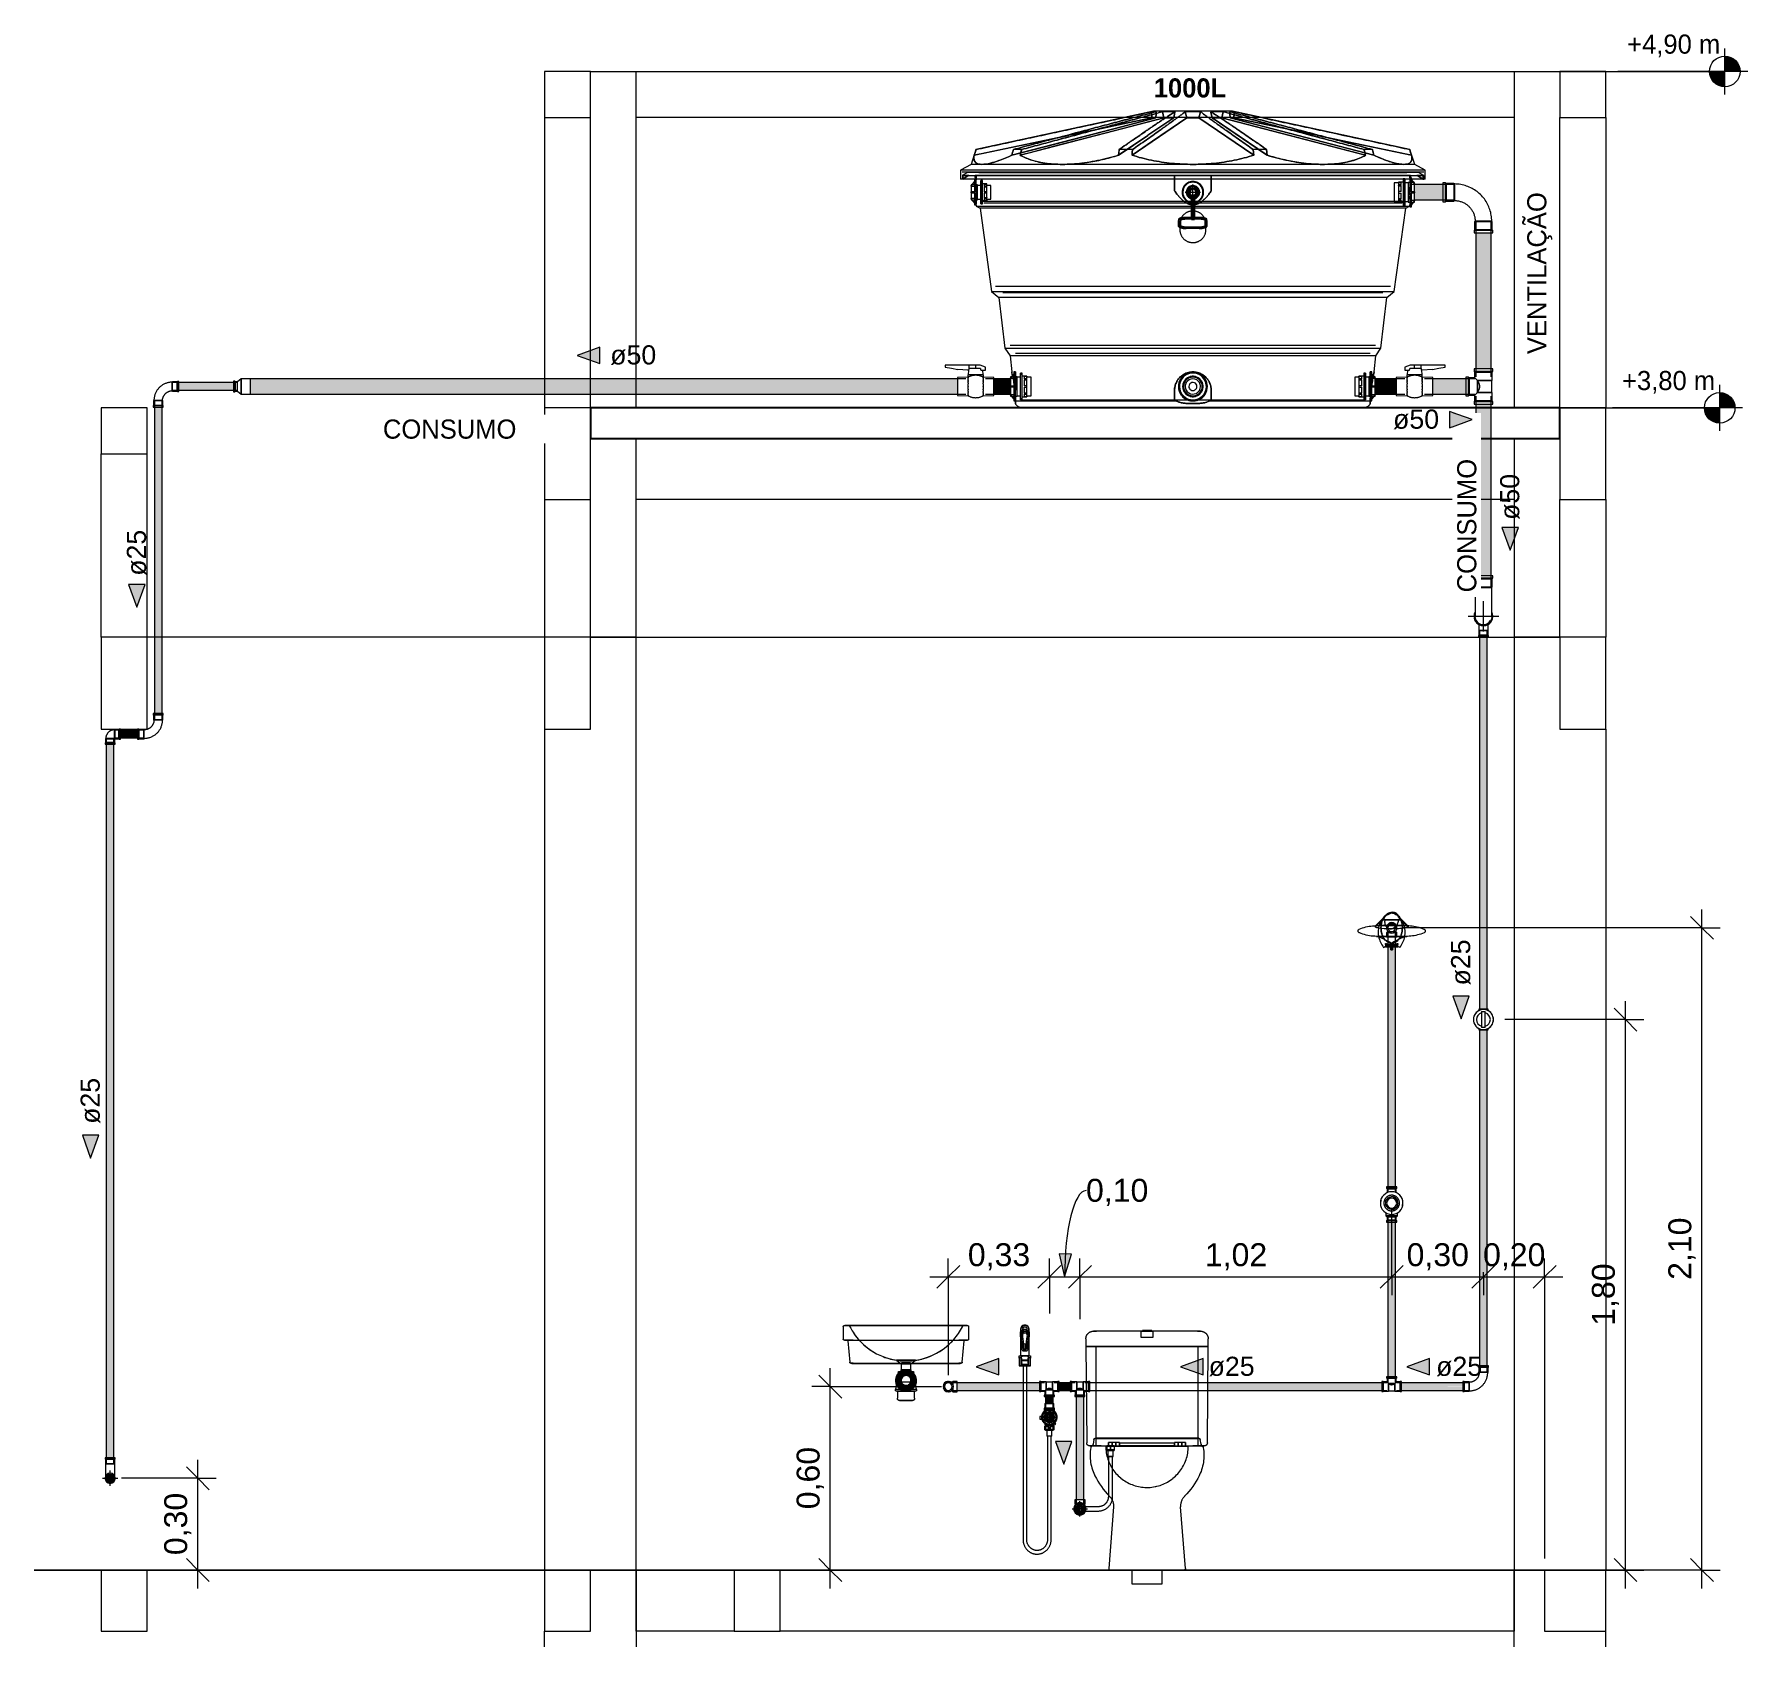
# Model space of a CAD drawing. Header units: metres. Extents: x 34 to 87, y -2.3 to 19.3.
# Drawn here: x 45.39 to 50.99, y -0.25 to 5.02 of the extents above; entities that cross this region are included whole.
import ezdxf

# ---------------------------------------------------------------- set-up
doc = ezdxf.new("R2010")
doc.units = ezdxf.units.M
for name, pattern in [('IMPORT-DASHED _3_', [0.75, 0.5, -0.25]), ('IMPORT-DASHED2 _4_', [0.375, 0.25, -0.125]), ('IMPORT-HIDDEN2 _2_', [0.1875, 0.125, -0.0625])]:
    doc.linetypes.add(name, pattern=pattern)
for name, color, linetype, lineweight in [('A-ANNO-DIMS', 7, 'Continuous', 5), ('A-ANNO-DIMS-25', 7, 'Continuous', 5), ('A-COLS', 7, 'Continuous', 5), ('A-DETL', 7, 'Continuous', 5), ('AL_VEGETAÇÃO', 7, 'Continuous', 5), ('ARQ-COTA-50', 7, 'Continuous', 5), ('ARQ-ELEV6', 7, 'Continuous', 5), ('ARQ-MOB', 7, 'Continuous', 5), ('ARQ-PAR', 7, 'Continuous', 5), ('ARQ-PIS', 7, 'Continuous', 5), ('ARQ-POR', 7, 'Continuous', 5), ('ARQ-PROJ', 7, 'IMPORT-DASHED2 _4_', 5), ('ARQ-SAN', 7, 'Continuous', 5), ('G-ANNO-DIMS', 7, 'Continuous', 5), ('G-ANNO-TEXT', 7, 'Continuous', 5), ('P-PIPE', 7, 'Continuous', 5), ('P-PIPE-CNTR', 7, 'Continuous', 5), ('P-PIPE-IDEN', 7, 'Continuous', 5), ('P-SANR-FIXT', 7, 'Continuous', 5), ('S-BEAM', 7, 'Continuous', 5)]:
    doc.layers.add(name, color=color, linetype=linetype, lineweight=lineweight)
doc.layers.add('A-FLOR', color=7, linetype='Continuous', lineweight=9, true_color=0x007f00)
doc.layers.add('ARQ_1100_BASE_TÉRREO_GARAGEM_dwg', color=7, linetype='Continuous', lineweight=5, true_color=0x767676)
doc.styles.add('Arial', font='arial.ttf', dxfattribs={"height": 0.0625})
doc.styles.add('Arial_1', font='arial.ttf', dxfattribs={"height": 0.075})
doc.styles.add('Century Gothic_1', font='GOTHIC.TTF', dxfattribs={"height": 0.0625})
doc.styles.add('Century Gothic_B', font='GOTHICB.TTF', dxfattribs={"height": 0.0625})
doc.dimstyles.new('Diagonal_-_2_mm_Arial_-_PRETO', dxfattribs={"dimscale": 0.3048, "dimtxt": 0.076519, "dimasz": 0.246063, "dimexe": 0.19685, "dimexo": 0.123031, "dimgap": 0.04101, "dimtad": 1, "dimrnd": 0.01, "dimzin": 0, "dimdsep": 46, "dimtxsty": 'Arial_1', "dimblk1": 'OBLIQUE', "dimblk2": 'OBLIQUE', "dimsah": 1, "dimcen": 0.09, "dimdle": 0.19685, "dimazin": 0, "dimtfac": 1, "dimtdec": 4, "dimtix": 1, "dimtmove": 0, "dimatfit": 3, "dimfxl": 1, "dimtvp": 1, "dimtolj": 1, "dimtzin": 0, "dimarcsym": 2})
doc.dimstyles.new('Diagonal_-_2_mm_Arial_-_PRETO_1', dxfattribs={"dimscale": 0.3048, "dimtxt": 0.076519, "dimasz": 0.246063, "dimexe": 0.19685, "dimexo": 0.123031, "dimgap": 0.04101, "dimtad": 1, "dimrnd": 0.01, "dimzin": 0, "dimdsep": 46, "dimtxsty": 'Arial_1', "dimblk1": 'OBLIQUE', "dimblk2": 'OBLIQUE', "dimsah": 1, "dimcen": 0.09, "dimdle": 0.19685, "dimazin": 0, "dimtfac": 1, "dimtdec": 4, "dimtix": 1, "dimtmove": 1, "dimatfit": 3, "dimfxl": 1, "dimtvp": 1, "dimtolj": 1, "dimtzin": 0, "dimarcsym": 2})

msp = doc.modelspace()

# ---------------------------------------------------------------- texts
at = {"layer": 'G-ANNO-DIMS', "char_height": 0.0625, "width": 0.385274, "attachment_point": 1, "line_spacing_factor": 0.984502, "style": 'Century Gothic_1'}
for s, insert in [('+4,90 m', (50.5957, 5.0207)), ('+3,80 m', (50.579, 3.9207))]:
    msp.add_mtext(s, dxfattribs=dict(at, insert=insert))
at = {"layer": 'P-PIPE-IDEN', "char_height": 0.0625, "width": 0.18038, "attachment_point": 1, "style": 'Arial'}
for s, insert in [('ø50', (47.2704, 4.0046)), ('ø50', (49.8303, 3.7944)), ('ø25', (49.2271, 0.6975)), ('ø25', (49.971, 0.6975))]:
    msp.add_mtext(s, dxfattribs=dict(at, insert=insert))
at = {"layer": 'P-PIPE-IDEN', "char_height": 0.0625, "width": 0.18038, "attachment_point": 1, "rotation": 90, "style": 'Arial'}
for s, insert in [('ø50', (50.1804, 3.4337)), ('ø25', (45.6899, 3.251)), ('ø25', (50.0199, 1.9115)), ('ø25', (45.5386, 1.4589))]:
    msp.add_mtext(s, dxfattribs=dict(at, insert=insert))

# ---------------------------------------------------------------- blocks, each defined once
blk = doc.blocks.new('IFC_ifc-2-AA')
at = {"layer": 'A-COLS', "color": 253, "lineweight": 18, "true_color": 0xaaaaaa}
for p, q in [((-3.32, 4.9), (-3.17, 4.9)), ((-3.17, 3.8), (-3.17, 4.9)), ((-0.3, 4.9), (-0.15, 4.9)), ((-0.3, 4.9), (-0.3, 3.8)), ((-3.47, 4.75), (-3.47, 3.8)), ((0, 4.75), (0, 3.8)), ((-3.17, 3.05), (-3.17, 3.7)), ((-0.3, 3.7), (-0.3, 3.05)), ((-3.47, 3.5), (-3.47, 3.05)), ((0, 3.5), (0, 3.05)), ((-3.32, 3.05), (-3.17, 3.05)), ((-3.17, 3.05), (-3.32, 3.05)), ((-3.17, 0), (-3.17, 3.05)), ((-0.3, 3.05), (-0.15, 3.05)), ((-0.3, 3.05), (-0.3, 0)), ((-0.15, 3.05), (-0.3, 3.05)), ((-3.47, 2.75), (-3.47, 0)), ((0, 2.75), (0, 0)), ((-3.32, 0), (-3.17, 0)), ((-3.17, 0), (-3.32, 0)), ((-3.17, 0), (-3.17, -0.2507)), ((-0.3, 0), (-0.2, 0)), ((-0.3, -0.2507), (-0.3, 0)), ((-0.2, 0), (-0.3, 0)), ((-3.47, -0.2507), (-3.47, -0.2)), ((0, -0.2507), (0, -0.2))]:
    blk.add_line(p, q, dxfattribs=at)
at = {"layer": 'A-FLOR', "color": 9, "lineweight": 25, "true_color": 0xaad4aa}
for p, q in [((-0.15, 3.8), (-3.32, 3.8)), ((-3.32, 3.8), (-3.32, 3.7)), ((-0.15, 3.7), (-0.15, 3.8)), ((-3.32, 3.7), (-0.15, 3.7))]:
    blk.add_line(p, q, dxfattribs=at)
at = {"layer": 'S-BEAM', "color": 253, "lineweight": 18, "true_color": 0xaaaaaa}
for p, q in [((-3.32, 4.9), (-3.47, 4.9)), ((-3.47, 4.9), (-3.47, 4.75)), ((-3.32, 4.75), (-3.32, 4.9)), ((-3.17, 4.75), (-3.17, 4.9)), ((-3.17, 4.9), (-0.3, 4.9)), ((-0.3, 4.9), (-0.3, 4.75)), ((0, 4.9), (-0.15, 4.9)), ((-0.15, 4.9), (-0.15, 4.75)), ((0, 4.75), (0, 4.9)), ((-3.47, 4.75), (-3.32, 4.75)), ((-0.3, 4.75), (-3.17, 4.75)), ((-0.15, 4.75), (0, 4.75)), ((-4.77, 3.8), (-4.92, 3.8)), ((-4.92, 3.8), (-4.92, 3.65)), ((-4.77, 3.65), (-4.77, 3.8)), ((-3.32, 3.8), (-3.47, 3.8)), ((-3.47, 3.8), (-3.47, 3.5)), ((-3.32, 3.5), (-3.32, 3.8)), ((0, 3.8), (-0.15, 3.8)), ((-0.15, 3.8), (-0.15, 3.5)), ((0, 3.5), (0, 3.8)), ((-3.17, 3.5), (-3.17, 3.7)), ((-0.3, 3.7), (-0.3, 3.5)), ((-4.92, 3.65), (-4.77, 3.65)), ((-3.47, 3.5), (-3.32, 3.5)), ((-0.3, 3.5), (-3.17, 3.5)), ((-0.15, 3.5), (0, 3.5)), ((-4.77, 3.05), (-4.92, 3.05)), ((-4.92, 3.05), (-4.92, 2.75)), ((-4.77, 2.75), (-4.77, 3.05)), ((-3.32, 3.05), (-3.47, 3.05)), ((-3.47, 3.05), (-3.47, 2.75)), ((-3.32, 2.75), (-3.32, 3.05)), ((0, 3.05), (-0.15, 3.05)), ((-0.15, 3.05), (-0.15, 2.75)), ((0, 2.75), (0, 3.05)), ((-4.92, 2.75), (-4.77, 2.75)), ((-3.47, 2.75), (-3.32, 2.75)), ((-0.15, 2.75), (0, 2.75)), ((-4.77, 0), (-4.92, 0)), ((-4.92, 0), (-4.92, -0.2)), ((-4.77, -0.2), (-4.77, 0)), ((-3.32, 0), (-3.47, 0)), ((-3.47, 0), (-3.47, -0.2)), ((-3.32, -0.2), (-3.32, 0)), ((-3.17, -0.2), (-3.17, 0)), ((-3.17, 0), (-2.85, 0)), ((-2.7, 0), (-2.85, 0)), ((-2.85, 0), (-2.85, -0.2)), ((-2.7, -0.2), (-2.7, 0)), ((-2.7, 0), (-0.3, 0)), ((-0.3, 0), (-0.3, -0.2)), ((0, 0), (-0.2, 0)), ((-0.2, 0), (-0.2, -0.2)), ((0, -0.2), (0, 0)), ((-4.92, -0.2), (-4.77, -0.2)), ((-3.47, -0.2), (-3.32, -0.2)), ((-2.85, -0.2), (-3.17, -0.2)), ((-2.85, -0.2), (-2.7, -0.2)), ((-0.3, -0.2), (-2.7, -0.2)), ((-0.2, -0.2), (0, -0.2))]:
    blk.add_line(p, q, dxfattribs=at)
blk = doc.blocks.new('ARQ_1100_BASE_TÉRREO_GARAGEM_dwg_arv7p-3723933-AA')
at = {"layer": 'AL_VEGETAÇÃO'}
for p in [(-5.1192, 0), (-5.0388, 0), (-4.7898, 0)]:
    blk.add_line(p, (-5.1387, 0), dxfattribs=at)
at = {"layer": 'AL_VEGETAÇÃO', "flags": 128}
for points in [[(-5.1387, 0), (-4.9926, 0), (-5.1001, 0), (-5.075, 0), (-4.8354, 0), (-4.7778, 0), (-4.8191, 0), (-4.761, 0), (-4.6126, 0), (-4.505, 0), (-4.4845, 0), (-4.6455, 0), (-4.7901, 0), (-5.1387, 0)], [(-5.1387, 0), (-5.1083, 0), (-4.9429, 0)], [(-5.1387, 0), (-4.9874, 0), (-5.0164, 0), (-4.8136, 0), (-4.7474, 0), (-4.8288, 0), (-5.0996, 0), (-5.0445, 0), (-4.7845, 0), (-4.8834, 0), (-5.1213, 0), (-5.1387, 0)], [(-5.1387, 0), (-5.101, 0), (-4.9069, 0), (-4.936, 0), (-4.7332, 0), (-4.6669, 0), (-4.7484, 0), (-5.0191, 0), (-4.9641, 0), (-4.7041, 0), (-4.803, 0), (-5.0408, 0), (-5.1387, 0)], [(-4.8697, 0), (-5.0452, 0), (-5.1387, 0)], [(-3.7359, 0), (-4.3908, 0), (-4.582, 0), (-4.1511, 0), (-4.2792, 0)], [(-3.8718, 0), (-3.9462, 0), (-4.1402, 0), (-4.1112, 0), (-4.314, 0), (-4.3802, 0), (-4.2988, 0), (-4.028, 0), (-4.0831, 0), (-4.3431, 0), (-4.2442, 0), (-4.0063, 0), (-3.8056, 0), (-3.7043, 0), (-3.6934, 0), (-3.3892, 0), (-3.2304, 0), (-3.4725, 0), (-3.4503, 0), (-3.1771, 0)], [(-3.9633, 0), (-4.2111, 0), (-4.3765, 0)], [(-3.9719, 0), (-3.9756, 0), (-4.3428, 0)], [(-3.7928, 0), (-4.0406, 0), (-4.206, 0)], [(-4.0084, 0), (-3.79, 0), (-3.4992, 0)], [(-3.6288, 0), (-3.9633, 0), (-3.8726, 0)], [(-3.1771, 0), (-3.0273, 0), (-2.8202, 0), (-3.0624, 0), (-3.2167, 0), (-3.344, 0), (-3.0753, 0), (-3.0179, 0), (-3.1697, 0), (-3.4277, 0), (-3.5667, 0), (-3.8718, 0)], [(-3.4583, 0), (-3.7928, 0), (-3.7021, 0)], [(-3.79, 0), (-3.6089, 0), (-3.3356, 0)], [(-3.1796, 0), (-3.4274, 0), (-3.5928, 0)], [(-3.0239, 0), (-3.0983, 0), (-3.2923, 0), (-3.2633, 0), (-3.4661, 0), (-3.5323, 0), (-3.4509, 0), (-3.1801, 0), (-3.2352, 0), (-3.4952, 0), (-3.3963, 0), (-3.1584, 0), (-2.9577, 0), (-2.8564, 0), (-2.8455, 0), (-2.5413, 0), (-2.3825, 0), (-2.6246, 0), (-2.6024, 0), (-2.3292, 0)], [(-3.3163, 0), (-3.3831, 0), (-3.2752, 0)], [(-3.2003, 0), (-3.3163, 0), (-2.9349, 0)], [(-2.8451, 0), (-3.1796, 0), (-3.0889, 0)], [(-3.1605, 0), (-2.942, 0), (-2.6513, 0)], [(-2.3292, 0), (-2.1794, 0), (-1.9723, 0), (-2.2144, 0), (-2.3688, 0), (-2.4961, 0), (-2.2274, 0), (-2.1699, 0), (-2.3218, 0), (-2.5798, 0), (-2.7188, 0), (-3.0239, 0)], [(-2.0151, 0), (-2.3151, 0), (-2.3757, 0), (-2.2675, 0), (-2.1603, 0), (-2.0354, 0), (-2.0679, 0), (-2.3676, 0), (-2.4806, 0), (-2.6661, 0), (-2.5457, 0), (-2.5959, 0), (-2.7683, 0), (-2.8653, 0), (-2.8597, 0), (-2.7771, 0), (-2.6774, 0), (-2.7885, 0), (-2.9207, 0), (-3.0079, 0), (-2.9336, 0), (-2.7821, 0), (-2.6145, 0), (-2.5168, 0), (-2.661, 0), (-2.4506, 0), (-2.2459, 0), (-2.3136, 0), (-2.2702, 0), (-2.1393, 0), (-1.9015, 0)], [(-2.942, 0), (-2.761, 0), (-2.4877, 0)], [(-2.5169, 0), (-2.5836, 0), (-2.4758, 0)], [(-2.4008, 0), (-2.5169, 0), (-2.1355, 0)]]:
    blk.add_lwpolyline(points, dxfattribs=at)
for points in [[(-4.5954, 0), (-4.6476, 0), (-4.7572, 0), (-4.7898, 0), (-4.8511, 0), (-4.8984, 0), (-4.87, 0), (-4.7944, 0), (-4.6588, 0), (-4.588, 0), (-4.582, 0)], [(-4.1416, 0), (-3.9676, 0), (-3.8846, 0), (-4.0459, 0), (-3.9303, 0), (-3.7897, 0), (-3.7196, 0), (-3.8228, 0), (-3.67, 0), (-3.5543, 0), (-3.4428, 0), (-3.4759, 0), (-3.7444, 0), (-3.8021, 0), (-3.6822, 0), (-3.7486, 0), (-4.021, 0), (-4.079, 0), (-4.1617, 0), (-4.3268, 0), (-4.2194, 0), (-4.2444, 0), (-4.484, 0), (-4.5416, 0), (-4.5003, 0), (-4.5584, 0), (-4.7068, 0), (-4.8144, 0), (-4.8349, 0), (-4.6739, 0), (-4.5293, 0)], [(-3.9711, 0), (-3.7971, 0), (-3.7141, 0), (-3.8754, 0), (-3.7598, 0), (-3.6192, 0), (-3.5491, 0), (-3.6523, 0), (-3.4996, 0), (-3.3838, 0), (-3.2723, 0), (-3.3054, 0), (-3.5739, 0), (-3.6317, 0), (-3.5117, 0), (-3.5781, 0), (-3.8505, 0), (-3.9085, 0), (-3.9912, 0), (-4.1563, 0), (-4.0489, 0), (-4.0739, 0), (-4.3135, 0), (-4.3711, 0), (-4.3298, 0), (-4.3879, 0), (-4.5363, 0), (-4.6439, 0), (-4.6645, 0), (-4.5034, 0), (-4.3588, 0)], [(-3.3579, 0), (-3.1839, 0), (-3.1009, 0), (-3.2622, 0), (-3.1466, 0), (-3.006, 0), (-2.9359, 0), (-3.0391, 0), (-2.8863, 0), (-2.7706, 0), (-2.6591, 0), (-2.6922, 0), (-2.9607, 0), (-3.0184, 0), (-2.8985, 0), (-2.9649, 0), (-3.2373, 0), (-3.2953, 0), (-3.378, 0), (-3.5431, 0), (-3.4356, 0), (-3.4607, 0), (-3.7003, 0), (-3.7579, 0), (-3.7166, 0), (-3.7747, 0), (-3.9231, 0), (-4.0307, 0), (-4.0512, 0), (-3.8902, 0), (-3.7456, 0)], [(-3.5765, 0), (-3.4768, 0), (-3.5879, 0), (-3.7201, 0), (-3.8073, 0), (-3.733, 0), (-3.5815, 0), (-3.4139, 0), (-3.3162, 0), (-3.4604, 0), (-3.25, 0), (-3.0453, 0), (-3.1131, 0), (-3.0696, 0), (-2.9388, 0), (-2.7009, 0), (-2.8145, 0), (-3.1146, 0), (-3.1751, 0), (-3.0669, 0), (-2.9597, 0), (-2.8348, 0), (-2.8673, 0), (-3.1671, 0), (-3.28, 0), (-3.4655, 0), (-3.3451, 0), (-3.3953, 0), (-3.5677, 0), (-3.6647, 0), (-3.6591, 0)]]:
    blk.add_lwpolyline(points, close=True, dxfattribs=at)
blk = doc.blocks.new('ARQ_1100_BASE_TÉRREO_GARAGEM_dwg_arv7p-V8-AA')
at = {"layer": 'AL_VEGETAÇÃO', "flags": 128}
for points in [[(-4.898, 0), (-4.9636, 0), (-4.8905, 0), (-4.8034, 0), (-4.746, 0), (-4.7949, 0), (-4.8947, 0), (-5.0051, 0), (-5.0694, 0), (-4.9744, 0), (-5.113, 0), (-5.1387, 0)], [(-5.1387, 0), (-5.0932, 0), (-4.9711, 0), (-5.0503, 0), (-5.0173, 0), (-4.9037, 0), (-4.8399, 0), (-4.8436, 0), (-4.898, 0)], [(-5.1387, 0), (-5.0693, 0), (-5.1387, 0)], [(-5.0693, 0), (-5.0254, 0), (-5.0964, 0)], [(-4.8263, 0), (-4.9249, 0), (-5.0613, 0), (-4.9019, 0), (-4.8002, 0), (-4.7164, 0), (-4.8934, 0), (-4.9312, 0), (-4.8312, 0), (-4.6613, 0), (-4.5697, 0), (-4.3688, 0)], [(-4.3688, 0), (-4.3198, 0), (-4.192, 0), (-4.2112, 0), (-4.0776, 0), (-4.034, 0), (-4.0876, 0), (-4.2659, 0), (-4.2297, 0), (-4.0584, 0), (-4.1236, 0), (-4.2802, 0), (-4.4124, 0), (-4.4791, 0), (-4.4863, 0), (-4.6866, 0), (-4.7912, 0), (-4.6318, 0), (-4.6464, 0), (-4.8263, 0)], [(-4.8016, 0), (-4.5814, 0), (-4.6411, 0)], [(-4.4227, 0), (-4.5419, 0), (-4.7219, 0)], [(-4.4745, 0), (-4.3981, 0), (-4.6493, 0)], [(-4.2789, 0), (-4.4227, 0), (-4.6142, 0)], [(-4.603, 0), (-4.3827, 0), (-4.4424, 0)], [(-4.5814, 0), (-4.4182, 0), (-4.3092, 0)], [(-4.3981, 0), (-4.3541, 0), (-4.4252, 0)], [(-4.3827, 0), (-4.2195, 0), (-4.1106, 0)], [(-3.6874, 0), (-3.9733, 0), (-4.3727, 0)], [(-4.0962, 0), (-4.1949, 0), (-4.3313, 0), (-4.1718, 0), (-4.0702, 0), (-3.9863, 0), (-4.1633, 0), (-4.2011, 0), (-4.1011, 0), (-3.9312, 0), (-3.8397, 0), (-3.6387, 0)], [(-4.0433, 0), (-4.1419, 0), (-4.2783, 0), (-4.1188, 0), (-4.0172, 0), (-3.9333, 0), (-4.1103, 0), (-4.1481, 0), (-4.0481, 0), (-3.8782, 0), (-3.7867, 0)], [(-3.6387, 0), (-3.5897, 0), (-3.462, 0), (-3.4811, 0), (-3.3475, 0), (-3.3039, 0), (-3.3575, 0), (-3.5359, 0), (-3.4996, 0), (-3.3284, 0), (-3.3935, 0), (-3.5502, 0), (-3.6823, 0), (-3.749, 0), (-3.7562, 0), (-3.9566, 0), (-4.0611, 0), (-3.9017, 0), (-3.9163, 0), (-4.0962, 0)], [(-3.5857, 0), (-3.5368, 0), (-3.409, 0), (-3.4281, 0), (-3.2946, 0), (-3.2509, 0), (-3.3046, 0), (-3.4829, 0), (-3.4466, 0), (-3.2754, 0), (-3.3405, 0), (-3.4972, 0), (-3.6294, 0), (-3.696, 0), (-3.7032, 0), (-3.9036, 0), (-4.0081, 0), (-3.8487, 0), (-3.8633, 0), (-4.0433, 0)], [(-3.3845, 0), (-3.5001, 0), (-3.9207, 0), (-4.0363, 0), (-3.7419, 0)], [(-3.6926, 0), (-3.8119, 0), (-3.9919, 0)], [(-3.6397, 0), (-3.7589, 0), (-3.9389, 0)], [(-3.9251, 0), (-3.7048, 0), (-3.7645, 0)], [(-3.5488, 0), (-3.6926, 0), (-3.8841, 0)], [(-3.4958, 0), (-3.6397, 0), (-3.8311, 0)], [(-3.3319, 0), (-3.7102, 0), (-3.6999, 0)], [(-3.7048, 0), (-3.5416, 0), (-3.4327, 0)], [(-2.6378, 0), (-3.0691, 0), (-3.195, 0), (-2.9112, 0), (-2.9956, 0)], [(-2.7273, 0), (-2.7763, 0), (-2.9041, 0), (-2.8849, 0), (-3.0185, 0), (-3.0621, 0), (-3.0085, 0), (-2.8302, 0), (-2.8664, 0), (-3.0377, 0), (-2.9725, 0), (-2.8159, 0), (-2.6837, 0), (-2.617, 0), (-2.6098, 0), (-2.4095, 0), (-2.3049, 0), (-2.4643, 0), (-2.4497, 0), (-2.2698, 0)], [(-2.7876, 0), (-2.9507, 0), (-3.0597, 0)], [(-2.7932, 0), (-2.7956, 0), (-3.0374, 0)], [(-2.6753, 0), (-2.8384, 0), (-2.9474, 0)], [(-2.8172, 0), (-2.6734, 0), (-2.4819, 0)], [(-2.5673, 0), (-2.7876, 0), (-2.7278, 0)], [(-2.2698, 0), (-2.1712, 0), (-2.0348, 0), (-2.1942, 0), (-2.2959, 0), (-2.3797, 0), (-2.2027, 0), (-2.1649, 0), (-2.2649, 0), (-2.4348, 0), (-2.5264, 0), (-2.7273, 0)], [(-2.455, 0), (-2.6753, 0), (-2.6156, 0)], [(-2.6734, 0), (-2.5542, 0), (-2.3742, 0)], [(-2.2714, 0), (-2.4346, 0), (-2.5436, 0)], [(-2.1689, 0), (-2.2179, 0), (-2.3457, 0), (-2.3265, 0), (-2.4601, 0), (-2.5037, 0), (-2.4501, 0), (-2.2718, 0), (-2.308, 0), (-2.4793, 0), (-2.4141, 0), (-2.2575, 0), (-2.1253, 0), (-2.0586, 0), (-2.0514, 0), (-1.8511, 0), (-1.7465, 0), (-1.9059, 0), (-1.8913, 0), (-1.7114, 0)], [(-2.3615, 0), (-2.4054, 0), (-2.3344, 0)], [(-2.285, 0), (-2.3615, 0), (-2.1103, 0)], [(-2.0512, 0), (-2.2714, 0), (-2.2117, 0)], [(-2.2588, 0), (-2.115, 0), (-1.9235, 0)], [(-1.7114, 0), (-1.6128, 0), (-1.4764, 0), (-1.6358, 0), (-1.7375, 0), (-1.8213, 0), (-1.6443, 0), (-1.6065, 0), (-1.7065, 0), (-1.8764, 0), (-1.968, 0), (-2.1689, 0)], [(-1.5046, 0), (-1.7022, 0), (-1.742, 0), (-1.6708, 0), (-1.6002, 0), (-1.5179, 0), (-1.5393, 0), (-1.7367, 0), (-1.8111, 0), (-1.9332, 0), (-1.854, 0), (-1.887, 0), (-2.0006, 0), (-2.0645, 0), (-2.0607, 0), (-2.0064, 0), (-1.9407, 0), (-2.0139, 0), (-2.1009, 0), (-2.1584, 0), (-2.1094, 0), (-2.0096, 0), (-1.8993, 0), (-1.8349, 0), (-1.9299, 0), (-1.7914, 0), (-1.6565, 0), (-1.7012, 0), (-1.6725, 0), (-1.5864, 0), (-1.4297, 0)], [(-2.115, 0), (-1.9958, 0), (-1.8158, 0)], [(-1.835, 0), (-1.879, 0), (-1.8079, 0)], [(-1.7586, 0), (-1.835, 0), (-1.5838, 0)]]:
    blk.add_lwpolyline(points, dxfattribs=at)
for points in [[(-4.4639, 0), (-4.5786, 0), (-4.6332, 0), (-4.527, 0), (-4.6031, 0), (-4.6957, 0), (-4.7418, 0), (-4.6739, 0), (-4.7745, 0), (-4.8507, 0), (-4.9242, 0), (-4.9024, 0), (-4.7255, 0), (-4.6875, 0), (-4.7665, 0), (-4.7227, 0), (-4.5434, 0), (-4.5052, 0), (-4.4507, 0), (-4.342, 0), (-4.4127, 0), (-4.3962, 0), (-4.2385, 0), (-4.2005, 0), (-4.2277, 0), (-4.1895, 0), (-4.0917, 0), (-4.0209, 0), (-4.0073, 0), (-4.1134, 0), (-4.2086, 0)], [(-4.2267, 0), (-4.2924, 0), (-4.2192, 0), (-4.1322, 0), (-4.0747, 0), (-4.1237, 0), (-4.2235, 0), (-4.3338, 0), (-4.3982, 0), (-4.3032, 0), (-4.4417, 0), (-4.5766, 0), (-4.5319, 0), (-4.5606, 0), (-4.6467, 0), (-4.8034, 0), (-4.7285, 0), (-4.531, 0), (-4.4911, 0), (-4.5623, 0), (-4.6329, 0), (-4.7152, 0), (-4.6938, 0), (-4.4964, 0), (-4.422, 0), (-4.2999, 0), (-4.3791, 0), (-4.3461, 0), (-4.2325, 0), (-4.1686, 0), (-4.1724, 0)], [(-4.2653, 0), (-4.3799, 0), (-4.4345, 0), (-4.3283, 0), (-4.4044, 0), (-4.497, 0), (-4.5432, 0), (-4.4752, 0), (-4.5758, 0), (-4.6521, 0), (-4.7255, 0), (-4.7037, 0), (-4.5269, 0), (-4.4888, 0), (-4.5678, 0), (-4.5241, 0), (-4.3447, 0), (-4.3065, 0), (-4.2521, 0), (-4.1433, 0), (-4.2141, 0), (-4.1976, 0), (-4.0398, 0), (-4.0018, 0), (-4.0291, 0), (-3.9908, 0), (-3.8931, 0), (-3.8222, 0), (-3.8087, 0), (-3.9147, 0), (-4.0099, 0)], [(-3.5874, 0), (-3.702, 0), (-3.7566, 0), (-3.6504, 0), (-3.7265, 0), (-3.8191, 0), (-3.8653, 0), (-3.7973, 0), (-3.8979, 0), (-3.9742, 0), (-4.0476, 0), (-4.0258, 0), (-3.849, 0), (-3.8109, 0), (-3.8899, 0), (-3.8462, 0), (-3.6668, 0), (-3.6286, 0), (-3.5742, 0), (-3.4654, 0), (-3.5362, 0), (-3.5197, 0), (-3.3619, 0), (-3.3239, 0), (-3.3512, 0), (-3.3129, 0), (-3.2152, 0), (-3.1443, 0), (-3.1308, 0), (-3.2368, 0), (-3.332, 0)], [(-3.2038, 0), (-3.2382, 0), (-3.3104, 0), (-3.3319, 0), (-3.3722, 0), (-3.4034, 0), (-3.3846, 0), (-3.3349, 0), (-3.2456, 0), (-3.199, 0), (-3.195, 0)], [(-2.905, 0), (-2.7904, 0), (-2.7357, 0), (-2.8419, 0), (-2.7658, 0), (-2.6732, 0), (-2.6271, 0), (-2.695, 0), (-2.5944, 0), (-2.5182, 0), (-2.4448, 0), (-2.4666, 0), (-2.6434, 0), (-2.6814, 0), (-2.6024, 0), (-2.6462, 0), (-2.8256, 0), (-2.8638, 0), (-2.9182, 0), (-3.0269, 0), (-2.9562, 0), (-2.9727, 0), (-3.1305, 0), (-3.1684, 0), (-3.1412, 0), (-3.1794, 0), (-3.2772, 0), (-3.348, 0), (-3.3616, 0), (-3.2555, 0), (-3.1603, 0)], [(-2.7927, 0), (-2.6781, 0), (-2.6235, 0), (-2.7297, 0), (-2.6535, 0), (-2.5609, 0), (-2.5148, 0), (-2.5827, 0), (-2.4822, 0), (-2.4059, 0), (-2.3325, 0), (-2.3543, 0), (-2.5311, 0), (-2.5692, 0), (-2.4902, 0), (-2.5339, 0), (-2.7133, 0), (-2.7515, 0), (-2.8059, 0), (-2.9146, 0), (-2.8439, 0), (-2.8604, 0), (-3.0182, 0), (-3.0561, 0), (-3.0289, 0), (-3.0672, 0), (-3.1649, 0), (-3.2358, 0), (-3.2493, 0), (-3.1433, 0), (-3.048, 0)], [(-2.3889, 0), (-2.2742, 0), (-2.2196, 0), (-2.3258, 0), (-2.2497, 0), (-2.1571, 0), (-2.111, 0), (-2.1789, 0), (-2.0783, 0), (-2.0021, 0), (-1.9286, 0), (-1.9504, 0), (-2.1273, 0), (-2.1653, 0), (-2.0863, 0), (-2.1301, 0), (-2.3094, 0), (-2.3476, 0), (-2.4021, 0), (-2.5108, 0), (-2.4401, 0), (-2.4566, 0), (-2.6143, 0), (-2.6523, 0), (-2.6251, 0), (-2.6633, 0), (-2.7611, 0), (-2.8319, 0), (-2.8455, 0), (-2.7394, 0), (-2.6442, 0)], [(-2.5328, 0), (-2.4672, 0), (-2.5403, 0), (-2.6274, 0), (-2.6848, 0), (-2.6359, 0), (-2.5361, 0), (-2.4257, 0), (-2.3614, 0), (-2.4564, 0), (-2.3178, 0), (-2.183, 0), (-2.2276, 0), (-2.199, 0), (-2.1128, 0), (-1.9562, 0), (-2.031, 0), (-2.2286, 0), (-2.2685, 0), (-2.1973, 0), (-2.1266, 0), (-2.0444, 0), (-2.0658, 0), (-2.2632, 0), (-2.3376, 0), (-2.4597, 0), (-2.3805, 0), (-2.4135, 0), (-2.5271, 0), (-2.5909, 0), (-2.5872, 0)]]:
    blk.add_lwpolyline(points, close=True, dxfattribs=at)
blk = doc.blocks.new('ARQ_1100_BASE_TÉRREO_GARAGEM_dwg_BACIA-3723938-AA')
at = {"layer": 'ARQ-SAN'}
for p, q in [((-1.7045, 0), (-1.7194, 0)), ((-1.6944, 0), (-1.7194, 0)), ((-1.7194, 0), (-1.7194, 0)), ((-1.6848, 0), (-1.7144, 0)), ((-1.6211, 0), (-1.7045, 0)), ((-1.3344, 0), (-1.7044, 0)), ((-1.7044, 0), (-1.7044, 0)), ((-1.6211, 0), (-1.6944, 0)), ((-1.6212, 0), (-1.6848, 0)), ((-1.397, 0), (-1.6494, 0)), ((-1.6212, 0), (-1.6494, 0)), ((-1.6494, 0), (-1.6494, 0)), ((-1.6211, 0), (-1.6366, 0)), ((-1.3444, 0), (-1.3788, 0)), ((-1.3345, 0), (-1.3788, 0)), ((-1.354, 0), (-1.3787, 0)), ((-1.3244, 0), (-1.354, 0)), ((-1.3194, 0), (-1.3444, 0)), ((-1.3195, 0), (-1.3345, 0)), ((-1.3344, 0), (-1.3344, 0)), ((-1.3194, 0), (-1.3194, 0))]:
    blk.add_line(p, q, dxfattribs=at)
at = {"layer": 'ARQ-SAN', "color": 253, "true_color": 0xa6a6a6}
for p, q in [((-1.61, 0), (-1.6212, 0)), ((-1.55, 0), (-1.6212, 0)), ((-1.55, 0), (-1.6211, 0)), ((-1.55, 0), (-1.6211, 0)), ((-1.5558, 0), (-1.6211, 0)), ((-1.55, 0), (-1.61, 0)), ((-1.5919, 0), (-1.5994, 0)), ((-1.5844, 0), (-1.5919, 0)), ((-1.4844, 0), (-1.5544, 0)), ((-1.5394, 0), (-1.5544, 0)), ((-1.5489, 0), (-1.5544, 0)), ((-1.5544, 0), (-1.5544, 0)), ((-1.5093, 0), (-1.5489, 0)), ((-1.5394, 0), (-1.5353, 0)), ((-1.49, 0), (-1.5093, 0)), ((-1.4844, 0), (-1.49, 0)), ((-1.4844, 0), (-1.4847, 0)), ((-1.4844, 0), (-1.4844, 0)), ((-1.4561, 0), (-1.4016, 0)), ((-1.4469, 0), (-1.4502, 0)), ((-1.4469, 0), (-1.4502, 0)), ((-1.3787, 0), (-1.45, 0)), ((-1.3788, 0), (-1.45, 0)), ((-1.3788, 0), (-1.45, 0)), ((-1.4288, 0), (-1.4499, 0)), ((-1.4394, 0), (-1.4469, 0)), ((-1.4145, 0), (-1.4288, 0)), ((-1.3894, 0), (-1.4143, 0)), ((-1.3894, 0), (-1.397, 0)), ((-1.3894, 0), (-1.3894, 0))]:
    blk.add_line(p, q, dxfattribs=at)
blk = doc.blocks.new('ARQ_1100_BASE_TÉRREO_GARAGEM_dwg_CHUVEIRO-3723939-AA')
at = {"layer": 'ARQ-SAN'}
for p, q in [((-0.7636, 0), (-0.5985, 0)), ((-0.7503, 0), (-0.6118, 0)), ((-0.6932, 0), (-0.6689, 0))]:
    blk.add_line(p, q, dxfattribs=at)
at = {"layer": 'ARQ-SAN', "flags": 128}
for points in [[(-0.7564, 0), (-0.7592, 0), (-0.8028, 0), (-0.8063, 0), (-0.7564, 0)], [(-0.6689, 0), (-0.6689, 0), (-0.6932, 0), (-0.6932, 0)]]:
    blk.add_lwpolyline(points, dxfattribs=at)
blk.add_lwpolyline([(-0.5559, 0), (-0.6057, 0), (-0.6029, 0), (-0.5593, 0)], close=True, dxfattribs=at)
blk = doc.blocks.new('ARQ_1100_BASE_TÉRREO_GARAGEM_dwg__ARCHTICK-3723946-AA')
at = {"layer": 'ARQ-COTA-50'}
blk.add_line((-0.025, 0), (0.025, 0), dxfattribs=at)
blk = doc.blocks.new('ARQ_1100_BASE_TÉRREO_GARAGEM_dwg-3696053-AA')
at = {"lineweight": 5}
for p, q in [((-2.4729, 0), (-2.4713, 0)), ((-2.4713, 0), (-2.4729, 0)), ((-2.4713, 0), (-2.4729, 0)), ((-2.4729, 0), (-2.4713, 0)), ((-2.4713, 0), (-2.105, 0)), ((-2.105, 0), (-2.4713, 0)), ((-2.4502, 0), (-2.4456, 0)), ((-2.4499, 0), (-2.4458, 0)), ((-2.1311, 0), (-2.4458, 0)), ((-2.4456, 0), (-2.1308, 0)), ((-2.3175, 0), (-2.2882, 0)), ((-2.3175, 0), (-2.2882, 0)), ((-2.3087, 0), (-2.2882, 0)), ((-2.3036, 0), (-2.2882, 0)), ((-2.3036, 0), (-2.2882, 0)), ((-2.2882, 0), (-2.2589, 0)), ((-2.2882, 0), (-2.2589, 0)), ((-2.2882, 0), (-2.2728, 0)), ((-2.2882, 0), (-2.2728, 0)), ((-2.2882, 0), (-2.2676, 0)), ((-2.1311, 0), (-2.1264, 0)), ((-2.1308, 0), (-2.1262, 0)), ((-2.1033, 0), (-2.105, 0)), ((-2.1033, 0), (-2.105, 0))]:
    blk.add_line(p, q, dxfattribs=at)
at = {"linetype": 'IMPORT-DASHED _3_', "lineweight": 5}
for p, q in [((-2.396, 0), (-2.3806, 0)), ((-2.396, 0), (-2.3806, 0)), ((-2.3806, 0), (-2.3652, 0)), ((-2.3806, 0), (-2.3652, 0)), ((-2.2112, 0), (-2.1958, 0)), ((-2.2112, 0), (-2.1958, 0)), ((-2.1958, 0), (-2.1804, 0)), ((-2.1958, 0), (-2.1804, 0))]:
    blk.add_line(p, q, dxfattribs=at)
at = {"lineweight": 5, "flags": 128}
blk.add_lwpolyline([(-2.1262, 0), (-2.1266, 0), (-2.1268, 0), (-2.127, 0), (-2.1278, 0), (-2.1286, 0), (-2.1292, 0), (-2.1298, 0), (-2.1311, 0), (-2.4452, 0)], dxfattribs=at)
at = {"layer": 'ARQ-COTA-50'}
blk.add_line((-5.1387, 0), (0, 0), dxfattribs=at)
at = {"layer": 'ARQ-COTA-50', "flags": 128}
blk.add_lwpolyline([(0.0624, 0), (-0.125, 0)], close=True, dxfattribs=at)
at = {"layer": 'ARQ-ELEV6'}
for p, q in [((-2.85, 0), (-2.7, 0)), ((-2.7, 0), (-2.85, 0)), ((0, 0), (-0.2, 0))]:
    blk.add_line(p, q, dxfattribs=at)
at = {"layer": 'ARQ-ELEV6', "flags": 128}
blk.add_lwpolyline([(-0.2, 0), (0, 0)], close=True, dxfattribs=at)
at = {"layer": 'ARQ-MOB'}
for p, q in [((-0.2, 0), (-2.3277, 0)), ((-2.3277, 0), (-0.2, 0))]:
    blk.add_line(p, q, dxfattribs=at)
at = {"layer": 'ARQ-PAR'}
for p, q in [((-4.77, 0), (-4.92, 0)), ((-4.92, 0), (-4.67, 0)), ((-4.67, 0), (-4.92, 0)), ((-3.47, 0), (-1.6211, 0)), ((-2.85, 0), (-3.47, 0)), ((-3.47, 0), (-3.32, 0)), ((-0.2, 0), (-3.47, 0)), ((-3.32, 0), (-0.2, 0)), ((-0.2, 0), (-3.32, 0)), ((-3.22, 0), (-2.57, 0)), ((-2.7, 0), (-2.85, 0)), ((-0.2, 0), (-2.7, 0)), ((-1.3788, 0), (-0.2, 0))]:
    blk.add_line(p, q, dxfattribs=at)
at = {"layer": 'ARQ-PAR', "color": 253, "true_color": 0xa6a6a6}
for p, q in [((-1.6211, 0), (-1.55, 0)), ((-1.45, 0), (-1.3788, 0))]:
    blk.add_line(p, q, dxfattribs=at)
at = {"layer": 'ARQ-PAR', "flags": 128}
for points in [[(-5.1387, 0), (-2.6126, 0), (-0.2, 0)], [(-5.1387, 0), (-2.5317, 0), (0, 0)], [(-3.47, 0), (-3.32, 0), (-3.47, 0)], [(-2.7, 0), (-2.85, 0), (-2.71, 0)]]:
    blk.add_lwpolyline(points, dxfattribs=at)
at = {"layer": 'ARQ-PIS'}
for p, q in [((-5.1387, 0), (-4.92, 0)), ((-5.1387, 0), (-4.92, 0)), ((-0.2, 0), (0, 0))]:
    blk.add_line(p, q, dxfattribs=at)
at = {"layer": 'ARQ-POR'}
for p, q in [((-3.47, 0), (-3.3558, 0)), ((-3.32, 0), (-3.47, 0)), ((-3.47, 0), (-3.3559, 0)), ((-3.32, 0), (-3.47, 0)), ((-3.3559, 0), (-3.32, 0)), ((-2.5201, 0), (-3.32, 0)), ((-3.32, 0), (-2.5201, 0)), ((-2.85, 0), (-2.7358, 0)), ((-2.7, 0), (-2.85, 0)), ((-2.85, 0), (-2.7359, 0)), ((-2.7, 0), (-2.85, 0)), ((-2.7359, 0), (-2.7, 0)), ((-2.1001, 0), (-2.7, 0)), ((-2.7, 0), (-2.1001, 0))]:
    blk.add_line(p, q, dxfattribs=at)
at = {"layer": 'ARQ-POR', "linetype": 'IMPORT-HIDDEN2 _2_'}
for p, q in [((-2.5201, 0), (-3.32, 0)), ((-2.1001, 0), (-2.7, 0))]:
    blk.add_line(p, q, dxfattribs=at)
at = {"layer": 'ARQ-POR', "flags": 128}
for points in [[(-3.3558, 0), (-3.3201, 0), (-3.32, 0)], [(-2.7358, 0), (-2.7001, 0), (-2.7, 0)]]:
    blk.add_lwpolyline(points, dxfattribs=at)
at = {"layer": 'ARQ-PROJ'}
blk.add_line((-4.67, 0), (-3.47, 0), dxfattribs=at)
at = {"layer": 'ARQ-SAN'}
for p, q in [((-1.9, 0), (-2.7, 0)), ((-2.7, 0), (-1.9, 0))]:
    blk.add_line(p, q, dxfattribs=at)
for name in ['ARQ_1100_BASE_TÉRREO_GARAGEM_dwg_arv7p-3723933-AA', 'ARQ_1100_BASE_TÉRREO_GARAGEM_dwg_arv7p-V8-AA', 'ARQ_1100_BASE_TÉRREO_GARAGEM_dwg_BACIA-3723938-AA', 'ARQ_1100_BASE_TÉRREO_GARAGEM_dwg_CHUVEIRO-3723939-AA', 'ARQ_1100_BASE_TÉRREO_GARAGEM_dwg__ARCHTICK-3723946-AA']:
    blk.add_blockref(name, (0, 0))
blk = doc.blocks.new('UT_Bacia com caixa acoplada - UT_Bacia com caixa acoplada-3705348-AA')
at = {"layer": 'P-SANR-FIXT', "color": 253, "true_color": 0xa6a6a6}
for p, q in [((-1.7, 0.7558), (-1.6998, 0.731)), ((-1.6968, 0.731), (-1.6998, 0.731)), ((-1.6998, 0.731), (-1.6982, 0.5287)), ((-1.6881, 0.731), (-1.6967, 0.731)), ((-1.675, 0.781), (-1.675, 0.781)), ((-1.6744, 0.781), (-1.6742, 0.781)), ((-1.673, 0.781), (-1.6728, 0.781)), ((-1.6651, 0.781), (-1.665, 0.781)), ((-1.5198, 0.781), (-1.5, 0.781)), ((-1.505, 0.781), (-1.5198, 0.781)), ((-1.5198, 0.7806), (-1.5198, 0.7795)), ((-1.5198, 0.7792), (-1.5198, 0.7648)), ((-1.5198, 0.7646), (-1.5198, 0.761)), ((-1.5198, 0.761), (-1.4825, 0.761)), ((-1.5143, 0.783), (-1.5148, 0.783)), ((-1.5128, 0.783), (-1.5143, 0.783)), ((-1.5104, 0.783), (-1.5128, 0.783)), ((-1.5073, 0.783), (-1.5104, 0.783)), ((-1.5037, 0.783), (-1.5073, 0.783)), ((-1.5, 0.781), (-1.505, 0.781)), ((-1.4998, 0.783), (-1.5037, 0.783)), ((-1.4959, 0.783), (-1.4998, 0.783)), ((-1.4998, 0.781), (-1.4798, 0.781)), ((-1.4946, 0.781), (-1.4998, 0.781)), ((-1.4923, 0.783), (-1.4959, 0.783)), ((-1.4798, 0.781), (-1.4946, 0.781)), ((-1.4892, 0.783), (-1.4923, 0.783)), ((-1.4868, 0.783), (-1.4892, 0.783)), ((-1.4853, 0.783), (-1.4868, 0.783)), ((-1.4848, 0.783), (-1.4853, 0.783)), ((-1.4825, 0.761), (-1.4798, 0.761)), ((-1.4798, 0.7804), (-1.4798, 0.781)), ((-1.4798, 0.7746), (-1.4798, 0.7801)), ((-1.4798, 0.7644), (-1.4798, 0.7746)), ((-1.4798, 0.761), (-1.4798, 0.7642)), ((-1.335, 0.781), (-1.3346, 0.781)), ((-1.3346, 0.781), (-1.3342, 0.781)), ((-1.3342, 0.781), (-1.3338, 0.781)), ((-1.3328, 0.431), (-1.3328, 0.731)), ((-1.3254, 0.781), (-1.3253, 0.781)), ((-1.325, 0.781), (-1.325, 0.781)), ((-1.3033, 0.731), (-1.3119, 0.731)), ((-1.3002, 0.731), (-1.3032, 0.731)), ((-1.3002, 0.731), (-1.3002, 0.731)), ((-1.6982, 0.5285), (-1.6973, 0.4159)), ((-1.6973, 0.4159), (-1.6973, 0.4159)), ((-1.6833, 0.4029), (-1.6834, 0.4027)), ((-1.6825, 0.4038), (-1.6826, 0.4036)), ((-1.6739, 0.4269), (-1.6766, 0.4119)), ((-1.6766, 0.4113), (-1.6766, 0.4115)), ((-1.6748, 0.4071), (-1.6749, 0.4072)), ((-1.6737, 0.4278), (-1.6736, 0.428)), ((-1.6711, 0.4305), (-1.6709, 0.4306)), ((-1.6658, 0.406), (-1.6661, 0.406)), ((-1.6649, 0.431), (-1.666, 0.431)), ((-1.666, 0.431), (-1.59, 0.431)), ((-1.666, 0.4306), (-1.666, 0.43)), ((-1.6443, 0.4298), (-1.666, 0.4298)), ((-1.666, 0.4298), (-1.6649, 0.4298)), ((-1.5907, 0.431), (-1.6649, 0.431)), ((-1.6649, 0.4304), (-1.6649, 0.4298)), ((-1.6649, 0.4298), (-1.6442, 0.4298)), ((-1.59, 0.4298), (-1.6442, 0.4298)), ((-1.6442, 0.4298), (-1.5907, 0.4298)), ((-1.635, 0.405), (-1.635, 0.4039)), ((-1.635, 0.405), (-1.6269, 0.405)), ((-1.635, 0.405), (-1.635, 0.405)), ((-1.635, 0.405), (-1.6218, 0.405)), ((-1.6267, 0.405), (-1.5464, 0.405)), ((-1.614, 0.4169), (-1.626, 0.4169)), ((-1.626, 0.406), (-1.614, 0.406)), ((-1.6218, 0.405), (-1.6, 0.405)), ((-1.602, 0.4169), (-1.614, 0.4169)), ((-1.614, 0.406), (-1.602, 0.406)), ((-1.59, 0.4169), (-1.602, 0.4169)), ((-1.602, 0.406), (-1.59, 0.406)), ((-1.6, 0.405), (-1.5, 0.405)), ((-1.5907, 0.431), (-1.5688, 0.431)), ((-1.4093, 0.4298), (-1.5907, 0.4298)), ((-1.5223, 0.431), (-1.59, 0.431)), ((-1.59, 0.4298), (-1.41, 0.4298)), ((-1.5832, 0.4153), (-1.59, 0.4153)), ((-1.59, 0.4075), (-1.41, 0.4075)), ((-1.41, 0.4153), (-1.5832, 0.4153)), ((-1.5688, 0.431), (-1.5462, 0.431)), ((-1.5462, 0.431), (-1.5223, 0.431)), ((-1.5462, 0.405), (-1.5234, 0.405)), ((-1.5234, 0.405), (-1.5, 0.405)), ((-1.5, 0.431), (-1.522, 0.431)), ((-1.522, 0.431), (-1.5, 0.431)), ((-1.477, 0.431), (-1.5, 0.431)), ((-1.5, 0.431), (-1.4768, 0.431)), ((-1.5, 0.405), (-1.4, 0.405)), ((-1.5, 0.405), (-1.4766, 0.405)), ((-1.4542, 0.431), (-1.477, 0.431)), ((-1.4768, 0.431), (-1.4538, 0.431)), ((-1.4765, 0.405), (-1.4538, 0.405)), ((-1.4318, 0.431), (-1.4542, 0.431)), ((-1.4538, 0.431), (-1.4312, 0.431)), ((-1.4536, 0.405), (-1.3732, 0.405)), ((-1.41, 0.431), (-1.4318, 0.431)), ((-1.4312, 0.431), (-1.4093, 0.431)), ((-1.4195, 0.406), (-1.41, 0.406)), ((-1.41, 0.431), (-1.3908, 0.431)), ((-1.3713, 0.4298), (-1.41, 0.4298)), ((-1.398, 0.4169), (-1.41, 0.4169)), ((-1.41, 0.406), (-1.398, 0.406)), ((-1.3524, 0.431), (-1.4093, 0.431)), ((-1.4093, 0.4298), (-1.3906, 0.4298)), ((-1.4, 0.405), (-1.365, 0.405)), ((-1.386, 0.4169), (-1.398, 0.4169)), ((-1.398, 0.406), (-1.386, 0.406)), ((-1.3908, 0.431), (-1.3711, 0.431)), ((-1.3906, 0.4298), (-1.3713, 0.4298)), ((-1.374, 0.4169), (-1.386, 0.4169)), ((-1.386, 0.406), (-1.374, 0.406)), ((-1.3739, 0.406), (-1.3514, 0.406)), ((-1.3731, 0.405), (-1.365, 0.405)), ((-1.3712, 0.4298), (-1.3596, 0.4298)), ((-1.3711, 0.431), (-1.3517, 0.431)), ((-1.3596, 0.4298), (-1.3711, 0.4298)), ((-1.365, 0.4044), (-1.365, 0.405)), ((-1.365, 0.405), (-1.365, 0.405)), ((-1.3596, 0.4298), (-1.335, 0.4298)), ((-1.334, 0.4298), (-1.3596, 0.4298)), ((-1.335, 0.431), (-1.3524, 0.431)), ((-1.3517, 0.431), (-1.334, 0.431)), ((-1.3498, 0.406), (-1.35, 0.406)), ((-1.3489, 0.406), (-1.3498, 0.406)), ((-1.334, 0.431), (-1.335, 0.431)), ((-1.335, 0.4304), (-1.335, 0.4298)), ((-1.335, 0.4298), (-1.334, 0.4298)), ((-1.3337, 0.406), (-1.3342, 0.406)), ((-1.334, 0.4306), (-1.334, 0.43)), ((-1.3332, 0.406), (-1.3337, 0.406)), ((-1.3128, 0.406), (-1.3129, 0.406)), ((-1.6263, 0.3574), (-1.6243, 0.3524)), ((-1.6242, 0.3522), (-1.6221, 0.3475)), ((-1.3796, 0.344), (-1.3785, 0.3462)), ((-1.4151, 0.3), (-1.411, 0.3035)), ((-1.6263, 0.245), (-1.6256, 0.2443)), ((-1.6256, 0.2443), (-1.6245, 0.2431)), ((-1.6244, 0.2431), (-1.623, 0.2416)), ((-1.6229, 0.2415), (-1.6224, 0.2409)), ((-1.4707, 0.2732), (-1.4679, 0.2739)), ((-1.6098, 0.2066), (-1.6254, 0.0046)), ((-1.6236, 0.0008), (-1.6234, 0.0007))]:
    blk.add_line(p, q, dxfattribs=at)
at = {"layer": 'P-SANR-FIXT', "color": 254, "true_color": 0xdfdfdf}
for p, q in [((-1.6988, 0.731), (-1.6998, 0.731)), ((-1.6998, 0.731), (-1.6988, 0.731)), ((-1.6987, 0.731), (-1.697, 0.731)), ((-1.697, 0.731), (-1.6986, 0.731)), ((-1.6927, 0.731), (-1.697, 0.731)), ((-1.697, 0.731), (-1.6927, 0.731)), ((-1.6896, 0.731), (-1.6926, 0.731)), ((-1.6926, 0.731), (-1.6882, 0.731)), ((-1.6882, 0.731), (-1.6896, 0.731)), ((-1.6817, 0.731), (-1.6882, 0.731)), ((-1.6882, 0.731), (-1.6817, 0.731)), ((-1.6754, 0.731), (-1.6817, 0.731)), ((-1.6817, 0.731), (-1.6754, 0.731)), ((-1.6672, 0.731), (-1.6754, 0.731)), ((-1.6754, 0.731), (-1.6672, 0.731)), ((-1.6742, 0.781), (-1.674, 0.781)), ((-1.6733, 0.781), (-1.673, 0.781)), ((-1.6672, 0.731), (-1.6672, 0.431)), ((-1.6672, 0.731), (-1.6672, 0.731)), ((-1.6671, 0.731), (-1.6672, 0.731)), ((-1.6672, 0.731), (-1.6672, 0.731)), ((-1.6669, 0.731), (-1.6671, 0.731)), ((-1.6666, 0.731), (-1.6669, 0.731)), ((-1.6656, 0.731), (-1.6666, 0.731)), ((-1.6411, 0.731), (-1.6656, 0.731)), ((-1.6411, 0.731), (-1.6656, 0.731)), ((-1.6063, 0.731), (-1.6411, 0.731)), ((-1.6063, 0.731), (-1.6411, 0.731)), ((-1.5711, 0.731), (-1.6063, 0.731)), ((-1.5711, 0.731), (-1.6063, 0.731)), ((-1.5356, 0.731), (-1.5711, 0.731)), ((-1.5356, 0.731), (-1.5711, 0.731)), ((-1.5, 0.731), (-1.5356, 0.731)), ((-1.5, 0.731), (-1.5356, 0.731)), ((-1.5198, 0.781), (-1.5191, 0.781)), ((-1.5191, 0.781), (-1.5198, 0.781)), ((-1.5198, 0.761), (-1.5191, 0.761)), ((-1.5191, 0.781), (-1.5171, 0.781)), ((-1.5171, 0.781), (-1.5191, 0.781)), ((-1.5191, 0.761), (-1.5171, 0.761)), ((-1.5171, 0.781), (-1.5149, 0.781)), ((-1.5149, 0.781), (-1.5171, 0.781)), ((-1.5171, 0.761), (-1.5139, 0.761)), ((-1.5148, 0.781), (-1.5143, 0.781)), ((-1.5143, 0.781), (-1.5, 0.781)), ((-1.5139, 0.761), (-1.5098, 0.761)), ((-1.5098, 0.761), (-1.505, 0.761)), ((-1.505, 0.761), (-1.4998, 0.761)), ((-1.4644, 0.731), (-1.5, 0.731)), ((-1.4644, 0.731), (-1.5, 0.731)), ((-1.4998, 0.781), (-1.4848, 0.781)), ((-1.4998, 0.761), (-1.4946, 0.761)), ((-1.4946, 0.761), (-1.4898, 0.761)), ((-1.4898, 0.761), (-1.4857, 0.761)), ((-1.4857, 0.761), (-1.4825, 0.761)), ((-1.4847, 0.781), (-1.4825, 0.781)), ((-1.4825, 0.781), (-1.4847, 0.781)), ((-1.4825, 0.781), (-1.4805, 0.781)), ((-1.4805, 0.781), (-1.4825, 0.781)), ((-1.4825, 0.761), (-1.4805, 0.761)), ((-1.4805, 0.781), (-1.4798, 0.781)), ((-1.4798, 0.781), (-1.4805, 0.781)), ((-1.4805, 0.761), (-1.4798, 0.761)), ((-1.4289, 0.731), (-1.4644, 0.731)), ((-1.4289, 0.731), (-1.4644, 0.731)), ((-1.3937, 0.731), (-1.4289, 0.731)), ((-1.3937, 0.731), (-1.4289, 0.731)), ((-1.3589, 0.731), (-1.3937, 0.731)), ((-1.3589, 0.731), (-1.3937, 0.731)), ((-1.3343, 0.731), (-1.3589, 0.731)), ((-1.3343, 0.731), (-1.3589, 0.731)), ((-1.3338, 0.731), (-1.3343, 0.731)), ((-1.3331, 0.731), (-1.3338, 0.731)), ((-1.3328, 0.731), (-1.3331, 0.731)), ((-1.326, 0.731), (-1.3328, 0.731)), ((-1.3328, 0.731), (-1.3246, 0.731)), ((-1.3246, 0.731), (-1.326, 0.731)), ((-1.3176, 0.731), (-1.3246, 0.731)), ((-1.3246, 0.731), (-1.3118, 0.731)), ((-1.3118, 0.731), (-1.3176, 0.731)), ((-1.3074, 0.731), (-1.3118, 0.731)), ((-1.3118, 0.731), (-1.3074, 0.731)), ((-1.303, 0.731), (-1.3073, 0.731)), ((-1.3073, 0.731), (-1.303, 0.731)), ((-1.3016, 0.731), (-1.303, 0.731)), ((-1.303, 0.731), (-1.3016, 0.731)), ((-1.3002, 0.731), (-1.3016, 0.731)), ((-1.3016, 0.731), (-1.3002, 0.731)), ((-1.6942, 0.4088), (-1.6945, 0.409)), ((-1.6823, 0.4039), (-1.6825, 0.4038)), ((-1.6766, 0.4105), (-1.6766, 0.4107)), ((-1.674, 0.4066), (-1.6741, 0.4067)), ((-1.6731, 0.4289), (-1.673, 0.429)), ((-1.673, 0.429), (-1.6728, 0.4292)), ((-1.6728, 0.4061), (-1.673, 0.4062)), ((-1.6723, 0.4298), (-1.6721, 0.4299)), ((-1.6716, 0.406), (-1.6718, 0.406)), ((-1.6716, 0.406), (-1.6716, 0.406)), ((-1.6713, 0.4304), (-1.6711, 0.4305)), ((-1.6672, 0.406), (-1.6658, 0.406)), ((-1.6672, 0.406), (-1.6672, 0.406)), ((-1.6672, 0.406), (-1.6672, 0.406)), ((-1.6656, 0.406), (-1.626, 0.406)), ((-1.6656, 0.406), (-1.626, 0.406)), ((-1.6621, 0.431), (-1.6615, 0.431)), ((-1.6615, 0.431), (-1.6609, 0.431)), ((-1.6569, 0.431), (-1.6562, 0.431)), ((-1.6561, 0.431), (-1.6554, 0.431)), ((-1.6517, 0.431), (-1.651, 0.431)), ((-1.651, 0.431), (-1.6502, 0.431)), ((-1.6502, 0.431), (-1.65, 0.431)), ((-1.59, 0.406), (-1.5224, 0.406)), ((-1.59, 0.406), (-1.5224, 0.406)), ((-1.5223, 0.406), (-1.5, 0.406)), ((-1.5223, 0.406), (-1.5, 0.406)), ((-1.5, 0.406), (-1.41, 0.406)), ((-1.5, 0.406), (-1.41, 0.406)), ((-1.374, 0.406), (-1.3343, 0.406)), ((-1.374, 0.406), (-1.3343, 0.406)), ((-1.35, 0.431), (-1.3492, 0.431)), ((-1.3462, 0.431), (-1.3455, 0.431)), ((-1.3455, 0.431), (-1.3447, 0.431)), ((-1.3447, 0.431), (-1.344, 0.431)), ((-1.3353, 0.431), (-1.3349, 0.431)), ((-1.3342, 0.406), (-1.3338, 0.406)), ((-1.3338, 0.406), (-1.3331, 0.406)), ((-1.3331, 0.406), (-1.3328, 0.406)), ((-1.3328, 0.4298), (-1.3328, 0.4307)), ((-1.3328, 0.4072), (-1.3328, 0.4297)), ((-1.3328, 0.4063), (-1.3328, 0.4071)), ((-1.3323, 0.431), (-1.332, 0.431)), ((-1.3283, 0.406), (-1.3284, 0.406)), ((-1.6224, 0.2409), (-1.6215, 0.24)), ((-1.615, 0.2311), (-1.6145, 0.23)), ((-1.6251, 0.0027), (-1.6251, 0.0026)), ((-1.6247, 0.0018), (-1.6246, 0.0017)), ((-1.6232, 0.0005), (-1.623, 0.0004))]:
    blk.add_line(p, q, dxfattribs=at)
at = {"layer": 'P-SANR-FIXT', "color": 7, "true_color": 0xf3f3f3}
for p, q in [((-1.6998, 0.731), (-1.6998, 0.731)), ((-1.6666, 0.731), (-1.6671, 0.731)), ((-1.665, 0.731), (-1.6666, 0.731)), ((-1.6656, 0.731), (-1.6666, 0.731)), ((-1.641, 0.731), (-1.665, 0.731)), ((-1.641, 0.731), (-1.665, 0.731)), ((-1.6062, 0.731), (-1.641, 0.731)), ((-1.6062, 0.731), (-1.641, 0.731)), ((-1.571, 0.731), (-1.6062, 0.731)), ((-1.571, 0.731), (-1.6062, 0.731)), ((-1.5356, 0.731), (-1.571, 0.731)), ((-1.5356, 0.731), (-1.571, 0.731)), ((-1.5198, 0.731), (-1.5356, 0.731)), ((-1.5198, 0.731), (-1.5356, 0.731)), ((-1.505, 0.731), (-1.5198, 0.731)), ((-1.5, 0.731), (-1.5198, 0.731)), ((-1.5149, 0.781), (-1.5139, 0.781)), ((-1.5139, 0.781), (-1.5149, 0.781)), ((-1.5148, 0.781), (-1.5143, 0.781)), ((-1.5143, 0.781), (-1.5128, 0.781)), ((-1.5139, 0.781), (-1.5098, 0.781)), ((-1.5098, 0.781), (-1.5139, 0.781)), ((-1.5128, 0.781), (-1.5104, 0.781)), ((-1.5104, 0.781), (-1.5073, 0.781)), ((-1.5098, 0.781), (-1.505, 0.781)), ((-1.505, 0.781), (-1.5098, 0.781)), ((-1.5073, 0.781), (-1.5037, 0.781)), ((-1.505, 0.781), (-1.5, 0.781)), ((-1.5, 0.781), (-1.505, 0.781)), ((-1.5, 0.731), (-1.505, 0.731)), ((-1.5037, 0.781), (-1.5, 0.781)), ((-1.4998, 0.781), (-1.4946, 0.781)), ((-1.4998, 0.781), (-1.4959, 0.781)), ((-1.4946, 0.781), (-1.4998, 0.781)), ((-1.4946, 0.731), (-1.4998, 0.731)), ((-1.4857, 0.731), (-1.4998, 0.731)), ((-1.4959, 0.781), (-1.4923, 0.781)), ((-1.4946, 0.781), (-1.4898, 0.781)), ((-1.4898, 0.781), (-1.4946, 0.781)), ((-1.4805, 0.731), (-1.4946, 0.731)), ((-1.4923, 0.781), (-1.4892, 0.781)), ((-1.4898, 0.781), (-1.4857, 0.781)), ((-1.4857, 0.781), (-1.4898, 0.781)), ((-1.4892, 0.781), (-1.4868, 0.781)), ((-1.4868, 0.781), (-1.4853, 0.781)), ((-1.4857, 0.781), (-1.4847, 0.781)), ((-1.4847, 0.781), (-1.4857, 0.781)), ((-1.4798, 0.731), (-1.4857, 0.731)), ((-1.4853, 0.781), (-1.4848, 0.781)), ((-1.4798, 0.731), (-1.4805, 0.731)), ((-1.4644, 0.731), (-1.4798, 0.731)), ((-1.4644, 0.731), (-1.4798, 0.731)), ((-1.429, 0.731), (-1.4644, 0.731)), ((-1.429, 0.731), (-1.4644, 0.731)), ((-1.3938, 0.731), (-1.429, 0.731)), ((-1.3938, 0.731), (-1.429, 0.731)), ((-1.359, 0.731), (-1.3938, 0.731)), ((-1.359, 0.731), (-1.3938, 0.731)), ((-1.335, 0.731), (-1.359, 0.731)), ((-1.335, 0.731), (-1.359, 0.731)), ((-1.3334, 0.731), (-1.335, 0.731)), ((-1.3334, 0.731), (-1.3343, 0.731)), ((-1.3329, 0.731), (-1.3334, 0.731)), ((-1.3328, 0.731), (-1.3328, 0.731)), ((-1.3328, 0.731), (-1.3328, 0.731)), ((-1.327, 0.781), (-1.3268, 0.781)), ((-1.3002, 0.731), (-1.3002, 0.731)), ((-1.6861, 0.406), (-1.6863, 0.406)), ((-1.6838, 0.402), (-1.6839, 0.4018)), ((-1.6813, 0.4045), (-1.6815, 0.4044)), ((-1.6749, 0.4072), (-1.6751, 0.4074)), ((-1.6678, 0.431), (-1.6675, 0.431)), ((-1.6672, 0.4307), (-1.6672, 0.4298)), ((-1.6672, 0.4297), (-1.6672, 0.4079)), ((-1.6672, 0.4077), (-1.6672, 0.4073)), ((-1.6672, 0.4072), (-1.6672, 0.4064)), ((-1.6671, 0.406), (-1.6666, 0.406)), ((-1.6666, 0.406), (-1.6658, 0.406)), ((-1.6666, 0.406), (-1.6658, 0.406)), ((-1.6657, 0.406), (-1.665, 0.406)), ((-1.665, 0.406), (-1.6313, 0.406)), ((-1.665, 0.406), (-1.6313, 0.406)), ((-1.626, 0.406), (-1.59, 0.406)), ((-1.626, 0.406), (-1.59, 0.406)), ((-1.59, 0.406), (-1.5224, 0.406)), ((-1.59, 0.406), (-1.5224, 0.406)), ((-1.5223, 0.406), (-1.5, 0.406)), ((-1.5223, 0.406), (-1.5, 0.406)), ((-1.5, 0.406), (-1.41, 0.406)), ((-1.5, 0.406), (-1.41, 0.406)), ((-1.41, 0.406), (-1.374, 0.406)), ((-1.41, 0.406), (-1.374, 0.406)), ((-1.374, 0.406), (-1.335, 0.406)), ((-1.374, 0.406), (-1.335, 0.406)), ((-1.335, 0.406), (-1.3343, 0.406)), ((-1.3334, 0.406), (-1.3341, 0.406)), ((-1.3341, 0.406), (-1.3334, 0.406)), ((-1.3334, 0.406), (-1.3329, 0.406)), ((-1.3328, 0.406), (-1.3328, 0.406)), ((-1.3328, 0.406), (-1.3328, 0.406)), ((-1.3326, 0.431), (-1.3323, 0.431)), ((-1.624, 0.0011), (-1.6239, 0.001))]:
    blk.add_line(p, q, dxfattribs=at)
at = {"layer": 'P-SANR-FIXT'}
for p, q in [((-1.6998, 0.731), (-1.6998, 0.731)), ((-1.6998, 0.731), (-1.6968, 0.731)), ((-1.6967, 0.731), (-1.6881, 0.731)), ((-1.6753, 0.731), (-1.688, 0.731)), ((-1.688, 0.731), (-1.6753, 0.731)), ((-1.641, 0.731), (-1.6753, 0.731)), ((-1.6753, 0.731), (-1.641, 0.731)), ((-1.675, 0.781), (-1.675, 0.781)), ((-1.6062, 0.731), (-1.641, 0.731)), ((-1.641, 0.731), (-1.6062, 0.731)), ((-1.571, 0.731), (-1.6062, 0.731)), ((-1.6062, 0.731), (-1.571, 0.731)), ((-1.5356, 0.731), (-1.571, 0.731)), ((-1.571, 0.731), (-1.5356, 0.731)), ((-1.5, 0.731), (-1.5356, 0.731)), ((-1.5356, 0.731), (-1.5, 0.731)), ((-1.5148, 0.783), (-1.5148, 0.781)), ((-1.4848, 0.783), (-1.5148, 0.783)), ((-1.4644, 0.731), (-1.5, 0.731)), ((-1.5, 0.731), (-1.4644, 0.731)), ((-1.4848, 0.781), (-1.4848, 0.783)), ((-1.429, 0.731), (-1.4644, 0.731)), ((-1.4644, 0.731), (-1.429, 0.731)), ((-1.3938, 0.731), (-1.429, 0.731)), ((-1.429, 0.731), (-1.3938, 0.731)), ((-1.359, 0.731), (-1.3938, 0.731)), ((-1.3938, 0.731), (-1.359, 0.731)), ((-1.3247, 0.731), (-1.359, 0.731)), ((-1.359, 0.731), (-1.3247, 0.731)), ((-1.3119, 0.731), (-1.3247, 0.731)), ((-1.3247, 0.731), (-1.3033, 0.731)), ((-1.3032, 0.731), (-1.3002, 0.731)), ((-1.3027, 0.4159), (-1.3002, 0.731)), ((-1.3002, 0.731), (-1.3, 0.7558)), ((-1.6873, 0.406), (-1.6873, 0.406)), ((-1.6792, 0.405), (-1.6792, 0.405)), ((-1.6716, 0.406), (-1.6716, 0.406)), ((-1.669, 0.431), (-1.669, 0.431)), ((-1.3234, 0.4119), (-1.326, 0.4269)), ((-1.3746, 0.0046), (-1.3902, 0.2066)), ((-1.6212, 0), (-1.6211, 0))]:
    blk.add_line(p, q, dxfattribs=at)
at = {"layer": 'P-SANR-FIXT', "color": 7, "true_color": 0xfafafa}
for p, q in [((-1.6671, 0.731), (-1.6672, 0.731)), ((-1.6666, 0.731), (-1.6671, 0.731)), ((-1.6666, 0.731), (-1.6669, 0.731)), ((-1.6669, 0.731), (-1.6666, 0.731)), ((-1.665, 0.731), (-1.6666, 0.731)), ((-1.6662, 0.731), (-1.6666, 0.731)), ((-1.6666, 0.731), (-1.665, 0.731)), ((-1.6657, 0.731), (-1.6661, 0.731)), ((-1.665, 0.731), (-1.6656, 0.731)), ((-1.641, 0.731), (-1.665, 0.731)), ((-1.665, 0.731), (-1.641, 0.731)), ((-1.6062, 0.731), (-1.641, 0.731)), ((-1.641, 0.731), (-1.6062, 0.731)), ((-1.571, 0.731), (-1.6062, 0.731)), ((-1.6062, 0.731), (-1.571, 0.731)), ((-1.5356, 0.731), (-1.571, 0.731)), ((-1.571, 0.731), (-1.5356, 0.731)), ((-1.5198, 0.731), (-1.5356, 0.731)), ((-1.5356, 0.731), (-1.5198, 0.731)), ((-1.5, 0.731), (-1.5198, 0.731)), ((-1.5, 0.731), (-1.5198, 0.731)), ((-1.4798, 0.731), (-1.4998, 0.731)), ((-1.4798, 0.731), (-1.4998, 0.731)), ((-1.4644, 0.731), (-1.4798, 0.731)), ((-1.4798, 0.731), (-1.4644, 0.731)), ((-1.429, 0.731), (-1.4644, 0.731)), ((-1.4644, 0.731), (-1.429, 0.731)), ((-1.3938, 0.731), (-1.429, 0.731)), ((-1.429, 0.731), (-1.3938, 0.731)), ((-1.359, 0.731), (-1.3938, 0.731)), ((-1.3938, 0.731), (-1.359, 0.731)), ((-1.335, 0.731), (-1.359, 0.731)), ((-1.359, 0.731), (-1.335, 0.731)), ((-1.3334, 0.731), (-1.335, 0.731)), ((-1.3344, 0.731), (-1.335, 0.731)), ((-1.335, 0.731), (-1.3334, 0.731)), ((-1.3339, 0.731), (-1.3343, 0.731)), ((-1.3334, 0.731), (-1.3338, 0.731)), ((-1.333, 0.731), (-1.3334, 0.731)), ((-1.3328, 0.731), (-1.3334, 0.731)), ((-1.3334, 0.731), (-1.333, 0.731)), ((-1.326, 0.781), (-1.3258, 0.781)), ((-1.6672, 0.406), (-1.6669, 0.406)), ((-1.6669, 0.406), (-1.6666, 0.406)), ((-1.6666, 0.406), (-1.6662, 0.406)), ((-1.6662, 0.406), (-1.6666, 0.406)), ((-1.6661, 0.406), (-1.6658, 0.406)), ((-1.6656, 0.406), (-1.665, 0.406)), ((-1.665, 0.406), (-1.6656, 0.406)), ((-1.6313, 0.406), (-1.6295, 0.406)), ((-1.6313, 0.406), (-1.6295, 0.406)), ((-1.6077, 0.406), (-1.59, 0.406)), ((-1.6077, 0.406), (-1.59, 0.406)), ((-1.41, 0.406), (-1.374, 0.406)), ((-1.41, 0.406), (-1.374, 0.406)), ((-1.335, 0.406), (-1.3344, 0.406)), ((-1.3339, 0.406), (-1.3342, 0.406)), ((-1.3338, 0.406), (-1.3334, 0.406)), ((-1.3334, 0.406), (-1.3338, 0.406)), ((-1.3334, 0.406), (-1.3331, 0.406)), ((-1.3331, 0.406), (-1.3334, 0.406)), ((-1.3331, 0.406), (-1.3328, 0.406))]:
    blk.add_line(p, q, dxfattribs=at)
at = {"layer": 'P-SANR-FIXT', "color": 7, "true_color": 0xfdfdfd}
for p, q in [((-1.5, 0.731), (-1.5198, 0.731)), ((-1.5198, 0.731), (-1.5, 0.731)), ((-1.4798, 0.731), (-1.4998, 0.731)), ((-1.4998, 0.731), (-1.4798, 0.731)), ((-1.6295, 0.406), (-1.626, 0.406)), ((-1.6295, 0.406), (-1.626, 0.406)), ((-1.6095, 0.406), (-1.6077, 0.406)), ((-1.6095, 0.406), (-1.6077, 0.406))]:
    blk.add_line(p, q, dxfattribs=at)
at = {"layer": 'P-SANR-FIXT', "color": 7, "true_color": 0xfefefe}
for p, q in [((-1.626, 0.406), (-1.6195, 0.406)), ((-1.626, 0.406), (-1.6195, 0.406)), ((-1.6195, 0.406), (-1.6095, 0.406)), ((-1.6195, 0.406), (-1.6095, 0.406))]:
    blk.add_line(p, q, dxfattribs=at)
at = {"layer": 'P-SANR-FIXT', "flags": 128}
for points in [[(-1.7, 0.7558), (-1.7, 0.7568), (-1.6999, 0.7578), (-1.6998, 0.7588), (-1.6997, 0.7598), (-1.6995, 0.7608), (-1.6993, 0.7617), (-1.6991, 0.7627), (-1.6988, 0.7637), (-1.6985, 0.7646), (-1.6981, 0.7655), (-1.6977, 0.7665), (-1.6973, 0.7674), (-1.6968, 0.7682), (-1.6963, 0.7691), (-1.6957, 0.7699), (-1.6952, 0.7708), (-1.6946, 0.7716), (-1.6939, 0.7723), (-1.6933, 0.7731), (-1.6926, 0.7738), (-1.6918, 0.7745), (-1.6911, 0.7751), (-1.6903, 0.7758), (-1.6895, 0.7764), (-1.6887, 0.7769), (-1.6878, 0.7775), (-1.687, 0.778), (-1.6861, 0.7784), (-1.6852, 0.7788), (-1.6842, 0.7792), (-1.6833, 0.7796), (-1.6824, 0.7799), (-1.6814, 0.7802), (-1.6804, 0.7804), (-1.6794, 0.7806), (-1.6785, 0.7808), (-1.6775, 0.7809), (-1.6765, 0.781), (-1.6755, 0.781), (-1.675, 0.781)], [(-1.668, 0.781), (-1.6683, 0.781), (-1.6687, 0.781), (-1.6691, 0.781), (-1.6694, 0.781), (-1.6698, 0.781), (-1.6701, 0.781), (-1.6705, 0.781), (-1.6708, 0.781), (-1.6711, 0.781), (-1.6714, 0.781), (-1.6717, 0.781), (-1.672, 0.781), (-1.6723, 0.781), (-1.6726, 0.781), (-1.6728, 0.781), (-1.6731, 0.781), (-1.6733, 0.781), (-1.6735, 0.781), (-1.6737, 0.781), (-1.6739, 0.781), (-1.6741, 0.781), (-1.6742, 0.781), (-1.6744, 0.781), (-1.6745, 0.781), (-1.6746, 0.781), (-1.6747, 0.781), (-1.6748, 0.781), (-1.6749, 0.781), (-1.6749, 0.781), (-1.675, 0.781), (-1.675, 0.781), (-1.675, 0.781)], [(-1.332, 0.781), (-1.3538, 0.781), (-1.3759, 0.781), (-1.3981, 0.781), (-1.4205, 0.781), (-1.443, 0.781), (-1.4656, 0.781), (-1.4883, 0.781), (-1.511, 0.781), (-1.5336, 0.781), (-1.5562, 0.781), (-1.5788, 0.781), (-1.6012, 0.781), (-1.6234, 0.781), (-1.6454, 0.781), (-1.6672, 0.781), (-1.668, 0.781)], [(-1.325, 0.781), (-1.325, 0.781), (-1.325, 0.781), (-1.3251, 0.781), (-1.3251, 0.781), (-1.3252, 0.781), (-1.3253, 0.781), (-1.3254, 0.781), (-1.3255, 0.781), (-1.3256, 0.781), (-1.3258, 0.781), (-1.3259, 0.781), (-1.3261, 0.781), (-1.3263, 0.781), (-1.3265, 0.781), (-1.3267, 0.781), (-1.327, 0.781), (-1.3272, 0.781), (-1.3275, 0.781), (-1.3277, 0.781), (-1.328, 0.781), (-1.3283, 0.781), (-1.3286, 0.781), (-1.3289, 0.781), (-1.3293, 0.781), (-1.3296, 0.781), (-1.3299, 0.781), (-1.3303, 0.781), (-1.3306, 0.781), (-1.331, 0.781), (-1.3314, 0.781), (-1.3317, 0.781), (-1.332, 0.781)], [(-1.325, 0.781), (-1.324, 0.781), (-1.323, 0.7809), (-1.322, 0.7808), (-1.321, 0.7807), (-1.32, 0.7805), (-1.3191, 0.7803), (-1.3181, 0.78), (-1.3171, 0.7797), (-1.3162, 0.7794), (-1.3153, 0.779), (-1.3143, 0.7786), (-1.3134, 0.7782), (-1.3126, 0.7777), (-1.3117, 0.7772), (-1.3109, 0.7766), (-1.3101, 0.7761), (-1.3093, 0.7754), (-1.3085, 0.7748), (-1.3078, 0.7741), (-1.3071, 0.7734), (-1.3064, 0.7727), (-1.3057, 0.7719), (-1.3051, 0.7711), (-1.3045, 0.7703), (-1.304, 0.7695), (-1.3034, 0.7687), (-1.3029, 0.7678), (-1.3025, 0.7669), (-1.3021, 0.766), (-1.3017, 0.7651), (-1.3013, 0.7641), (-1.301, 0.7632), (-1.3008, 0.7622), (-1.3005, 0.7612), (-1.3004, 0.7602), (-1.3002, 0.7593), (-1.3001, 0.7583), (-1.3, 0.7573), (-1.3, 0.7563), (-1.3, 0.7558)], [(-1.6945, 0.409), (-1.6947, 0.4093), (-1.695, 0.4096), (-1.6952, 0.4099), (-1.6955, 0.4103), (-1.6957, 0.4106), (-1.6959, 0.4109), (-1.6961, 0.4113), (-1.6963, 0.4116), (-1.6965, 0.412), (-1.6966, 0.4124), (-1.6967, 0.4128), (-1.6969, 0.4131), (-1.697, 0.4135), (-1.6971, 0.4139), (-1.6971, 0.4143), (-1.6972, 0.4147), (-1.6972, 0.4151), (-1.6973, 0.4155), (-1.6973, 0.4159)], [(-1.6873, 0.406), (-1.6877, 0.406), (-1.6881, 0.406), (-1.6885, 0.4061), (-1.6889, 0.4061), (-1.6893, 0.4062), (-1.6897, 0.4063), (-1.69, 0.4064), (-1.6904, 0.4065), (-1.6908, 0.4066), (-1.6912, 0.4068), (-1.6915, 0.407), (-1.6919, 0.4071), (-1.6923, 0.4073), (-1.6926, 0.4075), (-1.6929, 0.4077), (-1.6933, 0.408), (-1.6936, 0.4082), (-1.6939, 0.4085), (-1.6942, 0.4088)], [(-1.6873, 0.406), (-1.6873, 0.406), (-1.6872, 0.406), (-1.6871, 0.406), (-1.687, 0.406), (-1.6868, 0.406), (-1.6866, 0.406), (-1.6864, 0.406), (-1.6861, 0.406), (-1.6859, 0.406), (-1.6855, 0.406), (-1.6852, 0.406), (-1.6848, 0.406), (-1.6843, 0.406), (-1.6839, 0.406), (-1.6834, 0.406), (-1.6829, 0.406), (-1.6823, 0.406), (-1.6817, 0.406), (-1.6811, 0.406), (-1.6805, 0.406), (-1.6799, 0.406), (-1.6792, 0.406), (-1.6785, 0.406), (-1.6778, 0.406), (-1.677, 0.406), (-1.6763, 0.406), (-1.6755, 0.406), (-1.6747, 0.406), (-1.6739, 0.406), (-1.6731, 0.406), (-1.6722, 0.406), (-1.6716, 0.406)], [(-1.6841, 0.4008), (-1.685, 0.3947), (-1.6856, 0.3887), (-1.686, 0.3825), (-1.6861, 0.3764), (-1.686, 0.3703), (-1.6857, 0.3642), (-1.6851, 0.3581), (-1.6843, 0.352), (-1.6832, 0.346), (-1.6819, 0.34), (-1.6803, 0.3341), (-1.6785, 0.3282), (-1.6765, 0.3225), (-1.6742, 0.3168), (-1.6717, 0.3112), (-1.6704, 0.3085)], [(-1.6792, 0.405), (-1.6794, 0.405), (-1.6796, 0.405), (-1.6798, 0.405), (-1.68, 0.4049), (-1.6802, 0.4049)], [(-1.3208, 0.405), (-1.3209, 0.405), (-1.3214, 0.405), (-1.3221, 0.405), (-1.3231, 0.405), (-1.3244, 0.405), (-1.3259, 0.405), (-1.3278, 0.405), (-1.3299, 0.405), (-1.3323, 0.405), (-1.3349, 0.405), (-1.3379, 0.405), (-1.341, 0.405), (-1.3445, 0.405), (-1.3482, 0.405), (-1.3521, 0.405), (-1.3562, 0.405), (-1.3606, 0.405), (-1.3653, 0.405), (-1.3701, 0.405), (-1.3751, 0.405), (-1.3804, 0.405), (-1.3858, 0.405), (-1.3914, 0.405), (-1.3972, 0.405), (-1.4032, 0.405), (-1.4093, 0.405), (-1.4155, 0.405), (-1.4219, 0.405), (-1.4284, 0.405), (-1.435, 0.405), (-1.4418, 0.405), (-1.4486, 0.405), (-1.4555, 0.405), (-1.4625, 0.405), (-1.4695, 0.405), (-1.4766, 0.405), (-1.4837, 0.405), (-1.4909, 0.405), (-1.498, 0.405), (-1.5052, 0.405), (-1.5124, 0.405), (-1.5195, 0.405), (-1.5266, 0.405), (-1.5337, 0.405), (-1.5407, 0.405), (-1.5476, 0.405), (-1.5545, 0.405), (-1.5613, 0.405), (-1.568, 0.405), (-1.5746, 0.405), (-1.581, 0.405), (-1.5873, 0.405), (-1.5935, 0.405), (-1.5996, 0.405), (-1.6054, 0.405), (-1.6111, 0.405), (-1.6167, 0.405), (-1.622, 0.405), (-1.6272, 0.405), (-1.6321, 0.405), (-1.6369, 0.405), (-1.6414, 0.405), (-1.6457, 0.405), (-1.6497, 0.405), (-1.6535, 0.405), (-1.6571, 0.405), (-1.6604, 0.405), (-1.6635, 0.405), (-1.6663, 0.405), (-1.6688, 0.405), (-1.6711, 0.405), (-1.6731, 0.405), (-1.6748, 0.405), (-1.6762, 0.405), (-1.6774, 0.405), (-1.6782, 0.405), (-1.6788, 0.405), (-1.6791, 0.405), (-1.6792, 0.405)], [(-1.6716, 0.406), (-1.6715, 0.406), (-1.6711, 0.406), (-1.6704, 0.406), (-1.6694, 0.406), (-1.6682, 0.406), (-1.6667, 0.406), (-1.6649, 0.406), (-1.6629, 0.406), (-1.6606, 0.406), (-1.6581, 0.406), (-1.6553, 0.406), (-1.6522, 0.406), (-1.6489, 0.406), (-1.6454, 0.406), (-1.6416, 0.406), (-1.6377, 0.406), (-1.6335, 0.406), (-1.629, 0.406), (-1.6244, 0.406), (-1.6196, 0.406), (-1.6145, 0.406), (-1.6093, 0.406), (-1.604, 0.406), (-1.5984, 0.406), (-1.5927, 0.406), (-1.5869, 0.406), (-1.5809, 0.406), (-1.5748, 0.406), (-1.5685, 0.406), (-1.5622, 0.406), (-1.5557, 0.406), (-1.5492, 0.406), (-1.5426, 0.406), (-1.5359, 0.406), (-1.5291, 0.406), (-1.5224, 0.406), (-1.5155, 0.406), (-1.5087, 0.406), (-1.5018, 0.406), (-1.495, 0.406), (-1.4881, 0.406), (-1.4813, 0.406), (-1.4745, 0.406), (-1.4677, 0.406), (-1.461, 0.406), (-1.4543, 0.406), (-1.4477, 0.406), (-1.4412, 0.406), (-1.4348, 0.406), (-1.4285, 0.406), (-1.4224, 0.406), (-1.4163, 0.406), (-1.4104, 0.406), (-1.4046, 0.406), (-1.399, 0.406), (-1.3935, 0.406), (-1.3882, 0.406), (-1.3831, 0.406), (-1.3781, 0.406), (-1.3734, 0.406), (-1.3689, 0.406), (-1.3645, 0.406), (-1.3604, 0.406), (-1.3565, 0.406), (-1.3529, 0.406), (-1.3495, 0.406), (-1.3463, 0.406), (-1.3433, 0.406), (-1.3407, 0.406), (-1.3382, 0.406), (-1.3361, 0.406), (-1.3342, 0.406), (-1.3325, 0.406), (-1.3311, 0.406), (-1.33, 0.406), (-1.3292, 0.406), (-1.3286, 0.406), (-1.3284, 0.406), (-1.3283, 0.406)], [(-1.6709, 0.4306), (-1.6707, 0.4307), (-1.6706, 0.4308), (-1.6704, 0.4308), (-1.6702, 0.4309), (-1.67, 0.4309), (-1.6698, 0.4309), (-1.6696, 0.431), (-1.6694, 0.431)], [(-1.331, 0.431), (-1.3311, 0.431), (-1.3315, 0.431), (-1.3322, 0.431), (-1.3331, 0.431), (-1.3343, 0.431), (-1.3358, 0.431), (-1.3375, 0.431), (-1.3395, 0.431), (-1.3418, 0.431), (-1.3443, 0.431), (-1.3471, 0.431), (-1.3501, 0.431), (-1.3533, 0.431), (-1.3568, 0.431), (-1.3605, 0.431), (-1.3644, 0.431), (-1.3686, 0.431), (-1.3729, 0.431), (-1.3775, 0.431), (-1.3822, 0.431), (-1.3872, 0.431), (-1.3923, 0.431), (-1.3976, 0.431), (-1.403, 0.431), (-1.4087, 0.431), (-1.4144, 0.431), (-1.4203, 0.431), (-1.4263, 0.431), (-1.4325, 0.431), (-1.4387, 0.431), (-1.4451, 0.431), (-1.4515, 0.431), (-1.458, 0.431), (-1.4646, 0.431), (-1.4713, 0.431), (-1.4779, 0.431), (-1.4847, 0.431), (-1.4914, 0.431), (-1.4982, 0.431), (-1.5049, 0.431), (-1.5117, 0.431), (-1.5184, 0.431), (-1.5251, 0.431), (-1.5318, 0.431), (-1.5384, 0.431), (-1.5449, 0.431), (-1.5514, 0.431), (-1.5578, 0.431), (-1.5641, 0.431), (-1.5703, 0.431), (-1.5764, 0.431), (-1.5824, 0.431), (-1.5882, 0.431), (-1.5939, 0.431), (-1.5994, 0.431), (-1.6048, 0.431), (-1.61, 0.431), (-1.6151, 0.431), (-1.6199, 0.431), (-1.6246, 0.431), (-1.6291, 0.431), (-1.6333, 0.431), (-1.6374, 0.431), (-1.6412, 0.431), (-1.6448, 0.431), (-1.6482, 0.431), (-1.6513, 0.431), (-1.6542, 0.431), (-1.6568, 0.431), (-1.6592, 0.431), (-1.6614, 0.431), (-1.6632, 0.431), (-1.6649, 0.431), (-1.6662, 0.431), (-1.6673, 0.431), (-1.6681, 0.431), (-1.6687, 0.431), (-1.669, 0.431), (-1.669, 0.431)], [(-1.331, 0.431), (-1.3308, 0.431), (-1.3306, 0.431), (-1.3304, 0.431), (-1.3302, 0.4309), (-1.33, 0.4309), (-1.3298, 0.4309), (-1.3296, 0.4308), (-1.3294, 0.4307), (-1.3292, 0.4307), (-1.329, 0.4306), (-1.3288, 0.4305), (-1.3287, 0.4304), (-1.3285, 0.4303), (-1.3283, 0.4302), (-1.3281, 0.4301), (-1.328, 0.43), (-1.3278, 0.4299), (-1.3277, 0.4298), (-1.3275, 0.4296), (-1.3274, 0.4295), (-1.3272, 0.4293), (-1.3271, 0.4292), (-1.327, 0.429), (-1.3269, 0.4289), (-1.3268, 0.4287), (-1.3267, 0.4285), (-1.3266, 0.4284), (-1.3265, 0.4282), (-1.3264, 0.428), (-1.3263, 0.4278), (-1.3262, 0.4276), (-1.3262, 0.4274), (-1.3261, 0.4272), (-1.3261, 0.427), (-1.326, 0.4269)], [(-1.3159, 0.4008), (-1.315, 0.3947), (-1.3144, 0.3887), (-1.314, 0.3825), (-1.3138, 0.3764), (-1.3139, 0.3703), (-1.3143, 0.3642), (-1.3149, 0.3581), (-1.3157, 0.352), (-1.3168, 0.346), (-1.3181, 0.34), (-1.3197, 0.3341), (-1.3215, 0.3282), (-1.3235, 0.3225), (-1.3258, 0.3168), (-1.3283, 0.3112), (-1.3295, 0.3085)], [(-1.3234, 0.4119), (-1.3234, 0.4117), (-1.3233, 0.4115), (-1.3233, 0.4113), (-1.3233, 0.4111), (-1.3233, 0.4109), (-1.3233, 0.4107), (-1.3233, 0.4105), (-1.3234, 0.4103), (-1.3234, 0.4101), (-1.3234, 0.4099), (-1.3235, 0.4097), (-1.3236, 0.4095), (-1.3236, 0.4093), (-1.3237, 0.4091), (-1.3238, 0.4089), (-1.3239, 0.4088), (-1.3239, 0.4086), (-1.324, 0.4084), (-1.3242, 0.4082), (-1.3243, 0.4081), (-1.3244, 0.4079), (-1.3245, 0.4078), (-1.3246, 0.4076), (-1.3248, 0.4075), (-1.3249, 0.4073), (-1.3251, 0.4072), (-1.3252, 0.4071), (-1.3254, 0.4069), (-1.3256, 0.4068), (-1.3257, 0.4067), (-1.3259, 0.4066), (-1.3261, 0.4065), (-1.3263, 0.4064), (-1.3264, 0.4064), (-1.3266, 0.4063), (-1.3268, 0.4062), (-1.327, 0.4062), (-1.3272, 0.4061), (-1.3274, 0.4061), (-1.3276, 0.4061), (-1.3278, 0.406), (-1.328, 0.406), (-1.3282, 0.406), (-1.3283, 0.406)], [(-1.3283, 0.406), (-1.3275, 0.406), (-1.3267, 0.406), (-1.3259, 0.406), (-1.3251, 0.406), (-1.3243, 0.406), (-1.3235, 0.406), (-1.3228, 0.406), (-1.322, 0.406), (-1.3213, 0.406), (-1.3206, 0.406), (-1.32, 0.406), (-1.3193, 0.406), (-1.3187, 0.406), (-1.3181, 0.406), (-1.3175, 0.406), (-1.317, 0.406), (-1.3165, 0.406), (-1.316, 0.406), (-1.3155, 0.406), (-1.3151, 0.406), (-1.3147, 0.406), (-1.3144, 0.406), (-1.3141, 0.406), (-1.3138, 0.406), (-1.3135, 0.406), (-1.3133, 0.406), (-1.3131, 0.406), (-1.313, 0.406), (-1.3128, 0.406), (-1.3128, 0.406), (-1.3127, 0.406), (-1.3127, 0.406)], [(-1.3208, 0.405), (-1.3206, 0.405), (-1.3204, 0.405), (-1.3202, 0.405), (-1.32, 0.4049), (-1.3198, 0.4049), (-1.3196, 0.4049), (-1.3194, 0.4048), (-1.3192, 0.4047), (-1.319, 0.4047), (-1.3188, 0.4046), (-1.3187, 0.4045), (-1.3185, 0.4044), (-1.3183, 0.4043), (-1.3181, 0.4042), (-1.318, 0.4041), (-1.3178, 0.404), (-1.3176, 0.4039), (-1.3175, 0.4038), (-1.3173, 0.4036), (-1.3172, 0.4035), (-1.3171, 0.4033), (-1.3169, 0.4032), (-1.3168, 0.403), (-1.3167, 0.4029), (-1.3166, 0.4027), (-1.3165, 0.4025), (-1.3164, 0.4024), (-1.3163, 0.4022), (-1.3162, 0.402), (-1.3161, 0.4018), (-1.3161, 0.4016), (-1.316, 0.4014), (-1.3159, 0.4012), (-1.3159, 0.401), (-1.3159, 0.4008), (-1.3159, 0.4008)], [(-1.3027, 0.4159), (-1.3027, 0.4155), (-1.3027, 0.4151), (-1.3028, 0.4147), (-1.3029, 0.4143), (-1.3029, 0.4139), (-1.303, 0.4135), (-1.3031, 0.4132), (-1.3032, 0.4128), (-1.3034, 0.4124), (-1.3035, 0.412), (-1.3037, 0.4117), (-1.3039, 0.4113), (-1.3041, 0.411), (-1.3043, 0.4106), (-1.3045, 0.4103), (-1.3047, 0.41), (-1.305, 0.4096), (-1.3052, 0.4093), (-1.3055, 0.4091), (-1.3058, 0.4088), (-1.3061, 0.4085), (-1.3064, 0.4082), (-1.3067, 0.408), (-1.307, 0.4078), (-1.3074, 0.4075), (-1.3077, 0.4073), (-1.3081, 0.4071), (-1.3084, 0.407), (-1.3088, 0.4068), (-1.3092, 0.4067), (-1.3095, 0.4065), (-1.3099, 0.4064), (-1.3103, 0.4063), (-1.3107, 0.4062), (-1.3111, 0.4061), (-1.3115, 0.4061), (-1.3119, 0.406), (-1.3123, 0.406), (-1.3127, 0.406), (-1.3127, 0.406)], [(-1.6704, 0.3085), (-1.6657, 0.2993), (-1.6606, 0.2904), (-1.6552, 0.2816), (-1.6494, 0.2731), (-1.6432, 0.2648), (-1.6368, 0.2568), (-1.63, 0.249), (-1.6265, 0.2453)], [(-1.3295, 0.3085), (-1.3343, 0.2993), (-1.3394, 0.2904), (-1.3448, 0.2816), (-1.3506, 0.2731), (-1.3567, 0.2648), (-1.3632, 0.2568), (-1.37, 0.249), (-1.377, 0.2415), (-1.3776, 0.2409)], [(-1.3776, 0.2409), (-1.3788, 0.2397), (-1.38, 0.2383), (-1.3811, 0.237), (-1.3821, 0.2356), (-1.3831, 0.2341), (-1.3841, 0.2326), (-1.3849, 0.2311), (-1.3858, 0.2295), (-1.3865, 0.2279), (-1.3872, 0.2263), (-1.3878, 0.2247), (-1.3884, 0.223), (-1.3888, 0.2213), (-1.3893, 0.2196), (-1.3896, 0.2179), (-1.3899, 0.2161), (-1.3901, 0.2144), (-1.3902, 0.2126), (-1.3903, 0.2109), (-1.3903, 0.2091), (-1.3902, 0.2073), (-1.3902, 0.2066)], [(-1.6211, 0), (-1.621, 0), (-1.6208, 0), (-1.6203, 0), (-1.6196, 0), (-1.6187, 0), (-1.6177, 0), (-1.6164, 0), (-1.615, 0), (-1.6134, 0), (-1.6116, 0), (-1.6096, 0), (-1.6074, 0), (-1.6051, 0), (-1.6026, 0), (-1.6, 0), (-1.5972, 0), (-1.5942, 0), (-1.5911, 0), (-1.5878, 0), (-1.5844, 0), (-1.5808, 0), (-1.5772, 0), (-1.5734, 0), (-1.5695, 0), (-1.5654, 0), (-1.5613, 0), (-1.5571, 0), (-1.5528, 0), (-1.5484, 0), (-1.5439, 0), (-1.5393, 0), (-1.5347, 0), (-1.53, 0), (-1.5253, 0), (-1.5206, 0), (-1.5158, 0), (-1.511, 0), (-1.5061, 0), (-1.5013, 0), (-1.4964, 0), (-1.4916, 0), (-1.4868, 0), (-1.482, 0), (-1.4772, 0), (-1.4724, 0), (-1.4677, 0), (-1.4631, 0), (-1.4585, 0), (-1.454, 0), (-1.4496, 0), (-1.4452, 0), (-1.4409, 0), (-1.4367, 0), (-1.4326, 0), (-1.4287, 0), (-1.4248, 0), (-1.4211, 0), (-1.4175, 0), (-1.414, 0), (-1.4106, 0), (-1.4074, 0), (-1.4044, 0), (-1.4015, 0), (-1.3987, 0), (-1.3962, 0), (-1.3937, 0), (-1.3915, 0), (-1.3894, 0), (-1.3875, 0), (-1.3858, 0), (-1.3843, 0), (-1.3829, 0), (-1.3818, 0), (-1.3808, 0), (-1.38, 0), (-1.3794, 0), (-1.379, 0), (-1.3788, 0), (-1.3788, 0)], [(-1.3746, 0.0046), (-1.3746, 0.0044), (-1.3746, 0.0042), (-1.3746, 0.0041), (-1.3746, 0.0039), (-1.3746, 0.0037), (-1.3746, 0.0036), (-1.3747, 0.0034), (-1.3747, 0.0032), (-1.3747, 0.0031), (-1.3748, 0.0029), (-1.3749, 0.0027), (-1.3749, 0.0026), (-1.375, 0.0024), (-1.3751, 0.0023), (-1.3751, 0.0021), (-1.3752, 0.002), (-1.3753, 0.0018), (-1.3754, 0.0017), (-1.3755, 0.0016), (-1.3756, 0.0014), (-1.3758, 0.0013), (-1.3759, 0.0012), (-1.376, 0.0011), (-1.3761, 0.001), (-1.3763, 0.0009), (-1.3764, 0.0008), (-1.3765, 0.0007), (-1.3767, 0.0006), (-1.3768, 0.0005), (-1.377, 0.0004), (-1.3771, 0.0003), (-1.3773, 0.0003), (-1.3774, 0.0002), (-1.3776, 0.0002), (-1.3778, 0.0001), (-1.3779, 0.0001), (-1.3781, 0.0001), (-1.3783, 0), (-1.3784, 0), (-1.3786, 0), (-1.3788, 0), (-1.3788, 0)]]:
    blk.add_lwpolyline(points, dxfattribs=at)
at = {"layer": 'P-SANR-FIXT', "color": 253, "true_color": 0xa6a6a6, "flags": 128}
for points in [[(-1.675, 0.781), (-1.675, 0.781), (-1.6749, 0.781), (-1.6749, 0.781)], [(-1.6749, 0.781), (-1.6748, 0.781), (-1.6747, 0.781), (-1.6746, 0.781)], [(-1.6746, 0.781), (-1.6745, 0.781), (-1.6744, 0.781)], [(-1.674, 0.781), (-1.6739, 0.781), (-1.6737, 0.781), (-1.6735, 0.781), (-1.6733, 0.781)], [(-1.6728, 0.781), (-1.6725, 0.781), (-1.6722, 0.781), (-1.672, 0.781), (-1.6717, 0.781), (-1.6714, 0.781), (-1.6711, 0.781), (-1.6707, 0.781)], [(-1.6704, 0.781), (-1.6701, 0.781), (-1.6697, 0.781), (-1.6694, 0.781), (-1.669, 0.781), (-1.6686, 0.781), (-1.6682, 0.781)], [(-1.6679, 0.781), (-1.6675, 0.781), (-1.6671, 0.781), (-1.6667, 0.781), (-1.6663, 0.781), (-1.6659, 0.781), (-1.6655, 0.781), (-1.6651, 0.781)], [(-1.3338, 0.781), (-1.3334, 0.781), (-1.333, 0.781)], [(-1.333, 0.781), (-1.3326, 0.781), (-1.3322, 0.781)], [(-1.3319, 0.781), (-1.3315, 0.781), (-1.3311, 0.781)], [(-1.3311, 0.781), (-1.3307, 0.781), (-1.3304, 0.781), (-1.33, 0.781), (-1.3297, 0.781)], [(-1.3294, 0.781), (-1.329, 0.781), (-1.3287, 0.781)], [(-1.3287, 0.781), (-1.3284, 0.781), (-1.3281, 0.781), (-1.3278, 0.781), (-1.3276, 0.781)], [(-1.3276, 0.781), (-1.3273, 0.781), (-1.327, 0.781)], [(-1.3268, 0.781), (-1.3266, 0.781), (-1.3264, 0.781), (-1.3262, 0.781), (-1.326, 0.781)], [(-1.3258, 0.781), (-1.3257, 0.781), (-1.3255, 0.781), (-1.3254, 0.781)], [(-1.3253, 0.781), (-1.3252, 0.781), (-1.3251, 0.781), (-1.3251, 0.781), (-1.325, 0.781)], [(-1.325, 0.781), (-1.325, 0.781), (-1.325, 0.781)], [(-1.6863, 0.406), (-1.6866, 0.406), (-1.6868, 0.406), (-1.687, 0.406), (-1.6871, 0.406), (-1.6872, 0.406), (-1.6873, 0.406)], [(-1.6829, 0.406), (-1.6833, 0.406), (-1.6838, 0.406), (-1.6842, 0.406), (-1.6847, 0.406), (-1.6851, 0.406), (-1.6854, 0.406), (-1.6858, 0.406), (-1.6861, 0.406)], [(-1.6839, 0.4018), (-1.6839, 0.4016), (-1.684, 0.4014), (-1.684, 0.4012), (-1.6841, 0.401), (-1.6841, 0.4008), (-1.6841, 0.4008)], [(-1.6834, 0.4027), (-1.6835, 0.4025), (-1.6836, 0.4024), (-1.6837, 0.4022), (-1.6838, 0.402)], [(-1.6826, 0.4036), (-1.6828, 0.4035), (-1.6829, 0.4033), (-1.683, 0.4032)], [(-1.6761, 0.406), (-1.6768, 0.406), (-1.6776, 0.406), (-1.6783, 0.406), (-1.679, 0.406), (-1.6797, 0.406), (-1.6804, 0.406), (-1.681, 0.406), (-1.6816, 0.406), (-1.6822, 0.406), (-1.6827, 0.406)], [(-1.682, 0.4041), (-1.6822, 0.404), (-1.6823, 0.4039)], [(-1.6815, 0.4044), (-1.6817, 0.4043), (-1.6818, 0.4042), (-1.682, 0.4041)], [(-1.6802, 0.4049), (-1.6804, 0.4049), (-1.6806, 0.4048), (-1.6808, 0.4047), (-1.681, 0.4047), (-1.6811, 0.4046), (-1.6813, 0.4045)], [(-1.6766, 0.4115), (-1.6766, 0.4117), (-1.6766, 0.4119)], [(-1.6766, 0.4107), (-1.6766, 0.4109), (-1.6766, 0.4111), (-1.6766, 0.4113)], [(-1.6765, 0.4098), (-1.6765, 0.41), (-1.6766, 0.4102), (-1.6766, 0.4103), (-1.6766, 0.4105)], [(-1.6763, 0.4092), (-1.6764, 0.4094), (-1.6764, 0.4096), (-1.6765, 0.4098)], [(-1.6761, 0.4088), (-1.6762, 0.409), (-1.6763, 0.4092)], [(-1.6751, 0.4074), (-1.6752, 0.4075), (-1.6754, 0.4077), (-1.6755, 0.4078), (-1.6756, 0.408), (-1.6757, 0.4081), (-1.6759, 0.4083), (-1.676, 0.4085), (-1.6761, 0.4086), (-1.6761, 0.4088)], [(-1.6716, 0.406), (-1.672, 0.406), (-1.6728, 0.406), (-1.6737, 0.406), (-1.6745, 0.406), (-1.6753, 0.406), (-1.6761, 0.406)], [(-1.6741, 0.4067), (-1.6743, 0.4068), (-1.6745, 0.4069), (-1.6746, 0.407), (-1.6748, 0.4071)], [(-1.673, 0.4062), (-1.6732, 0.4063), (-1.6734, 0.4063), (-1.6736, 0.4064), (-1.6738, 0.4065), (-1.674, 0.4066)], [(-1.6739, 0.4269), (-1.6739, 0.4271), (-1.6738, 0.4273), (-1.6738, 0.4275)], [(-1.6738, 0.4275), (-1.6737, 0.4276), (-1.6737, 0.4278)], [(-1.6736, 0.428), (-1.6735, 0.4282), (-1.6734, 0.4284), (-1.6733, 0.4285), (-1.6732, 0.4287), (-1.6731, 0.4289)], [(-1.6728, 0.4292), (-1.6727, 0.4294), (-1.6726, 0.4295), (-1.6724, 0.4296), (-1.6723, 0.4298)], [(-1.6718, 0.406), (-1.672, 0.406), (-1.6722, 0.406), (-1.6724, 0.4061), (-1.6726, 0.4061), (-1.6728, 0.4061)], [(-1.6721, 0.4299), (-1.672, 0.43), (-1.6718, 0.4301), (-1.6716, 0.4302), (-1.6715, 0.4303), (-1.6713, 0.4304)], [(-1.6702, 0.406), (-1.6705, 0.406), (-1.6707, 0.406), (-1.671, 0.406), (-1.6712, 0.406), (-1.6713, 0.406), (-1.6715, 0.406), (-1.6716, 0.406)], [(-1.6716, 0.406), (-1.6493, 0.406), (-1.6268, 0.406), (-1.626, 0.406)], [(-1.6661, 0.406), (-1.6667, 0.406), (-1.6672, 0.406), (-1.6677, 0.406), (-1.6682, 0.406), (-1.6687, 0.406), (-1.6691, 0.406), (-1.6695, 0.406), (-1.6698, 0.406), (-1.6702, 0.406)], [(-1.6694, 0.431), (-1.6692, 0.431), (-1.669, 0.431)], [(-1.669, 0.431), (-1.669, 0.431), (-1.6689, 0.431), (-1.6689, 0.431), (-1.6688, 0.431), (-1.6686, 0.431), (-1.6685, 0.431)], [(-1.6685, 0.431), (-1.6683, 0.431), (-1.668, 0.431), (-1.6678, 0.431)], [(-1.6675, 0.431), (-1.6672, 0.431), (-1.6669, 0.431)], [(-1.6669, 0.431), (-1.6665, 0.431), (-1.6661, 0.431)], [(-1.66, 0.406), (-1.6608, 0.406), (-1.6615, 0.406), (-1.6622, 0.406), (-1.6629, 0.406), (-1.6636, 0.406), (-1.6643, 0.406), (-1.6649, 0.406), (-1.6655, 0.406)], [(-1.6586, 0.406), (-1.6592, 0.406), (-1.66, 0.406)], [(-1.6568, 0.406), (-1.6576, 0.406), (-1.6584, 0.406)], [(-1.6551, 0.406), (-1.656, 0.406), (-1.6568, 0.406)], [(-1.65, 0.406), (-1.6509, 0.406), (-1.6517, 0.406), (-1.6526, 0.406), (-1.6534, 0.406), (-1.6543, 0.406), (-1.6551, 0.406)], [(-1.635, 0.4037), (-1.6349, 0.3996), (-1.6346, 0.3942), (-1.634, 0.3888), (-1.6333, 0.3835), (-1.6323, 0.3782), (-1.6311, 0.3729)], [(-1.59, 0.406), (-1.5812, 0.406), (-1.5582, 0.406), (-1.5351, 0.406), (-1.5224, 0.406)], [(-1.5223, 0.406), (-1.512, 0.406), (-1.4888, 0.406), (-1.4656, 0.406), (-1.4425, 0.406), (-1.4195, 0.406)], [(-1.3784, 0.3463), (-1.3762, 0.3511), (-1.3741, 0.3561), (-1.3723, 0.3611), (-1.3706, 0.3663), (-1.3692, 0.3715), (-1.368, 0.3767), (-1.3669, 0.3821), (-1.3661, 0.3874), (-1.3655, 0.3928), (-1.3651, 0.3981), (-1.365, 0.4035), (-1.365, 0.4043)], [(-1.3513, 0.406), (-1.3291, 0.406), (-1.3284, 0.406)], [(-1.3472, 0.406), (-1.348, 0.406), (-1.3489, 0.406)], [(-1.3455, 0.406), (-1.3463, 0.406), (-1.3472, 0.406)], [(-1.3414, 0.406), (-1.3421, 0.406), (-1.343, 0.406), (-1.3438, 0.406), (-1.3446, 0.406), (-1.3455, 0.406)], [(-1.339, 0.406), (-1.3398, 0.406), (-1.3406, 0.406), (-1.3413, 0.406)], [(-1.3343, 0.406), (-1.3349, 0.406), (-1.3355, 0.406), (-1.3362, 0.406), (-1.3369, 0.406), (-1.3376, 0.406), (-1.3383, 0.406), (-1.339, 0.406)], [(-1.334, 0.431), (-1.3336, 0.431), (-1.3332, 0.431), (-1.3329, 0.431), (-1.3326, 0.431)], [(-1.3321, 0.406), (-1.3326, 0.406), (-1.3332, 0.406)], [(-1.33, 0.406), (-1.3304, 0.406), (-1.3308, 0.406), (-1.3312, 0.406), (-1.3316, 0.406), (-1.3321, 0.406)], [(-1.332, 0.431), (-1.3318, 0.431), (-1.3316, 0.431), (-1.3314, 0.431), (-1.3313, 0.431), (-1.3311, 0.431), (-1.3311, 0.431), (-1.331, 0.431), (-1.331, 0.431), (-1.331, 0.431)], [(-1.3292, 0.406), (-1.3294, 0.406), (-1.3297, 0.406)], [(-1.3288, 0.406), (-1.329, 0.406), (-1.3292, 0.406)], [(-1.3285, 0.406), (-1.3286, 0.406), (-1.3288, 0.406)], [(-1.3284, 0.406), (-1.3284, 0.406), (-1.3285, 0.406)], [(-1.3222, 0.406), (-1.323, 0.406), (-1.3237, 0.406), (-1.3245, 0.406), (-1.3253, 0.406), (-1.3261, 0.406), (-1.3269, 0.406), (-1.3278, 0.406), (-1.3283, 0.406)], [(-1.3171, 0.406), (-1.3177, 0.406), (-1.3182, 0.406), (-1.3188, 0.406), (-1.3195, 0.406), (-1.3201, 0.406), (-1.3208, 0.406), (-1.3215, 0.406), (-1.3221, 0.406)], [(-1.3129, 0.406), (-1.313, 0.406), (-1.3132, 0.406), (-1.3134, 0.406), (-1.3136, 0.406), (-1.3138, 0.406), (-1.3141, 0.406), (-1.3145, 0.406), (-1.3148, 0.406), (-1.3152, 0.406), (-1.3157, 0.406), (-1.3161, 0.406), (-1.3166, 0.406), (-1.3171, 0.406)], [(-1.6311, 0.3726), (-1.6297, 0.3677), (-1.6281, 0.3625), (-1.6264, 0.3575)], [(-1.6221, 0.3475), (-1.6197, 0.3427), (-1.6172, 0.3379), (-1.6144, 0.3333), (-1.6114, 0.3288), (-1.6083, 0.3244), (-1.605, 0.3201), (-1.6015, 0.316), (-1.5979, 0.312), (-1.5941, 0.3081), (-1.5901, 0.3045), (-1.5861, 0.301)], [(-1.411, 0.3035), (-1.407, 0.3071), (-1.4031, 0.3109), (-1.3994, 0.3149), (-1.3959, 0.319), (-1.3926, 0.3232), (-1.3894, 0.3276), (-1.3864, 0.3321), (-1.3835, 0.3367), (-1.3809, 0.3414), (-1.3796, 0.3439)], [(-1.586, 0.3009), (-1.5818, 0.2976), (-1.5774, 0.2944)], [(-1.5774, 0.2944), (-1.5729, 0.2914), (-1.5683, 0.2886), (-1.5636, 0.2859), (-1.5588, 0.2835), (-1.5539, 0.2812), (-1.5489, 0.2792), (-1.5438, 0.2773), (-1.5387, 0.2757), (-1.5335, 0.2742), (-1.5282, 0.273), (-1.5229, 0.2719), (-1.5176, 0.2711)], [(-1.4679, 0.2739), (-1.4627, 0.2752), (-1.4575, 0.2768), (-1.4524, 0.2786), (-1.4474, 0.2806), (-1.4425, 0.2828), (-1.4376, 0.2852), (-1.4329, 0.2878), (-1.4283, 0.2906), (-1.4237, 0.2936), (-1.4193, 0.2967), (-1.4153, 0.2999)], [(-1.6145, 0.23), (-1.6142, 0.2295), (-1.6135, 0.2279), (-1.6128, 0.2263)], [(-1.6128, 0.2263), (-1.6122, 0.2247), (-1.6116, 0.223), (-1.6111, 0.2213), (-1.6107, 0.2196), (-1.6104, 0.2179), (-1.6101, 0.2161)], [(-1.5176, 0.2711), (-1.5122, 0.2705), (-1.5068, 0.2702), (-1.5014, 0.27), (-1.5, 0.27)], [(-1.5, 0.27), (-1.4946, 0.2701), (-1.4892, 0.2704), (-1.4838, 0.271), (-1.4785, 0.2717), (-1.4732, 0.2727), (-1.4709, 0.2732)], [(-1.6101, 0.216), (-1.6099, 0.2144), (-1.6097, 0.2126), (-1.6097, 0.2109), (-1.6097, 0.2091), (-1.6097, 0.2073), (-1.6098, 0.2066)], [(-1.6254, 0.0046), (-1.6254, 0.0044), (-1.6254, 0.0042), (-1.6254, 0.0041), (-1.6254, 0.0039), (-1.6254, 0.0037), (-1.6253, 0.0036)], [(-1.6253, 0.0036), (-1.6253, 0.0034), (-1.6253, 0.0032), (-1.6252, 0.0031), (-1.6252, 0.0029), (-1.6251, 0.0027)], [(-1.6251, 0.0026), (-1.625, 0.0024), (-1.6249, 0.0023), (-1.6248, 0.0021), (-1.6247, 0.002), (-1.6247, 0.0018)], [(-1.6246, 0.0017), (-1.6245, 0.0016), (-1.6243, 0.0014), (-1.6242, 0.0013), (-1.6241, 0.0012), (-1.624, 0.0011)], [(-1.6239, 0.001), (-1.6237, 0.0009), (-1.6236, 0.0008)], [(-1.6234, 0.0007), (-1.6233, 0.0006), (-1.6232, 0.0005)], [(-1.623, 0.0004), (-1.6228, 0.0003), (-1.6227, 0.0003), (-1.6225, 0.0002), (-1.6224, 0.0002), (-1.6222, 0.0001)], [(-1.6219, 0.0001), (-1.6217, 0), (-1.6215, 0), (-1.6214, 0)]]:
    blk.add_lwpolyline(points, dxfattribs=at)
at = {"layer": 'P-SANR-FIXT', "color": 254, "true_color": 0xdfdfdf, "flags": 128}
for points in [[(-1.6873, 0.406), (-1.6873, 0.406), (-1.6873, 0.406)], [(-1.683, 0.4032), (-1.6832, 0.403), (-1.6833, 0.4029)], [(-1.6716, 0.406), (-1.6716, 0.406), (-1.6716, 0.406)], [(-1.6703, 0.406), (-1.6712, 0.406), (-1.6716, 0.406)], [(-1.6685, 0.406), (-1.6694, 0.406), (-1.6702, 0.406)], [(-1.6672, 0.406), (-1.6677, 0.406), (-1.6685, 0.406)], [(-1.666, 0.431), (-1.6657, 0.431), (-1.6652, 0.431), (-1.6648, 0.431), (-1.6643, 0.431)], [(-1.6643, 0.431), (-1.6638, 0.431), (-1.6632, 0.431)], [(-1.6632, 0.431), (-1.6627, 0.431), (-1.6621, 0.431)], [(-1.6609, 0.431), (-1.6603, 0.431), (-1.6596, 0.431), (-1.659, 0.431), (-1.6583, 0.431), (-1.6576, 0.431), (-1.6569, 0.431)], [(-1.6554, 0.431), (-1.6547, 0.431), (-1.654, 0.431), (-1.6532, 0.431), (-1.6525, 0.431), (-1.6517, 0.431)], [(-1.626, 0.406), (-1.6041, 0.406), (-1.59, 0.406)], [(-1.41, 0.406), (-1.3966, 0.406), (-1.374, 0.406)], [(-1.3492, 0.431), (-1.3485, 0.431), (-1.3477, 0.431)], [(-1.3477, 0.431), (-1.347, 0.431), (-1.3462, 0.431)], [(-1.3438, 0.431), (-1.3433, 0.431), (-1.3426, 0.431)], [(-1.3426, 0.431), (-1.3419, 0.431), (-1.3412, 0.431), (-1.3405, 0.431)], [(-1.3405, 0.431), (-1.3399, 0.431), (-1.3393, 0.431), (-1.3386, 0.431), (-1.338, 0.431), (-1.3375, 0.431), (-1.3369, 0.431)], [(-1.3367, 0.431), (-1.3364, 0.431), (-1.3358, 0.431), (-1.3353, 0.431)], [(-1.3349, 0.431), (-1.3344, 0.431), (-1.334, 0.431)], [(-1.3286, 0.406), (-1.3295, 0.406), (-1.3303, 0.406), (-1.3312, 0.406), (-1.3321, 0.406), (-1.3328, 0.406)], [(-1.3127, 0.406), (-1.3127, 0.406), (-1.3128, 0.406)], [(-1.6212, 0.2397), (-1.62, 0.2383), (-1.6189, 0.237), (-1.6178, 0.2356), (-1.6168, 0.2341), (-1.6165, 0.2336)], [(-1.6165, 0.2335), (-1.6159, 0.2326), (-1.6151, 0.2312)], [(-1.6222, 0.0001), (-1.622, 0.0001), (-1.6219, 0.0001)], [(-1.6214, 0), (-1.6212, 0), (-1.6212, 0)]]:
    blk.add_lwpolyline(points, dxfattribs=at)
at = {"layer": 'P-SANR-FIXT', "color": 7, "true_color": 0xfafafa, "flags": 128}
blk.add_lwpolyline([(-1.3343, 0.406), (-1.3348, 0.406), (-1.335, 0.406)], dxfattribs=at)
at = {"layer": 'P-SANR-FIXT'}
for start, end in [(34.3456, 180), (180, 325.6544)]:
    blk.add_arc((-1.7195, 0.2), 0.0125, start, end, dxfattribs=at)
at = {"layer": 'P-SANR-FIXT', "color": 254, "true_color": 0xdfdfdf}
for start, end in [(150, 180), (180, 210), (135, 149.9994), (210.0006, 225), (120, 134.9986), (225.0014, 239.9934), (105, 119.9984), (240.0012, 255), (90, 104.9989), (255.0011, 270), (75, 89.9989), (270.0011, 285), (34.5783, 74.9988), (285.0012, 299.9896), (300.0014, 325.4217)]:
    blk.add_arc((-1.7195, 0.2), 0.0125, start, end, dxfattribs=at)
at = {"layer": 'P-SANR-FIXT', "color": 7, "true_color": 0xf3f3f3}
for start, end in [(30, 34.3456), (326.8409, 330), (19.0687, 29.9994), (330.0006, 334.5793), (335.5273, 340.4079), (340.9313, 0), (1.905, 17.752), (0, 1.831)]:
    blk.add_arc((-1.7195, 0.2), 0.0125, start, end, dxfattribs=at)
at = {"layer": 'P-SANR-FIXT', "color": 253, "true_color": 0xa6a6a6}
for start, end in [(18.558, 34.3456), (326.8407, 360), (1.905, 17.7518), (360, 1.8314)]:
    blk.add_arc((-1.7195, 0.2), 0.0125, start, end, dxfattribs=at)
at = {"layer": 'P-SANR-FIXT', "color": 254, "true_color": 0xdfdfdf}
for centre, major_axis, start_param, end_param in [((-1.626, 0.4114), (0, 0.00544), 0, 1.491169), ((-1.626, 0.4114), (0, 0.00544), 1.570796, 2.356194), ((-1.626, 0.4114), (0, 0.00544), 2.375062, 2.549479), ((-1.626, 0.4114), (0, 0.00544), 2.617994, 3.141593), ((-1.59, 0.4114), (0, 0.00544), 0, 0.523599), ((-1.59, 0.4114), (0, 0.00544), 0.523599, 0.766217), ((-1.59, 0.4114), (0, 0.00391), 5.759587, 6.021386), ((-1.59, 0.4114), (0, 0.00391), 5.497787, 5.759587), ((-1.59, 0.4114), (0, 0.00391), 4.736149, 5.483308), ((-1.59, 0.4114), (0, 0.00391), 4.242022, 4.712389), ((-1.59, 0.4114), (0, 0.00391), 3.94147, 4.18879), ((-1.59, 0.4114), (0, 0.00391), 3.740736, 3.926991), ((-1.59, 0.4114), (0, 0.00391), 3.403392, 3.665191), ((-1.59, 0.4114), (0, 0.00544), 2.385008, 2.612599), ((-1.59, 0.4114), (0, 0.00544), 2.617994, 3.141593), ((-1.41, 0.4114), (0, 0.00544), 0, 0.523599), ((-1.41, 0.4114), (0, 0.00544), 0.523599, 0.766217), ((-1.41, 0.4114), (0, 0.00391), 5.497787, 6.021386), ((-1.41, 0.4114), (0, 0.00391), 4.712389, 5.483308), ((-1.41, 0.4114), (0, 0.00391), 4.207899, 4.707951), ((-1.41, 0.4114), (0, 0.00391), 3.94147, 4.18879), ((-1.41, 0.4114), (0, 0.00391), 3.403392, 3.926991), ((-1.41, 0.4114), (0, 0.00544), 2.375375, 2.786466), ((-1.41, 0.4114), (0, 0.00544), 2.879793, 3.141593), ((-1.374, 0.4114), (0, 0.00544), 0, 1.308997), ((-1.374, 0.4114), (0, 0.00544), 1.308997, 1.55992), ((-1.374, 0.4114), (0, 0.00544), 1.570796, 2.094395), ((-1.374, 0.4114), (0, 0.00544), 2.095754, 2.617994), ((-1.374, 0.4114), (0, 0.00544), 2.729835, 3.141593)]:
    blk.add_ellipse(centre, major_axis=major_axis, ratio=0.000048, start_param=start_param, end_param=end_param, dxfattribs=at)
at = {"layer": 'P-SANR-FIXT', "color": 253, "true_color": 0xa6a6a6}
for centre, start_param, end_param in [((-1.626, 0.4114), 5.759587, 6.283185), ((-1.626, 0.4114), 5.235988, 5.759587), ((-1.626, 0.4114), 4.792016, 5.235988), ((-1.626, 0.4114), 3.926991, 4.712389), ((-1.626, 0.4114), 3.733688, 3.908118), ((-1.626, 0.4114), 3.141593, 3.665191), ((-1.614, 0.4114), 5.235988, 6.283185), ((-1.614, 0.4114), 5.759587, 6.283185), ((-1.614, 0.4114), 4.974188, 5.759587), ((-1.614, 0.4114), 4.974188, 5.235988), ((-1.614, 0.4114), 4.712389, 4.974188), ((-1.614, 0.4114), 4.712389, 4.974188), ((-1.614, 0.4114), 4.45059, 4.712389), ((-1.614, 0.4114), 4.45059, 4.712389), ((-1.614, 0.4114), 4.315323, 4.438449), ((-1.614, 0.4114), 4.315323, 4.438449), ((-1.614, 0.4114), 4.18879, 4.26162), ((-1.614, 0.4114), 4.18879, 4.26162), ((-1.614, 0.4114), 3.926991, 4.18879), ((-1.614, 0.4114), 3.926991, 4.18879), ((-1.614, 0.4114), 3.720271, 3.847409), ((-1.614, 0.4114), 3.720271, 3.847409), ((-1.614, 0.4114), 3.403392, 3.665191), ((-1.614, 0.4114), 3.403392, 3.665191), ((-1.614, 0.4114), 3.141593, 3.403392), ((-1.614, 0.4114), 3.141593, 3.403392), ((-1.602, 0.4114), 6.021386, 6.283185), ((-1.602, 0.4114), 6.021386, 6.283185), ((-1.602, 0.4114), 5.759587, 6.021386), ((-1.602, 0.4114), 5.759587, 6.021386), ((-1.602, 0.4114), 4.712389, 5.674386), ((-1.602, 0.4114), 5.497787, 5.674386), ((-1.602, 0.4114), 5.235988, 5.497787), ((-1.602, 0.4114), 4.974188, 5.235988), ((-1.602, 0.4114), 4.712389, 4.974188), ((-1.602, 0.4114), 4.45059, 4.712389), ((-1.602, 0.4114), 4.45059, 4.712389), ((-1.602, 0.4114), 3.926991, 4.405174), ((-1.602, 0.4114), 3.926991, 4.405174), ((-1.602, 0.4114), 3.665191, 3.878332), ((-1.602, 0.4114), 3.665191, 3.878332), ((-1.602, 0.4114), 3.141593, 3.548027), ((-1.602, 0.4114), 3.141593, 3.548027), ((-1.59, 0.4114), 4.729469, 6.283185), ((-1.59, 0.4114), 3.926991, 4.712389), ((-1.59, 0.4114), 3.670572, 3.898173), ((-1.59, 0.4114), 3.141593, 3.665191), ((-1.41, 0.4114), 4.712389, 6.283185), ((-1.41, 0.4114), 4.18879, 4.709195), ((-1.41, 0.4114), 3.496728, 4.186533), ((-1.41, 0.4114), 3.141593, 3.403392), ((-1.398, 0.4114), 5.759587, 6.283185), ((-1.398, 0.4114), 5.759587, 6.283185), ((-1.398, 0.4114), 4.712389, 5.683213), ((-1.398, 0.4114), 5.497787, 5.683213), ((-1.398, 0.4114), 4.974188, 5.497787), ((-1.398, 0.4114), 4.712389, 4.974188), ((-1.398, 0.4114), 4.222537, 4.712389), ((-1.398, 0.4114), 4.45059, 4.712389), ((-1.398, 0.4114), 4.222537, 4.45059), ((-1.398, 0.4114), 3.433191, 4.18879), ((-1.398, 0.4114), 3.665191, 4.18879), ((-1.398, 0.4114), 3.433191, 3.665191), ((-1.398, 0.4114), 3.141593, 3.403392), ((-1.398, 0.4114), 3.141593, 3.403392), ((-1.386, 0.4114), 4.712389, 6.283185), ((-1.386, 0.4114), 4.712389, 6.283185), ((-1.386, 0.4114), 4.45059, 4.712389), ((-1.386, 0.4114), 4.45059, 4.712389), ((-1.386, 0.4114), 4.025019, 4.412929), ((-1.386, 0.4114), 4.025019, 4.412929), ((-1.386, 0.4114), 3.141593, 3.926991), ((-1.386, 0.4114), 3.141593, 3.926991), ((-1.374, 0.4114), 4.723233, 6.283185), ((-1.374, 0.4114), 4.18879, 4.712389), ((-1.374, 0.4114), 3.665191, 4.18744), ((-1.374, 0.4114), 3.141593, 3.553361)]:
    blk.add_ellipse(centre, major_axis=(0, 0.00544), ratio=0.000048, start_param=start_param, end_param=end_param, dxfattribs=at)
at = {"layer": 'P-SANR-FIXT', "color": 7, "true_color": 0xf3f3f3}
for centre, major_axis, start_param, end_param in [((-1.614, 0.4114), (0, 0.00544), 0, 1.570796), ((-1.614, 0.4114), (0, 0.00544), 0, 1.570796), ((-1.614, 0.4114), (0, 0.00544), 1.570796, 1.832596), ((-1.614, 0.4114), (0, 0.00544), 1.570796, 1.832596), ((-1.614, 0.4114), (0, 0.00544), 1.844766, 1.967866), ((-1.614, 0.4114), (0, 0.00544), 1.844766, 1.967866), ((-1.614, 0.4114), (0, 0.00544), 2.021558, 2.356194), ((-1.614, 0.4114), (0, 0.00544), 2.021558, 2.356194), ((-1.614, 0.4114), (0, 0.00544), 2.435696, 2.56291), ((-1.614, 0.4114), (0, 0.00544), 2.435696, 2.56291), ((-1.614, 0.4114), (0, 0.00544), 2.617994, 3.141593), ((-1.614, 0.4114), (0, 0.00544), 2.617994, 3.141593), ((-1.602, 0.4114), (0, 0.00544), 0, 0.261799), ((-1.602, 0.4114), (0, 0.00544), 0, 0.523599), ((-1.602, 0.4114), (0, 0.00544), 0.261799, 0.523599), ((-1.602, 0.4114), (0, 0.00544), 0.608865, 1.570796), ((-1.602, 0.4114), (0, 0.00544), 0.608865, 1.570796), ((-1.602, 0.4114), (0, 0.00544), 1.570796, 1.832596), ((-1.602, 0.4114), (0, 0.00544), 1.570796, 1.832596), ((-1.602, 0.4114), (0, 0.00544), 1.878015, 2.356194), ((-1.602, 0.4114), (0, 0.00544), 1.878015, 2.356194), ((-1.602, 0.4114), (0, 0.00544), 2.404858, 2.617994), ((-1.602, 0.4114), (0, 0.00544), 2.404858, 2.617994), ((-1.602, 0.4114), (0, 0.00544), 2.735177, 3.141593), ((-1.602, 0.4114), (0, 0.00544), 2.735177, 3.141593), ((-1.59, 0.4114), (0, 0.00391), 0.261799, 0.785398), ((-1.59, 0.4114), (0, 0.00544), 0.801639, 1.03679), ((-1.59, 0.4114), (0, 0.00391), 0.799878, 1.547056), ((-1.59, 0.4114), (0, 0.00544), 1.047198, 1.553735), ((-1.59, 0.4114), (0, 0.00391), 1.570796, 2.04116), ((-1.59, 0.4114), (0, 0.00544), 1.570796, 1.903485), ((-1.59, 0.4114), (0, 0.00391), 2.094395, 2.341715), ((-1.59, 0.4114), (0, 0.00544), 1.941748, 2.094395), ((-1.59, 0.4114), (0, 0.00391), 2.356194, 2.542457), ((-1.59, 0.4114), (0, 0.00544), 2.104802, 2.207531), ((-1.59, 0.4114), (0, 0.00391), 2.617994, 2.879793), ((-1.59, 0.4114), (0, 0.00544), 2.249189, 2.339954), ((-1.41, 0.4114), (0, 0.00544), 0.801639, 1.03679), ((-1.41, 0.4114), (0, 0.00391), 0.261799, 0.523599), ((-1.41, 0.4114), (0, 0.00391), 0.523599, 0.785398), ((-1.41, 0.4114), (0, 0.00544), 1.047198, 1.570796), ((-1.41, 0.4114), (0, 0.00391), 0.799878, 1.570796), ((-1.41, 0.4114), (0, 0.00544), 1.573964, 1.928011), ((-1.41, 0.4114), (0, 0.00391), 1.575209, 2.075283), ((-1.41, 0.4114), (0, 0.00544), 1.941748, 2.094395), ((-1.41, 0.4114), (0, 0.00391), 2.094395, 2.341715), ((-1.41, 0.4114), (0, 0.00544), 2.104802, 2.339954), ((-1.41, 0.4114), (0, 0.00391), 2.356194, 2.879793), ((-1.398, 0.4114), (0, 0.00544), 0, 0.523599), ((-1.398, 0.4114), (0, 0.00544), 0, 0.523599), ((-1.398, 0.4114), (0, 0.00544), 0.599908, 0.785398), ((-1.398, 0.4114), (0, 0.00544), 0.599908, 0.785398), ((-1.398, 0.4114), (0, 0.00544), 0.785398, 1.570796), ((-1.398, 0.4114), (0, 0.00544), 0.785398, 1.570796), ((-1.398, 0.4114), (0, 0.00544), 1.570796, 2.060639), ((-1.398, 0.4114), (0, 0.00544), 1.570796, 2.060639), ((-1.398, 0.4114), (0, 0.00544), 2.094395, 2.849987), ((-1.398, 0.4114), (0, 0.00544), 2.094395, 2.356194), ((-1.398, 0.4114), (0, 0.00544), 2.356194, 2.849987), ((-1.398, 0.4114), (0, 0.00544), 2.879793, 3.141593), ((-1.398, 0.4114), (0, 0.00544), 2.879793, 3.141593), ((-1.386, 0.4114), (0, 0.00544), 0, 1.570796), ((-1.386, 0.4114), (0, 0.00544), 0, 0.523599), ((-1.386, 0.4114), (0, 0.00544), 0.523599, 1.047198), ((-1.386, 0.4114), (0, 0.00544), 1.047198, 1.570796), ((-1.386, 0.4114), (0, 0.00544), 1.570796, 1.832596), ((-1.386, 0.4114), (0, 0.00544), 1.570796, 1.832596), ((-1.386, 0.4114), (0, 0.00544), 1.87026, 2.258238), ((-1.386, 0.4114), (0, 0.00544), 1.87026, 2.094395), ((-1.386, 0.4114), (0, 0.00544), 2.094395, 2.258238), ((-1.386, 0.4114), (0, 0.00544), 2.356194, 3.141593), ((-1.386, 0.4114), (0, 0.00544), 2.356194, 3.141593)]:
    blk.add_ellipse(centre, major_axis=major_axis, ratio=0.000048, start_param=start_param, end_param=end_param, dxfattribs=at)
at = {"layer": 'P-SANR-FIXT', "color": 7, "true_color": 0xfdfdfd}
for centre, start_param, end_param in [((-1.59, 0.4114), 0, 0.261799), ((-1.59, 0.4114), 2.879793, 3.141593), ((-1.41, 0.4114), 0, 0.261799), ((-1.41, 0.4114), 2.879793, 3.141593)]:
    blk.add_ellipse(centre, major_axis=(0, 0.00391), ratio=0.000048, start_param=start_param, end_param=end_param, dxfattribs=at)
at = {"layer": 'P-SANR-FIXT', "color": 7, "true_color": 0xfafafa}
for centre, start_param, end_param in [((-1.59, 0.4114), 6.021386, 6.283185), ((-1.59, 0.4114), 3.141593, 3.403392), ((-1.41, 0.4114), 6.021386, 6.283185), ((-1.41, 0.4114), 3.141593, 3.403392)]:
    blk.add_ellipse(centre, major_axis=(0, 0.00391), ratio=0.000048, start_param=start_param, end_param=end_param, dxfattribs=at)
blk = doc.blocks.new('AN_ESG_Anel de vedação para VS - ESG_Anel de vedação para VS-3247885-AA')
at = {"layer": 'P-PIPE'}
for p, q in [((-1.55, 0), (-1.55, -0.045)), ((-1.45, -0.045), (-1.45, 0)), ((-1.55, -0.045), (-1.45, -0.045))]:
    blk.add_line(p, q, dxfattribs=at)
at = {"layer": 'P-PIPE', "color": 253, "true_color": 0xa6a6a6}
for p, q in [((-1.5, 0), (-1.55, 0)), ((-1.45, 0), (-1.5, 0))]:
    blk.add_line(p, q, dxfattribs=at)
blk = doc.blocks.new('Celite_Flexivel_Metais - 300mm Aço Inox - 1_2_-3705350-AA')
at = {"layer": 'P-SANR-FIXT', "color": 7, "true_color": 0xfafafa}
for p, q in [((-1.6295, 0.406), (-1.6313, 0.406)), ((-1.6313, 0.406), (-1.6313, 0.406)), ((-1.6295, 0.406), (-1.626, 0.406)), ((-1.6295, 0.406), (-1.626, 0.406)), ((-1.6292, 0.3928), (-1.6295, 0.3928)), ((-1.6282, 0.3928), (-1.6292, 0.3928)), ((-1.6266, 0.3928), (-1.6282, 0.3928)), ((-1.6245, 0.3928), (-1.6266, 0.3928)), ((-1.626, 0.406), (-1.6195, 0.406)), ((-1.6239, 0.3928), (-1.6245, 0.3928)), ((-1.6221, 0.3928), (-1.6238, 0.3928)), ((-1.6195, 0.3928), (-1.6221, 0.3928)), ((-1.6195, 0.406), (-1.6077, 0.406)), ((-1.6195, 0.406), (-1.6195, 0.405)), ((-1.6169, 0.3928), (-1.6195, 0.3928)), ((-1.6145, 0.3928), (-1.6169, 0.3928)), ((-1.6124, 0.3928), (-1.6145, 0.3928)), ((-1.6108, 0.3928), (-1.6124, 0.3928)), ((-1.6098, 0.3928), (-1.6108, 0.3928)), ((-1.6095, 0.3928), (-1.6098, 0.3928)), ((-1.6292, 0.391), (-1.6282, 0.391)), ((-1.6282, 0.391), (-1.6292, 0.391)), ((-1.6271, 0.391), (-1.6281, 0.391)), ((-1.6258, 0.391), (-1.627, 0.391)), ((-1.6263, 0.371), (-1.6265, 0.371)), ((-1.6263, 0.371), (-1.6265, 0.371)), ((-1.6257, 0.371), (-1.6263, 0.371)), ((-1.6257, 0.371), (-1.6263, 0.371)), ((-1.6241, 0.391), (-1.6256, 0.391)), ((-1.6244, 0.371), (-1.6256, 0.371)), ((-1.6244, 0.371), (-1.6256, 0.371)), ((-1.6239, 0.371), (-1.6244, 0.371)), ((-1.6239, 0.371), (-1.6244, 0.371)), ((-1.623, 0.371), (-1.6239, 0.371)), ((-1.623, 0.371), (-1.6239, 0.371)), ((-1.6195, 0.391), (-1.6238, 0.391)), ((-1.6213, 0.371), (-1.623, 0.371)), ((-1.6213, 0.371), (-1.623, 0.371)), ((-1.6195, 0.371), (-1.6213, 0.371)), ((-1.6195, 0.371), (-1.6213, 0.371)), ((-1.6169, 0.391), (-1.6195, 0.391)), ((-1.6177, 0.371), (-1.6195, 0.371)), ((-1.6177, 0.371), (-1.6195, 0.371)), ((-1.616, 0.371), (-1.6172, 0.371)), ((-1.616, 0.371), (-1.6172, 0.371)), ((-1.6112, 0.391), (-1.6169, 0.391)), ((-1.6145, 0.371), (-1.616, 0.371)), ((-1.6145, 0.371), (-1.616, 0.371)), ((-1.6134, 0.371), (-1.6145, 0.371)), ((-1.6134, 0.371), (-1.6145, 0.371)), ((-1.6125, 0.371), (-1.6134, 0.371)), ((-1.6125, 0.371), (-1.6134, 0.371)), ((-1.6108, 0.391), (-1.6111, 0.391)), ((-1.6108, 0.391), (-1.6098, 0.391)), ((-1.6098, 0.391), (-1.6108, 0.391)), ((-1.6098, 0.391), (-1.6095, 0.391)), ((-1.6095, 0.391), (-1.6098, 0.391))]:
    blk.add_line(p, q, dxfattribs=at)
at = {"layer": 'P-SANR-FIXT', "color": 7, "true_color": 0xf3f3f3}
for p, q in [((-1.6313, 0.406), (-1.626, 0.406)), ((-1.6313, 0.405), (-1.6313, 0.391)), ((-1.6239, 0.3928), (-1.6295, 0.3928)), ((-1.6195, 0.3928), (-1.6238, 0.3928)), ((-1.6108, 0.3928), (-1.6195, 0.3928)), ((-1.6095, 0.3928), (-1.6108, 0.3928)), ((-1.6077, 0.4048), (-1.6077, 0.4043)), ((-1.6077, 0.404), (-1.6077, 0.4027)), ((-1.6077, 0.4024), (-1.6077, 0.391)), ((-1.6313, 0.391), (-1.6313, 0.391)), ((-1.6313, 0.391), (-1.6297, 0.391)), ((-1.6292, 0.391), (-1.6241, 0.391)), ((-1.6241, 0.391), (-1.6292, 0.391)), ((-1.6281, 0.371), (-1.6278, 0.371)), ((-1.6278, 0.371), (-1.627, 0.371)), ((-1.6269, 0.371), (-1.6265, 0.371)), ((-1.6257, 0.371), (-1.6265, 0.371)), ((-1.6257, 0.371), (-1.6265, 0.371)), ((-1.6239, 0.371), (-1.6256, 0.371)), ((-1.6239, 0.371), (-1.6256, 0.371)), ((-1.6239, 0.391), (-1.6195, 0.391)), ((-1.6195, 0.391), (-1.6239, 0.391)), ((-1.623, 0.371), (-1.6239, 0.371)), ((-1.623, 0.371), (-1.6239, 0.371)), ((-1.6195, 0.371), (-1.623, 0.371)), ((-1.6195, 0.371), (-1.623, 0.371)), ((-1.6195, 0.391), (-1.6169, 0.391)), ((-1.6169, 0.391), (-1.6195, 0.391)), ((-1.6177, 0.371), (-1.6195, 0.371)), ((-1.6177, 0.371), (-1.6195, 0.371)), ((-1.6134, 0.371), (-1.6172, 0.371)), ((-1.6134, 0.371), (-1.6172, 0.371)), ((-1.6169, 0.391), (-1.6095, 0.391)), ((-1.6095, 0.391), (-1.6169, 0.391)), ((-1.6125, 0.371), (-1.6134, 0.371)), ((-1.6125, 0.371), (-1.6134, 0.371)), ((-1.6124, 0.371), (-1.612, 0.371)), ((-1.6117, 0.371), (-1.6111, 0.371)), ((-1.6111, 0.371), (-1.6108, 0.371)), ((-1.6095, 0.391), (-1.6077, 0.391)), ((-1.6077, 0.391), (-1.6077, 0.391))]:
    blk.add_line(p, q, dxfattribs=at)
at = {"layer": 'P-SANR-FIXT'}
for p, q in [((-1.6313, 0.406), (-1.6313, 0.405)), ((-1.6195, 0.405), (-1.6195, 0.406)), ((-1.6077, 0.406), (-1.6077, 0.405)), ((-1.6265, 0.2458), (-1.6265, 0.24)), ((-1.7195, 0.2107), (-1.7288, 0.2054)), ((-1.7288, 0.2054), (-1.7288, 0.1946)), ((-1.7288, 0.1946), (-1.7195, 0.1893)), ((-1.713, 0.207), (-1.7195, 0.2107)), ((-1.7195, 0.207), (-1.7195, 0.207)), ((-1.7195, 0.193), (-1.7195, 0.193)), ((-1.7195, 0.1893), (-1.713, 0.193)), ((-1.6595, 0.207), (-1.6795, 0.207)), ((-1.6795, 0.193), (-1.6595, 0.193))]:
    blk.add_line(p, q, dxfattribs=at)
at = {"layer": 'P-SANR-FIXT', "color": 253, "true_color": 0xa6a6a6}
for p, q in [((-1.6313, 0.406), (-1.6313, 0.405)), ((-1.6077, 0.406), (-1.6077, 0.405)), ((-1.6265, 0.3588), (-1.6265, 0.2458)), ((-1.6125, 0.24), (-1.6125, 0.3306)), ((-1.6132, 0.232), (-1.6131, 0.2327)), ((-1.6126, 0.2376), (-1.6125, 0.2395)), ((-1.6125, 0.2395), (-1.6125, 0.24)), ((-1.7288, 0.2054), (-1.7273, 0.2062)), ((-1.7288, 0.2037), (-1.7288, 0.2054)), ((-1.7288, 0.1963), (-1.7288, 0.2037)), ((-1.7288, 0.1946), (-1.7288, 0.1963)), ((-1.7273, 0.1938), (-1.7288, 0.1946)), ((-1.7273, 0.2062), (-1.7209, 0.2099)), ((-1.7209, 0.1901), (-1.7273, 0.1938)), ((-1.7209, 0.2099), (-1.7195, 0.2107)), ((-1.7195, 0.1893), (-1.7209, 0.1901)), ((-1.7195, 0.2107), (-1.718, 0.2099)), ((-1.718, 0.1901), (-1.7195, 0.1893)), ((-1.718, 0.2099), (-1.713, 0.207)), ((-1.713, 0.193), (-1.718, 0.1901)), ((-1.7102, 0.2054), (-1.713, 0.207)), ((-1.713, 0.193), (-1.7102, 0.1946)), ((-1.7102, 0.1946), (-1.7102, 0.2054))]:
    blk.add_line(p, q, dxfattribs=at)
at = {"layer": 'P-SANR-FIXT', "color": 254, "true_color": 0xdfdfdf}
for p, q in [((-1.6313, 0.405), (-1.6313, 0.391)), ((-1.6295, 0.3928), (-1.6295, 0.3912)), ((-1.6195, 0.4043), (-1.6195, 0.405)), ((-1.6195, 0.4025), (-1.6195, 0.4042)), ((-1.6195, 0.391), (-1.6195, 0.4023)), ((-1.6095, 0.391), (-1.6095, 0.3928)), ((-1.6077, 0.4048), (-1.6077, 0.4042)), ((-1.6077, 0.404), (-1.6077, 0.4027)), ((-1.6077, 0.4024), (-1.6077, 0.391)), ((-1.6241, 0.391), (-1.6313, 0.391)), ((-1.6281, 0.391), (-1.6281, 0.371)), ((-1.6281, 0.371), (-1.627, 0.371)), ((-1.6269, 0.371), (-1.6256, 0.371)), ((-1.6265, 0.371), (-1.6265, 0.3588)), ((-1.6256, 0.371), (-1.6174, 0.371)), ((-1.6195, 0.391), (-1.6238, 0.391)), ((-1.6077, 0.391), (-1.6195, 0.391)), ((-1.6173, 0.371), (-1.612, 0.371)), ((-1.6125, 0.3308), (-1.6125, 0.371)), ((-1.6117, 0.371), (-1.6108, 0.371)), ((-1.6108, 0.371), (-1.6108, 0.391)), ((-1.713, 0.207), (-1.7117, 0.2062)), ((-1.7119, 0.1936), (-1.713, 0.193)), ((-1.7117, 0.2062), (-1.7102, 0.2054)), ((-1.7102, 0.1946), (-1.7117, 0.1938)), ((-1.7102, 0.2054), (-1.7102, 0.2038)), ((-1.7102, 0.2037), (-1.7102, 0.1963)), ((-1.7102, 0.1963), (-1.7102, 0.1946))]:
    blk.add_line(p, q, dxfattribs=at)
at = {"layer": 'P-SANR-FIXT', "color": 7, "true_color": 0xfdfdfd}
for p, q in [((-1.626, 0.406), (-1.6295, 0.406)), ((-1.626, 0.406), (-1.6195, 0.406)), ((-1.626, 0.406), (-1.6195, 0.406)), ((-1.6195, 0.406), (-1.6095, 0.406)), ((-1.6195, 0.406), (-1.6095, 0.406)), ((-1.6077, 0.406), (-1.6095, 0.406)), ((-1.6077, 0.406), (-1.6077, 0.406)), ((-1.6292, 0.391), (-1.6282, 0.391)), ((-1.6281, 0.391), (-1.6271, 0.391)), ((-1.6278, 0.391), (-1.6281, 0.391)), ((-1.6271, 0.391), (-1.6281, 0.391)), ((-1.6271, 0.391), (-1.6278, 0.391)), ((-1.627, 0.391), (-1.6266, 0.391)), ((-1.6266, 0.391), (-1.627, 0.391)), ((-1.6266, 0.391), (-1.627, 0.391)), ((-1.6265, 0.391), (-1.6258, 0.391)), ((-1.6265, 0.391), (-1.6258, 0.391)), ((-1.6263, 0.371), (-1.6256, 0.371)), ((-1.6256, 0.391), (-1.6245, 0.391)), ((-1.6256, 0.391), (-1.6245, 0.391)), ((-1.6256, 0.371), (-1.6245, 0.371)), ((-1.6245, 0.371), (-1.6238, 0.371)), ((-1.6244, 0.391), (-1.6241, 0.391)), ((-1.6244, 0.391), (-1.6241, 0.391)), ((-1.6239, 0.391), (-1.6195, 0.391)), ((-1.6239, 0.391), (-1.6195, 0.391)), ((-1.6238, 0.371), (-1.6231, 0.371)), ((-1.623, 0.371), (-1.6217, 0.371)), ((-1.6217, 0.371), (-1.6213, 0.371)), ((-1.6213, 0.371), (-1.6195, 0.371)), ((-1.6195, 0.391), (-1.6169, 0.391)), ((-1.6195, 0.391), (-1.6169, 0.391)), ((-1.6195, 0.371), (-1.6177, 0.371)), ((-1.6173, 0.371), (-1.616, 0.371)), ((-1.6169, 0.391), (-1.6145, 0.391)), ((-1.6169, 0.391), (-1.6145, 0.391)), ((-1.616, 0.371), (-1.6152, 0.371)), ((-1.6152, 0.371), (-1.6145, 0.371)), ((-1.6145, 0.391), (-1.6134, 0.391)), ((-1.6145, 0.391), (-1.6134, 0.391)), ((-1.6145, 0.371), (-1.6134, 0.371)), ((-1.6134, 0.391), (-1.6125, 0.391)), ((-1.6134, 0.391), (-1.6125, 0.391)), ((-1.6134, 0.371), (-1.6127, 0.371)), ((-1.6124, 0.391), (-1.6112, 0.391)), ((-1.612, 0.391), (-1.6124, 0.391)), ((-1.6112, 0.391), (-1.6124, 0.391)), ((-1.6112, 0.391), (-1.612, 0.391)), ((-1.6111, 0.391), (-1.6108, 0.391)), ((-1.6108, 0.391), (-1.6111, 0.391)), ((-1.6108, 0.391), (-1.6111, 0.391)), ((-1.6108, 0.391), (-1.6098, 0.391)), ((-1.6098, 0.391), (-1.6095, 0.391))]:
    blk.add_line(p, q, dxfattribs=at)
at = {"layer": 'P-SANR-FIXT', "color": 7, "true_color": 0xfefefe}
for p, q in [((-1.6195, 0.406), (-1.626, 0.406)), ((-1.6095, 0.406), (-1.6195, 0.406)), ((-1.6195, 0.405), (-1.6195, 0.4043)), ((-1.6195, 0.4042), (-1.6195, 0.4025)), ((-1.6195, 0.4023), (-1.6195, 0.3928)), ((-1.6195, 0.3928), (-1.6195, 0.391)), ((-1.6281, 0.391), (-1.6271, 0.391)), ((-1.627, 0.391), (-1.6266, 0.391)), ((-1.6263, 0.391), (-1.6258, 0.391)), ((-1.6258, 0.391), (-1.6263, 0.391)), ((-1.6258, 0.391), (-1.6263, 0.391)), ((-1.6263, 0.391), (-1.6258, 0.391)), ((-1.6256, 0.391), (-1.6245, 0.391)), ((-1.6245, 0.391), (-1.6256, 0.391)), ((-1.6245, 0.391), (-1.6256, 0.391)), ((-1.6256, 0.391), (-1.6245, 0.391)), ((-1.6241, 0.391), (-1.6245, 0.391)), ((-1.6244, 0.391), (-1.6241, 0.391)), ((-1.6241, 0.391), (-1.6244, 0.391)), ((-1.6244, 0.391), (-1.6241, 0.391)), ((-1.6238, 0.391), (-1.6221, 0.391)), ((-1.6217, 0.391), (-1.6238, 0.391)), ((-1.6238, 0.391), (-1.6238, 0.391)), ((-1.6221, 0.391), (-1.6238, 0.391)), ((-1.6238, 0.391), (-1.6221, 0.391)), ((-1.6221, 0.391), (-1.6195, 0.391)), ((-1.6195, 0.391), (-1.6221, 0.391)), ((-1.6221, 0.391), (-1.6195, 0.391)), ((-1.6195, 0.391), (-1.6217, 0.391)), ((-1.6195, 0.391), (-1.6169, 0.391)), ((-1.6173, 0.391), (-1.6195, 0.391)), ((-1.6169, 0.391), (-1.6195, 0.391)), ((-1.6195, 0.391), (-1.6169, 0.391)), ((-1.6169, 0.391), (-1.6173, 0.391)), ((-1.6169, 0.391), (-1.6145, 0.391)), ((-1.6152, 0.391), (-1.6169, 0.391)), ((-1.6145, 0.391), (-1.6169, 0.391)), ((-1.6169, 0.391), (-1.6145, 0.391)), ((-1.6145, 0.391), (-1.6152, 0.391)), ((-1.6145, 0.391), (-1.6134, 0.391)), ((-1.6134, 0.391), (-1.6145, 0.391)), ((-1.6145, 0.391), (-1.6134, 0.391)), ((-1.6134, 0.391), (-1.6144, 0.391)), ((-1.6127, 0.391), (-1.6134, 0.391)), ((-1.6134, 0.391), (-1.6127, 0.391)), ((-1.6133, 0.391), (-1.6127, 0.391)), ((-1.6127, 0.391), (-1.6133, 0.391)), ((-1.6124, 0.391), (-1.6113, 0.391)), ((-1.6111, 0.391), (-1.6108, 0.391))]:
    blk.add_line(p, q, dxfattribs=at)
at = {"layer": 'P-SANR-FIXT', "flags": 128}
for points in [[(-1.6265, 0.24), (-1.6265, 0.2387), (-1.6266, 0.2374), (-1.6267, 0.236), (-1.6269, 0.2347), (-1.6271, 0.2334), (-1.6274, 0.2322), (-1.6278, 0.2309), (-1.6282, 0.2296), (-1.6286, 0.2284), (-1.6291, 0.2271), (-1.6296, 0.2259), (-1.6302, 0.2248), (-1.6309, 0.2236), (-1.6315, 0.2225), (-1.6323, 0.2214), (-1.633, 0.2203), (-1.6338, 0.2192), (-1.6347, 0.2182), (-1.6356, 0.2173), (-1.6365, 0.2163), (-1.6375, 0.2154), (-1.6385, 0.2146), (-1.6395, 0.2137), (-1.6406, 0.213), (-1.6417, 0.2122), (-1.6428, 0.2115), (-1.6439, 0.2109), (-1.6451, 0.2103), (-1.6463, 0.2097), (-1.6475, 0.2092), (-1.6488, 0.2088), (-1.65, 0.2084), (-1.6513, 0.208), (-1.6526, 0.2077), (-1.6539, 0.2075), (-1.6552, 0.2073), (-1.6565, 0.2071), (-1.6578, 0.207), (-1.6591, 0.207), (-1.6595, 0.207)], [(-1.6595, 0.193), (-1.6576, 0.193), (-1.6557, 0.1932), (-1.6539, 0.1933), (-1.652, 0.1936), (-1.6502, 0.1939), (-1.6483, 0.1943), (-1.6465, 0.1948), (-1.6447, 0.1954), (-1.6429, 0.196), (-1.6412, 0.1967), (-1.6395, 0.1975), (-1.6378, 0.1983), (-1.6361, 0.1992), (-1.6345, 0.2002), (-1.633, 0.2012), (-1.6314, 0.2023), (-1.6299, 0.2035), (-1.6285, 0.2047), (-1.6271, 0.2059), (-1.6258, 0.2073), (-1.6245, 0.2086), (-1.6233, 0.2101), (-1.6221, 0.2115), (-1.621, 0.213), (-1.6199, 0.2146), (-1.619, 0.2162), (-1.618, 0.2178), (-1.6172, 0.2195), (-1.6164, 0.2212), (-1.6157, 0.223), (-1.615, 0.2247), (-1.6145, 0.2265), (-1.614, 0.2283)], [(-1.6795, 0.207), (-1.6811, 0.207), (-1.6827, 0.207), (-1.6843, 0.207), (-1.6859, 0.207), (-1.6874, 0.207), (-1.689, 0.207), (-1.6905, 0.207), (-1.6921, 0.207), (-1.6936, 0.207), (-1.6951, 0.207), (-1.6965, 0.207), (-1.698, 0.207), (-1.6994, 0.207), (-1.7007, 0.207), (-1.7021, 0.207), (-1.7034, 0.207), (-1.7046, 0.207), (-1.7059, 0.207), (-1.707, 0.207), (-1.7082, 0.207), (-1.7093, 0.207), (-1.7103, 0.207), (-1.7113, 0.207), (-1.7123, 0.207), (-1.7132, 0.207), (-1.714, 0.207), (-1.7148, 0.207), (-1.7155, 0.207), (-1.7162, 0.207), (-1.7168, 0.207), (-1.7173, 0.207), (-1.7178, 0.207), (-1.7182, 0.207), (-1.7186, 0.207), (-1.7189, 0.207), (-1.7192, 0.207), (-1.7193, 0.207), (-1.7194, 0.207), (-1.7195, 0.207), (-1.7195, 0.207)], [(-1.7195, 0.193), (-1.7195, 0.193), (-1.7194, 0.193), (-1.7192, 0.193), (-1.719, 0.193), (-1.7187, 0.193), (-1.7183, 0.193), (-1.7179, 0.193), (-1.7175, 0.193), (-1.7169, 0.193), (-1.7163, 0.193), (-1.7157, 0.193), (-1.715, 0.193), (-1.7142, 0.193), (-1.7134, 0.193), (-1.7125, 0.193), (-1.7116, 0.193), (-1.7106, 0.193), (-1.7096, 0.193), (-1.7085, 0.193), (-1.7074, 0.193), (-1.7062, 0.193), (-1.705, 0.193), (-1.7037, 0.193), (-1.7024, 0.193), (-1.7011, 0.193), (-1.6997, 0.193), (-1.6983, 0.193), (-1.6969, 0.193), (-1.6955, 0.193), (-1.694, 0.193), (-1.6925, 0.193), (-1.691, 0.193), (-1.6894, 0.193), (-1.6879, 0.193), (-1.6863, 0.193), (-1.6847, 0.193), (-1.6831, 0.193), (-1.6815, 0.193), (-1.6799, 0.193), (-1.6795, 0.193)]]:
    blk.add_lwpolyline(points, dxfattribs=at)
at = {"layer": 'P-SANR-FIXT', "color": 253, "true_color": 0xa6a6a6, "flags": 128}
for points in [[(-1.6139, 0.2284), (-1.6135, 0.2302), (-1.6132, 0.232)], [(-1.613, 0.2329), (-1.6129, 0.2339), (-1.6127, 0.2357), (-1.6126, 0.2374)]]:
    blk.add_lwpolyline(points, dxfattribs=at)
at = {"layer": 'P-SANR-FIXT'}
for radius, start, end in [(0.02, 20.6709, 180), (0.02, 180, 339.3291), (0.01, 158.3378, 180), (0.01, 180, 201.6622), (0.01, 98.3378, 141.6622), (0.01, 218.3378, 261.6622), (0.007, 102.8571, 167.1429), (0.007, 102.8571, 167.1429), (0.007, 192.8571, 270), (0.007, 255, 270), (0.007, 270, 274.1035), (0.007, 270, 274.1035), (0.01, 44.6686, 81.6563), (0.01, 278.3437, 315.3414)]:
    blk.add_arc((-1.7195, 0.2), radius, start, end, dxfattribs=at)
at = {"layer": 'P-SANR-FIXT', "color": 253, "true_color": 0xa6a6a6}
for radius, start, end in [(0.02, 135, 180), (0.02, 180, 225), (0.02, 120, 134.9991), (0.02, 225.0009, 240), (0.02, 105, 119.9993), (0.01, 166.5967, 180), (0.01, 180, 193.405), (0.02, 240.0007, 255), (0.01, 159.4999, 162.765), (0.01, 153.331, 158.3303), (0.01, 201.6697, 206.669), (0.01, 141.666, 146.4422), (0.01, 213.5578, 218.334), (0.01, 137.2419, 140.494), (0.01, 219.506, 222.7594), (0.007, 167.1429, 180), (0.007, 167.1429, 180), (0.007, 180, 225), (0.007, 180, 192.8571), (0.01, 120, 133.3922), (0.01, 226.606, 239.9881), (0.007, 137.791, 146.5192), (0.007, 213.4808, 222.209), (0.02, 90, 104.9993), (0.02, 255.0007, 270), (0.01, 106.6043, 119.9976), (0.01, 240, 253.392), (0.007, 225.0084, 240), (0.007, 123.4649, 132.209), (0.007, 227.791, 236.5351), (0.007, 240.0072, 255), (0.01, 99.506, 102.7635), (0.01, 257.2393, 260.494), (0.007, 90, 102.8571), (0.007, 90, 102.8571), (0.007, 257.101, 270), (0.01, 93.0363, 98.334), (0.01, 261.666, 266.9637), (0.01, 90, 91.7246), (0.01, 268.2754, 270), (0.02, 75, 89.9993), (0.01, 88.0111, 89.9967), (0.007, 74.2264, 89.9933), (0.007, 75.1761, 89.9933), (0.007, 270.0048, 274.1053), (0.01, 270.0033, 271.9889), (0.02, 270.0007, 285), (0.007, 274.1035, 278.7662), (0.007, 274.1035, 278.7662), (0.01, 81.6622, 86.6615), (0.01, 273.3385, 278.3378), (0.007, 280.6717, 300), (0.007, 280.6717, 285), (0.01, 77.2266, 80.4817), (0.01, 279.5183, 282.776), (0.007, 285, 300), (0.007, 59.8007, 68.304), (0.01, 60, 73.4052), (0.01, 286.5914, 299.9838), (0.007, 302.4877, 315), (0.007, 302.4877, 315), (0.007, 0, 47.999), (0.007, 45, 48.2453), (0.01, 46.5914, 59.9988), (0.02, 60, 74.9993), (0.007, 32.0627, 42.5138), (0.007, 317.6444, 328.5677), (0.007, 317.6444, 328.5677), (0.02, 285.0007, 300), (0.01, 301.9425, 312.369), (0.007, 0, 30), (0.007, 330, 360), (0.007, 330, 0), (0.01, 38.3437, 44.6686), (0.01, 315.3414, 320.3365), (0.01, 0, 21.6503), (0.01, 338.3496, 360), (0.02, 45, 59.9991), (0.02, 300.0009, 339.3291), (0.02, 20.6709, 45), (0.02, 15.6138, 20.6709), (0.02, 339.3291, 344.885), (0.02, 0, 15), (0.02, 345, 354.3734), (0.02, 355.0793, 0)]:
    blk.add_arc((-1.7195, 0.2), radius, start, end, dxfattribs=at)
at = {"layer": 'P-SANR-FIXT', "color": 254, "true_color": 0xdfdfdf}
for radius, start, end in [(0.01, 162.765, 165), (0.01, 197.2337, 200.5001), (0.01, 153.5197, 159.4999), (0.01, 140.494, 146.2266), (0.01, 213.7734, 219.506), (0.01, 135, 137.2419), (0.01, 222.7594, 225), (0.007, 167.0919, 180), (0.007, 180, 192.9081), (0.007, 150, 165), (0.007, 195, 211.7065), (0.007, 148.2935, 150), (0.007, 120, 123.4649), (0.007, 236.5351, 240), (0.007, 105, 119.9877), (0.007, 240.0123, 255), (0.01, 103.0575, 105), (0.01, 255, 257.2393), (0.01, 93.1946, 99.506), (0.007, 90, 102.899), (0.01, 260.494, 266.8054), (0.01, 90, 91.7798), (0.01, 268.2202, 270), (0.01, 87.9366, 89.9953), (0.007, 75.1698, 89.9885), (0.01, 270.0047, 272.0634), (0.007, 274.1053, 278.7699), (0.01, 80.4817, 86.469), (0.01, 273.531, 279.5183), (0.007, 280.6762, 285), (0.007, 60, 75), (0.007, 285.0051, 300), (0.01, 75, 77.2266), (0.007, 68.304, 72.142), (0.01, 282.776, 285), (0.007, 48.2453, 59.9916), (0.007, 47.999, 59.8007), (0.007, 302.4885, 315), (0.007, 45, 48.2607), (0.007, 32.0626, 42.5121), (0.007, 317.6485, 328.5689), (0.007, 0, 30), (0.007, 330, 0), (0.01, 39.5183, 42.7788), (0.01, 317.2279, 320.1523), (0.01, 35.2482, 38.3378), (0.01, 321.6622, 324.8023), (0.01, 28.0114, 29.9983), (0.01, 330.0017, 331.9886), (0.01, 22.2325, 26.661), (0.01, 334.4659, 338.3378), (0.01, 17.2101, 20.4756), (0.01, 0, 13.4214), (0.01, 346.5798, 360), (0.02, 15.6137, 20.6709), (0.02, 339.3291, 344.8851), (0.02, 0, 15), (0.02, 345, 354.3739), (0.02, 355.0793, 0)]:
    blk.add_arc((-1.7195, 0.2), radius, start, end, dxfattribs=at)
at = {"layer": 'P-SANR-FIXT', "color": 7, "true_color": 0xf3f3f3}
for radius, start, end in [(0.01, 195, 197.2337), (0.01, 200.5001, 206.4803), (0.007, 60, 74.9949), (0.007, 48.2607, 59.9857), (0.01, 35.3503, 39.5183), (0.01, 320.4817, 324.4581), (0.01, 27.9371, 29.9976), (0.01, 20.4756, 26.4682), (0.01, 339.5244, 342.789), (0.01, 15, 17.2101)]:
    blk.add_arc((-1.7195, 0.2), radius, start, end, dxfattribs=at)
at = {"layer": 'P-SANR-FIXT', "color": 7, "true_color": 0xfafafa}
for start, end in [(330.0024, 332.0629), (334.4205, 339.5244), (342.789, 345)]:
    blk.add_arc((-1.7195, 0.2), 0.01, start, end, dxfattribs=at)
blk = doc.blocks.new('USO_ESG_Cuba lavatório retângular - Uso geral-3263039-AA')
at = {"layer": 'P-SANR-FIXT', "color": 254, "true_color": 0xdfdfdf}
for p, q in [((-2.4932, 0.795), (-2.4932, 0.7951)), ((-2.4926, 0.7975), (-2.4925, 0.7977)), ((-2.4919, 0.7984), (-2.4917, 0.7986)), ((-2.4882, 0.8), (-2.4882, 0.8)), ((-2.1027, 0.8), (-2.1017, 0.8)), ((-2.1017, 0.8), (-2.1012, 0.8)), ((-2.0882, 0.8), (-2.088, 0.8)), ((-2.0857, 0.7993), (-2.0855, 0.7992)), ((-2.084, 0.7977), (-2.0839, 0.7975)), ((-2.0832, 0.7951), (-2.0832, 0.795)), ((-2.4927, 0.7534), (-2.4928, 0.7535)), ((-2.468, 0.7515), (-2.4685, 0.7515)), ((-2.1011, 0.7515), (-2.1018, 0.7515)), ((-2.0999, 0.7515), (-2.1009, 0.7515)), ((-2.0843, 0.7526), (-2.0844, 0.7525)), ((-2.0837, 0.7534), (-2.0838, 0.7533)), ((-2.472, 0.6793), (-2.472, 0.6793)), ((-2.4715, 0.678), (-2.4716, 0.6781)), ((-2.4711, 0.6775), (-2.4712, 0.6776)), ((-2.4666, 0.6766), (-2.4668, 0.6766)), ((-2.4667, 0.6758), (-2.4668, 0.6759)), ((-2.4661, 0.6766), (-2.4664, 0.6766)), ((-2.4613, 0.6766), (-2.3172, 0.6766)), ((-2.3033, 0.6863), (-2.3182, 0.6863)), ((-2.3052, 0.675), (-2.3046, 0.675)), ((-2.3045, 0.675), (-2.3039, 0.675)), ((-2.3042, 0.6743), (-2.2943, 0.6743)), ((-2.3036, 0.675), (-2.2945, 0.675)), ((-2.3032, 0.6863), (-2.2732, 0.6863)), ((-2.3032, 0.6863), (-2.2732, 0.6863)), ((-2.2732, 0.6771), (-2.3032, 0.6771)), ((-2.2732, 0.6771), (-2.3032, 0.6771)), ((-2.2943, 0.675), (-2.2727, 0.675)), ((-2.2943, 0.6743), (-2.2725, 0.6743)), ((-2.2582, 0.6863), (-2.273, 0.6863)), ((-2.2725, 0.6743), (-2.2722, 0.6743)), ((-2.2724, 0.675), (-2.2718, 0.675)), ((-2.2717, 0.675), (-2.2712, 0.675)), ((-2.2592, 0.6766), (-2.1151, 0.6766)), ((-2.1151, 0.675), (-2.1151, 0.675)), ((-2.1101, 0.6755), (-2.1101, 0.6754)), ((-2.1097, 0.6758), (-2.1098, 0.6757)), ((-2.1097, 0.6759), (-2.1097, 0.6758)), ((-2.1097, 0.6758), (-2.1097, 0.6758)), ((-2.1088, 0.6764), (-2.1089, 0.6764)), ((-2.1057, 0.6771), (-2.1058, 0.677)), ((-2.1045, 0.6787), (-2.1046, 0.6786)), ((-2.3038, 0.6148), (-2.3042, 0.6148)), ((-2.2943, 0.6148), (-2.3037, 0.6148)), ((-2.2913, 0.6148), (-2.2943, 0.6148)), ((-2.2851, 0.6148), (-2.2912, 0.6148)), ((-2.2726, 0.6148), (-2.2851, 0.6148)), ((-2.2722, 0.6148), (-2.2725, 0.6148))]:
    blk.add_line(p, q, dxfattribs=at)
at = {"layer": 'P-SANR-FIXT'}
for p, q in [((-2.4932, 0.795), (-2.4932, 0.7553)), ((-2.1151, 0.8), (-2.4613, 0.8)), ((-2.0832, 0.7553), (-2.0832, 0.795)), ((-2.4781, 0.7496), (-2.472, 0.6793)), ((-2.4613, 0.7515), (-2.1151, 0.7515)), ((-2.1044, 0.6793), (-2.0983, 0.7496)), ((-2.4613, 0.6766), (-2.1151, 0.6766)), ((-2.4613, 0.675), (-2.1151, 0.675)), ((-2.3051, 0.6751), (-2.3042, 0.6743)), ((-2.3042, 0.6743), (-2.3042, 0.648)), ((-2.3042, 0.6743), (-2.2722, 0.6743)), ((-2.2722, 0.6743), (-2.2712, 0.6751)), ((-2.2722, 0.648), (-2.2722, 0.6743))]:
    blk.add_line(p, q, dxfattribs=at)
at = {"layer": 'P-SANR-FIXT', "color": 7, "true_color": 0xf3f3f3}
for p, q in [((-2.4931, 0.7962), (-2.493, 0.7964)), ((-2.4616, 0.8), (-2.4613, 0.8)), ((-2.0834, 0.7964), (-2.0833, 0.7962)), ((-2.4932, 0.7552), (-2.4932, 0.7553)), ((-2.4931, 0.7542), (-2.4931, 0.7543)), ((-2.492, 0.7525), (-2.4922, 0.7526)), ((-2.0878, 0.7515), (-2.0881, 0.7515)), ((-2.0842, 0.7527), (-2.0843, 0.7526)), ((-2.0833, 0.7544), (-2.0833, 0.7542)), ((-2.4718, 0.6786), (-2.4719, 0.6787)), ((-2.4706, 0.677), (-2.4707, 0.6771)), ((-2.4664, 0.6766), (-2.4666, 0.6766)), ((-2.4663, 0.6754), (-2.4663, 0.6755)), ((-2.3182, 0.6853), (-2.3033, 0.6853)), ((-2.3172, 0.6766), (-2.3071, 0.6766)), ((-2.273, 0.6863), (-2.3033, 0.6863)), ((-2.274, 0.6841), (-2.2736, 0.6841)), ((-2.273, 0.6853), (-2.2582, 0.6853)), ((-2.2693, 0.6766), (-2.2592, 0.6766)), ((-2.1093, 0.6762), (-2.1094, 0.6761)), ((-2.1048, 0.6781), (-2.1049, 0.678))]:
    blk.add_line(p, q, dxfattribs=at)
at = {"layer": 'P-SANR-FIXT', "color": 253, "true_color": 0xa6a6a6}
for p, q in [((-2.4927, 0.7973), (-2.4926, 0.7975)), ((-2.4869, 0.8), (-2.4865, 0.8)), ((-2.4748, 0.8), (-2.474, 0.8)), ((-2.474, 0.8), (-2.1012, 0.8)), ((-2.1012, 0.8), (-2.474, 0.8)), ((-2.1012, 0.8), (-2.1008, 0.8)), ((-2.0966, 0.8), (-2.0958, 0.8)), ((-2.0859, 0.7994), (-2.0857, 0.7993)), ((-2.0837, 0.7972), (-2.0836, 0.797)), ((-2.0836, 0.797), (-2.0835, 0.7968)), ((-2.493, 0.7541), (-2.4931, 0.7542)), ((-2.493, 0.7539), (-2.493, 0.7541)), ((-2.4922, 0.7526), (-2.4923, 0.7527)), ((-2.491, 0.7518), (-2.4912, 0.7519)), ((-2.4894, 0.7515), (-2.4896, 0.7515)), ((-2.4894, 0.7515), (-2.4894, 0.7515)), ((-2.4894, 0.7515), (-2.4894, 0.7515)), ((-2.4885, 0.7515), (-2.4888, 0.7515)), ((-2.4815, 0.7515), (-2.4822, 0.7515)), ((-2.4802, 0.7515), (-2.4802, 0.7515)), ((-2.4781, 0.7496), (-2.4781, 0.7497)), ((-2.0964, 0.7515), (-2.0965, 0.7515)), ((-2.4654, 0.6766), (-2.4656, 0.6766)), ((-2.4646, 0.6766), (-2.4648, 0.6766)), ((-2.4643, 0.6766), (-2.4646, 0.6766)), ((-2.464, 0.6766), (-2.4643, 0.6766)), ((-2.4637, 0.6766), (-2.464, 0.6766)), ((-2.4634, 0.6766), (-2.4637, 0.6766)), ((-2.4631, 0.6766), (-2.4634, 0.6766)), ((-2.3182, 0.6863), (-2.3182, 0.6853)), ((-2.2582, 0.6863), (-2.3182, 0.6863)), ((-2.3182, 0.6853), (-2.3082, 0.6775)), ((-2.3182, 0.6853), (-2.2582, 0.6853)), ((-2.3172, 0.675), (-2.3052, 0.675)), ((-2.3172, 0.675), (-2.2957, 0.675)), ((-2.308, 0.6773), (-2.3077, 0.6771)), ((-2.2957, 0.675), (-2.2592, 0.675)), ((-2.2712, 0.675), (-2.2631, 0.675)), ((-2.2684, 0.6773), (-2.2582, 0.6853)), ((-2.2631, 0.675), (-2.2592, 0.675)), ((-2.2582, 0.6853), (-2.2582, 0.6863)), ((-2.1129, 0.6766), (-2.1132, 0.6766)), ((-2.1129, 0.675), (-2.113, 0.675)), ((-2.1126, 0.675), (-2.1127, 0.675)), ((-2.1125, 0.675), (-2.1126, 0.675)), ((-2.111, 0.6766), (-2.1112, 0.6766)), ((-2.1107, 0.6766), (-2.111, 0.6766)), ((-2.1101, 0.6754), (-2.1102, 0.6754)), ((-2.11, 0.6755), (-2.1101, 0.6755)), ((-2.1099, 0.6756), (-2.11, 0.6755)), ((-2.1095, 0.6766), (-2.1097, 0.6766)), ((-2.1058, 0.677), (-2.1059, 0.677)), ((-2.1056, 0.6772), (-2.1057, 0.6771)), ((-2.1053, 0.6774), (-2.1054, 0.6773)), ((-2.1052, 0.6776), (-2.1053, 0.6775)), ((-2.1053, 0.6775), (-2.1053, 0.6774)), ((-2.1047, 0.6783), (-2.1048, 0.6782)), ((-2.1048, 0.6782), (-2.1048, 0.6781)), ((-2.1044, 0.6792), (-2.1045, 0.6791)), ((-2.1045, 0.6791), (-2.1045, 0.679)), ((-2.1044, 0.6793), (-2.1044, 0.6792)), ((-2.3042, 0.6475), (-2.3042, 0.6148)), ((-2.2722, 0.6148), (-2.2722, 0.6475)), ((-2.2995, 0.6148), (-2.3042, 0.6148)), ((-2.2769, 0.6148), (-2.2995, 0.6148)), ((-2.2722, 0.6148), (-2.2769, 0.6148))]:
    blk.add_line(p, q, dxfattribs=at)
at = {"layer": 'P-SANR-FIXT', "color": 7, "true_color": 0xfafafa}
for p, q in [((-2.3071, 0.6766), (-2.3035, 0.6766)), ((-2.3033, 0.6853), (-2.3028, 0.6853)), ((-2.3032, 0.6766), (-2.2742, 0.6766)), ((-2.3027, 0.6853), (-2.3022, 0.6853)), ((-2.302, 0.6853), (-2.3006, 0.6853)), ((-2.3004, 0.6853), (-2.2989, 0.6853)), ((-2.2986, 0.6853), (-2.2964, 0.6853)), ((-2.2961, 0.6853), (-2.2824, 0.6853)), ((-2.2821, 0.6853), (-2.28, 0.6853)), ((-2.2797, 0.6853), (-2.2775, 0.6853)), ((-2.2773, 0.6853), (-2.2758, 0.6853)), ((-2.2756, 0.6853), (-2.2742, 0.6853)), ((-2.274, 0.6766), (-2.2731, 0.6766)), ((-2.2738, 0.6853), (-2.2735, 0.6853)), ((-2.2734, 0.6853), (-2.273, 0.6853)), ((-2.2728, 0.6766), (-2.2693, 0.6766)), ((-2.2943, 0.6148), (-2.2943, 0.6148))]:
    blk.add_line(p, q, dxfattribs=at)
at = {"layer": 'P-SANR-FIXT', "color": 7, "true_color": 0xfefefe}
blk.add_line((-2.2943, 0.6743), (-2.2943, 0.6743), dxfattribs=at)
at = {"layer": 'P-SANR-FIXT', "color": 253, "true_color": 0xa6a6a6, "flags": 128}
for points in [[(-2.4932, 0.7951), (-2.4932, 0.7952), (-2.4932, 0.7954), (-2.4932, 0.7956), (-2.4932, 0.7958), (-2.4931, 0.796), (-2.4931, 0.7962)], [(-2.493, 0.7964), (-2.493, 0.7966), (-2.4929, 0.7968)], [(-2.4929, 0.7968), (-2.4928, 0.7969), (-2.4928, 0.7971), (-2.4927, 0.7973)], [(-2.4925, 0.7977), (-2.4924, 0.7978), (-2.4922, 0.798)], [(-2.4922, 0.798), (-2.4921, 0.7981), (-2.492, 0.7983), (-2.4919, 0.7984)], [(-2.4917, 0.7986), (-2.4916, 0.7987), (-2.4914, 0.7989), (-2.4913, 0.799), (-2.4911, 0.7991), (-2.4909, 0.7992), (-2.4908, 0.7993), (-2.4906, 0.7994), (-2.4904, 0.7995)], [(-2.4899, 0.7997), (-2.4897, 0.7998), (-2.4895, 0.7998), (-2.4893, 0.7999), (-2.4891, 0.7999), (-2.4889, 0.8), (-2.4887, 0.8), (-2.4885, 0.8)], [(-2.4882, 0.8), (-2.4881, 0.8), (-2.488, 0.8), (-2.4879, 0.8), (-2.4877, 0.8), (-2.4875, 0.8), (-2.4872, 0.8), (-2.4869, 0.8)], [(-2.4864, 0.8), (-2.4861, 0.8), (-2.4857, 0.8), (-2.4852, 0.8), (-2.4847, 0.8)], [(-2.4846, 0.8), (-2.4841, 0.8), (-2.4835, 0.8), (-2.4829, 0.8), (-2.4822, 0.8), (-2.4815, 0.8), (-2.4808, 0.8), (-2.4801, 0.8), (-2.4793, 0.8), (-2.4785, 0.8), (-2.4776, 0.8), (-2.4767, 0.8), (-2.4758, 0.8), (-2.4749, 0.8)], [(-2.1008, 0.8), (-2.0999, 0.8), (-2.099, 0.8), (-2.0982, 0.8), (-2.0974, 0.8), (-2.0967, 0.8)], [(-2.0958, 0.8), (-2.0951, 0.8), (-2.0944, 0.8)], [(-2.0944, 0.8), (-2.0937, 0.8), (-2.0931, 0.8)], [(-2.0931, 0.8), (-2.0925, 0.8), (-2.0919, 0.8)], [(-2.0918, 0.8), (-2.0914, 0.8), (-2.0909, 0.8), (-2.0904, 0.8), (-2.09, 0.8)], [(-2.09, 0.8), (-2.0896, 0.8), (-2.0893, 0.8), (-2.089, 0.8)], [(-2.089, 0.8), (-2.0888, 0.8), (-2.0886, 0.8)], [(-2.0886, 0.8), (-2.0884, 0.8), (-2.0883, 0.8), (-2.0882, 0.8)], [(-2.088, 0.8), (-2.0878, 0.8), (-2.0876, 0.8), (-2.0874, 0.7999), (-2.0872, 0.7999), (-2.087, 0.7999), (-2.0868, 0.7998), (-2.0866, 0.7997)], [(-2.0855, 0.7992), (-2.0854, 0.7991), (-2.0852, 0.799), (-2.085, 0.7989), (-2.0849, 0.7988), (-2.0847, 0.7986)], [(-2.0845, 0.7983), (-2.0843, 0.7982), (-2.0842, 0.798), (-2.0841, 0.7979), (-2.084, 0.7977)], [(-2.0839, 0.7975), (-2.0838, 0.7974), (-2.0837, 0.7972)], [(-2.0835, 0.7968), (-2.0835, 0.7966), (-2.0834, 0.7964)], [(-2.0833, 0.7962), (-2.0833, 0.796), (-2.0833, 0.7958)], [(-2.0833, 0.7958), (-2.0832, 0.7957), (-2.0832, 0.7955), (-2.0832, 0.7953), (-2.0832, 0.7951)], [(-2.4931, 0.7543), (-2.4931, 0.7545), (-2.4932, 0.7546), (-2.4932, 0.7548), (-2.4932, 0.7549), (-2.4932, 0.7551), (-2.4932, 0.7552)], [(-2.4928, 0.7535), (-2.4928, 0.7536), (-2.4929, 0.7538), (-2.493, 0.7539)], [(-2.4925, 0.7531), (-2.4926, 0.7532), (-2.4927, 0.7534)], [(-2.4923, 0.7527), (-2.4924, 0.7529), (-2.4925, 0.753), (-2.4925, 0.7531)], [(-2.4914, 0.7521), (-2.4916, 0.7521), (-2.4917, 0.7522), (-2.4918, 0.7523), (-2.4919, 0.7524), (-2.492, 0.7525)], [(-2.4912, 0.7519), (-2.4913, 0.752), (-2.4914, 0.7521)], [(-2.4892, 0.7515), (-2.4893, 0.7515), (-2.4894, 0.7515)], [(-2.4888, 0.7515), (-2.489, 0.7515), (-2.4892, 0.7515)], [(-2.4866, 0.7515), (-2.4871, 0.7515), (-2.4875, 0.7515), (-2.4879, 0.7515), (-2.4882, 0.7515)], [(-2.4857, 0.7515), (-2.4861, 0.7515), (-2.4866, 0.7515)], [(-2.4822, 0.7515), (-2.483, 0.7515), (-2.4837, 0.7515), (-2.4843, 0.7515), (-2.485, 0.7515), (-2.4856, 0.7515)], [(-2.479, 0.7515), (-2.4798, 0.7515), (-2.4807, 0.7515), (-2.4812, 0.7515)], [(-2.4799, 0.7515), (-2.48, 0.7515), (-2.4801, 0.7515), (-2.4802, 0.7515)], [(-2.4786, 0.7508), (-2.4787, 0.7509), (-2.4788, 0.7509), (-2.4788, 0.751)], [(-2.4782, 0.7501), (-2.4783, 0.7502), (-2.4783, 0.7502)], [(-2.4782, 0.7499), (-2.4782, 0.75), (-2.4782, 0.7501)], [(-2.4613, 0.7515), (-2.4624, 0.7515), (-2.4635, 0.7515), (-2.4644, 0.7515)], [(-2.112, 0.7515), (-2.1126, 0.7515), (-2.1137, 0.7515), (-2.1148, 0.7515), (-2.1151, 0.7515)], [(-2.0983, 0.7497), (-2.0983, 0.7496), (-2.0983, 0.7496)], [(-2.0981, 0.7502), (-2.0981, 0.7502), (-2.0982, 0.7501), (-2.0982, 0.75), (-2.0982, 0.7499)], [(-2.0976, 0.751), (-2.0976, 0.7509), (-2.0977, 0.7509), (-2.0978, 0.7508)], [(-2.0908, 0.7515), (-2.0913, 0.7515), (-2.0919, 0.7515), (-2.0926, 0.7515), (-2.0932, 0.7515), (-2.094, 0.7515), (-2.0947, 0.7515), (-2.0955, 0.7515), (-2.0963, 0.7515), (-2.0972, 0.7515), (-2.0977, 0.7515)], [(-2.0962, 0.7515), (-2.0963, 0.7515), (-2.0964, 0.7515)], [(-2.0881, 0.7515), (-2.0884, 0.7515), (-2.0888, 0.7515), (-2.0892, 0.7515), (-2.0897, 0.7515), (-2.0902, 0.7515), (-2.0907, 0.7515)], [(-2.0872, 0.7515), (-2.0873, 0.7515), (-2.0875, 0.7515), (-2.0878, 0.7515)], [(-2.087, 0.7515), (-2.087, 0.7515), (-2.0871, 0.7515), (-2.0872, 0.7515)], [(-2.0868, 0.7515), (-2.0869, 0.7515), (-2.087, 0.7515)], [(-2.0851, 0.752), (-2.0852, 0.7519), (-2.0853, 0.7519)], [(-2.0844, 0.7525), (-2.0846, 0.7524), (-2.0847, 0.7523), (-2.0848, 0.7522), (-2.0849, 0.7521), (-2.0851, 0.752)], [(-2.0838, 0.7533), (-2.0838, 0.7531), (-2.0839, 0.753), (-2.084, 0.7529), (-2.0841, 0.7528), (-2.0842, 0.7527)], [(-2.0833, 0.7542), (-2.0834, 0.7541), (-2.0834, 0.7539), (-2.0835, 0.7538), (-2.0835, 0.7537), (-2.0836, 0.7535), (-2.0837, 0.7534)], [(-2.0832, 0.7553), (-2.0832, 0.7551), (-2.0832, 0.755), (-2.0832, 0.7548), (-2.0832, 0.7547), (-2.0833, 0.7545), (-2.0833, 0.7544)], [(-2.4719, 0.6787), (-2.4719, 0.6788), (-2.4719, 0.6789), (-2.472, 0.6791), (-2.472, 0.6792), (-2.472, 0.6793)], [(-2.4716, 0.6781), (-2.4716, 0.6782), (-2.4717, 0.6783), (-2.4717, 0.6784), (-2.4718, 0.6785), (-2.4718, 0.6786)], [(-2.4712, 0.6776), (-2.4713, 0.6777), (-2.4714, 0.6778), (-2.4715, 0.6779), (-2.4715, 0.678)], [(-2.4709, 0.6772), (-2.471, 0.6773), (-2.4711, 0.6774), (-2.4711, 0.6775)], [(-2.4707, 0.6771), (-2.4708, 0.6772), (-2.4709, 0.6772)], [(-2.4698, 0.6767), (-2.4699, 0.6767), (-2.4701, 0.6768), (-2.4702, 0.6768), (-2.4703, 0.6769), (-2.4704, 0.6769), (-2.4705, 0.677), (-2.4706, 0.677)], [(-2.4668, 0.6766), (-2.467, 0.6766), (-2.4672, 0.6766), (-2.4674, 0.6766), (-2.4676, 0.6766), (-2.4678, 0.6766), (-2.4679, 0.6766), (-2.4681, 0.6766), (-2.4682, 0.6766), (-2.4684, 0.6766), (-2.4685, 0.6766), (-2.4686, 0.6766), (-2.4687, 0.6766), (-2.4688, 0.6766)], [(-2.4682, 0.6766), (-2.4683, 0.6766), (-2.4684, 0.6766), (-2.4685, 0.6766), (-2.4685, 0.6766)], [(-2.4674, 0.6764), (-2.4675, 0.6764), (-2.4676, 0.6764)], [(-2.4668, 0.6759), (-2.4668, 0.6759), (-2.4669, 0.676), (-2.467, 0.676), (-2.467, 0.6761)], [(-2.4663, 0.6755), (-2.4664, 0.6755), (-2.4665, 0.6756), (-2.4666, 0.6757), (-2.4666, 0.6757)], [(-2.4659, 0.6752), (-2.466, 0.6753), (-2.4661, 0.6753), (-2.4662, 0.6754), (-2.4663, 0.6754)], [(-2.4656, 0.6766), (-2.4659, 0.6766), (-2.4661, 0.6766)], [(-2.4648, 0.6766), (-2.4651, 0.6766), (-2.4654, 0.6766)], [(-2.4638, 0.675), (-2.4639, 0.675), (-2.464, 0.675), (-2.4641, 0.675), (-2.4642, 0.675), (-2.4643, 0.675), (-2.4644, 0.675), (-2.4644, 0.675)], [(-2.4623, 0.675), (-2.4624, 0.675), (-2.4626, 0.675), (-2.4627, 0.675), (-2.4628, 0.675), (-2.463, 0.675), (-2.4631, 0.675), (-2.4632, 0.675), (-2.4633, 0.675), (-2.4635, 0.675), (-2.4636, 0.675), (-2.4637, 0.675), (-2.4638, 0.675)], [(-2.4613, 0.6766), (-2.4616, 0.6766), (-2.4619, 0.6766), (-2.4622, 0.6766), (-2.4625, 0.6766), (-2.4628, 0.6766), (-2.4631, 0.6766)], [(-2.1144, 0.6766), (-2.1147, 0.6766), (-2.115, 0.6766), (-2.1151, 0.6766)], [(-2.1132, 0.6766), (-2.1135, 0.6766), (-2.1138, 0.6766), (-2.1141, 0.6766), (-2.1144, 0.6766)], [(-2.1134, 0.675), (-2.1135, 0.675), (-2.1137, 0.675), (-2.1138, 0.675), (-2.1139, 0.675), (-2.1141, 0.675), (-2.1142, 0.675)], [(-2.113, 0.675), (-2.1132, 0.675), (-2.1133, 0.675), (-2.1134, 0.675)], [(-2.1112, 0.6766), (-2.1115, 0.6766), (-2.1118, 0.6766), (-2.112, 0.6766), (-2.1123, 0.6766), (-2.1126, 0.6766), (-2.1129, 0.6766)], [(-2.1127, 0.675), (-2.1128, 0.675), (-2.1129, 0.675)], [(-2.1121, 0.675), (-2.1122, 0.675), (-2.1123, 0.675), (-2.1124, 0.675), (-2.1125, 0.675)], [(-2.112, 0.675), (-2.112, 0.675), (-2.1121, 0.675)], [(-2.1102, 0.6766), (-2.1105, 0.6766), (-2.1107, 0.6766)], [(-2.1098, 0.6757), (-2.1098, 0.6757), (-2.1099, 0.6756)], [(-2.1095, 0.676), (-2.1096, 0.6759), (-2.1097, 0.6759)], [(-2.1094, 0.6761), (-2.1094, 0.6761), (-2.1095, 0.676)], [(-2.109, 0.6763), (-2.1091, 0.6763), (-2.1092, 0.6762), (-2.1093, 0.6762)], [(-2.1089, 0.6764), (-2.109, 0.6764), (-2.109, 0.6763)], [(-2.1054, 0.6773), (-2.1055, 0.6772), (-2.1056, 0.6772)], [(-2.1049, 0.678), (-2.1049, 0.6779), (-2.105, 0.6778), (-2.1051, 0.6777), (-2.1052, 0.6776)], [(-2.1046, 0.6786), (-2.1046, 0.6785), (-2.1047, 0.6784), (-2.1047, 0.6783)], [(-2.1045, 0.679), (-2.1045, 0.6788), (-2.1045, 0.6787)]]:
    blk.add_lwpolyline(points, dxfattribs=at)
at = {"layer": 'P-SANR-FIXT', "flags": 128}
for points in [[(-2.4904, 0.7995), (-2.4902, 0.7996), (-2.49, 0.7997), (-2.4899, 0.7997)], [(-2.4613, 0.8), (-2.4624, 0.8), (-2.4634, 0.8), (-2.4645, 0.8), (-2.4656, 0.8), (-2.4666, 0.8), (-2.4677, 0.8), (-2.4687, 0.8), (-2.4698, 0.8), (-2.4708, 0.8), (-2.4718, 0.8), (-2.4728, 0.8), (-2.4737, 0.8), (-2.4747, 0.8), (-2.4756, 0.8), (-2.4765, 0.8), (-2.4774, 0.8), (-2.4782, 0.8), (-2.4791, 0.8), (-2.4798, 0.8), (-2.4806, 0.8), (-2.4813, 0.8), (-2.4821, 0.8), (-2.4827, 0.8), (-2.4834, 0.8), (-2.484, 0.8), (-2.4845, 0.8), (-2.485, 0.8), (-2.4855, 0.8), (-2.486, 0.8), (-2.4864, 0.8), (-2.4868, 0.8), (-2.4871, 0.8), (-2.4874, 0.8), (-2.4876, 0.8), (-2.4878, 0.8), (-2.488, 0.8), (-2.4881, 0.8), (-2.4882, 0.8), (-2.4882, 0.8), (-2.4882, 0.8)], [(-2.0882, 0.8), (-2.0882, 0.8), (-2.0883, 0.8), (-2.0884, 0.8), (-2.0885, 0.8), (-2.0887, 0.8), (-2.089, 0.8), (-2.0892, 0.8), (-2.0895, 0.8), (-2.0899, 0.8), (-2.0903, 0.8), (-2.0907, 0.8), (-2.0912, 0.8), (-2.0917, 0.8), (-2.0923, 0.8), (-2.0929, 0.8), (-2.0935, 0.8), (-2.0942, 0.8), (-2.0949, 0.8), (-2.0956, 0.8), (-2.0964, 0.8), (-2.0971, 0.8), (-2.098, 0.8), (-2.0988, 0.8), (-2.0997, 0.8), (-2.1006, 0.8), (-2.1015, 0.8), (-2.1024, 0.8), (-2.1034, 0.8), (-2.1044, 0.8), (-2.1054, 0.8), (-2.1064, 0.8), (-2.1074, 0.8), (-2.1084, 0.8), (-2.1095, 0.8), (-2.1105, 0.8), (-2.1116, 0.8), (-2.1127, 0.8), (-2.1138, 0.8), (-2.1148, 0.8), (-2.1151, 0.8)], [(-2.0866, 0.7997), (-2.0864, 0.7997), (-2.0862, 0.7996), (-2.0861, 0.7995), (-2.0859, 0.7994)], [(-2.4896, 0.7515), (-2.4897, 0.7515), (-2.4899, 0.7515), (-2.49, 0.7515), (-2.4902, 0.7516), (-2.4903, 0.7516), (-2.4905, 0.7516), (-2.4906, 0.7517), (-2.4908, 0.7517), (-2.4909, 0.7518), (-2.491, 0.7518)], [(-2.4894, 0.7515), (-2.4894, 0.7515), (-2.4893, 0.7515), (-2.4892, 0.7515), (-2.4891, 0.7515), (-2.4889, 0.7515), (-2.4886, 0.7515), (-2.4883, 0.7515), (-2.488, 0.7515), (-2.4876, 0.7515), (-2.4872, 0.7515), (-2.4867, 0.7515), (-2.4862, 0.7515), (-2.4857, 0.7515), (-2.4851, 0.7515), (-2.4845, 0.7515), (-2.4839, 0.7515), (-2.4832, 0.7515), (-2.4824, 0.7515), (-2.4817, 0.7515), (-2.4809, 0.7515), (-2.4801, 0.7515), (-2.4792, 0.7515), (-2.4783, 0.7515), (-2.4774, 0.7515), (-2.4765, 0.7515), (-2.4755, 0.7515), (-2.4745, 0.7515), (-2.4735, 0.7515), (-2.4725, 0.7515), (-2.4715, 0.7515), (-2.4704, 0.7515), (-2.4694, 0.7515), (-2.4683, 0.7515), (-2.4672, 0.7515), (-2.4661, 0.7515), (-2.465, 0.7515), (-2.4638, 0.7515), (-2.4627, 0.7515), (-2.4616, 0.7515), (-2.4613, 0.7515)], [(-2.4788, 0.751), (-2.4789, 0.751), (-2.4789, 0.7511), (-2.479, 0.7511), (-2.4791, 0.7512), (-2.4792, 0.7512), (-2.4792, 0.7512), (-2.4793, 0.7513), (-2.4794, 0.7513), (-2.4794, 0.7513), (-2.4795, 0.7514), (-2.4796, 0.7514), (-2.4797, 0.7514), (-2.4798, 0.7514), (-2.4798, 0.7515), (-2.4799, 0.7515)], [(-2.4783, 0.7502), (-2.4783, 0.7503), (-2.4784, 0.7504), (-2.4784, 0.7505), (-2.4784, 0.7505), (-2.4785, 0.7506), (-2.4785, 0.7507), (-2.4786, 0.7507), (-2.4786, 0.7508)], [(-2.4781, 0.7497), (-2.4782, 0.7498), (-2.4782, 0.7499), (-2.4782, 0.7499)], [(-2.1151, 0.7515), (-2.114, 0.7515), (-2.1129, 0.7515), (-2.1118, 0.7515), (-2.1106, 0.7515), (-2.1095, 0.7515), (-2.1084, 0.7515), (-2.1073, 0.7515), (-2.1063, 0.7515), (-2.1052, 0.7515), (-2.1042, 0.7515), (-2.1031, 0.7515), (-2.1021, 0.7515), (-2.1011, 0.7515), (-2.1002, 0.7515), (-2.0992, 0.7515), (-2.0983, 0.7515), (-2.0974, 0.7515), (-2.0966, 0.7515), (-2.0957, 0.7515), (-2.0949, 0.7515), (-2.0942, 0.7515), (-2.0934, 0.7515), (-2.0927, 0.7515), (-2.0921, 0.7515), (-2.0914, 0.7515), (-2.0909, 0.7515), (-2.0903, 0.7515), (-2.0898, 0.7515), (-2.0893, 0.7515), (-2.0889, 0.7515), (-2.0885, 0.7515), (-2.0882, 0.7515), (-2.0879, 0.7515), (-2.0876, 0.7515), (-2.0874, 0.7515), (-2.0872, 0.7515), (-2.0871, 0.7515), (-2.087, 0.7515), (-2.087, 0.7515), (-2.087, 0.7515)], [(-2.0982, 0.7499), (-2.0982, 0.7499), (-2.0983, 0.7498), (-2.0983, 0.7497)], [(-2.0978, 0.7508), (-2.0978, 0.7507), (-2.0979, 0.7507), (-2.0979, 0.7506), (-2.098, 0.7505), (-2.098, 0.7505), (-2.098, 0.7504), (-2.0981, 0.7503), (-2.0981, 0.7502)], [(-2.0965, 0.7515), (-2.0966, 0.7515), (-2.0966, 0.7514), (-2.0967, 0.7514), (-2.0968, 0.7514), (-2.0969, 0.7514), (-2.097, 0.7513), (-2.097, 0.7513), (-2.0971, 0.7513), (-2.0972, 0.7512), (-2.0972, 0.7512), (-2.0973, 0.7512), (-2.0974, 0.7511), (-2.0975, 0.7511), (-2.0975, 0.751), (-2.0976, 0.751)], [(-2.0853, 0.7519), (-2.0855, 0.7518), (-2.0856, 0.7517), (-2.0858, 0.7517), (-2.0859, 0.7516), (-2.086, 0.7516), (-2.0862, 0.7516), (-2.0863, 0.7515), (-2.0865, 0.7515), (-2.0866, 0.7515), (-2.0868, 0.7515)], [(-2.469, 0.6766), (-2.4691, 0.6766), (-2.4692, 0.6766), (-2.4694, 0.6766), (-2.4695, 0.6766), (-2.4696, 0.6766), (-2.4697, 0.6767), (-2.4698, 0.6767)], [(-2.469, 0.6766), (-2.469, 0.6766), (-2.469, 0.6766), (-2.4689, 0.6766), (-2.4689, 0.6766), (-2.4688, 0.6766), (-2.4688, 0.6766), (-2.4687, 0.6766), (-2.4686, 0.6766), (-2.4685, 0.6766), (-2.4684, 0.6766), (-2.4683, 0.6766), (-2.4681, 0.6766), (-2.468, 0.6766), (-2.4678, 0.6766), (-2.4677, 0.6766), (-2.4675, 0.6766), (-2.4673, 0.6766), (-2.4671, 0.6766), (-2.4669, 0.6766), (-2.4667, 0.6766), (-2.4664, 0.6766), (-2.4662, 0.6766), (-2.466, 0.6766), (-2.4657, 0.6766), (-2.4655, 0.6766), (-2.4652, 0.6766), (-2.4649, 0.6766), (-2.4646, 0.6766), (-2.4644, 0.6766), (-2.4641, 0.6766), (-2.4638, 0.6766), (-2.4635, 0.6766), (-2.4632, 0.6766), (-2.4629, 0.6766), (-2.4626, 0.6766), (-2.4623, 0.6766), (-2.462, 0.6766), (-2.4617, 0.6766), (-2.4614, 0.6766), (-2.4613, 0.6766)], [(-2.4688, 0.6766), (-2.4688, 0.6766), (-2.4689, 0.6766), (-2.4689, 0.6766), (-2.469, 0.6766), (-2.469, 0.6766), (-2.469, 0.6766)], [(-2.4676, 0.6764), (-2.4677, 0.6765), (-2.4678, 0.6765), (-2.4679, 0.6765), (-2.468, 0.6765), (-2.4681, 0.6765), (-2.4682, 0.6766)], [(-2.4672, 0.6762), (-2.4673, 0.6763), (-2.4674, 0.6763), (-2.4674, 0.6764)], [(-2.4649, 0.675), (-2.465, 0.675), (-2.4651, 0.675), (-2.4652, 0.675), (-2.4653, 0.675), (-2.4654, 0.675), (-2.4655, 0.6751), (-2.4656, 0.6751), (-2.4657, 0.6751), (-2.4658, 0.6752)], [(-2.4649, 0.675), (-2.4649, 0.675), (-2.4649, 0.675), (-2.4649, 0.675), (-2.4649, 0.675), (-2.4649, 0.675), (-2.4648, 0.675), (-2.4648, 0.675), (-2.4647, 0.675), (-2.4647, 0.675), (-2.4646, 0.675), (-2.4646, 0.675), (-2.4645, 0.675), (-2.4644, 0.675), (-2.4644, 0.675), (-2.4643, 0.675), (-2.4642, 0.675), (-2.4641, 0.675), (-2.464, 0.675), (-2.4639, 0.675), (-2.4638, 0.675), (-2.4637, 0.675), (-2.4636, 0.675), (-2.4635, 0.675), (-2.4634, 0.675), (-2.4633, 0.675), (-2.4631, 0.675), (-2.463, 0.675), (-2.4629, 0.675), (-2.4627, 0.675), (-2.4626, 0.675), (-2.4625, 0.675), (-2.4623, 0.675), (-2.4622, 0.675), (-2.462, 0.675), (-2.4619, 0.675), (-2.4618, 0.675), (-2.4616, 0.675), (-2.4615, 0.675), (-2.4613, 0.675), (-2.4613, 0.675)], [(-2.4644, 0.675), (-2.4645, 0.675), (-2.4646, 0.675), (-2.4646, 0.675), (-2.4647, 0.675), (-2.4647, 0.675), (-2.4648, 0.675), (-2.4648, 0.675), (-2.4648, 0.675), (-2.4649, 0.675), (-2.4649, 0.675), (-2.4649, 0.675), (-2.4649, 0.675), (-2.4649, 0.675)], [(-2.4613, 0.675), (-2.4614, 0.675), (-2.4616, 0.675), (-2.4617, 0.675), (-2.4619, 0.675), (-2.462, 0.675), (-2.4621, 0.675), (-2.4623, 0.675)], [(-2.1151, 0.6766), (-2.1148, 0.6766), (-2.1145, 0.6766), (-2.1142, 0.6766), (-2.1139, 0.6766), (-2.1136, 0.6766), (-2.1133, 0.6766), (-2.113, 0.6766), (-2.1127, 0.6766), (-2.1124, 0.6766), (-2.1121, 0.6766), (-2.1118, 0.6766), (-2.1116, 0.6766), (-2.1113, 0.6766), (-2.111, 0.6766), (-2.1108, 0.6766), (-2.1105, 0.6766), (-2.1103, 0.6766), (-2.11, 0.6766), (-2.1098, 0.6766), (-2.1096, 0.6766), (-2.1094, 0.6766), (-2.1092, 0.6766), (-2.109, 0.6766), (-2.1088, 0.6766), (-2.1086, 0.6766), (-2.1085, 0.6766), (-2.1083, 0.6766), (-2.1082, 0.6766), (-2.1081, 0.6766), (-2.1079, 0.6766), (-2.1078, 0.6766), (-2.1077, 0.6766), (-2.1076, 0.6766), (-2.1076, 0.6766), (-2.1075, 0.6766), (-2.1075, 0.6766), (-2.1074, 0.6766), (-2.1074, 0.6766), (-2.1074, 0.6766)], [(-2.1142, 0.675), (-2.1144, 0.675), (-2.1145, 0.675), (-2.1147, 0.675), (-2.1148, 0.675), (-2.1149, 0.675), (-2.1151, 0.675)], [(-2.1151, 0.675), (-2.115, 0.675), (-2.1148, 0.675), (-2.1147, 0.675), (-2.1145, 0.675), (-2.1144, 0.675), (-2.1143, 0.675), (-2.1141, 0.675), (-2.114, 0.675), (-2.1138, 0.675), (-2.1137, 0.675), (-2.1136, 0.675), (-2.1134, 0.675), (-2.1133, 0.675), (-2.1132, 0.675), (-2.1131, 0.675), (-2.1129, 0.675), (-2.1128, 0.675), (-2.1127, 0.675), (-2.1126, 0.675), (-2.1125, 0.675), (-2.1124, 0.675), (-2.1123, 0.675), (-2.1122, 0.675), (-2.1121, 0.675), (-2.1121, 0.675), (-2.112, 0.675), (-2.1119, 0.675), (-2.1118, 0.675), (-2.1118, 0.675), (-2.1117, 0.675), (-2.1117, 0.675), (-2.1116, 0.675), (-2.1116, 0.675), (-2.1116, 0.675), (-2.1115, 0.675), (-2.1115, 0.675), (-2.1115, 0.675), (-2.1115, 0.675), (-2.1115, 0.675)], [(-2.1115, 0.675), (-2.1115, 0.675), (-2.1115, 0.675), (-2.1115, 0.675), (-2.1115, 0.675), (-2.1116, 0.675), (-2.1116, 0.675), (-2.1116, 0.675), (-2.1117, 0.675), (-2.1117, 0.675), (-2.1118, 0.675), (-2.1118, 0.675), (-2.1119, 0.675), (-2.112, 0.675)], [(-2.1102, 0.6754), (-2.1103, 0.6753), (-2.1104, 0.6753), (-2.1105, 0.6752), (-2.1106, 0.6752), (-2.1106, 0.6752), (-2.1107, 0.6751), (-2.1108, 0.6751), (-2.1109, 0.6751), (-2.111, 0.675), (-2.1111, 0.675), (-2.1112, 0.675), (-2.1113, 0.675), (-2.1114, 0.675), (-2.1115, 0.675), (-2.1115, 0.675)], [(-2.1074, 0.6766), (-2.1074, 0.6766), (-2.1074, 0.6766), (-2.1075, 0.6766), (-2.1075, 0.6766), (-2.1076, 0.6766), (-2.1076, 0.6766), (-2.1077, 0.6766), (-2.1078, 0.6766), (-2.1079, 0.6766), (-2.108, 0.6766), (-2.1081, 0.6766), (-2.1083, 0.6766), (-2.1084, 0.6766), (-2.1086, 0.6766), (-2.1088, 0.6766), (-2.1089, 0.6766), (-2.1091, 0.6766), (-2.1093, 0.6766), (-2.1095, 0.6766)], [(-2.108, 0.6766), (-2.108, 0.6766), (-2.1081, 0.6766), (-2.1082, 0.6766), (-2.1083, 0.6765), (-2.1084, 0.6765), (-2.1085, 0.6765), (-2.1086, 0.6765), (-2.1087, 0.6765), (-2.1088, 0.6764)], [(-2.1059, 0.677), (-2.106, 0.6769), (-2.1061, 0.6769), (-2.1062, 0.6768), (-2.1063, 0.6768), (-2.1065, 0.6767), (-2.1066, 0.6767), (-2.1067, 0.6767), (-2.1068, 0.6766), (-2.1069, 0.6766), (-2.107, 0.6766), (-2.1072, 0.6766), (-2.1073, 0.6766), (-2.1074, 0.6766), (-2.1074, 0.6766)]]:
    blk.add_lwpolyline(points, dxfattribs=at)
at = {"layer": 'P-SANR-FIXT', "color": 254, "true_color": 0xdfdfdf, "flags": 128}
for points in [[(-2.4885, 0.8), (-2.4883, 0.8), (-2.4882, 0.8)], [(-2.474, 0.8), (-2.473, 0.8), (-2.472, 0.8), (-2.471, 0.8), (-2.47, 0.8), (-2.469, 0.8), (-2.468, 0.8)], [(-2.468, 0.8), (-2.4669, 0.8), (-2.4659, 0.8), (-2.4648, 0.8), (-2.4637, 0.8), (-2.4627, 0.8), (-2.4616, 0.8)], [(-2.1151, 0.8), (-2.114, 0.8), (-2.113, 0.8), (-2.1119, 0.8), (-2.1108, 0.8), (-2.1098, 0.8)], [(-2.1098, 0.8), (-2.1087, 0.8), (-2.1077, 0.8), (-2.1066, 0.8), (-2.1056, 0.8), (-2.1046, 0.8), (-2.1036, 0.8), (-2.1027, 0.8)], [(-2.0882, 0.8), (-2.0882, 0.8), (-2.0882, 0.8)], [(-2.0847, 0.7986), (-2.0846, 0.7985), (-2.0845, 0.7983)], [(-2.4754, 0.7515), (-2.4762, 0.7515), (-2.4772, 0.7515), (-2.4781, 0.7515), (-2.4787, 0.7515)], [(-2.4686, 0.7515), (-2.4691, 0.7515), (-2.4701, 0.7515), (-2.4712, 0.7515), (-2.4722, 0.7515), (-2.4733, 0.7515), (-2.4743, 0.7515), (-2.4753, 0.7515)], [(-2.4647, 0.7515), (-2.4658, 0.7515), (-2.4669, 0.7515), (-2.468, 0.7515)], [(-2.1081, 0.7515), (-2.1092, 0.7515), (-2.1103, 0.7515), (-2.1115, 0.7515), (-2.112, 0.7515)], [(-2.1049, 0.7515), (-2.106, 0.7515), (-2.1071, 0.7515), (-2.1078, 0.7515)], [(-2.1019, 0.7515), (-2.1029, 0.7515), (-2.1039, 0.7515), (-2.1048, 0.7515)], [(-2.0977, 0.7515), (-2.0981, 0.7515), (-2.099, 0.7515), (-2.0997, 0.7515)], [(-2.467, 0.6761), (-2.4671, 0.6762), (-2.4672, 0.6762)], [(-2.4666, 0.6757), (-2.4667, 0.6758), (-2.4667, 0.6758)], [(-2.4658, 0.6752), (-2.4659, 0.6752), (-2.4659, 0.6752)], [(-2.1097, 0.6766), (-2.11, 0.6766), (-2.1102, 0.6766)]]:
    blk.add_lwpolyline(points, dxfattribs=at)
at = {"layer": 'P-SANR-FIXT', "color": 253, "true_color": 0xa6a6a6}
for start, end in [(206.2329, 207.6265), (206.2329, 207.6265), (207.6491, 213.1644), (207.6491, 213.1644), (318.7558, 332.3509), (318.7558, 332.3509), (332.3735, 333.925), (332.3735, 333.925), (213.1821, 220.2688), (213.1821, 220.9396), (220.2688, 220.9396), (220.9582, 221.3168), (220.9582, 221.3168), (221.3351, 221.6683), (221.3351, 221.6683), (221.6848, 221.9701), (221.6848, 221.9701), (221.9833, 222.2017), (221.9833, 222.2017), (222.2102, 222.3473), (222.2102, 222.3473), (222.6126, 222.7512), (222.6126, 222.7512), (222.7621, 222.9252), (222.7621, 222.9252), (222.9372, 248.6866), (222.9372, 261.5238), (291.3134, 312.6267), (305.5223, 312.6267), (312.6267, 316.8852), (312.6267, 316.8852), (316.8969, 317.0748), (316.8969, 317.0748), (317.0853, 317.2488), (317.0853, 317.2488), (317.2575, 317.3964), (317.2575, 317.3964), (317.6608, 317.7983), (317.6608, 317.7983), (317.811, 318.0299), (317.811, 318.0299), (318.0459, 318.3317), (318.0459, 318.3317), (318.3496, 318.6832), (318.3496, 318.6832), (248.6866, 262.8955), (262.8955, 270), (270, 284.2089), (278.1726, 305.5223), (284.2089, 291.3134)]:
    blk.add_arc((-2.2876, 0.8911), 0.2075, start, end, dxfattribs=at)
at = {"layer": 'P-SANR-FIXT', "color": 254, "true_color": 0xdfdfdf}
for start, end in [(261.5238, 262.611), (262.9665, 263.1579), (263.1685, 265.0541), (265.1291, 265.6977), (274.0034, 274.5512), (274.636, 276.5091), (276.5263, 277.0335), (277.1841, 278.1726)]:
    blk.add_arc((-2.2876, 0.8911), 0.2075, start, end, dxfattribs=at)
at = {"layer": 'P-SANR-FIXT', "color": 7, "true_color": 0xf3f3f3}
for start, end in [(262.611, 262.8159), (265.7215, 265.8504), (265.8854, 269.8252), (270.2738, 272.2383), (272.3281, 273.6873), (273.899, 274.0034)]:
    blk.add_arc((-2.2876, 0.8911), 0.2075, start, end, dxfattribs=at)
at = {"layer": 'P-SANR-FIXT', "color": 7, "true_color": 0xfafafa}
for start, end in [(269.8506, 269.977), (270.078, 270.2738)]:
    blk.add_arc((-2.2876, 0.8911), 0.2075, start, end, dxfattribs=at)
at = {"layer": 'P-SANR-FIXT', "color": 253, "true_color": 0xa6a6a6}
for points, knots in [([(-2.3193, 0.6861), (-2.3192, 0.6861), (-2.319, 0.6861), (-2.3186, 0.686), (-2.3186, 0.686)], [0, 0, 0, 0, 0.05555556, 0.05785152, 0.05785152, 0.05785152, 0.05785152]), ([(-2.2732, 0.6842), (-2.2747, 0.6841), (-2.278, 0.6839), (-2.2824, 0.6837), (-2.2863, 0.6837), (-2.2896, 0.6837), (-2.2929, 0.6837), (-2.2971, 0.6839), (-2.3013, 0.6841), (-2.305, 0.6844), (-2.3077, 0.6846), (-2.3102, 0.6849), (-2.3131, 0.6852), (-2.3163, 0.6856), (-2.3186, 0.686), (-2.3192, 0.6861), (-2.3193, 0.6861)], [0.3333333, 0.3333333, 0.3333333, 0.3333333, 0.3888889, 0.4444444, 0.4791667, 0.5138889, 0.5486111, 0.5833333, 0.6527778, 0.6875, 0.7222222, 0.7569444, 0.7916667, 0.8611111, 0.9305556, 1, 1, 1, 1]), ([(-2.2573, 0.6859), (-2.2574, 0.6859), (-2.2577, 0.6858), (-2.2585, 0.6857), (-2.2597, 0.6856), (-2.2613, 0.6853), (-2.2634, 0.6851), (-2.265, 0.6849), (-2.2668, 0.6847), (-2.2688, 0.6845), (-2.271, 0.6843), (-2.2725, 0.6842), (-2.2732, 0.6842)], [0, 0, 0, 0, 0.0555556, 0.0833333, 0.1111111, 0.1666667, 0.1944444, 0.2222222, 0.25, 0.2777778, 0.3055556, 0.3333333, 0.3333333, 0.3333333, 0.3333333])]:
    blk.add_open_spline(points, degree=3, knots=knots, dxfattribs=at)
at = {"layer": 'P-SANR-FIXT', "color": 254, "true_color": 0xdfdfdf}
for points, knots in [([(-2.3184, 0.686), (-2.3183, 0.6859), (-2.3181, 0.6859), (-2.3178, 0.6859), (-2.3176, 0.6858)], [0.06670887, 0.06670887, 0.06670887, 0.06670887, 0.08333333, 0.09621117, 0.09621117, 0.09621117, 0.09621117]), ([(-2.3171, 0.6858), (-2.3165, 0.6857), (-2.3152, 0.6855), (-2.3135, 0.6853), (-2.3127, 0.6852), (-2.3125, 0.6852)], [0.11111111, 0.11111111, 0.11111111, 0.11111111, 0.16666667, 0.19444444, 0.20595816, 0.20595816, 0.20595816, 0.20595816]), ([(-2.3124, 0.6851), (-2.3121, 0.6851), (-2.3112, 0.685), (-2.3097, 0.6848), (-2.3077, 0.6846), (-2.3062, 0.6845), (-2.3055, 0.6844)], [0.20715912, 0.20715912, 0.20715912, 0.20715912, 0.22222222, 0.25, 0.27777778, 0.30555556, 0.30555556, 0.30555556, 0.30555556]), ([(-2.2709, 0.6843), (-2.2702, 0.6844), (-2.2686, 0.6845), (-2.2663, 0.6848), (-2.2649, 0.6849), (-2.2642, 0.685)], [0.695637, 0.695637, 0.695637, 0.695637, 0.72222222, 0.75694444, 0.79166667, 0.79166667, 0.79166667, 0.79166667]), ([(-2.264, 0.685), (-2.2627, 0.6852), (-2.2611, 0.6854), (-2.2599, 0.6855), (-2.2596, 0.6856)], [0.7950685, 0.7950685, 0.7950685, 0.7950685, 0.86111111, 0.88444262, 0.88444262, 0.88444262, 0.88444262]), ([(-2.259, 0.6857), (-2.2587, 0.6857), (-2.2582, 0.6858), (-2.2579, 0.6858), (-2.2578, 0.6858)], [0.90151042, 0.90151042, 0.90151042, 0.90151042, 0.93055556, 0.95485757, 0.95485757, 0.95485757, 0.95485757])]:
    blk.add_open_spline(points, degree=3, knots=knots, dxfattribs=at)
for points in [[(-2.305, 0.6844), (-2.3044, 0.6843), (-2.3039, 0.6843), (-2.3033, 0.6843)], [(-2.2732, 0.6842), (-2.2726, 0.6842), (-2.2721, 0.6842), (-2.2716, 0.6843)]]:
    blk.add_open_spline(points, degree=3, dxfattribs=at)
at = {"layer": 'P-SANR-FIXT', "color": 7, "true_color": 0xf3f3f3}
for points in [[(-2.3031, 0.6842), (-2.303, 0.6842), (-2.3028, 0.6842), (-2.3027, 0.6842)], [(-2.2796, 0.6838), (-2.2795, 0.6838), (-2.2794, 0.6838), (-2.2792, 0.6838)], [(-2.2792, 0.6838), (-2.2775, 0.6839), (-2.2759, 0.684), (-2.2744, 0.6841)], [(-2.2739, 0.6841), (-2.2738, 0.6841), (-2.2737, 0.6841), (-2.2736, 0.6841)], [(-2.2735, 0.6841), (-2.2734, 0.6842), (-2.2733, 0.6842), (-2.2732, 0.6842)]]:
    blk.add_open_spline(points, degree=3, dxfattribs=at)
blk.add_open_spline([(-2.3025, 0.6842), (-2.302, 0.6842), (-2.3007, 0.6841), (-2.2985, 0.6839), (-2.296, 0.6838), (-2.2933, 0.6837), (-2.2903, 0.6837), (-2.2869, 0.6837), (-2.2837, 0.6837), (-2.2814, 0.6838), (-2.2801, 0.6838), (-2.2799, 0.6838)], degree=3, knots=[0.3426335, 0.3426335, 0.3426335, 0.3426335, 0.3611111, 0.3888889, 0.4166667, 0.4444444, 0.4791667, 0.5138889, 0.5486111, 0.5833333, 0.5900936, 0.5900936, 0.5900936, 0.5900936], dxfattribs=at)
at = {"layer": 'P-SANR-FIXT', "color": 253, "true_color": 0xa6a6a6}
blk.add_open_spline([(-2.2578, 0.6858), (-2.2575, 0.6859), (-2.2574, 0.6859), (-2.2573, 0.6859)], degree=3, dxfattribs=at)
blk = doc.blocks.new('USO_ESG_Sifão de Uso Geral - Sifão para lavatório-3607478-AA')
at = {"layer": 'P-SANR-FIXT'}
for p, q in [((-2.3136, 0.6442), (-2.323, 0.59)), ((-2.3136, 0.6471), (-2.3136, 0.6442)), ((-2.3136, 0.6442), (-2.2882, 0.6442)), ((-2.3047, 0.6492), (-2.3057, 0.6481)), ((-2.3053, 0.6481), (-2.3028, 0.6481)), ((-2.3047, 0.6551), (-2.3047, 0.6492)), ((-2.2882, 0.6551), (-2.3047, 0.6551)), ((-2.3047, 0.6492), (-2.2882, 0.6492)), ((-2.2958, 0.6481), (-2.2922, 0.6481)), ((-2.2717, 0.6551), (-2.2882, 0.6551)), ((-2.2882, 0.6492), (-2.2717, 0.6492)), ((-2.2882, 0.6442), (-2.2628, 0.6442)), ((-2.2841, 0.6481), (-2.2806, 0.6481)), ((-2.2736, 0.6481), (-2.271, 0.6481)), ((-2.2717, 0.6492), (-2.2717, 0.6551)), ((-2.2707, 0.6481), (-2.2717, 0.6492)), ((-2.2628, 0.6442), (-2.2628, 0.6471)), ((-2.2533, 0.59), (-2.2628, 0.6442)), ((-2.2882, 0.59), (-2.323, 0.59)), ((-2.3164, 0.5848), (-2.3164, 0.5616)), ((-2.2533, 0.59), (-2.2882, 0.59)), ((-2.26, 0.5616), (-2.26, 0.5848))]:
    blk.add_line(p, q, dxfattribs=at)
at = {"layer": 'P-SANR-FIXT', "color": 253, "true_color": 0xa6a6a6}
for p, q in [((-2.3146, 0.6171), (-2.3145, 0.616)), ((-2.3068, 0.639), (-2.3073, 0.6385)), ((-2.3065, 0.6481), (-2.3059, 0.6481)), ((-2.3057, 0.6481), (-2.3055, 0.6481)), ((-2.3053, 0.6481), (-2.3043, 0.6481)), ((-2.305, 0.6481), (-2.3045, 0.6481)), ((-2.3042, 0.6551), (-2.3047, 0.6551)), ((-2.3027, 0.6481), (-2.2958, 0.6481)), ((-2.2922, 0.6481), (-2.2882, 0.6481)), ((-2.2882, 0.6481), (-2.2841, 0.6481)), ((-2.2806, 0.6481), (-2.2737, 0.6481)), ((-2.2717, 0.6551), (-2.2721, 0.6551)), ((-2.272, 0.6481), (-2.2714, 0.6481)), ((-2.272, 0.6481), (-2.271, 0.6481)), ((-2.2708, 0.6481), (-2.2707, 0.6481)), ((-2.2696, 0.639), (-2.2702, 0.6396)), ((-2.2688, 0.6481), (-2.2684, 0.6481)), ((-2.2882, 0.5848), (-2.3164, 0.5848)), ((-2.3148, 0.5848), (-2.3154, 0.5848)), ((-2.3108, 0.606), (-2.3103, 0.6052)), ((-2.2886, 0.5934), (-2.2882, 0.5934)), ((-2.2716, 0.5848), (-2.2882, 0.5848)), ((-2.2798, 0.5947), (-2.2788, 0.5951)), ((-2.275, 0.5969), (-2.274, 0.5974)), ((-2.2613, 0.5848), (-2.2716, 0.5848)), ((-2.2714, 0.5993), (-2.2707, 0.6)), ((-2.2706, 0.6), (-2.2698, 0.6007)), ((-2.2698, 0.6007), (-2.2691, 0.6015)), ((-2.2608, 0.5848), (-2.2613, 0.5848)), ((-2.26, 0.5848), (-2.2613, 0.5848)), ((-2.2846, 0.5542), (-2.2855, 0.5542)), ((-2.2769, 0.5542), (-2.2776, 0.5542)), ((-2.2762, 0.5542), (-2.2769, 0.5542)), ((-2.2756, 0.5542), (-2.2762, 0.5542))]:
    blk.add_line(p, q, dxfattribs=at)
at = {"layer": 'P-SANR-FIXT', "color": 254, "true_color": 0xdfdfdf}
for p, q in [((-2.3136, 0.6442), (-2.3043, 0.6442)), ((-2.3057, 0.6481), (-2.3052, 0.6481)), ((-2.3057, 0.6481), (-2.3055, 0.6481)), ((-2.3047, 0.6492), (-2.3042, 0.6492)), ((-2.3042, 0.6481), (-2.3038, 0.6481)), ((-2.3042, 0.6481), (-2.304, 0.6481)), ((-2.3038, 0.6551), (-2.3041, 0.6551)), ((-2.3036, 0.6417), (-2.3039, 0.6415)), ((-2.3033, 0.6551), (-2.3037, 0.6551)), ((-2.3037, 0.6481), (-2.3035, 0.6481)), ((-2.3036, 0.6481), (-2.3032, 0.6481)), ((-2.3032, 0.6481), (-2.3028, 0.6481)), ((-2.3024, 0.6551), (-2.3031, 0.6551)), ((-2.3023, 0.6426), (-2.303, 0.6421)), ((-2.3029, 0.6481), (-2.3025, 0.6481)), ((-2.2944, 0.6551), (-2.3024, 0.6551)), ((-2.3014, 0.6431), (-2.302, 0.6427)), ((-2.3005, 0.6436), (-2.3008, 0.6434)), ((-2.2995, 0.6441), (-2.3003, 0.6437)), ((-2.2958, 0.6481), (-2.2943, 0.6481)), ((-2.2882, 0.6551), (-2.2944, 0.6551)), ((-2.2943, 0.6481), (-2.2922, 0.6481)), ((-2.2882, 0.6466), (-2.2892, 0.6466)), ((-2.2841, 0.6551), (-2.2882, 0.6551)), ((-2.2841, 0.6481), (-2.2808, 0.6481)), ((-2.2765, 0.6551), (-2.2839, 0.6551)), ((-2.2814, 0.6481), (-2.2809, 0.6481)), ((-2.2783, 0.6447), (-2.2793, 0.6451)), ((-2.2773, 0.6443), (-2.2782, 0.6447)), ((-2.2729, 0.6551), (-2.2763, 0.6551)), ((-2.2745, 0.6428), (-2.2751, 0.6432)), ((-2.2736, 0.6422), (-2.274, 0.6425)), ((-2.2736, 0.6481), (-2.2728, 0.6481)), ((-2.2734, 0.6481), (-2.2731, 0.6481)), ((-2.2728, 0.6417), (-2.2731, 0.6419)), ((-2.2728, 0.6481), (-2.2724, 0.6481)), ((-2.2723, 0.6551), (-2.2727, 0.6551)), ((-2.2726, 0.6481), (-2.2723, 0.6481)), ((-2.2722, 0.6413), (-2.2725, 0.6415)), ((-2.2721, 0.6492), (-2.2717, 0.6492)), ((-2.2721, 0.6442), (-2.2628, 0.6442)), ((-2.2711, 0.6481), (-2.2707, 0.6481)), ((-2.2708, 0.6481), (-2.2707, 0.6481)), ((-2.2882, 0.59), (-2.323, 0.59)), ((-2.2882, 0.5848), (-2.3164, 0.5848)), ((-2.2533, 0.59), (-2.2882, 0.59)), ((-2.26, 0.5848), (-2.2882, 0.5848))]:
    blk.add_line(p, q, dxfattribs=at)
at = {"layer": 'P-SANR-FIXT', "color": 7, "true_color": 0xf3f3f3}
for p, q in [((-2.3043, 0.6442), (-2.2943, 0.6442)), ((-2.3037, 0.6492), (-2.3033, 0.6492)), ((-2.3031, 0.6492), (-2.3024, 0.6492)), ((-2.3025, 0.6481), (-2.3006, 0.6481)), ((-2.3023, 0.6492), (-2.2944, 0.6492)), ((-2.3022, 0.6481), (-2.3014, 0.6481)), ((-2.3012, 0.6481), (-2.3006, 0.6481)), ((-2.3005, 0.6481), (-2.2997, 0.6481)), ((-2.3005, 0.6481), (-2.2958, 0.6481)), ((-2.2977, 0.6481), (-2.297, 0.6481)), ((-2.2944, 0.6492), (-2.2882, 0.6492)), ((-2.2943, 0.6442), (-2.2882, 0.6442)), ((-2.2922, 0.6481), (-2.2916, 0.6481)), ((-2.2921, 0.6481), (-2.2915, 0.6481)), ((-2.2913, 0.6481), (-2.2882, 0.6481)), ((-2.2882, 0.6492), (-2.2839, 0.6492)), ((-2.2882, 0.6481), (-2.2851, 0.6481)), ((-2.2882, 0.6442), (-2.2742, 0.6442)), ((-2.2848, 0.6481), (-2.2843, 0.6481)), ((-2.2848, 0.6481), (-2.2841, 0.6481)), ((-2.2838, 0.6492), (-2.274, 0.6492)), ((-2.2806, 0.6481), (-2.2737, 0.6481)), ((-2.2805, 0.6481), (-2.2796, 0.6481)), ((-2.2795, 0.6481), (-2.2787, 0.6481)), ((-2.2769, 0.6481), (-2.2761, 0.6481)), ((-2.2758, 0.6481), (-2.2752, 0.6481)), ((-2.2751, 0.6481), (-2.2744, 0.6481)), ((-2.2744, 0.6481), (-2.274, 0.6481)), ((-2.2739, 0.6492), (-2.2729, 0.6492)), ((-2.2739, 0.6442), (-2.2733, 0.6442)), ((-2.273, 0.6442), (-2.2721, 0.6442)), ((-2.2727, 0.6492), (-2.2724, 0.6492))]:
    blk.add_line(p, q, dxfattribs=at)
at = {"layer": 'P-SANR-FIXT', "color": 7, "true_color": 0xfafafa}
blk.add_line((-2.2884, 0.6481), (-2.2882, 0.6481), dxfattribs=at)
at = {"layer": 'P-SANR-FIXT', "color": 7, "true_color": 0xfdfdfd}
blk.add_line((-2.274, 0.6492), (-2.2739, 0.6492), dxfattribs=at)
at = {"layer": 'P-SANR-FIXT', "color": 253, "true_color": 0xa6a6a6, "flags": 128}
for points in [[(-2.3144, 0.6243), (-2.3146, 0.6235), (-2.3147, 0.6224), (-2.3148, 0.6214), (-2.3148, 0.6203), (-2.3148, 0.6192), (-2.3147, 0.6182), (-2.3146, 0.6171)], [(-2.314, 0.6266), (-2.3142, 0.6256), (-2.3144, 0.6245)], [(-2.3121, 0.6316), (-2.3126, 0.6306), (-2.313, 0.6296), (-2.3134, 0.6286), (-2.3137, 0.6276), (-2.3139, 0.6268)], [(-2.31, 0.6353), (-2.3106, 0.6344), (-2.3111, 0.6335), (-2.3117, 0.6325), (-2.312, 0.6318)], [(-2.3113, 0.6481), (-2.311, 0.6481), (-2.3106, 0.6481), (-2.3102, 0.6481), (-2.3098, 0.6481)], [(-2.3074, 0.6384), (-2.308, 0.6378), (-2.3087, 0.637), (-2.3094, 0.6361), (-2.31, 0.6353)], [(-2.3096, 0.6481), (-2.3093, 0.6481), (-2.3088, 0.6481)], [(-2.3088, 0.6481), (-2.3083, 0.6481), (-2.3079, 0.6481)], [(-2.3077, 0.6481), (-2.3071, 0.6481), (-2.3065, 0.6481)], [(-2.3042, 0.6413), (-2.3049, 0.6407), (-2.3057, 0.64), (-2.3065, 0.6393)], [(-2.2703, 0.6397), (-2.271, 0.6403), (-2.2718, 0.641), (-2.2722, 0.6413)], [(-2.2707, 0.6481), (-2.27, 0.6481), (-2.2694, 0.6481), (-2.2688, 0.6481)], [(-2.268, 0.6373), (-2.2687, 0.6381), (-2.2694, 0.6389)], [(-2.2682, 0.6481), (-2.2677, 0.6481), (-2.2671, 0.6481), (-2.2667, 0.6481)], [(-2.2644, 0.632), (-2.2649, 0.633), (-2.2655, 0.6339), (-2.266, 0.6348), (-2.2667, 0.6357), (-2.2673, 0.6365), (-2.268, 0.6373)], [(-2.2667, 0.6481), (-2.2662, 0.6481), (-2.2658, 0.6481)], [(-2.2658, 0.6481), (-2.2654, 0.6481), (-2.2651, 0.6481)], [(-2.2628, 0.6281), (-2.2632, 0.6291), (-2.2635, 0.6301), (-2.264, 0.6311), (-2.2643, 0.6318)], [(-2.2623, 0.626), (-2.2625, 0.6271), (-2.2628, 0.6281)], [(-2.2624, 0.6134), (-2.2621, 0.6144), (-2.2619, 0.6155), (-2.2618, 0.6165), (-2.2617, 0.6176), (-2.2616, 0.6186), (-2.2616, 0.6197)], [(-2.2616, 0.6197), (-2.2616, 0.6208), (-2.2616, 0.6218), (-2.2617, 0.6229), (-2.2619, 0.624), (-2.262, 0.625), (-2.2623, 0.626)], [(-2.3145, 0.6158), (-2.3143, 0.615), (-2.3141, 0.614), (-2.3138, 0.6129), (-2.3135, 0.6119)], [(-2.3135, 0.6117), (-2.3132, 0.6109), (-2.3128, 0.6099), (-2.3124, 0.6089), (-2.3119, 0.608), (-2.3114, 0.607), (-2.3109, 0.6061)], [(-2.3103, 0.6052), (-2.3097, 0.6043), (-2.3091, 0.6035), (-2.3084, 0.6027), (-2.3077, 0.6019), (-2.3069, 0.6011), (-2.3062, 0.6004), (-2.3054, 0.5997), (-2.3048, 0.5992)], [(-2.3045, 0.599), (-2.3037, 0.5984), (-2.3028, 0.5978), (-2.3019, 0.5972), (-2.301, 0.5967), (-2.3, 0.5962), (-2.2991, 0.5957), (-2.2981, 0.5953), (-2.2971, 0.5949)], [(-2.297, 0.5949), (-2.2961, 0.5946), (-2.2951, 0.5943), (-2.294, 0.594), (-2.293, 0.5938), (-2.2919, 0.5936), (-2.2909, 0.5935), (-2.2898, 0.5934), (-2.2888, 0.5934)], [(-2.2882, 0.5934), (-2.2871, 0.5934), (-2.286, 0.5935), (-2.285, 0.5936), (-2.2839, 0.5937), (-2.2829, 0.5939), (-2.2818, 0.5941), (-2.2808, 0.5944), (-2.2798, 0.5947)], [(-2.2788, 0.5951), (-2.2778, 0.5955), (-2.2768, 0.5959), (-2.2759, 0.5964), (-2.275, 0.5969)], [(-2.274, 0.5974), (-2.2731, 0.598), (-2.2723, 0.5987), (-2.2716, 0.5992)], [(-2.2691, 0.6015), (-2.2684, 0.6022), (-2.2677, 0.603), (-2.267, 0.6039), (-2.2664, 0.6047), (-2.2658, 0.6056)], [(-2.2658, 0.6056), (-2.2652, 0.6065), (-2.2647, 0.6075), (-2.2642, 0.6084), (-2.2638, 0.6094)], [(-2.2638, 0.6094), (-2.2634, 0.6104), (-2.263, 0.6114), (-2.2627, 0.6124), (-2.2624, 0.6134)], [(-2.3006, 0.5542), (-2.3013, 0.5542), (-2.3019, 0.5542), (-2.3025, 0.5542), (-2.3031, 0.5542), (-2.3037, 0.5542), (-2.3042, 0.5542), (-2.3047, 0.5542)], [(-2.2947, 0.5542), (-2.2955, 0.5542), (-2.2963, 0.5542), (-2.297, 0.5542), (-2.2978, 0.5542), (-2.2985, 0.5542), (-2.2992, 0.5542), (-2.2999, 0.5542), (-2.3004, 0.5542)], [(-2.2882, 0.5542), (-2.289, 0.5542), (-2.2898, 0.5542), (-2.2907, 0.5542), (-2.2915, 0.5542), (-2.2923, 0.5542), (-2.2931, 0.5542), (-2.2939, 0.5542), (-2.2946, 0.5542)], [(-2.2855, 0.5542), (-2.2863, 0.5542), (-2.2871, 0.5542), (-2.288, 0.5542), (-2.2882, 0.5542)], [(-2.2822, 0.5542), (-2.283, 0.5542), (-2.2838, 0.5542), (-2.2846, 0.5542)], [(-2.2776, 0.5542), (-2.2784, 0.5542), (-2.2791, 0.5542), (-2.2799, 0.5542), (-2.2806, 0.5542), (-2.2814, 0.5542), (-2.2822, 0.5542)], [(-2.2715, 0.5542), (-2.272, 0.5542), (-2.2725, 0.5542), (-2.2731, 0.5542), (-2.2737, 0.5542), (-2.2743, 0.5542), (-2.2749, 0.5542), (-2.2756, 0.5542)]]:
    blk.add_lwpolyline(points, dxfattribs=at)
at = {"layer": 'P-SANR-FIXT', "flags": 128}
for points in [[(-2.3136, 0.6471), (-2.3136, 0.6472), (-2.3136, 0.6472), (-2.3136, 0.6472), (-2.3136, 0.6473), (-2.3135, 0.6473), (-2.3135, 0.6474), (-2.3135, 0.6474), (-2.3135, 0.6474), (-2.3135, 0.6475), (-2.3135, 0.6475), (-2.3135, 0.6476), (-2.3135, 0.6476), (-2.3134, 0.6476), (-2.3134, 0.6477), (-2.3134, 0.6477), (-2.3134, 0.6477), (-2.3133, 0.6478), (-2.3133, 0.6478), (-2.3133, 0.6478), (-2.3133, 0.6478), (-2.3132, 0.6479), (-2.3132, 0.6479), (-2.3132, 0.6479), (-2.3131, 0.648), (-2.3131, 0.648), (-2.3131, 0.648), (-2.313, 0.648), (-2.313, 0.648), (-2.313, 0.6481), (-2.3129, 0.6481), (-2.3129, 0.6481), (-2.3129, 0.6481), (-2.3128, 0.6481), (-2.3128, 0.6481), (-2.3127, 0.6481), (-2.3127, 0.6481), (-2.3127, 0.6481), (-2.3126, 0.6481), (-2.3126, 0.6481), (-2.3126, 0.6481)], [(-2.2882, 0.6481), (-2.2892, 0.6481), (-2.2901, 0.6481), (-2.2911, 0.6481), (-2.2921, 0.6481), (-2.293, 0.6481), (-2.294, 0.6481), (-2.2949, 0.6481), (-2.2958, 0.6481), (-2.2968, 0.6481), (-2.2977, 0.6481), (-2.2986, 0.6481), (-2.2994, 0.6481), (-2.3003, 0.6481), (-2.3011, 0.6481), (-2.3019, 0.6481), (-2.3027, 0.6481), (-2.3035, 0.6481), (-2.3043, 0.6481), (-2.305, 0.6481), (-2.3057, 0.6481), (-2.3063, 0.6481), (-2.307, 0.6481), (-2.3076, 0.6481), (-2.3082, 0.6481), (-2.3087, 0.6481), (-2.3092, 0.6481), (-2.3097, 0.6481), (-2.3101, 0.6481), (-2.3105, 0.6481), (-2.3109, 0.6481), (-2.3112, 0.6481), (-2.3115, 0.6481), (-2.3118, 0.6481), (-2.312, 0.6481), (-2.3122, 0.6481), (-2.3124, 0.6481), (-2.3125, 0.6481), (-2.3125, 0.6481), (-2.3126, 0.6481), (-2.3126, 0.6481)], [(-2.3126, 0.6481), (-2.3125, 0.6481), (-2.3125, 0.6481), (-2.3124, 0.6481), (-2.3123, 0.6481), (-2.3121, 0.6481), (-2.3119, 0.6481), (-2.3116, 0.6481), (-2.3113, 0.6481)], [(-2.2638, 0.6481), (-2.2638, 0.6481), (-2.2639, 0.6481), (-2.264, 0.6481), (-2.2641, 0.6481), (-2.2643, 0.6481), (-2.2645, 0.6481), (-2.2647, 0.6481), (-2.265, 0.6481), (-2.2654, 0.6481), (-2.2657, 0.6481), (-2.2661, 0.6481), (-2.2665, 0.6481), (-2.267, 0.6481), (-2.2675, 0.6481), (-2.268, 0.6481), (-2.2686, 0.6481), (-2.2692, 0.6481), (-2.2698, 0.6481), (-2.2705, 0.6481), (-2.2712, 0.6481), (-2.2719, 0.6481), (-2.2726, 0.6481), (-2.2734, 0.6481), (-2.2742, 0.6481), (-2.275, 0.6481), (-2.2758, 0.6481), (-2.2767, 0.6481), (-2.2776, 0.6481), (-2.2784, 0.6481), (-2.2793, 0.6481), (-2.2803, 0.6481), (-2.2812, 0.6481), (-2.2821, 0.6481), (-2.2831, 0.6481), (-2.284, 0.6481), (-2.285, 0.6481), (-2.286, 0.6481), (-2.2869, 0.6481), (-2.2879, 0.6481), (-2.2882, 0.6481)], [(-2.2651, 0.6481), (-2.2648, 0.6481), (-2.2646, 0.6481), (-2.2643, 0.6481), (-2.2641, 0.6481), (-2.264, 0.6481), (-2.2639, 0.6481), (-2.2638, 0.6481), (-2.2638, 0.6481), (-2.2638, 0.6481)], [(-2.2638, 0.6481), (-2.2637, 0.6481), (-2.2637, 0.6481), (-2.2637, 0.6481), (-2.2636, 0.6481), (-2.2636, 0.6481), (-2.2636, 0.6481), (-2.2635, 0.6481), (-2.2635, 0.6481), (-2.2634, 0.6481), (-2.2634, 0.6481), (-2.2634, 0.648), (-2.2633, 0.648), (-2.2633, 0.648), (-2.2633, 0.648), (-2.2632, 0.648), (-2.2632, 0.6479), (-2.2632, 0.6479), (-2.2631, 0.6479), (-2.2631, 0.6479), (-2.2631, 0.6478), (-2.263, 0.6478), (-2.263, 0.6478), (-2.263, 0.6477), (-2.263, 0.6477), (-2.2629, 0.6477), (-2.2629, 0.6476), (-2.2629, 0.6476), (-2.2629, 0.6476), (-2.2629, 0.6475), (-2.2629, 0.6475), (-2.2628, 0.6475), (-2.2628, 0.6474), (-2.2628, 0.6474), (-2.2628, 0.6473), (-2.2628, 0.6473), (-2.2628, 0.6473), (-2.2628, 0.6472), (-2.2628, 0.6472), (-2.2628, 0.6471), (-2.2628, 0.6471)], [(-2.3184, 0.5848), (-2.3186, 0.5848), (-2.3188, 0.5848), (-2.319, 0.5848), (-2.3192, 0.5848), (-2.3193, 0.5849), (-2.3195, 0.5849), (-2.3197, 0.5849), (-2.3199, 0.585), (-2.3201, 0.5851), (-2.3202, 0.5851), (-2.3204, 0.5852), (-2.3206, 0.5853), (-2.3207, 0.5854), (-2.3209, 0.5855), (-2.321, 0.5856), (-2.3212, 0.5857), (-2.3213, 0.5858), (-2.3215, 0.5859), (-2.3216, 0.586), (-2.3217, 0.5862), (-2.3219, 0.5863), (-2.322, 0.5864), (-2.3221, 0.5866), (-2.3222, 0.5867), (-2.3223, 0.5869), (-2.3224, 0.5871), (-2.3225, 0.5872), (-2.3226, 0.5874), (-2.3227, 0.5876), (-2.3227, 0.5877), (-2.3228, 0.5879), (-2.3229, 0.5881), (-2.3229, 0.5883), (-2.323, 0.5884), (-2.323, 0.5886), (-2.323, 0.5888), (-2.323, 0.589), (-2.3231, 0.5892), (-2.3231, 0.5894), (-2.3231, 0.5895), (-2.323, 0.5897), (-2.323, 0.5899), (-2.323, 0.59)], [(-2.3154, 0.5848), (-2.3159, 0.5848), (-2.3164, 0.5848), (-2.3168, 0.5848), (-2.3172, 0.5848), (-2.3175, 0.5848), (-2.3178, 0.5848), (-2.318, 0.5848), (-2.3182, 0.5848), (-2.3183, 0.5848), (-2.3184, 0.5848), (-2.3184, 0.5848), (-2.3184, 0.5848)], [(-2.3184, 0.5848), (-2.3184, 0.5848), (-2.3183, 0.5848), (-2.3182, 0.5848), (-2.318, 0.5848), (-2.3178, 0.5848), (-2.3176, 0.5848), (-2.3172, 0.5848), (-2.3169, 0.5848), (-2.3165, 0.5848), (-2.316, 0.5848), (-2.3155, 0.5848), (-2.315, 0.5848), (-2.3144, 0.5848), (-2.3138, 0.5848), (-2.3131, 0.5848), (-2.3124, 0.5848), (-2.3117, 0.5848), (-2.3109, 0.5848), (-2.3101, 0.5848), (-2.3092, 0.5848), (-2.3084, 0.5848), (-2.3074, 0.5848), (-2.3065, 0.5848), (-2.3055, 0.5848), (-2.3045, 0.5848), (-2.3035, 0.5848), (-2.3024, 0.5848), (-2.3014, 0.5848), (-2.3003, 0.5848), (-2.2991, 0.5848), (-2.298, 0.5848), (-2.2968, 0.5848), (-2.2957, 0.5848), (-2.2945, 0.5848), (-2.2933, 0.5848), (-2.2921, 0.5848), (-2.2909, 0.5848), (-2.2897, 0.5848), (-2.2885, 0.5848), (-2.2882, 0.5848)], [(-2.309, 0.5542), (-2.3093, 0.5542), (-2.3096, 0.5542), (-2.3099, 0.5542), (-2.3102, 0.5543), (-2.3105, 0.5543), (-2.3108, 0.5544), (-2.311, 0.5544), (-2.3113, 0.5545), (-2.3116, 0.5546), (-2.3119, 0.5547), (-2.3121, 0.5549), (-2.3124, 0.555), (-2.3127, 0.5551), (-2.3129, 0.5553), (-2.3132, 0.5555), (-2.3134, 0.5556), (-2.3137, 0.5558), (-2.3139, 0.556), (-2.3141, 0.5562), (-2.3143, 0.5564), (-2.3145, 0.5566), (-2.3147, 0.5568), (-2.3149, 0.5571), (-2.3151, 0.5573), (-2.3152, 0.5576), (-2.3154, 0.5578), (-2.3155, 0.5581), (-2.3157, 0.5583), (-2.3158, 0.5586), (-2.3159, 0.5589), (-2.316, 0.5592), (-2.3161, 0.5594), (-2.3162, 0.5597), (-2.3162, 0.56), (-2.3163, 0.5603), (-2.3163, 0.5606), (-2.3164, 0.5609), (-2.3164, 0.5612), (-2.3164, 0.5615), (-2.3164, 0.5616)], [(-2.2882, 0.5848), (-2.287, 0.5848), (-2.2858, 0.5848), (-2.2846, 0.5848), (-2.2834, 0.5848), (-2.2822, 0.5848), (-2.281, 0.5848), (-2.2798, 0.5848), (-2.2787, 0.5848), (-2.2775, 0.5848), (-2.2764, 0.5848), (-2.2753, 0.5848), (-2.2742, 0.5848), (-2.2731, 0.5848), (-2.2721, 0.5848), (-2.2711, 0.5848), (-2.2701, 0.5848), (-2.2692, 0.5848), (-2.2682, 0.5848), (-2.2673, 0.5848), (-2.2665, 0.5848), (-2.2657, 0.5848), (-2.2649, 0.5848), (-2.2641, 0.5848), (-2.2634, 0.5848), (-2.2627, 0.5848), (-2.2621, 0.5848), (-2.2615, 0.5848), (-2.261, 0.5848), (-2.2604, 0.5848), (-2.26, 0.5848), (-2.2596, 0.5848), (-2.2592, 0.5848), (-2.2589, 0.5848), (-2.2586, 0.5848), (-2.2584, 0.5848), (-2.2582, 0.5848), (-2.2581, 0.5848), (-2.258, 0.5848), (-2.2579, 0.5848), (-2.2579, 0.5848)], [(-2.26, 0.5616), (-2.26, 0.5613), (-2.26, 0.561), (-2.26, 0.5607), (-2.26, 0.5604), (-2.2601, 0.5601), (-2.2602, 0.5598), (-2.2602, 0.5595), (-2.2603, 0.5592), (-2.2604, 0.559), (-2.2605, 0.5587), (-2.2607, 0.5584), (-2.2608, 0.5581), (-2.2609, 0.5579), (-2.2611, 0.5576), (-2.2612, 0.5574), (-2.2614, 0.5571), (-2.2616, 0.5569), (-2.2618, 0.5567), (-2.262, 0.5565), (-2.2622, 0.5563), (-2.2624, 0.556), (-2.2626, 0.5559), (-2.2629, 0.5557), (-2.2631, 0.5555), (-2.2634, 0.5553), (-2.2636, 0.5552), (-2.2639, 0.555), (-2.2641, 0.5549), (-2.2644, 0.5548), (-2.2647, 0.5547), (-2.265, 0.5546), (-2.2652, 0.5545), (-2.2655, 0.5544), (-2.2658, 0.5543), (-2.2661, 0.5543), (-2.2664, 0.5542), (-2.2667, 0.5542), (-2.267, 0.5542), (-2.2673, 0.5542), (-2.2674, 0.5542)], [(-2.2579, 0.5848), (-2.258, 0.5848), (-2.258, 0.5848), (-2.2581, 0.5848), (-2.2583, 0.5848), (-2.2585, 0.5848), (-2.2588, 0.5848), (-2.2591, 0.5848), (-2.2595, 0.5848), (-2.2599, 0.5848), (-2.2603, 0.5848), (-2.2608, 0.5848)], [(-2.2533, 0.59), (-2.2533, 0.5898), (-2.2533, 0.5896), (-2.2533, 0.5894), (-2.2533, 0.5892), (-2.2533, 0.589), (-2.2533, 0.5888), (-2.2534, 0.5887), (-2.2534, 0.5885), (-2.2534, 0.5883), (-2.2535, 0.5881), (-2.2535, 0.5879), (-2.2536, 0.5878), (-2.2537, 0.5876), (-2.2537, 0.5874), (-2.2538, 0.5873), (-2.2539, 0.5871), (-2.254, 0.5869), (-2.2541, 0.5868), (-2.2542, 0.5866), (-2.2543, 0.5865), (-2.2544, 0.5863), (-2.2546, 0.5862), (-2.2547, 0.5861), (-2.2548, 0.5859), (-2.255, 0.5858), (-2.2551, 0.5857), (-2.2553, 0.5856), (-2.2554, 0.5855), (-2.2556, 0.5854), (-2.2558, 0.5853), (-2.2559, 0.5852), (-2.2561, 0.5851), (-2.2563, 0.5851), (-2.2564, 0.585), (-2.2566, 0.585), (-2.2568, 0.5849), (-2.257, 0.5849), (-2.2572, 0.5848), (-2.2573, 0.5848), (-2.2575, 0.5848), (-2.2577, 0.5848), (-2.2579, 0.5848), (-2.2579, 0.5848)], [(-2.3052, 0.5542), (-2.3057, 0.5542), (-2.3061, 0.5542), (-2.3065, 0.5542), (-2.3069, 0.5542), (-2.3073, 0.5542), (-2.3076, 0.5542), (-2.3079, 0.5542), (-2.3081, 0.5542), (-2.3083, 0.5542), (-2.3085, 0.5542), (-2.3087, 0.5542), (-2.3088, 0.5542), (-2.3089, 0.5542), (-2.309, 0.5542), (-2.309, 0.5542), (-2.309, 0.5542)], [(-2.309, 0.5542), (-2.309, 0.5542), (-2.3089, 0.5542), (-2.3088, 0.5542), (-2.3087, 0.5542), (-2.3086, 0.5542), (-2.3084, 0.5542), (-2.3082, 0.5542), (-2.3079, 0.5542), (-2.3077, 0.5542), (-2.3074, 0.5542), (-2.307, 0.5542), (-2.3066, 0.5542), (-2.3062, 0.5542), (-2.3058, 0.5542), (-2.3054, 0.5542), (-2.3049, 0.5542), (-2.3044, 0.5542), (-2.3038, 0.5542), (-2.3033, 0.5542), (-2.3027, 0.5542), (-2.3021, 0.5542), (-2.3014, 0.5542), (-2.3008, 0.5542), (-2.3001, 0.5542), (-2.2994, 0.5542), (-2.2987, 0.5542), (-2.298, 0.5542), (-2.2972, 0.5542), (-2.2965, 0.5542), (-2.2957, 0.5542), (-2.2949, 0.5542), (-2.2941, 0.5542), (-2.2933, 0.5542), (-2.2925, 0.5542), (-2.2917, 0.5542), (-2.2909, 0.5542), (-2.2901, 0.5542), (-2.2892, 0.5542), (-2.2884, 0.5542), (-2.2882, 0.5542)], [(-2.2882, 0.5542), (-2.2873, 0.5542), (-2.2865, 0.5542), (-2.2857, 0.5542), (-2.2849, 0.5542), (-2.284, 0.5542), (-2.2832, 0.5542), (-2.2824, 0.5542), (-2.2816, 0.5542), (-2.2808, 0.5542), (-2.2801, 0.5542), (-2.2793, 0.5542), (-2.2786, 0.5542), (-2.2778, 0.5542), (-2.2771, 0.5542), (-2.2764, 0.5542), (-2.2757, 0.5542), (-2.2751, 0.5542), (-2.2744, 0.5542), (-2.2738, 0.5542), (-2.2732, 0.5542), (-2.2727, 0.5542), (-2.2721, 0.5542), (-2.2716, 0.5542), (-2.2711, 0.5542), (-2.2707, 0.5542), (-2.2702, 0.5542), (-2.2698, 0.5542), (-2.2694, 0.5542), (-2.2691, 0.5542), (-2.2688, 0.5542), (-2.2685, 0.5542), (-2.2682, 0.5542), (-2.268, 0.5542), (-2.2678, 0.5542), (-2.2677, 0.5542), (-2.2675, 0.5542), (-2.2674, 0.5542), (-2.2674, 0.5542), (-2.2674, 0.5542), (-2.2674, 0.5542)], [(-2.2674, 0.5542), (-2.2674, 0.5542), (-2.2674, 0.5542), (-2.2675, 0.5542), (-2.2676, 0.5542), (-2.2678, 0.5542), (-2.268, 0.5542), (-2.2682, 0.5542), (-2.2684, 0.5542), (-2.2687, 0.5542), (-2.269, 0.5542), (-2.2693, 0.5542), (-2.2697, 0.5542), (-2.2701, 0.5542), (-2.2705, 0.5542), (-2.271, 0.5542), (-2.2713, 0.5542)]]:
    blk.add_lwpolyline(points, dxfattribs=at)
at = {"layer": 'P-SANR-FIXT', "color": 7, "true_color": 0xf3f3f3, "flags": 128}
for points in [[(-2.2995, 0.6481), (-2.2988, 0.6481), (-2.2979, 0.6481)], [(-2.2969, 0.6481), (-2.2961, 0.6481), (-2.2958, 0.6481)], [(-2.2912, 0.6481), (-2.2904, 0.6481), (-2.2894, 0.6481), (-2.2884, 0.6481)], [(-2.2882, 0.6481), (-2.2872, 0.6481), (-2.2862, 0.6481), (-2.2853, 0.6481)], [(-2.2786, 0.6481), (-2.2778, 0.6481), (-2.2769, 0.6481)]]:
    blk.add_lwpolyline(points, dxfattribs=at)
at = {"layer": 'P-SANR-FIXT', "color": 254, "true_color": 0xdfdfdf, "flags": 128}
for points in [[(-2.2956, 0.6455), (-2.2965, 0.6453), (-2.2976, 0.6449), (-2.2985, 0.6445), (-2.2993, 0.6442)], [(-2.2957, 0.6481), (-2.2952, 0.6481), (-2.2942, 0.6481), (-2.2933, 0.6481), (-2.2923, 0.6481)], [(-2.2943, 0.6459), (-2.2945, 0.6459), (-2.2954, 0.6456)], [(-2.2914, 0.6464), (-2.2924, 0.6463), (-2.2935, 0.6461), (-2.2943, 0.6459)], [(-2.2894, 0.6466), (-2.2903, 0.6465), (-2.2912, 0.6464)], [(-2.287, 0.6466), (-2.2876, 0.6466), (-2.2882, 0.6466)], [(-2.2823, 0.646), (-2.2834, 0.6462), (-2.2844, 0.6464), (-2.2855, 0.6465), (-2.2865, 0.6466)], [(-2.2842, 0.6481), (-2.2833, 0.6481), (-2.2824, 0.6481), (-2.2815, 0.6481)], [(-2.281, 0.6456), (-2.2813, 0.6457), (-2.2821, 0.6459)], [(-2.2795, 0.6451), (-2.2803, 0.6454), (-2.2808, 0.6456)], [(-2.2755, 0.6434), (-2.2763, 0.6438), (-2.2769, 0.6441)], [(-2.3062, 0.5848), (-2.3072, 0.5848), (-2.3081, 0.5848), (-2.309, 0.5848), (-2.3099, 0.5848), (-2.3107, 0.5848), (-2.3115, 0.5848), (-2.3122, 0.5848), (-2.313, 0.5848), (-2.3136, 0.5848), (-2.3143, 0.5848), (-2.3148, 0.5848)], [(-2.2977, 0.5848), (-2.2988, 0.5848), (-2.3, 0.5848), (-2.3011, 0.5848), (-2.3021, 0.5848), (-2.3032, 0.5848), (-2.3042, 0.5848), (-2.3053, 0.5848), (-2.306, 0.5848)], [(-2.2882, 0.5848), (-2.2894, 0.5848), (-2.2906, 0.5848), (-2.2918, 0.5848), (-2.293, 0.5848), (-2.2942, 0.5848), (-2.2954, 0.5848), (-2.2965, 0.5848), (-2.2975, 0.5848)], [(-2.2795, 0.5848), (-2.2807, 0.5848), (-2.2818, 0.5848), (-2.283, 0.5848), (-2.2842, 0.5848), (-2.2854, 0.5848), (-2.2866, 0.5848), (-2.2878, 0.5848), (-2.2882, 0.5848)], [(-2.2718, 0.5848), (-2.2729, 0.5848), (-2.2739, 0.5848), (-2.275, 0.5848), (-2.2761, 0.5848), (-2.2772, 0.5848), (-2.2784, 0.5848), (-2.2795, 0.5848)], [(-2.2654, 0.5848), (-2.2663, 0.5848), (-2.2671, 0.5848), (-2.268, 0.5848), (-2.2689, 0.5848), (-2.2699, 0.5848), (-2.2708, 0.5848), (-2.2716, 0.5848)], [(-2.2639, 0.5848), (-2.2647, 0.5848), (-2.2653, 0.5848)], [(-2.2613, 0.5848), (-2.2619, 0.5848), (-2.2626, 0.5848), (-2.2632, 0.5848), (-2.2637, 0.5848)]]:
    blk.add_lwpolyline(points, dxfattribs=at)
at = {"layer": 'P-SANR-FIXT', "color": 253, "true_color": 0xa6a6a6}
for radius, start, end in [(0.0346, 150, 180), (0.0346, 180, 195), (0.03, 158.738, 180), (0.03, 158.738, 180), (0.03, 180, 182.474), (0.03, 180, 182.474), (0.0311, 137.7204, 151.9324), (0.0332, 139.5643, 142.5867), (0.0346, 135.6031, 138.1744), (0.0332, 124.5548, 139.3413), (0.0346, 127.6783, 135), (0.0239, 162, 198), (0.0311, 121.2901, 137.0287), (0.0239, 152.7525, 162), (0.0225, 150.7229, 195), (0.0239, 144, 152.1376), (0.0346, 126.396, 127.4437), (0.0225, 135.4206, 150), (0.0239, 132.6903, 143.554), (0.0191, 148.6903, 202.023), (0.019, 150, 180), (0.019, 180, 240), (0.0332, 123.2678, 124.0309), (0.0191, 155.0287, 159.9713), (0.019, 154.7218, 160.1249), (0.0332, 120.1249, 121.6871), (0.0332, 119.1517, 120), (0.0346, 117.7596, 118.5497), (0.019, 147.5336, 150), (0.0239, 270, 36), (0.019, 270, 360), (0.0225, 30, 44.5794), (0.0346, 61.6472, 62.3126), (0.019, 0, 32.4664), (0.0332, 60, 60.8483), (0.0311, 36, 58.7099), (0.0239, 36.446, 47.3097), (0.0191, 22.5, 31.3097), (0.0332, 58.3129, 59.8751), (0.019, 19.8751, 25.2782), (0.0346, 54.9868, 60), (0.0191, 20.0287, 24.9713), (0.0191, 337.977, 22.5), (0.0332, 41.2275, 55.4452), (0.0225, 15, 29.2771), (0.0225, 345, 15), (0.0346, 41.9172, 44.3969), (0.0332, 37.7382, 40.6587), (0.0311, 28.0676, 35.9965), (0.03, 0, 21.262), (0.03, 0, 21.262), (0.03, 357.526, 360), (0.03, 357.526, 0), (0.0346, 338.2028, 0), (0.0346, 0, 15), (0.0346, 201.7972, 225), (0.0332, 197.9811, 238.1261), (0.0311, 188.2752, 216), (0.0311, 216, 253.0427), (0.0239, 198, 234), (0.0225, 195.3378, 225), (0.019, 199.7218, 205.2782), (0.0191, 200.0287, 204.9713), (0.0191, 202.5, 270), (0.0332, 238.519, 245.6874), (0.0346, 240.4732, 270), (0.016, 199.0675, 238.7368), (0.016, 199.0675, 225), (0.0225, 229.8522, 270), (0.0239, 234, 270), (0.0332, 245.9771, 270), (0.016, 225, 238.7368), (0.019, 240, 270), (0.0311, 253.1276, 270), (0.019, 244.7218, 250.2782), (0.016, 240, 270), (0.016, 240, 255), (0.0191, 245.0287, 249.9713), (0.016, 255, 300), (0.0191, 270, 315), (0.016, 270, 300), (0.0225, 270, 309.4996), (0.0311, 270, 286.8724), (0.0346, 270, 299.5268), (0.0332, 270, 294.0229), (0.019, 289.7218, 295.2782), (0.0191, 290.0287, 294.9713), (0.016, 301.2632, 340.9325), (0.016, 301.2632, 340.9325), (0.0311, 286.9573, 306), (0.0191, 315, 337.5), (0.0332, 294.3126, 301.481), (0.0225, 315, 344.6622), (0.019, 334.7218, 340.2782), (0.0191, 335.0287, 339.9713), (0.0332, 301.8739, 315), (0.0346, 300.2965, 314.8448), (0.0311, 306, 351.7248), (0.0332, 315, 330), (0.0346, 315, 330), (0.0332, 330.178, 342.0189)]:
    blk.add_arc((-2.2882, 0.62), radius, start, end, dxfattribs=at)
at = {"layer": 'P-SANR-FIXT'}
for radius, start, end in [(0.0332, 142.5867, 197.9811), (0.0311, 151.9324, 188.2752), (0.0346, 138.1744, 150), (0.0346, 118.5497, 125.4482), (0.0346, 60, 61.4503), (0.0346, 15, 41.9172), (0.0332, 342.0189, 37.4133), (0.0311, 351.7248, 28.0676), (0.0346, 195, 201.7972)]:
    blk.add_arc((-2.2882, 0.62), radius, start, end, dxfattribs=at)
at = {"layer": 'P-SANR-FIXT', "color": 254, "true_color": 0xdfdfdf}
for radius, start, end in [(0.03, 182.474, 195), (0.03, 182.474, 195), (0.03, 152.7002, 158.237), (0.03, 152.7002, 158.237), (0.03, 127.43, 152.3058), (0.03, 127.43, 152.3058), (0.0239, 152.7525, 270), (0.0239, 144, 152.1376), (0.0225, 150, 150.5976), (0.0239, 132.6903, 143.554), (0.0191, 159.9801, 200.0287), (0.019, 160.2782, 180), (0.019, 180, 199.7218), (0.03, 125.7366, 126.6303), (0.03, 125.7366, 126.6303), (0.0191, 147.4495, 155.0287), (0.03, 122.4142, 125.1156), (0.03, 122.4142, 125.1156), (0.019, 147.5336, 154.7218), (0.0311, 120.6171, 121.2901), (0.0191, 145.2706, 147.8469), (0.0332, 118.2431, 118.8244), (0.016, 165, 180), (0.016, 165, 180), (0.016, 180, 195), (0.016, 180, 195), (0.0239, 130.5607, 131.8961), (0.019, 144.4213, 146.7441), (0.0225, 133.307, 134.6246), (0.0311, 119.3198, 119.9994), (0.0346, 115.9091, 116.5731), (0.0332, 117.0757, 117.7388), (0.0191, 135.8961, 143.9388), (0.019, 135.8872, 143.5902), (0.016, 137.7748, 163.2558), (0.016, 137.7748, 163.2558), (0.0239, 126, 129.7448), (0.0225, 126.43, 132.5932), (0.0311, 117.125, 118.7401), (0.0346, 114.5778, 115.4831), (0.0332, 115.9071, 116.6179), (0.0346, 112.3765, 114.2873), (0.0332, 112.0642, 115.2768), (0.0311, 116.1406, 116.8566), (0.0239, 123.404, 125.2694), (0.0311, 115.1565, 115.8838), (0.0191, 129.7405, 135), (0.019, 129.585, 135), (0.0239, 108, 123.3272), (0.0225, 120.2282, 125.814), (0.0346, 107.5686, 111.949), (0.0311, 109.6347, 113.5746), (0.0332, 107.3055, 111.8755), (0.0191, 112.5, 129.1969), (0.019, 120.5122, 129.0021), (0.016, 116.1874, 137.7334), (0.016, 116.1874, 137.7334), (0.0225, 106.2038, 120), (0.0346, 105, 107.4956), (0.0311, 106.341, 109.2813), (0.0332, 105.249, 106.9781), (0.019, 112.1235, 120), (0.0346, 100.2675, 104.6156), (0.0332, 101.1484, 105), (0.0311, 101.4796, 106.0502), (0.019, 112.1235, 115.2782), (0.0191, 112.1019, 114.9713), (0.0239, 106.1779, 107.9044), (0.016, 112.7104, 116.0048), (0.016, 112.7104, 116.0048), (0.0191, 108.8829, 111.1616), (0.019, 108.8987, 111.3274), (0.0191, 110.0287, 111.3003), (0.019, 109.7218, 111.3274), (0.0311, 99.4019, 101.4764), (0.016, 105, 112.7036), (0.016, 105, 112.7036), (0.0346, 90, 100.2646), (0.0332, 90, 100.6975), (0.0239, 90, 104.9353), (0.0225, 90, 105.8386), (0.0191, 90, 108.8776), (0.019, 90, 108.893), (0.0311, 90, 99.1609), (0.016, 60.4448, 104.937), (0.016, 90, 104.937), (0.0346, 83.1182, 90), (0.0332, 82.7014, 90), (0.0311, 84.2618, 90), (0.0239, 74.3508, 90), (0.0225, 74.1614, 90), (0.0191, 45, 90), (0.019, 75.0651, 90), (0.016, 60.4448, 90), (0.0239, 270, 36), (0.0311, 82.0057, 83.8888), (0.0346, 75.3844, 82.8498), (0.0332, 79.3441, 82.5482), (0.0311, 72, 81.9555), (0.019, 45, 75), (0.0332, 75, 79.3025), (0.0225, 60, 73.7962), (0.019, 64.7218, 70.2782), (0.0191, 65.8571, 69.9713), (0.0239, 72, 73.8221), (0.0239, 58.6735, 71.6626), (0.016, 27.0302, 60), (0.016, 27.0302, 60), (0.0332, 72.8916, 74.751), (0.0346, 67.6235, 75), (0.0311, 66.2429, 71.5862), (0.0332, 65.2994, 72.6945), (0.0225, 56.521, 59.7718), (0.0225, 54.186, 56.4211), (0.0239, 56.6728, 58.3584), (0.0311, 64.1162, 64.8435), (0.0239, 51.4593, 56.596), (0.0225, 50.7075, 53.57), (0.0311, 63.2139, 63.8594), (0.0191, 41.1496, 44.1039), (0.019, 41.424, 44.1128), (0.0346, 65.565, 66.4231), (0.0311, 62.4661, 63.1434), (0.0225, 48.6002, 50.5004), (0.016, 21.3132, 26.8496), (0.016, 21.3132, 26.8496), (0.0346, 63.8692, 65.4222), (0.0332, 62.7484, 64.3394), (0.019, 38.5009, 41.0451), (0.0191, 37.9386, 40.7137), (0.0311, 61.2599, 62.0937), (0.0311, 60.5904, 61.2404), (0.016, 15.638, 20.33), (0.016, 15.638, 20.33), (0.0225, 46.6694, 47.9132), (0.019, 35.7097, 37.689), (0.0239, 49.4194, 50.6743), (0.0191, 34.6623, 36.0612), (0.016, 0, 14.1908), (0.016, 0, 14.1908), (0.016, 345, 360), (0.016, 345, 360), (0.019, 32.4664, 34.6752), (0.0239, 47.3097, 48.5853), (0.0191, 31.3097, 33.7563), (0.03, 54.8844, 57.5858), (0.03, 54.8844, 57.5858), (0.0191, 24.9713, 32.5505), (0.019, 25.2782, 32.4664), (0.0239, 36.446, 47.3097), (0.03, 53.3697, 54.2634), (0.03, 53.3697, 54.2634), (0.0191, 339.9713, 20.0199), (0.019, 0, 19.7218), (0.019, 340.2782, 360), (0.03, 21.763, 52.7167), (0.03, 21.763, 52.7167), (0.0225, 29.4024, 30), (0.0346, 52.6735, 54.3507), (0.0346, 45, 52.3217), (0.03, 341.6846, 357.526), (0.03, 341.6846, 357.526), (0.03, 195.3729, 198.3154), (0.03, 195.3729, 198.3154), (0.03, 198.5537, 207.3872), (0.03, 198.5537, 207.3872), (0.03, 207.6942, 233.3697), (0.03, 207.6942, 233.3697), (0.0346, 225, 239.7035), (0.03, 234.0046, 234.8844), (0.03, 234.0046, 234.8844), (0.0191, 204.9713, 245.0287), (0.0346, 240, 240.1952), (0.019, 205.2782, 244.7218), (0.03, 235.3159, 251.6846), (0.03, 235.3159, 251.6846), (0.0225, 225, 229.8522), (0.016, 195.9202, 199.0675), (0.016, 195.9202, 199.0675), (0.03, 253.0326, 270), (0.03, 253.0326, 286.9674), (0.0191, 249.9713, 270), (0.019, 251.1013, 289.7218), (0.0191, 270, 290.0287), (0.03, 270, 286.9674), (0.0191, 294.9713, 335.0287), (0.019, 295.2782, 334.7218), (0.03, 288.3154, 304.6841), (0.03, 288.3154, 304.6841), (0.0225, 310.1478, 315), (0.016, 340.9325, 344.3978), (0.016, 340.9325, 344.3978), (0.0346, 299.8048, 300), (0.03, 305.1156, 305.9954), (0.03, 305.1156, 305.9954), (0.03, 306.6303, 323.3697), (0.03, 306.6303, 323.3697), (0.03, 323.8651, 341.4463), (0.03, 323.8651, 341.4463), (0.0346, 330, 338.2028)]:
    blk.add_arc((-2.2882, 0.62), radius, start, end, dxfattribs=at)
at = {"layer": 'P-SANR-FIXT', "color": 7, "true_color": 0xf3f3f3}
for radius, start, end in [(0.03, 120.1447, 122.4142), (0.03, 120.1447, 122.4142), (0.0239, 130.5607, 131.8961), (0.0191, 144.3405, 146.6591), (0.019, 144.4213, 146.7441), (0.0191, 135.7994, 143.5086), (0.019, 135.8872, 143.5902), (0.0239, 126, 129.7448), (0.03, 114.3098, 119.5482), (0.03, 114.3098, 119.5482), (0.0239, 123.404, 125.2694), (0.0191, 129.5426, 135), (0.019, 129.585, 135), (0.0239, 108, 123.3272), (0.03, 112.3578, 114.263), (0.03, 112.3578, 114.263), (0.0191, 120.4773, 128.9569), (0.019, 120.5122, 129.0021), (0.03, 110.4507, 112.1189), (0.03, 110.4507, 112.1189), (0.03, 108.3154, 108.9246), (0.03, 108.3154, 108.9246), (0.0191, 114.9713, 120), (0.019, 115.2782, 120), (0.03, 106.9773, 108.0646), (0.03, 106.9773, 108.0646), (0.03, 105.2632, 106.9674), (0.03, 105.2632, 106.9674), (0.03, 102.3919, 104.7093), (0.03, 102.3919, 104.7093), (0.0239, 106.1779, 107.9044), (0.0191, 108.8775, 110.0287), (0.03, 98.5744, 101.8286), (0.03, 98.5744, 101.8286), (0.0239, 90, 104.9353), (0.0191, 90, 108.8718), (0.019, 75.0651, 108.893), (0.03, 90, 98.2397), (0.03, 82.1917, 98.2397), (0.03, 82.1917, 90), (0.0239, 74.3508, 90), (0.0191, 75.0842, 90), (0.03, 75, 81.6122), (0.03, 75, 81.6122), (0.0191, 69.9713, 75), (0.019, 71.107, 75), (0.0239, 72, 73.8221), (0.0239, 58.6735, 71.6626), (0.03, 73.0326, 74.7368), (0.03, 73.0326, 74.7368), (0.0191, 45, 65.0287), (0.019, 45, 64.7218), (0.03, 71.9354, 73.0227), (0.03, 71.9354, 73.0227), (0.03, 71.0754, 71.6846), (0.03, 71.0754, 71.6846), (0.03, 67.8811, 70.2717), (0.03, 67.8811, 70.2717), (0.03, 66.4062, 67.6422), (0.03, 66.4062, 67.6422), (0.03, 61.6748, 65.737), (0.03, 61.6748, 65.737), (0.0239, 56.6728, 58.3584), (0.0239, 51.4593, 56.596), (0.0191, 41.4986, 44.2006), (0.019, 41.424, 44.1128), (0.03, 60.4518, 61.4775), (0.03, 60.4518, 61.4775), (0.0191, 38.5786, 41.1251), (0.019, 38.5009, 41.0451), (0.0191, 35.6652, 37.766), (0.019, 35.7097, 37.689), (0.0239, 49.4194, 50.6743), (0.03, 57.5858, 59.089), (0.03, 57.5858, 59.089), (0.0191, 32.5505, 34.7554), (0.019, 32.4664, 34.6752), (0.0239, 47.3097, 48.5853)]:
    blk.add_arc((-2.2882, 0.62), radius, start, end, dxfattribs=at)
at = {"layer": 'P-SANR-FIXT', "color": 253, "true_color": 0xa6a6a6}
for points, knots in [([(-2.3098, 0.6151), (-2.3098, 0.6153), (-2.3099, 0.6156), (-2.31, 0.6162), (-2.3102, 0.6173), (-2.3103, 0.6189), (-2.3103, 0.6209), (-2.3101, 0.6229), (-2.3097, 0.6249), (-2.3092, 0.6269), (-2.3086, 0.6285), (-2.3081, 0.6296), (-2.3078, 0.6302), (-2.3076, 0.6306), (-2.3073, 0.631), (-2.307, 0.6316), (-2.3064, 0.6326), (-2.3055, 0.6338), (-2.3047, 0.6347), (-2.3044, 0.6351)], [0.4444444, 0.4444444, 0.4444444, 0.4444444, 0.4513889, 0.4583333, 0.4722222, 0.5, 0.5277778, 0.5555556, 0.5833333, 0.6111111, 0.6388889, 0.6527778, 0.6597222, 0.6666667, 0.6736111, 0.6805556, 0.6944444, 0.7222222, 0.745189, 0.745189, 0.745189, 0.745189]), ([(-2.272, 0.6351), (-2.2716, 0.6347), (-2.2708, 0.6338), (-2.27, 0.6326), (-2.2693, 0.6316), (-2.269, 0.631), (-2.2688, 0.6306), (-2.2685, 0.6302), (-2.2682, 0.6296), (-2.2678, 0.6285), (-2.2671, 0.6269), (-2.2666, 0.6249), (-2.2662, 0.6229), (-2.2661, 0.6209), (-2.2661, 0.6189), (-2.2662, 0.6173), (-2.2664, 0.6162), (-2.2665, 0.6156), (-2.2665, 0.6153), (-2.2666, 0.6151)], [0.254811, 0.254811, 0.254811, 0.254811, 0.2777778, 0.3055556, 0.3194444, 0.3263889, 0.3333333, 0.3402778, 0.3472222, 0.3611111, 0.3888889, 0.4166667, 0.4444444, 0.4722222, 0.5, 0.5277778, 0.5416667, 0.5486111, 0.5555556, 0.5555556, 0.5555556, 0.5555556]), ([(-2.2944, 0.5984), (-2.295, 0.5986), (-2.2962, 0.599), (-2.2979, 0.5998), (-2.2996, 0.6007), (-2.3009, 0.6015), (-2.3019, 0.6023), (-2.3026, 0.6029), (-2.3033, 0.6035), (-2.3041, 0.6043), (-2.3051, 0.6055), (-2.306, 0.6066), (-2.3066, 0.6075), (-2.3069, 0.608), (-2.3072, 0.6084), (-2.3074, 0.6088), (-2.3077, 0.6093), (-2.3081, 0.6102), (-2.3087, 0.6116), (-2.3092, 0.613), (-2.3095, 0.614), (-2.3097, 0.6146), (-2.3097, 0.6149), (-2.3098, 0.6151)], [0.0859814, 0.0859814, 0.0859814, 0.0859814, 0.1111111, 0.1388889, 0.1666667, 0.1944444, 0.2083333, 0.2222222, 0.2361111, 0.25, 0.2777778, 0.3055556, 0.3194444, 0.3263889, 0.3333333, 0.3402778, 0.3472222, 0.3611111, 0.3888889, 0.4166667, 0.4305556, 0.4375, 0.4444444, 0.4444444, 0.4444444, 0.4444444]), ([(-2.2882, 0.5975), (-2.2896, 0.5975), (-2.2916, 0.5977), (-2.2936, 0.5982), (-2.2942, 0.5984)], [0, 0, 0, 0, 0.05555556, 0.08333333, 0.08333333, 0.08333333, 0.08333333]), ([(-2.2803, 0.599), (-2.2809, 0.5988), (-2.2821, 0.5984), (-2.2847, 0.5977), (-2.2868, 0.5975), (-2.2882, 0.5975)], [0.8888889, 0.8888889, 0.8888889, 0.8888889, 0.9166667, 0.9444444, 1, 1, 1, 1]), ([(-2.2738, 0.6029), (-2.274, 0.6027), (-2.2745, 0.6023), (-2.2755, 0.6015), (-2.2768, 0.6007), (-2.2785, 0.5998), (-2.2797, 0.5992), (-2.2803, 0.599)], [0.7777778, 0.7777778, 0.7777778, 0.7777778, 0.7916667, 0.8055556, 0.8333333, 0.8611111, 0.8888889, 0.8888889, 0.8888889, 0.8888889]), ([(-2.2666, 0.6151), (-2.2666, 0.6149), (-2.2667, 0.6146), (-2.2668, 0.614), (-2.2671, 0.613), (-2.2676, 0.6116), (-2.2682, 0.6102), (-2.2687, 0.6093), (-2.269, 0.6088), (-2.2692, 0.6084), (-2.2694, 0.608), (-2.2697, 0.6075), (-2.2703, 0.6066), (-2.2712, 0.6055), (-2.2722, 0.6043), (-2.2731, 0.6035), (-2.2735, 0.6031), (-2.2738, 0.6029)], [0.5555556, 0.5555556, 0.5555556, 0.5555556, 0.5625, 0.5694444, 0.5833333, 0.6111111, 0.6388889, 0.6527778, 0.6597222, 0.6666667, 0.6736111, 0.6805556, 0.6944444, 0.7222222, 0.75, 0.7638889, 0.7777778, 0.7777778, 0.7777778, 0.7777778])]:
    blk.add_open_spline(points, degree=3, knots=knots, dxfattribs=at)
at = {"layer": 'P-SANR-FIXT', "color": 254, "true_color": 0xdfdfdf}
for points in [[(-2.3042, 0.6353), (-2.304, 0.6355), (-2.3038, 0.6357), (-2.3037, 0.6358)], [(-2.3013, 0.6379), (-2.3011, 0.6381), (-2.3008, 0.6382), (-2.3006, 0.6384)], [(-2.2756, 0.6383), (-2.2755, 0.6382), (-2.2753, 0.6381), (-2.2751, 0.6379)], [(-2.274, 0.637), (-2.2738, 0.6369), (-2.2737, 0.6368), (-2.2736, 0.6367)]]:
    blk.add_open_spline(points, degree=3, dxfattribs=at)
for points, knots in [([(-2.3035, 0.636), (-2.3034, 0.6362), (-2.3032, 0.6363), (-2.303, 0.6365), (-2.303, 0.6365)], [0.763888889, 0.763888889, 0.763888889, 0.763888889, 0.770833333, 0.773306162, 0.773306162, 0.773306162, 0.773306162]), ([(-2.3028, 0.6367), (-2.3026, 0.6368), (-2.3024, 0.637), (-2.302, 0.6374), (-2.3017, 0.6376), (-2.3016, 0.6377)], [0.77777778, 0.77777778, 0.77777778, 0.77777778, 0.78472222, 0.79166667, 0.79968757, 0.79968757, 0.79968757, 0.79968757]), ([(-2.3004, 0.6386), (-2.3001, 0.6387), (-2.2993, 0.6392), (-2.2982, 0.6398), (-2.297, 0.6404), (-2.2961, 0.6408), (-2.2953, 0.6411), (-2.2947, 0.6413), (-2.2945, 0.6413)], [0.82106418, 0.82106418, 0.82106418, 0.82106418, 0.83333333, 0.86111111, 0.875, 0.88888889, 0.90277778, 0.91320366, 0.91320366, 0.91320366, 0.91320366]), ([(-2.2944, 0.6414), (-2.2943, 0.6414), (-2.2936, 0.6416), (-2.2916, 0.6421), (-2.2896, 0.6423), (-2.2882, 0.6423)], [0.91430581, 0.91430581, 0.91430581, 0.91430581, 0.91666667, 0.94444444, 1, 1, 1, 1]), ([(-2.2882, 0.6423), (-2.2868, 0.6423), (-2.2848, 0.6421), (-2.2827, 0.6416), (-2.282, 0.6414), (-2.282, 0.6414)], [0, 0, 0, 0, 0.05555556, 0.08333333, 0.08569419, 0.08569419, 0.08569419, 0.08569419]), ([(-2.2819, 0.6413), (-2.2817, 0.6413), (-2.2811, 0.6411), (-2.2802, 0.6408), (-2.2793, 0.6404), (-2.2781, 0.6398), (-2.2769, 0.6392), (-2.276, 0.6386), (-2.2757, 0.6384)], [0.08679634, 0.08679634, 0.08679634, 0.08679634, 0.09722222, 0.11111111, 0.125, 0.13888889, 0.16666667, 0.18376287, 0.18376287, 0.18376287, 0.18376287]), ([(-2.2748, 0.6377), (-2.2746, 0.6376), (-2.2743, 0.6374), (-2.2741, 0.6371), (-2.274, 0.637)], [0.20031243, 0.20031243, 0.20031243, 0.20031243, 0.20833333, 0.21527778, 0.21527778, 0.21527778, 0.21527778]), ([(-2.2731, 0.6363), (-2.273, 0.6362), (-2.2729, 0.636), (-2.2727, 0.6359), (-2.2727, 0.6358)], [0.231526648, 0.231526648, 0.231526648, 0.231526648, 0.236111111, 0.240538885, 0.240538885, 0.240538885, 0.240538885]), ([(-2.2724, 0.6356), (-2.2723, 0.6355), (-2.2722, 0.6353), (-2.272, 0.6352), (-2.272, 0.6351)], [0.245621065, 0.245621065, 0.245621065, 0.245621065, 0.25, 0.254810998, 0.254810998, 0.254810998, 0.254810998])]:
    blk.add_open_spline(points, degree=3, knots=knots, dxfattribs=at)
blk = doc.blocks.new('UT_Chuveiro ou ducha - UT_Elétrico-3241184-AA')
at = {"layer": 'P-SANR-FIXT'}
for p, q in [((-0.727, 2.1328), (-0.7229, 2.1378)), ((-0.6783, 2.1359), (-0.6777, 2.1349)), ((-0.677, 2.1376), (-0.673, 2.1328)), ((-0.752, 2.107), (-0.7333, 2.1266)), ((-0.73, 2.1266), (-0.7502, 2.1072)), ((-0.7333, 2.1266), (-0.7308, 2.1266)), ((-0.7262, 2.1268), (-0.7263, 2.1268)), ((-0.6731, 2.1266), (-0.6733, 2.1268)), ((-0.6501, 2.1071), (-0.67, 2.1266)), ((-0.6692, 2.1266), (-0.6667, 2.1266)), ((-0.6486, 2.1072), (-0.6667, 2.1266)), ((-0.7428, 2.072), (-0.7222, 2.0614)), ((-0.7265, 2.0354), (-0.72, 2.0389)), ((-0.7231, 2.0624), (-0.7233, 2.0627)), ((-0.72, 2.0475), (-0.72, 2.038)), ((-0.72, 2.038), (-0.68, 2.038)), ((-0.7123, 2.0432), (-0.7, 2.05)), ((-0.7031, 2.0282), (-0.697, 2.0282)), ((-0.6877, 2.0432), (-0.7, 2.05)), ((-0.68, 2.038), (-0.68, 2.0475)), ((-0.6735, 2.0354), (-0.68, 2.0389)), ((-0.6572, 2.072), (-0.6777, 2.0614)), ((-0.6767, 2.0627), (-0.6769, 2.0624))]:
    blk.add_line(p, q, dxfattribs=at)
at = {"layer": 'P-SANR-FIXT', "color": 254, "true_color": 0xdfdfdf}
for p, q in [((-0.7208, 2.1394), (-0.7181, 2.1408)), ((-0.7117, 2.1451), (-0.7096, 2.146)), ((-0.7096, 2.146), (-0.7084, 2.1465)), ((-0.7082, 2.1466), (-0.7039, 2.1484)), ((-0.7035, 2.1486), (-0.7, 2.15)), ((-0.6992, 2.1497), (-0.7, 2.15)), ((-0.6986, 2.1494), (-0.6991, 2.1496)), ((-0.6962, 2.1484), (-0.6983, 2.1493)), ((-0.6883, 2.1451), (-0.6959, 2.1483)), ((-0.6839, 2.1418), (-0.6933, 2.1466)), ((-0.722, 2.1266), (-0.7263, 2.1266)), ((-0.7262, 2.1266), (-0.7246, 2.1266)), ((-0.6732, 2.1266), (-0.6771, 2.1266)), ((-0.7219, 2.0613), (-0.7213, 2.061)), ((-0.721, 2.0608), (-0.7096, 2.055)), ((-0.7173, 2.038), (-0.7141, 2.038)), ((-0.7141, 2.038), (-0.71, 2.038)), ((-0.71, 2.038), (-0.7052, 2.038)), ((-0.7096, 2.0549), (-0.7, 2.05)), ((-0.7052, 2.038), (-0.7031, 2.038)), ((-0.7031, 2.042), (-0.7031, 2.038)), ((-0.7031, 2.042), (-0.697, 2.042)), ((-0.6904, 2.055), (-0.7, 2.05)), ((-0.697, 2.038), (-0.697, 2.042)), ((-0.697, 2.038), (-0.6948, 2.038)), ((-0.6948, 2.038), (-0.69, 2.038)), ((-0.6802, 2.0602), (-0.6902, 2.055)), ((-0.69, 2.038), (-0.6859, 2.038)), ((-0.6859, 2.038), (-0.6827, 2.038)), ((-0.6781, 2.0613), (-0.6786, 2.061))]:
    blk.add_line(p, q, dxfattribs=at)
at = {"layer": 'P-SANR-FIXT', "color": 7, "true_color": 0xf3f3f3}
for p, q in [((-0.7181, 2.1408), (-0.7177, 2.141)), ((-0.7175, 2.1411), (-0.7171, 2.1413)), ((-0.7168, 2.1415), (-0.7097, 2.145)), ((-0.7096, 2.1451), (-0.7069, 2.1465)), ((-0.7057, 2.1471), (-0.7038, 2.1481)), ((-0.7036, 2.1482), (-0.7028, 2.1486)), ((-0.7025, 2.1487), (-0.7, 2.15)), ((-0.7, 2.1498), (-0.7, 2.1491)), ((-0.7, 2.1484), (-0.7, 2.1477)), ((-0.6993, 2.1497), (-0.6997, 2.1499)), ((-0.6988, 2.1494), (-0.6993, 2.1496)), ((-0.6975, 2.1487), (-0.6987, 2.1493)), ((-0.695, 2.1475), (-0.6969, 2.1484)), ((-0.6933, 2.1466), (-0.6948, 2.1473)), ((-0.6828, 2.1412), (-0.6835, 2.1416)), ((-0.6814, 2.1406), (-0.6824, 2.141)), ((-0.6792, 2.1394), (-0.6804, 2.14)), ((-0.7, 2.038), (-0.7031, 2.038)), ((-0.697, 2.038), (-0.7031, 2.038)), ((-0.697, 2.038), (-0.7, 2.038)), ((-0.6793, 2.0606), (-0.6801, 2.0602))]:
    blk.add_line(p, q, dxfattribs=at)
at = {"layer": 'P-SANR-FIXT', "color": 253, "true_color": 0xa6a6a6}
for p, q in [((-0.7128, 2.1425), (-0.7128, 2.1425)), ((-0.6801, 2.139), (-0.6783, 2.1359)), ((-0.7551, 2.1037), (-0.7524, 2.1065)), ((-0.7301, 2.1266), (-0.7333, 2.1266)), ((-0.7308, 2.1266), (-0.73, 2.1266)), ((-0.7263, 2.1266), (-0.73, 2.1266)), ((-0.7263, 2.1268), (-0.7262, 2.1266)), ((-0.725, 2.1266), (-0.7262, 2.1268)), ((-0.6692, 2.1266), (-0.6732, 2.1266)), ((-0.67, 2.1266), (-0.6692, 2.1266)), ((-0.6667, 2.1266), (-0.6689, 2.1266)), ((-0.6455, 2.1038), (-0.6478, 2.1063)), ((-0.7314, 2.0721), (-0.7318, 2.0721)), ((-0.7299, 2.0721), (-0.7312, 2.0721)), ((-0.7248, 2.0721), (-0.7266, 2.0721)), ((-0.7231, 2.0721), (-0.7248, 2.0721)), ((-0.72, 2.0389), (-0.7194, 2.0393)), ((-0.72, 2.038), (-0.7193, 2.038)), ((-0.7193, 2.038), (-0.7173, 2.038)), ((-0.7191, 2.0394), (-0.718, 2.0401)), ((-0.715, 2.038), (-0.7173, 2.038)), ((-0.7031, 2.038), (-0.7173, 2.038)), ((-0.7166, 2.0408), (-0.7135, 2.0426)), ((-0.7, 2.038), (-0.715, 2.038)), ((-0.7031, 2.038), (-0.7031, 2.042)), ((-0.7031, 2.042), (-0.697, 2.042)), ((-0.7031, 2.038), (-0.697, 2.038)), ((-0.6955, 2.038), (-0.7, 2.038)), ((-0.697, 2.042), (-0.697, 2.038)), ((-0.685, 2.038), (-0.697, 2.038)), ((-0.6827, 2.038), (-0.6955, 2.038)), ((-0.6834, 2.0408), (-0.6865, 2.0426)), ((-0.6827, 2.038), (-0.685, 2.038)), ((-0.6827, 2.038), (-0.6807, 2.038)), ((-0.6809, 2.0394), (-0.682, 2.0401)), ((-0.6807, 2.038), (-0.68, 2.038)), ((-0.68, 2.0389), (-0.6806, 2.0393)), ((-0.6681, 2.0721), (-0.6688, 2.0721))]:
    blk.add_line(p, q, dxfattribs=at)
at = {"layer": 'P-SANR-FIXT', "color": 7, "true_color": 0xfafafa}
for p, q in [((-0.7069, 2.1465), (-0.7066, 2.1467)), ((-0.7066, 2.1467), (-0.7058, 2.1471)), ((-0.7031, 2.038), (-0.7, 2.038)), ((-0.7, 2.038), (-0.697, 2.038))]:
    blk.add_line(p, q, dxfattribs=at)
at = {"layer": 'P-SANR-FIXT', "flags": 128}
for points in [[(-0.6731, 2.1268), (-0.6767, 2.1373), (-0.6802, 2.1427), (-0.6827, 2.1453), (-0.6854, 2.1474), (-0.6867, 2.1482), (-0.688, 2.1489), (-0.6894, 2.1494), (-0.6907, 2.1499), (-0.6921, 2.1502), (-0.6935, 2.1505), (-0.6963, 2.1507), (-0.702, 2.1502), (-0.708, 2.1482), (-0.7116, 2.1463), (-0.7174, 2.1416), (-0.722, 2.1359), (-0.7253, 2.1295), (-0.7263, 2.1268)], [(-0.7128, 2.1425), (-0.7118, 2.1434), (-0.7053, 2.1473), (-0.7029, 2.1483), (-0.7027, 2.1483)], [(-0.8061, 2.0838), (-0.8063, 2.0839), (-0.8065, 2.084), (-0.8067, 2.0841), (-0.807, 2.0843), (-0.8072, 2.0844), (-0.8074, 2.0846), (-0.8076, 2.0847), (-0.8078, 2.0849), (-0.8079, 2.0851), (-0.8081, 2.0852), (-0.8083, 2.0854), (-0.8085, 2.0856), (-0.8086, 2.0858), (-0.8088, 2.086), (-0.8089, 2.0862), (-0.809, 2.0865), (-0.8092, 2.0867), (-0.8093, 2.0869), (-0.8094, 2.0871), (-0.8095, 2.0874), (-0.8096, 2.0876), (-0.8096, 2.0879), (-0.8097, 2.0881), (-0.8097, 2.0883), (-0.8098, 2.0886), (-0.8098, 2.0888), (-0.8099, 2.0891), (-0.8099, 2.0894), (-0.8099, 2.0896), (-0.8099, 2.0899), (-0.8099, 2.0901), (-0.8098, 2.0904), (-0.8098, 2.0906), (-0.8097, 2.0909), (-0.8097, 2.0911), (-0.8096, 2.0914), (-0.8096, 2.0916), (-0.8095, 2.0918), (-0.8094, 2.0921), (-0.8093, 2.0923), (-0.8092, 2.0925), (-0.809, 2.0928), (-0.8089, 2.093), (-0.8088, 2.0932), (-0.8086, 2.0934), (-0.8085, 2.0936), (-0.8083, 2.0938), (-0.8081, 2.094), (-0.8079, 2.0942), (-0.8078, 2.0943), (-0.8076, 2.0945), (-0.8074, 2.0947), (-0.8072, 2.0948), (-0.807, 2.0949), (-0.8067, 2.0951), (-0.8065, 2.0952), (-0.8063, 2.0953), (-0.8061, 2.0954)], [(-0.8061, 2.0954), (-0.8009, 2.0976), (-0.7956, 2.0995), (-0.7903, 2.1012), (-0.7849, 2.1027), (-0.7794, 2.104), (-0.7739, 2.1051), (-0.7683, 2.1059), (-0.7628, 2.1065), (-0.7572, 2.1069), (-0.7515, 2.1071), (-0.75, 2.1071)], [(-0.75, 2.0721), (-0.7556, 2.0722), (-0.7612, 2.0726), (-0.7668, 2.0731), (-0.7724, 2.0739), (-0.7779, 2.0749), (-0.7834, 2.0761), (-0.7888, 2.0776), (-0.7941, 2.0792), (-0.7994, 2.0811), (-0.8046, 2.0832), (-0.8061, 2.0838)], [(-0.7, 2.1071), (-0.702, 2.1071), (-0.704, 2.1071), (-0.706, 2.1071), (-0.708, 2.1071), (-0.7099, 2.1071), (-0.7119, 2.1071), (-0.7138, 2.1071), (-0.7157, 2.1071), (-0.7176, 2.1071), (-0.7195, 2.1071), (-0.7213, 2.1071), (-0.7231, 2.1071), (-0.7248, 2.1071), (-0.7266, 2.1071), (-0.7282, 2.1071), (-0.7299, 2.1071), (-0.7314, 2.1071), (-0.733, 2.1071), (-0.7345, 2.1071), (-0.7359, 2.1071), (-0.7372, 2.1071), (-0.7385, 2.1071), (-0.7398, 2.1071), (-0.741, 2.1071), (-0.7421, 2.1071), (-0.7431, 2.1071), (-0.7441, 2.1071), (-0.745, 2.1071), (-0.7458, 2.1071), (-0.7466, 2.1071), (-0.7473, 2.1071), (-0.7479, 2.1071), (-0.7484, 2.1071), (-0.7489, 2.1071), (-0.7493, 2.1071), (-0.7496, 2.1071), (-0.7498, 2.1071), (-0.7499, 2.1071), (-0.75, 2.1071), (-0.75, 2.1071)], [(-0.75, 2.1071), (-0.75, 2.1071), (-0.7498, 2.1071), (-0.7496, 2.1071), (-0.7494, 2.1071), (-0.749, 2.1071), (-0.7486, 2.1071), (-0.7481, 2.1071), (-0.7475, 2.1071), (-0.7471, 2.1071)], [(-0.73, 2.1266), (-0.7243, 2.1266), (-0.7093, 2.1266), (-0.6907, 2.1266), (-0.6757, 2.1266), (-0.67, 2.1266)], [(-0.65, 2.1071), (-0.65, 2.1071), (-0.6502, 2.1071), (-0.6504, 2.1071), (-0.6506, 2.1071), (-0.651, 2.1071), (-0.6514, 2.1071), (-0.652, 2.1071), (-0.6525, 2.1071), (-0.6532, 2.1071), (-0.654, 2.1071), (-0.6548, 2.1071), (-0.6557, 2.1071), (-0.6566, 2.1071), (-0.6576, 2.1071), (-0.6587, 2.1071), (-0.6599, 2.1071), (-0.6611, 2.1071), (-0.6624, 2.1071), (-0.6638, 2.1071), (-0.6652, 2.1071), (-0.6666, 2.1071), (-0.6681, 2.1071), (-0.6697, 2.1071), (-0.6713, 2.1071), (-0.673, 2.1071), (-0.6747, 2.1071), (-0.6764, 2.1071), (-0.6782, 2.1071), (-0.68, 2.1071), (-0.6819, 2.1071), (-0.6838, 2.1071), (-0.6857, 2.1071), (-0.6876, 2.1071), (-0.6895, 2.1071), (-0.6915, 2.1071), (-0.6935, 2.1071), (-0.6955, 2.1071), (-0.6975, 2.1071), (-0.6995, 2.1071), (-0.7, 2.1071)], [(-0.6531, 2.1071), (-0.6524, 2.1071), (-0.6519, 2.1071), (-0.6514, 2.1071), (-0.6509, 2.1071), (-0.6506, 2.1071), (-0.6503, 2.1071), (-0.6501, 2.1071), (-0.65, 2.1071), (-0.65, 2.1071)], [(-0.65, 2.1071), (-0.6444, 2.107), (-0.6388, 2.1067), (-0.6332, 2.1061), (-0.6276, 2.1053), (-0.6221, 2.1043), (-0.6167, 2.1031), (-0.6112, 2.1016), (-0.6059, 2.1), (-0.6006, 2.0981), (-0.5954, 2.096), (-0.5939, 2.0954)], [(-0.5939, 2.0838), (-0.5991, 2.0816), (-0.6044, 2.0797), (-0.6097, 2.078), (-0.6152, 2.0765), (-0.6206, 2.0752), (-0.6261, 2.0741), (-0.6317, 2.0733), (-0.6373, 2.0727), (-0.6429, 2.0723), (-0.6485, 2.0721), (-0.65, 2.0721)], [(-0.5939, 2.0954), (-0.5937, 2.0953), (-0.5935, 2.0952), (-0.5933, 2.0951), (-0.593, 2.0949), (-0.5928, 2.0948), (-0.5926, 2.0946), (-0.5924, 2.0945), (-0.5922, 2.0943), (-0.5921, 2.0942), (-0.5919, 2.094), (-0.5917, 2.0938), (-0.5915, 2.0936), (-0.5914, 2.0934), (-0.5912, 2.0932), (-0.5911, 2.093), (-0.591, 2.0928), (-0.5909, 2.0925), (-0.5907, 2.0923), (-0.5906, 2.0921), (-0.5905, 2.0918), (-0.5905, 2.0916), (-0.5904, 2.0914), (-0.5903, 2.0911), (-0.5903, 2.0909), (-0.5902, 2.0906), (-0.5902, 2.0904), (-0.5902, 2.0901), (-0.5901, 2.0899), (-0.5901, 2.0896), (-0.5901, 2.0893), (-0.5902, 2.0891), (-0.5902, 2.0888), (-0.5902, 2.0886), (-0.5903, 2.0883), (-0.5903, 2.0881), (-0.5904, 2.0878), (-0.5905, 2.0876), (-0.5905, 2.0874), (-0.5906, 2.0871), (-0.5907, 2.0869), (-0.5909, 2.0867), (-0.591, 2.0865), (-0.5911, 2.0862), (-0.5912, 2.086), (-0.5914, 2.0858), (-0.5915, 2.0856), (-0.5917, 2.0854), (-0.5919, 2.0852), (-0.5921, 2.0851), (-0.5922, 2.0849), (-0.5924, 2.0847), (-0.5926, 2.0846), (-0.5928, 2.0844), (-0.5931, 2.0843), (-0.5933, 2.0841), (-0.5935, 2.084), (-0.5937, 2.0839), (-0.5939, 2.0838)], [(-0.7318, 2.0721), (-0.733, 2.0721), (-0.7345, 2.0721), (-0.7359, 2.0721), (-0.7372, 2.0721), (-0.7385, 2.0721), (-0.7398, 2.0721), (-0.741, 2.0721), (-0.7421, 2.0721), (-0.7431, 2.0721), (-0.7441, 2.0721), (-0.745, 2.0721), (-0.7458, 2.0721), (-0.7466, 2.0721), (-0.7473, 2.0721), (-0.7479, 2.0721), (-0.7484, 2.0721), (-0.7489, 2.0721), (-0.7493, 2.0721), (-0.7496, 2.0721), (-0.7498, 2.0721), (-0.7499, 2.0721), (-0.75, 2.0721), (-0.75, 2.0721)], [(-0.75, 2.0721), (-0.75, 2.0721), (-0.7498, 2.0721), (-0.7496, 2.0721), (-0.7494, 2.0721), (-0.749, 2.0721), (-0.7486, 2.0721), (-0.7481, 2.0721), (-0.7475, 2.0721), (-0.7468, 2.0721), (-0.7461, 2.0721), (-0.7452, 2.0721), (-0.7444, 2.0721), (-0.7434, 2.0721), (-0.7424, 2.0721), (-0.7413, 2.0721), (-0.7401, 2.0721), (-0.7389, 2.0721), (-0.7376, 2.0721), (-0.7362, 2.0721), (-0.7348, 2.0721), (-0.7334, 2.0721), (-0.7319, 2.0721), (-0.7303, 2.0721), (-0.7287, 2.0721), (-0.727, 2.0721), (-0.7253, 2.0721), (-0.7236, 2.0721), (-0.7218, 2.0721), (-0.72, 2.0721), (-0.7181, 2.0721), (-0.7162, 2.0721), (-0.7143, 2.0721), (-0.7124, 2.0721), (-0.7105, 2.0721), (-0.7085, 2.0721), (-0.7065, 2.0721), (-0.7045, 2.0721), (-0.7025, 2.0721), (-0.7005, 2.0721), (-0.7, 2.0721)], [(-0.7, 2.0721), (-0.698, 2.0721), (-0.696, 2.0721), (-0.694, 2.0721), (-0.692, 2.0721), (-0.6901, 2.0721), (-0.6881, 2.0721), (-0.6862, 2.0721), (-0.6843, 2.0721), (-0.6824, 2.0721), (-0.6805, 2.0721), (-0.6787, 2.0721), (-0.6769, 2.0721), (-0.6752, 2.0721), (-0.6734, 2.0721), (-0.6718, 2.0721), (-0.6701, 2.0721), (-0.6686, 2.0721), (-0.667, 2.0721), (-0.6656, 2.0721), (-0.6641, 2.0721), (-0.6628, 2.0721), (-0.6615, 2.0721), (-0.6602, 2.0721), (-0.659, 2.0721), (-0.6579, 2.0721), (-0.6569, 2.0721), (-0.6559, 2.0721), (-0.655, 2.0721), (-0.6542, 2.0721), (-0.6534, 2.0721), (-0.6527, 2.0721), (-0.6521, 2.0721), (-0.6516, 2.0721), (-0.6511, 2.0721), (-0.6507, 2.0721), (-0.6504, 2.0721), (-0.6502, 2.0721), (-0.6501, 2.0721), (-0.65, 2.0721), (-0.65, 2.0721)], [(-0.65, 2.0721), (-0.65, 2.0721), (-0.6502, 2.0721), (-0.6504, 2.0721), (-0.6506, 2.0721), (-0.651, 2.0721), (-0.6514, 2.0721), (-0.652, 2.0721), (-0.6525, 2.0721), (-0.6532, 2.0721), (-0.654, 2.0721), (-0.6548, 2.0721), (-0.6557, 2.0721), (-0.6566, 2.0721), (-0.6576, 2.0721), (-0.6587, 2.0721), (-0.6599, 2.0721), (-0.6611, 2.0721), (-0.6624, 2.0721), (-0.6638, 2.0721), (-0.6652, 2.0721), (-0.6666, 2.0721), (-0.6681, 2.0721)]]:
    blk.add_lwpolyline(points, dxfattribs=at)
at = {"layer": 'P-SANR-FIXT', "color": 253, "true_color": 0xa6a6a6, "flags": 128}
for points in [[(-0.7094, 2.1266), (-0.7167, 2.1266), (-0.725, 2.1266)], [(-0.6733, 2.1268), (-0.6749, 2.1266), (-0.6843, 2.1266), (-0.7008, 2.1266), (-0.7093, 2.1266)], [(-0.7266, 2.0721), (-0.7282, 2.0721), (-0.7299, 2.0721)], [(-0.704, 2.0721), (-0.706, 2.0721), (-0.708, 2.0721), (-0.7099, 2.0721), (-0.7119, 2.0721), (-0.7138, 2.0721), (-0.7157, 2.0721), (-0.7176, 2.0721), (-0.7195, 2.0721), (-0.7213, 2.0721), (-0.7231, 2.0721)], [(-0.7, 2.0721), (-0.702, 2.0721), (-0.704, 2.0721)], [(-0.6876, 2.0721), (-0.6895, 2.0721), (-0.6915, 2.0721), (-0.6935, 2.0721), (-0.6955, 2.0721), (-0.6975, 2.0721), (-0.6995, 2.0721), (-0.7, 2.0721)], [(-0.6838, 2.0721), (-0.6857, 2.0721), (-0.6876, 2.0721)], [(-0.6783, 2.0721), (-0.68, 2.0721), (-0.6819, 2.0721), (-0.6838, 2.0721)], [(-0.669, 2.0721), (-0.6697, 2.0721), (-0.6713, 2.0721), (-0.673, 2.0721), (-0.6747, 2.0721), (-0.6764, 2.0721), (-0.6782, 2.0721)]]:
    blk.add_lwpolyline(points, dxfattribs=at)
at = {"layer": 'P-SANR-FIXT', "color": 254, "true_color": 0xdfdfdf, "flags": 128}
blk.add_lwpolyline([(-0.7243, 2.1265), (-0.7231, 2.1266), (-0.722, 2.1266)], dxfattribs=at)
at = {"layer": 'P-SANR-FIXT'}
for centre, radius, start, end in [((-0.6729, 2.0865), 0.0714, 142.0133, 143.972), ((-0.7271, 2.0865), 0.0714, 34.3305, 37.9867), ((-0.6515, 2.0909), 0.0933, 191.664, 216.5101), ((-0.7, 1.9827), 0.059, 108.1801, 116.6555), ((-0.7, 1.9827), 0.059, 63.3445, 71.8199), ((-0.7485, 2.0909), 0.0933, 323.4899, 348.336)]:
    blk.add_arc(centre, radius, start, end, dxfattribs=at)
at = {"layer": 'P-SANR-FIXT', "color": 253, "true_color": 0xa6a6a6}
for centre, radius, start, end in [((-0.6729, 2.0865), 0.0714, 139.9022, 142.0133), ((-0.7271, 2.0865), 0.0714, 37.9867, 40.5542), ((-0.6729, 2.0865), 0.0714, 163.9552, 179.4989), ((-0.6729, 2.0865), 0.0714, 179.8867, 181.7338), ((-0.6729, 2.0865), 0.0714, 181.7338, 191.5952), ((-0.6729, 2.0865), 0.0714, 163.3121, 163.7327), ((-0.6729, 2.0865), 0.0714, 162.8994, 163.1644), ((-0.6729, 2.0865), 0.0714, 151.9867, 162.5253), ((-0.6729, 2.0865), 0.0714, 149.7604, 151.9434), ((-0.6729, 2.0865), 0.0714, 147.9663, 149.7333), ((-0.6729, 2.0865), 0.0714, 146.762, 147.8684), ((-0.6729, 2.0865), 0.0714, 143.972, 145.6695), ((-0.7271, 2.0865), 0.0714, 17.1549, 28.0566), ((-0.7271, 2.0865), 0.0714, 16.2707, 16.7035), ((-0.7271, 2.0865), 0.0714, 349.4122, 16.045), ((-0.7271, 2.0865), 0.0714, 348.7251, 349.384), ((-0.7, 1.9827), 0.059, 107.309, 108.1801), ((-0.7, 1.9827), 0.059, 71.8199, 72.6922), ((-0.7271, 2.0865), 0.0714, 348.4048, 348.7216)]:
    blk.add_arc(centre, radius, start, end, dxfattribs=at)
at = {"layer": 'P-SANR-FIXT', "color": 254, "true_color": 0xdfdfdf}
for centre, radius, start, end in [((-0.6729, 2.0865), 0.0714, 139.5737, 139.9022), ((-0.6729, 2.0865), 0.0714, 132.5867, 136.3005), ((-0.6998, 2.1162), 0.0313, 125.2166, 132.0831), ((-0.7002, 2.1162), 0.0313, 75.1173, 88.6983), ((-0.7271, 2.0865), 0.0714, 43.7166, 44.0773), ((-0.7271, 2.0865), 0.0714, 40.5542, 41.6036), ((-0.6729, 2.0865), 0.0714, 145.6695, 146.762), ((-0.7, 2.1), 0.0125, 165, 180), ((-0.7, 2.1), 0.0125, 180.0006, 183.5268), ((-0.7, 2.1), 0.0125, 151.2271, 163.7099), ((-0.7, 2.1), 0.0125, 145.5034, 150), ((-0.7, 2.1), 0.0125, 121.5883, 143.1963), ((-0.7, 2.1), 0.0125, 90.0182, 120), ((-0.7, 2.1), 0.0125, 60, 90), ((-0.7, 2.1), 0.0125, 34.9429, 58.4096), ((-0.7, 2.1), 0.0125, 30, 34.5173), ((-0.7, 2.1), 0.0125, 17.4252, 28.7836), ((-0.7271, 2.0865), 0.0714, 31.9758, 34.2642), ((-0.7271, 2.0865), 0.0714, 28.0566, 31.8645), ((-0.7, 1.9827), 0.059, 103.5157, 107.2016), ((-0.7, 1.9827), 0.059, 99.38, 103.3221), ((-0.7, 1.9827), 0.059, 93.0042, 99.2397), ((-0.7, 1.9827), 0.059, 79.7551, 87.1128), ((-0.7, 1.9827), 0.059, 76.6775, 79.4573), ((-0.7, 1.9827), 0.059, 72.7994, 76.4858)]:
    blk.add_arc(centre, radius, start, end, dxfattribs=at)
at = {"layer": 'P-SANR-FIXT', "color": 7, "true_color": 0xf3f3f3}
for centre, radius, start, end in [((-0.6729, 2.0865), 0.0714, 137.6977, 138.6968), ((-0.6729, 2.0865), 0.0714, 136.3834, 137.018), ((-0.6998, 2.1162), 0.0313, 112.7951, 125.2166), ((-0.6998, 2.1162), 0.0313, 111.2474, 112.4724), ((-0.6998, 2.1162), 0.0313, 101.3715, 103.5672), ((-0.6998, 2.1162), 0.0313, 99.8307, 100.4894), ((-0.6998, 2.1162), 0.0313, 91.9365, 97.9009), ((-0.7002, 2.1162), 0.0313, 88.6983, 89.3398), ((-0.7002, 2.1162), 0.0313, 72.0247, 74.9331), ((-0.7002, 2.1162), 0.0313, 67.5317, 68.7526), ((-0.7002, 2.1162), 0.0313, 53.2992, 67.2035), ((-0.7002, 2.1162), 0.0313, 51.0444, 52.3043), ((-0.7002, 2.1162), 0.0313, 47.9169, 50.1211), ((-0.7271, 2.0865), 0.0714, 46.2973, 47.5273), ((-0.7271, 2.0865), 0.0714, 44.9372, 45.9217), ((-0.7271, 2.0865), 0.0714, 44.3646, 44.701), ((-0.7271, 2.0865), 0.0714, 41.6036, 43.0976), ((-0.7, 2.1), 0.0125, 165, 180), ((-0.7, 2.1), 0.0125, 180.0006, 183.5269), ((-0.7, 2.1), 0.0125, 183.5268, 189.895), ((-0.7, 2.1), 0.0125, 193.1142, 196.7805), ((-0.7, 2.1), 0.0125, 151.2271, 163.7099), ((-0.7, 2.1), 0.0125, 197.4271, 209.6331), ((-0.7, 2.1), 0.0125, 145.5034, 150), ((-0.7, 2.1), 0.0125, 210, 219.3214), ((-0.7, 2.1), 0.0125, 121.5886, 143.1963), ((-0.7, 2.1), 0.0125, 220.9224, 225), ((-0.7, 2.1), 0.0125, 225, 242.2538), ((-0.7, 2.1), 0.0125, 105.0003, 120), ((-0.7, 2.1), 0.0125, 243.6084, 269.977), ((-0.7, 2.1), 0.0125, 90.0184, 105), ((-0.7, 2.1), 0.0125, 75.0002, 90), ((-0.7, 2.1), 0.0125, 270, 298.9282), ((-0.7, 2.1), 0.0125, 60.0003, 75), ((-0.7, 2.1), 0.0125, 300.4071, 324.1901), ((-0.7, 2.1), 0.0125, 45.0003, 58.4099), ((-0.7, 2.1), 0.0125, 34.9429, 45), ((-0.7, 2.1), 0.0125, 324.7417, 328.0566), ((-0.7, 2.1), 0.0125, 30, 34.5172), ((-0.7, 2.1), 0.0125, 329.2495, 330), ((-0.7, 2.1), 0.0125, 17.4251, 28.7836), ((-0.7, 2.1), 0.0125, 331.2786, 345), ((-0.7, 2.1), 0.0125, 0.0006, 15), ((-0.7, 2.1), 0.0125, 345.381, 354.2105), ((-0.7, 2.1), 0.0125, 355.315, 0), ((-0.7, 1.9827), 0.059, 87.1128, 93.0042)]:
    blk.add_arc(centre, radius, start, end, dxfattribs=at)
at = {"layer": 'P-SANR-FIXT', "color": 7, "true_color": 0xfafafa}
for centre, radius, start, end in [((-0.6729, 2.0865), 0.0714, 137.018, 137.6977), ((-0.6998, 2.1162), 0.0313, 108.3757, 110.495), ((-0.6998, 2.1162), 0.0313, 105.1063, 108.169), ((-0.6998, 2.1162), 0.0313, 100.6652, 101.2344), ((-0.6998, 2.1162), 0.0313, 98.4033, 99.8307), ((-0.6998, 2.1162), 0.0313, 90.5697, 91.9365), ((-0.7002, 2.1162), 0.0313, 68.7526, 69.4985), ((-0.7, 2.1), 0.0125, 183.5269, 189.8953), ((-0.7, 2.1), 0.0125, 193.1142, 196.7807), ((-0.7, 2.1), 0.0125, 197.4272, 209.633), ((-0.7, 2.1), 0.0125, 210, 219.321), ((-0.7, 2.1), 0.0125, 220.9224, 225), ((-0.7, 2.1), 0.0125, 225, 239.9997), ((-0.7, 2.1), 0.0125, 240, 242.2538), ((-0.7, 2.1), 0.0125, 243.6084, 254.9997), ((-0.7, 2.1), 0.0125, 255, 269.9767), ((-0.7, 2.1), 0.0125, 270, 284.9998), ((-0.7, 2.1), 0.0125, 285, 298.9282), ((-0.7, 2.1), 0.0125, 300.4072, 314.9997), ((-0.7, 2.1), 0.0125, 315, 324.19), ((-0.7, 2.1), 0.0125, 324.7419, 328.0566), ((-0.7, 2.1), 0.0125, 329.2491, 330), ((-0.7, 2.1), 0.0125, 331.2786, 345), ((-0.7, 2.1), 0.0125, 0.0006, 15), ((-0.7, 2.1), 0.0125, 345.3811, 354.2107), ((-0.7, 2.1), 0.0125, 355.3151, 0)]:
    blk.add_arc(centre, radius, start, end, dxfattribs=at)
at = {"layer": 'P-SANR-FIXT', "color": 253, "true_color": 0xa6a6a6}
for centre, start_param, end_param in [((-0.7031, 2.0441), 4.08448, 4.320201), ((-0.7031, 2.0441), 3.848758, 4.08448), ((-0.7031, 2.0441), 3.613036, 3.848758), ((-0.7031, 2.0441), 3.141593, 3.613036), ((-0.697, 2.0441), 4.08448, 4.320201), ((-0.697, 2.0441), 3.848758, 4.08448), ((-0.697, 2.0441), 3.141593, 3.848758)]:
    blk.add_ellipse(centre, major_axis=(0, 0.0159), ratio=0.00001, start_param=start_param, end_param=end_param, dxfattribs=at)
at = {"layer": 'P-SANR-FIXT'}
for centre in [(-0.7031, 2.0441), (-0.697, 2.0441)]:
    blk.add_ellipse(centre, major_axis=(0, 0.0159), ratio=0.00001, start_param=1.962984, end_param=3.141593, dxfattribs=at)
for points, knots in [([(-0.7296, 2.1267), (-0.7285, 2.1291), (-0.7244, 2.1369), (-0.7161, 2.1455), (-0.7084, 2.1487), (-0.7054, 2.1494)], [-0.3208361, -0.3208361, -0.3208361, -0.3208361, -0.2666667, -0.1333333, -0.0491863, -0.0491863, -0.0491863, -0.0491863]), ([(-0.6752, 2.1353), (-0.6757, 2.136), (-0.6762, 2.1367), (-0.6767, 2.1374), (-0.6768, 2.1375)], [0.74975145, 0.74975145, 0.74975145, 0.74975145, 0.76666667, 0.7696388, 0.7696388, 0.7696388, 0.7696388]), ([(-0.7, 2.05), (-0.7043, 2.05), (-0.7128, 2.0523), (-0.7213, 2.0596), (-0.7251, 2.0652), (-0.7259, 2.0664)], [-1, -1, -1, -1, -0.8833333, -0.7666667, -0.7345776, -0.7345776, -0.7345776, -0.7345776]), ([(-0.7249, 2.0648), (-0.7244, 2.0642), (-0.7232, 2.0625), (-0.722, 2.0611), (-0.7212, 2.0602)], [0.74822349, 0.74822349, 0.74822349, 0.74822349, 0.76666667, 0.79265864, 0.79265864, 0.79265864, 0.79265864]), ([(-0.72, 2.0475), (-0.72, 2.048), (-0.7199, 2.0485), (-0.7197, 2.049), (-0.7195, 2.0492), (-0.7191, 2.0492), (-0.7187, 2.0491), (-0.7183, 2.0489), (-0.718, 2.0487), (-0.7177, 2.0486), (-0.7176, 2.0485), (-0.7174, 2.0483), (-0.717, 2.048), (-0.7165, 2.0475), (-0.716, 2.047), (-0.7156, 2.0465), (-0.7152, 2.0462), (-0.7149, 2.0458), (-0.7144, 2.0454), (-0.7136, 2.0445), (-0.7128, 2.0437), (-0.7123, 2.0432)], [-1, -1, -1, -1, -0.875, -0.8125, -0.75, -0.6875, -0.625, -0.5625, -0.53125, -0.5, -0.484375, -0.46875, -0.4375, -0.375, -0.3125, -0.28125, -0.25, -0.21875, -0.1875, -0.125, 0, 0, 0, 0]), ([(-0.7123, 2.0432), (-0.7118, 2.0435), (-0.7106, 2.0441), (-0.7087, 2.0448), (-0.707, 2.0454), (-0.7056, 2.0458), (-0.7041, 2.0461), (-0.7023, 2.0463), (-0.7, 2.0465), (-0.6977, 2.0463), (-0.6958, 2.0461), (-0.6944, 2.0458), (-0.693, 2.0454), (-0.6913, 2.0448), (-0.6894, 2.0441), (-0.6882, 2.0435), (-0.6877, 2.0432)], [-1, -1, -1, -1, -0.916667, -0.833333, -0.75, -0.708333, -0.666667, -0.583333, -0.5, -0.416667, -0.333333, -0.291667, -0.25, -0.166667, -0.083333, 0, 0, 0, 0]), ([(-0.671, 2.072), (-0.6719, 2.0701), (-0.6759, 2.0627), (-0.6853, 2.053), (-0.6951, 2.05), (-0.7, 2.05)], [-0.3104871, -0.3104871, -0.3104871, -0.3104871, -0.2666667, -0.1333333, 0, 0, 0, 0]), ([(-0.6877, 2.0432), (-0.6872, 2.0437), (-0.6864, 2.0445), (-0.6856, 2.0454), (-0.6851, 2.0458), (-0.6848, 2.0462), (-0.6844, 2.0465), (-0.684, 2.047), (-0.6835, 2.0475), (-0.683, 2.048), (-0.6826, 2.0483), (-0.6824, 2.0485), (-0.6823, 2.0486), (-0.682, 2.0487), (-0.6817, 2.0489), (-0.6813, 2.0491), (-0.6809, 2.0492), (-0.6805, 2.0492), (-0.6803, 2.049), (-0.6801, 2.0485), (-0.68, 2.048), (-0.68, 2.0475)], [-1, -1, -1, -1, -0.875, -0.8125, -0.78125, -0.75, -0.71875, -0.6875, -0.625, -0.5625, -0.53125, -0.515625, -0.5, -0.46875, -0.4375, -0.375, -0.3125, -0.25, -0.1875, -0.125, 0, 0, 0, 0])]:
    blk.add_open_spline(points, degree=3, knots=knots, dxfattribs=at)
for points in [[(-0.7266, 2.1324), (-0.7274, 2.1312), (-0.7281, 2.1299), (-0.7288, 2.1285)], [(-0.7212, 2.1397), (-0.7225, 2.1384), (-0.7237, 2.1369), (-0.7248, 2.1353)], [(-0.7147, 2.1454), (-0.7156, 2.1448), (-0.7165, 2.1441), (-0.7174, 2.1434)], [(-0.7078, 2.1487), (-0.7085, 2.1485), (-0.7092, 2.1482), (-0.71, 2.1479)], [(-0.6763, 2.1367), (-0.674, 2.1338), (-0.672, 2.1304), (-0.6704, 2.1267)], [(-0.6712, 2.1285), (-0.6719, 2.1299), (-0.6726, 2.1312), (-0.6734, 2.1324)], [(-0.7479, 2.1071), (-0.7477, 2.1071), (-0.7474, 2.1071), (-0.7471, 2.1071)], [(-0.6531, 2.1071), (-0.6527, 2.1071), (-0.6523, 2.1071), (-0.652, 2.1071)], [(-0.726, 2.0665), (-0.7271, 2.0683), (-0.7281, 2.0701), (-0.729, 2.072)], [(-0.7288, 2.0715), (-0.7281, 2.0701), (-0.7274, 2.0688), (-0.7266, 2.0675)], [(-0.7174, 2.0566), (-0.7165, 2.0559), (-0.7156, 2.0553), (-0.7147, 2.0546)], [(-0.71, 2.0521), (-0.7093, 2.0518), (-0.7085, 2.0515), (-0.7078, 2.0513)], [(-0.6922, 2.0513), (-0.6915, 2.0515), (-0.6908, 2.0518), (-0.69, 2.0521)], [(-0.6853, 2.0546), (-0.6844, 2.0552), (-0.6835, 2.0559), (-0.6826, 2.0566)], [(-0.6788, 2.0603), (-0.6775, 2.0617), (-0.6763, 2.0632), (-0.6751, 2.0648)], [(-0.6734, 2.0675), (-0.6726, 2.0688), (-0.6719, 2.0701), (-0.6712, 2.0715)]]:
    blk.add_open_spline(points, degree=3, dxfattribs=at)
at = {"layer": 'P-SANR-FIXT', "color": 253, "true_color": 0xa6a6a6}
for points, knots in [([(-0.7248, 2.1353), (-0.7252, 2.1347), (-0.7258, 2.1338), (-0.7264, 2.1328), (-0.7266, 2.1324)], [0.25023586, 0.25023586, 0.25023586, 0.25023586, 0.26666667, 0.27529946, 0.27529946, 0.27529946, 0.27529946]), ([(-0.71, 2.1479), (-0.7114, 2.1473), (-0.713, 2.1465), (-0.7146, 2.1455), (-0.7147, 2.1454)], [0.09181724, 0.09181724, 0.09181724, 0.09181724, 0.13333333, 0.13825842, 0.13825842, 0.13825842, 0.13825842]), ([(-0.6892, 2.1476), (-0.6886, 2.1473), (-0.6878, 2.1469), (-0.687, 2.1464), (-0.6868, 2.1463)], [-0.90027891, -0.90027891, -0.90027891, -0.90027891, -0.88333333, -0.87663417, -0.87663417, -0.87663417, -0.87663417]), ([(-0.7488, 2.1004), (-0.7505, 2.1009), (-0.7536, 2.102), (-0.7549, 2.1031), (-0.7551, 2.1037)], [-0.2730213, -0.2730213, -0.2730213, -0.2730213, -0.1428571, 0, 0, 0, 0]), ([(-0.7471, 2.1071), (-0.7441, 2.1071), (-0.7368, 2.1071), (-0.7267, 2.1071), (-0.7231, 2.1071)], [0, 0, 0, 0, 0.4, 0.6, 0.6, 0.6, 0.6]), ([(-0.7, 2.0961), (-0.7113, 2.0961), (-0.7265, 2.0967), (-0.7384, 2.0983), (-0.7411, 2.0987)], [-1, -1, -1, -1, -0.5714286, -0.4285714, -0.4285714, -0.4285714, -0.4285714]), ([(-0.7348, 2.1052), (-0.7345, 2.1087), (-0.7334, 2.1162), (-0.7311, 2.1232), (-0.7296, 2.1267)], [-0.4666667, -0.4666667, -0.4666667, -0.4666667, -0.4, -0.3208361, -0.3208361, -0.3208361, -0.3208361]), ([(-0.731, 2.0767), (-0.731, 2.0769), (-0.7319, 2.0792), (-0.7326, 2.0815), (-0.7331, 2.0838)], [-0.65416699, -0.65416699, -0.65416699, -0.65416699, -0.65, -0.60531222, -0.60531222, -0.60531222, -0.60531222]), ([(-0.7324, 2.0811), (-0.732, 2.0798), (-0.7316, 2.0783), (-0.731, 2.0768), (-0.7309, 2.0766)], [0.62323508, 0.62323508, 0.62323508, 0.62323508, 0.65, 0.6552895, 0.6552895, 0.6552895, 0.6552895]), ([(-0.7231, 2.1071), (-0.7213, 2.1071), (-0.7169, 2.1071), (-0.7123, 2.1071), (-0.7096, 2.1071)], [0.6, 0.6, 0.6, 0.6, 0.7, 0.837929, 0.837929, 0.837929, 0.837929]), ([(-0.722, 2.1266), (-0.7223, 2.1257), (-0.7225, 2.1244), (-0.7228, 2.1226), (-0.7229, 2.1212), (-0.723, 2.1198), (-0.723, 2.1183), (-0.7229, 2.1171), (-0.7228, 2.1162), (-0.7227, 2.1155), (-0.7226, 2.1148), (-0.7224, 2.1138), (-0.7222, 2.1127), (-0.7218, 2.1113), (-0.7213, 2.11), (-0.7208, 2.1087), (-0.7204, 2.1077), (-0.7201, 2.1072), (-0.72, 2.107)], [-1, -1, -1, -1, -0.875, -0.8125, -0.75, -0.6875, -0.625, -0.5625, -0.53125, -0.5, -0.46875, -0.4375, -0.375, -0.3125, -0.25, -0.1875, -0.125, -0.1048863, -0.1048863, -0.1048863, -0.1048863]), ([(-0.7188, 2.105), (-0.7179, 2.1036), (-0.7164, 2.1019), (-0.7147, 2.1005), (-0.7142, 2.1001)], [-1, -1, -1, -1, -0.9166667, -0.8888889, -0.8888889, -0.8888889, -0.8888889]), ([(-0.7142, 2.1001), (-0.714, 2.0999), (-0.7131, 2.0993), (-0.7113, 2.0983), (-0.7089, 2.0973), (-0.7064, 2.0968), (-0.7038, 2.0966), (-0.7017, 2.0967), (-0.7005, 2.0969), (-0.7001, 2.097)], [-0.8888889, -0.8888889, -0.8888889, -0.8888889, -0.875, -0.8333333, -0.7916667, -0.75, -0.7083333, -0.6666667, -0.6484151, -0.6484151, -0.6484151, -0.6484151]), ([(-0.7, 2.1071), (-0.692, 2.1071), (-0.6781, 2.1071), (-0.6618, 2.1071), (-0.6552, 2.1071), (-0.6531, 2.1071)], [0, 0, 0, 0, 0.4, 0.7, 1, 1, 1, 1]), ([(-0.6593, 2.0989), (-0.6619, 2.0984), (-0.6678, 2.0976), (-0.6812, 2.0965), (-0.6925, 2.0961), (-0.7, 2.0961)], [-0.5714286, -0.5714286, -0.5714286, -0.5714286, -0.4285714, -0.2857143, 0, 0, 0, 0]), ([(-0.7, 2.097), (-0.6992, 2.0972), (-0.6974, 2.0977), (-0.6957, 2.0984), (-0.6946, 2.0989)], [-0.64623716, -0.64623716, -0.64623716, -0.64623716, -0.61111111, -0.55555556, -0.55555556, -0.55555556, -0.55555556]), ([(-0.6946, 2.0989), (-0.6936, 2.0994), (-0.6916, 2.1006), (-0.6893, 2.1024), (-0.6877, 2.1039), (-0.6865, 2.1052), (-0.6853, 2.1064), (-0.6843, 2.1078), (-0.6833, 2.1092), (-0.6823, 2.1106), (-0.6816, 2.1118), (-0.6811, 2.1127), (-0.6809, 2.1132), (-0.6807, 2.1136), (-0.6805, 2.114), (-0.6802, 2.1145), (-0.6798, 2.1154), (-0.6793, 2.1167), (-0.6789, 2.1179), (-0.6786, 2.1186), (-0.6786, 2.1188)], [-0.5555556, -0.5555556, -0.5555556, -0.5555556, -0.5, -0.4444444, -0.4166667, -0.3888889, -0.3611111, -0.3333333, -0.3055556, -0.2777778, -0.25, -0.2361111, -0.2291667, -0.2222222, -0.2152778, -0.2083333, -0.1944444, -0.1666667, -0.1388889, -0.1311378, -0.1311378, -0.1311378, -0.1311378]), ([(-0.6786, 2.1188), (-0.6785, 2.1189), (-0.6784, 2.1193), (-0.6782, 2.1199), (-0.678, 2.1208), (-0.6777, 2.1219), (-0.6774, 2.1238), (-0.6772, 2.1255), (-0.6771, 2.1266)], [-0.1311378, -0.1311378, -0.1311378, -0.1311378, -0.125, -0.1111111, -0.0972222, -0.0833333, -0.0555556, 0, 0, 0, 0]), ([(-0.6704, 2.1267), (-0.6698, 2.1254), (-0.6672, 2.1187), (-0.6656, 2.1113), (-0.6652, 2.1052)], [-0.6791639, -0.6791639, -0.6791639, -0.6791639, -0.65, -0.5333333, -0.5333333, -0.5333333, -0.5333333]), ([(-0.6676, 2.1189), (-0.668, 2.1202), (-0.6684, 2.1217), (-0.669, 2.1231), (-0.669, 2.1233)], [0.62323508, 0.62323508, 0.62323508, 0.62323508, 0.65, 0.65426664, 0.65426664, 0.65426664, 0.65426664]), ([(-0.6655, 2.0916), (-0.6658, 2.0892), (-0.6662, 2.0866), (-0.6668, 2.084), (-0.6669, 2.0838)], [-0.44606434, -0.44606434, -0.44606434, -0.44606434, -0.4, -0.39496937, -0.39496937, -0.39496937, -0.39496937]), ([(-0.6517, 2.1005), (-0.6524, 2.1003), (-0.6545, 2.0997), (-0.6571, 2.0992), (-0.659, 2.0989)], [-0.7267261, -0.7267261, -0.7267261, -0.7267261, -0.6785714, -0.576427, -0.576427, -0.576427, -0.576427]), ([(-0.6455, 2.1038), (-0.6456, 2.1034), (-0.6464, 2.1025), (-0.6488, 2.1014), (-0.6508, 2.1007), (-0.6516, 2.1005), (-0.6516, 2.1005)], [-1, -1, -1, -1, -0.8928571, -0.7857143, -0.7321429, -0.7298505, -0.7298505, -0.7298505, -0.7298505]), ([(-0.6487, 2.106), (-0.6486, 2.1059), (-0.6479, 2.1054), (-0.6469, 2.1046), (-0.6455, 2.1038)], [-0.6013201, -0.6013201, -0.6013201, -0.6013201, -0.5, 0, 0, 0, 0]), ([(-0.7168, 2.0442), (-0.7169, 2.0442), (-0.717, 2.0441), (-0.7172, 2.0438), (-0.7173, 2.0434), (-0.7173, 2.0431)], [-0.3333333, -0.3333333, -0.3333333, -0.3333333, -0.25, -0.1666667, 0, 0, 0, 0]), ([(-0.7158, 2.0442), (-0.716, 2.0442), (-0.7164, 2.0443), (-0.7167, 2.0443), (-0.7168, 2.0442)], [-0.6002332, -0.6002332, -0.6002332, -0.6002332, -0.5, -0.3333333, -0.3333333, -0.3333333, -0.3333333]), ([(-0.7167, 2.0408), (-0.7165, 2.0409), (-0.716, 2.0411), (-0.7152, 2.0414), (-0.7143, 2.0416), (-0.7135, 2.0419), (-0.7127, 2.0421), (-0.7122, 2.0423), (-0.712, 2.0423)], [-0.986533, -0.986533, -0.986533, -0.986533, -0.9444444, -0.8888889, -0.8611111, -0.8333333, -0.8055556, -0.7831312, -0.7831312, -0.7831312, -0.7831312]), ([(-0.7142, 2.0543), (-0.7137, 2.054), (-0.7123, 2.0531), (-0.7109, 2.0524), (-0.71, 2.0521)], [0.86677674, 0.86677674, 0.86677674, 0.86677674, 0.88333333, 0.90790622, 0.90790622, 0.90790622, 0.90790622]), ([(-0.7108, 2.0438), (-0.7113, 2.0436), (-0.7118, 2.0434), (-0.7123, 2.0432), (-0.7124, 2.0431)], [-0.125, -0.125, -0.125, -0.125, -0.0625, -0.05437951, -0.05437951, -0.05437951, -0.05437951]), ([(-0.7118, 2.0424), (-0.7115, 2.0424), (-0.7108, 2.0426), (-0.7098, 2.0428), (-0.7088, 2.043), (-0.7081, 2.0431), (-0.7078, 2.0431)], [-0.7777778, -0.7777778, -0.7777778, -0.7777778, -0.75, -0.7222222, -0.6944444, -0.6736944, -0.6736944, -0.6736944, -0.6736944]), ([(-0.7088, 2.0446), (-0.7089, 2.0446), (-0.7094, 2.0444), (-0.71, 2.0441), (-0.7105, 2.0439), (-0.7108, 2.0438)], [-0.20550127, -0.20550127, -0.20550127, -0.20550127, -0.1875, -0.15625, -0.125, -0.125, -0.125, -0.125]), ([(-0.7045, 2.0458), (-0.7047, 2.0458), (-0.7051, 2.0457), (-0.7058, 2.0455), (-0.7067, 2.0453), (-0.7076, 2.045), (-0.7082, 2.0448), (-0.7086, 2.0447), (-0.7087, 2.0447)], [-0.3543609, -0.3543609, -0.3543609, -0.3543609, -0.34375, -0.3125, -0.28125, -0.25, -0.21875, -0.2100248, -0.2100248, -0.2100248, -0.2100248]), ([(-0.7075, 2.0432), (-0.7068, 2.0433), (-0.7052, 2.0435), (-0.7018, 2.0437), (-0.6982, 2.0437), (-0.6953, 2.0435), (-0.6936, 2.0433), (-0.6928, 2.0432), (-0.6925, 2.0432)], [-0.6666667, -0.6666667, -0.6666667, -0.6666667, -0.6111111, -0.5555556, -0.4444444, -0.3888889, -0.3611111, -0.3333333, -0.3333333, -0.3333333, -0.3333333]), ([(-0.7, 2.0462), (-0.7007, 2.0462), (-0.7016, 2.0462), (-0.703, 2.046), (-0.7038, 2.0459), (-0.7043, 2.0458), (-0.7044, 2.0458)], [-0.5, -0.5, -0.5, -0.5, -0.4375, -0.40625, -0.375, -0.3587491, -0.3587491, -0.3587491, -0.3587491]), ([(-0.6961, 2.0459), (-0.6964, 2.0459), (-0.697, 2.046), (-0.6983, 2.0462), (-0.6993, 2.0462), (-0.7, 2.0462)], [-0.625, -0.625, -0.625, -0.625, -0.59375, -0.5625, -0.5, -0.5, -0.5, -0.5]), ([(-0.6914, 2.0447), (-0.6914, 2.0447), (-0.6918, 2.0448), (-0.6924, 2.045), (-0.6933, 2.0453), (-0.6942, 2.0455), (-0.6949, 2.0457), (-0.6953, 2.0458), (-0.6954, 2.0458)], [-0.7899068, -0.7899068, -0.7899068, -0.7899068, -0.78125, -0.75, -0.71875, -0.6875, -0.65625, -0.6458216, -0.6458216, -0.6458216, -0.6458216]), ([(-0.6922, 2.0431), (-0.6919, 2.0431), (-0.6912, 2.043), (-0.6902, 2.0428), (-0.6892, 2.0426), (-0.6885, 2.0424), (-0.6882, 2.0424)], [-0.3264019, -0.3264019, -0.3264019, -0.3264019, -0.3055556, -0.2777778, -0.25, -0.2222222, -0.2222222, -0.2222222, -0.2222222]), ([(-0.6876, 2.0431), (-0.6877, 2.0432), (-0.6882, 2.0434), (-0.689, 2.0437), (-0.69, 2.0441), (-0.6907, 2.0444), (-0.6911, 2.0446), (-0.6912, 2.0446)], [-0.9457157, -0.9457157, -0.9457157, -0.9457157, -0.9375, -0.875, -0.84375, -0.8125, -0.7944346, -0.7944346, -0.7944346, -0.7944346]), ([(-0.69, 2.0521), (-0.6886, 2.0527), (-0.687, 2.0535), (-0.6854, 2.0545), (-0.6853, 2.0546)], [0.09180954, 0.09180954, 0.09180954, 0.09180954, 0.13333333, 0.13825974, 0.13825974, 0.13825974, 0.13825974]), ([(-0.688, 2.0423), (-0.6878, 2.0423), (-0.6873, 2.0421), (-0.6865, 2.0419), (-0.6857, 2.0416), (-0.6848, 2.0414), (-0.684, 2.0411), (-0.6835, 2.0409), (-0.6833, 2.0408)], [-0.2169319, -0.2169319, -0.2169319, -0.2169319, -0.1944444, -0.1666667, -0.1388889, -0.1111111, -0.0555556, -0.0135049, -0.0135049, -0.0135049, -0.0135049]), ([(-0.6832, 2.0442), (-0.6833, 2.0443), (-0.6836, 2.0443), (-0.684, 2.0442), (-0.6842, 2.0442)], [-0.6666667, -0.6666667, -0.6666667, -0.6666667, -0.5, -0.3997407, -0.3997407, -0.3997407, -0.3997407]), ([(-0.6827, 2.0431), (-0.6827, 2.0434), (-0.6828, 2.0438), (-0.683, 2.0441), (-0.6831, 2.0442), (-0.6832, 2.0442)], [-1, -1, -1, -1, -0.8333333, -0.75, -0.6666667, -0.6666667, -0.6666667, -0.6666667]), ([(-0.6742, 2.0663), (-0.6741, 2.0664), (-0.6738, 2.0668), (-0.6736, 2.0672), (-0.6734, 2.0675)], [0.26444908, 0.26444908, 0.26444908, 0.26444908, 0.26666667, 0.27504012, 0.27504012, 0.27504012, 0.27504012])]:
    blk.add_open_spline(points, degree=3, knots=knots, dxfattribs=at)
for points in [[(-0.7174, 2.1434), (-0.7187, 2.1423), (-0.72, 2.1411), (-0.7212, 2.1397)], [(-0.7058, 2.1493), (-0.7063, 2.1492), (-0.7068, 2.149), (-0.7073, 2.1489)], [(-0.7054, 2.1494), (-0.7036, 2.1498), (-0.7018, 2.15), (-0.7, 2.15)], [(-0.7, 2.15), (-0.6995, 2.15), (-0.699, 2.15), (-0.6985, 2.15)], [(-0.6982, 2.1499), (-0.698, 2.1499), (-0.6977, 2.1499), (-0.6975, 2.1499)], [(-0.6974, 2.1499), (-0.6947, 2.1496), (-0.692, 2.1488), (-0.6895, 2.1477)], [(-0.6901, 2.148), (-0.6908, 2.1483), (-0.6915, 2.1485), (-0.6922, 2.1487)], [(-0.6865, 2.1461), (-0.685, 2.1452), (-0.6835, 2.1442), (-0.6821, 2.143)], [(-0.6826, 2.1434), (-0.6834, 2.144), (-0.6842, 2.1447), (-0.6851, 2.1452)], [(-0.682, 2.1429), (-0.6807, 2.1418), (-0.6794, 2.1405), (-0.6782, 2.1391)], [(-0.6772, 2.138), (-0.6775, 2.1383), (-0.6779, 2.1387), (-0.6782, 2.1391)], [(-0.678, 2.1389), (-0.6776, 2.1384), (-0.6772, 2.1379), (-0.6768, 2.1374)], [(-0.6768, 2.1375), (-0.6769, 2.1376), (-0.677, 2.1377), (-0.6771, 2.1378)], [(-0.6766, 2.1372), (-0.6765, 2.137), (-0.6764, 2.1369), (-0.6763, 2.1368)], [(-0.6734, 2.1324), (-0.674, 2.1334), (-0.6746, 2.1344), (-0.6752, 2.1353)], [(-0.7551, 2.1037), (-0.7536, 2.1046), (-0.7527, 2.1052), (-0.752, 2.1057)], [(-0.7517, 2.1059), (-0.7513, 2.1063), (-0.751, 2.1065), (-0.7507, 2.1067)], [(-0.7496, 2.107), (-0.7492, 2.107), (-0.7486, 2.1071), (-0.7479, 2.1071)], [(-0.7413, 2.0988), (-0.7439, 2.0992), (-0.7463, 2.0997), (-0.7482, 2.1002)], [(-0.735, 2.1025), (-0.7349, 2.1033), (-0.7349, 2.1041), (-0.7348, 2.105)], [(-0.735, 2.1025), (-0.735, 2.1009), (-0.735, 2.0992), (-0.735, 2.0976)], [(-0.7348, 2.0949), (-0.735, 2.0974), (-0.735, 2.0999), (-0.735, 2.1024)], [(-0.7345, 2.0918), (-0.7346, 2.0928), (-0.7347, 2.0938), (-0.7348, 2.0948)], [(-0.7338, 2.1132), (-0.7341, 2.1116), (-0.7343, 2.11), (-0.7345, 2.1084)], [(-0.7345, 2.0918), (-0.7344, 2.0908), (-0.7343, 2.0898), (-0.7341, 2.0889)], [(-0.7333, 2.0846), (-0.7338, 2.0868), (-0.7342, 2.0892), (-0.7345, 2.0916)], [(-0.7341, 2.0887), (-0.734, 2.0881), (-0.7339, 2.0875), (-0.7338, 2.0869)], [(-0.7331, 2.0838), (-0.7332, 2.0841), (-0.7332, 2.0843), (-0.7333, 2.0846)], [(-0.731, 2.1233), (-0.7315, 2.1219), (-0.732, 2.1204), (-0.7324, 2.1189)], [(-0.729, 2.072), (-0.7297, 2.0735), (-0.7303, 2.075), (-0.7309, 2.0766)], [(-0.7288, 2.1285), (-0.729, 2.1279), (-0.7293, 2.1273), (-0.7296, 2.1268)], [(-0.7198, 2.1067), (-0.7197, 2.1065), (-0.7196, 2.1063), (-0.7195, 2.1061)], [(-0.7194, 2.1059), (-0.7192, 2.1056), (-0.719, 2.1053), (-0.7188, 2.105)], [(-0.7094, 2.1071), (-0.7063, 2.1071), (-0.7031, 2.1071), (-0.7, 2.1071)], [(-0.6704, 2.1268), (-0.6707, 2.1273), (-0.671, 2.1279), (-0.6712, 2.1285)], [(-0.6697, 2.075), (-0.6701, 2.074), (-0.6706, 2.073), (-0.671, 2.072)], [(-0.6691, 2.0766), (-0.6693, 2.0761), (-0.6695, 2.0755), (-0.6697, 2.075)], [(-0.6691, 2.0766), (-0.6689, 2.0771), (-0.6687, 2.0777), (-0.6685, 2.0783)], [(-0.6669, 2.0838), (-0.6675, 2.0813), (-0.6682, 2.079), (-0.669, 2.0767)], [(-0.6685, 2.0783), (-0.6682, 2.0792), (-0.6679, 2.0802), (-0.6676, 2.0811)], [(-0.6655, 2.1084), (-0.6657, 2.11), (-0.6659, 2.1116), (-0.6662, 2.1132)], [(-0.6662, 2.0869), (-0.6659, 2.0885), (-0.6657, 2.0901), (-0.6655, 2.0918)], [(-0.6652, 2.0951), (-0.6652, 2.094), (-0.6654, 2.0929), (-0.6655, 2.0918)], [(-0.6652, 2.105), (-0.6651, 2.1041), (-0.6651, 2.1033), (-0.665, 2.1025)], [(-0.665, 2.1024), (-0.665, 2.1001), (-0.665, 2.0977), (-0.6652, 2.0954)], [(-0.665, 2.0976), (-0.665, 2.0992), (-0.665, 2.1009), (-0.665, 2.1025)], [(-0.652, 2.1071), (-0.6515, 2.1071), (-0.6511, 2.107), (-0.6507, 2.107)], [(-0.6504, 2.107), (-0.65, 2.1069), (-0.6498, 2.1068), (-0.6497, 2.1067)], [(-0.6497, 2.1067), (-0.6494, 2.1065), (-0.6491, 2.1063), (-0.6487, 2.106)], [(-0.729, 2.0719), (-0.7289, 2.0718), (-0.7288, 2.0716), (-0.7288, 2.0715)], [(-0.7266, 2.0675), (-0.7264, 2.0671), (-0.7261, 2.0667), (-0.7258, 2.0663)], [(-0.7259, 2.0664), (-0.7259, 2.0664), (-0.726, 2.0665), (-0.726, 2.0665)], [(-0.7258, 2.0662), (-0.7255, 2.0657), (-0.7252, 2.0653), (-0.7249, 2.0648)], [(-0.7212, 2.0602), (-0.72, 2.0589), (-0.7187, 2.0577), (-0.7174, 2.0566)], [(-0.7194, 2.0441), (-0.7198, 2.0453), (-0.72, 2.0465), (-0.72, 2.0475)], [(-0.718, 2.0401), (-0.7185, 2.0415), (-0.719, 2.0428), (-0.7194, 2.044)], [(-0.7175, 2.0403), (-0.7177, 2.0402), (-0.7178, 2.0401), (-0.718, 2.0401)], [(-0.7173, 2.0431), (-0.7173, 2.0427), (-0.7172, 2.042), (-0.717, 2.0411), (-0.7168, 2.0407)], [(-0.7135, 2.0426), (-0.7142, 2.0432), (-0.7149, 2.0437), (-0.7155, 2.044)], [(-0.7147, 2.0546), (-0.7146, 2.0546), (-0.7145, 2.0545), (-0.7144, 2.0544)], [(-0.7124, 2.0431), (-0.7128, 2.0429), (-0.7131, 2.0427), (-0.7135, 2.0426)], [(-0.7073, 2.0511), (-0.7049, 2.0504), (-0.7025, 2.05), (-0.7, 2.05)], [(-0.7, 2.05), (-0.6977, 2.05), (-0.6953, 2.0503), (-0.693, 2.051)], [(-0.6956, 2.0458), (-0.6957, 2.0458), (-0.6959, 2.0459), (-0.6961, 2.0459)], [(-0.6865, 2.0426), (-0.6869, 2.0427), (-0.6872, 2.0429), (-0.6876, 2.0431)], [(-0.6845, 2.044), (-0.6851, 2.0437), (-0.6858, 2.0432), (-0.6865, 2.0426)], [(-0.6832, 2.0407), (-0.683, 2.0411), (-0.6829, 2.0416), (-0.6828, 2.042)], [(-0.6828, 2.042), (-0.6828, 2.0424), (-0.6827, 2.0427), (-0.6827, 2.0431)], [(-0.6826, 2.0566), (-0.6813, 2.0577), (-0.68, 2.0589), (-0.6788, 2.0603)], [(-0.682, 2.0401), (-0.6822, 2.0401), (-0.6823, 2.0402), (-0.6825, 2.0403)], [(-0.6806, 2.044), (-0.681, 2.0428), (-0.6815, 2.0415), (-0.682, 2.0401)], [(-0.68, 2.0475), (-0.68, 2.0465), (-0.6802, 2.0453), (-0.6806, 2.0441)], [(-0.6751, 2.0648), (-0.6748, 2.0653), (-0.6745, 2.0658), (-0.6742, 2.0663)], [(-0.6712, 2.0715), (-0.6712, 2.0716), (-0.6711, 2.0718), (-0.671, 2.0719)]]:
    blk.add_open_spline(points, degree=3, dxfattribs=at)
at = {"layer": 'P-SANR-FIXT', "color": 254, "true_color": 0xdfdfdf}
for points in [[(-0.7, 2.15), (-0.7019, 2.15), (-0.7037, 2.1498), (-0.7056, 2.1494)], [(-0.6986, 2.15), (-0.6991, 2.15), (-0.6995, 2.15), (-0.7, 2.15)], [(-0.6976, 2.1499), (-0.6978, 2.1499), (-0.698, 2.1499), (-0.6982, 2.1499)], [(-0.6927, 2.1489), (-0.6943, 2.1494), (-0.6959, 2.1497), (-0.6975, 2.1499)], [(-0.6895, 2.1477), (-0.6896, 2.1478), (-0.6898, 2.1478), (-0.69, 2.1479)], [(-0.6855, 2.1455), (-0.6857, 2.1456), (-0.6858, 2.1457), (-0.686, 2.1458)], [(-0.6821, 2.1429), (-0.6822, 2.1431), (-0.6824, 2.1432), (-0.6826, 2.1434)], [(-0.679, 2.14), (-0.68, 2.141), (-0.6809, 2.142), (-0.6819, 2.1428)], [(-0.7551, 2.1037), (-0.7536, 2.1046), (-0.7518, 2.1059), (-0.751, 2.1065), (-0.7507, 2.1067)], [(-0.7504, 2.1068), (-0.7503, 2.1069), (-0.7502, 2.1069), (-0.7501, 2.1069)], [(-0.7501, 2.1069), (-0.7499, 2.107), (-0.7498, 2.107), (-0.7496, 2.107)], [(-0.7348, 2.105), (-0.7349, 2.1042), (-0.7349, 2.1034), (-0.735, 2.1025)], [(-0.7345, 2.1084), (-0.7346, 2.1074), (-0.7347, 2.1063), (-0.7348, 2.1052)], [(-0.7338, 2.0868), (-0.7336, 2.0858), (-0.7333, 2.0847), (-0.7331, 2.0837)], [(-0.733, 2.0834), (-0.7328, 2.0826), (-0.7326, 2.0819), (-0.7324, 2.0811)], [(-0.7296, 2.1268), (-0.7301, 2.1256), (-0.7305, 2.1245), (-0.731, 2.1233)], [(-0.7309, 2.0766), (-0.7308, 2.0762), (-0.7307, 2.0759), (-0.7306, 2.0756)], [(-0.7305, 2.0756), (-0.7304, 2.0752), (-0.7303, 2.0749), (-0.7301, 2.0746)], [(-0.7301, 2.0745), (-0.7297, 2.0736), (-0.7294, 2.0728), (-0.729, 2.0719)], [(-0.6771, 2.1266), (-0.6769, 2.1266), (-0.6764, 2.1266), (-0.6758, 2.1266)], [(-0.6757, 2.1266), (-0.6751, 2.1266), (-0.6743, 2.1266), (-0.6732, 2.1266)], [(-0.671, 2.0719), (-0.6705, 2.0731), (-0.67, 2.0742), (-0.6695, 2.0754)], [(-0.669, 2.1233), (-0.6695, 2.1245), (-0.6699, 2.1256), (-0.6704, 2.1268)], [(-0.6694, 2.0756), (-0.6693, 2.0759), (-0.6692, 2.0762), (-0.6691, 2.0766)], [(-0.6662, 2.1132), (-0.6666, 2.1151), (-0.6671, 2.117), (-0.6676, 2.1189)], [(-0.6676, 2.0811), (-0.6674, 2.082), (-0.6671, 2.0828), (-0.6669, 2.0837)], [(-0.6652, 2.1052), (-0.6653, 2.1063), (-0.6654, 2.1074), (-0.6655, 2.1084)], [(-0.6655, 2.0918), (-0.6654, 2.0929), (-0.6652, 2.094), (-0.6652, 2.0951)], [(-0.665, 2.1025), (-0.6651, 2.1033), (-0.6651, 2.1042), (-0.6652, 2.105)], [(-0.6651, 2.0956), (-0.6651, 2.0963), (-0.6651, 2.0969), (-0.665, 2.0976)], [(-0.717, 2.0405), (-0.7171, 2.0405), (-0.7173, 2.0404), (-0.7174, 2.0403)], [(-0.7153, 2.0412), (-0.7158, 2.041), (-0.7163, 2.0408), (-0.7168, 2.0406)], [(-0.7027, 2.0434), (-0.7043, 2.0434), (-0.7059, 2.0432), (-0.7073, 2.043)], [(-0.6975, 2.0434), (-0.6992, 2.0435), (-0.7008, 2.0435), (-0.7025, 2.0434)], [(-0.6926, 2.043), (-0.6941, 2.0432), (-0.6957, 2.0434), (-0.6973, 2.0434)], [(-0.6826, 2.0404), (-0.6828, 2.0404), (-0.6829, 2.0405), (-0.683, 2.0405)]]:
    blk.add_open_spline(points, degree=3, dxfattribs=at)
for points, knots in [([(-0.6864, 2.1461), (-0.6867, 2.1463), (-0.6877, 2.1468), (-0.6886, 2.1473), (-0.6892, 2.1476)], [0.87266884, 0.87266884, 0.87266884, 0.87266884, 0.88333333, 0.90019277, 0.90019277, 0.90019277, 0.90019277]), ([(-0.735, 2.0976), (-0.7349, 2.0966), (-0.7348, 2.0947), (-0.7346, 2.0928), (-0.7345, 2.0918)], [0.51556929, 0.51556929, 0.51556929, 0.51556929, 0.53333333, 0.55255391, 0.55255391, 0.55255391, 0.55255391]), ([(-0.7324, 2.1189), (-0.7327, 2.1178), (-0.7332, 2.1159), (-0.7336, 2.1139), (-0.7338, 2.1132)], [0.37658651, 0.37658651, 0.37658651, 0.37658651, 0.4, 0.4151138, 0.4151138, 0.4151138, 0.4151138]), ([(-0.6669, 2.0839), (-0.6668, 2.0841), (-0.6666, 2.0851), (-0.6664, 2.0861), (-0.6662, 2.0868)], [0.39542411, 0.39542411, 0.39542411, 0.39542411, 0.4, 0.41511381, 0.41511381, 0.41511381, 0.41511381]), ([(-0.7119, 2.0422), (-0.7125, 2.042), (-0.7134, 2.0417), (-0.7143, 2.0415), (-0.7146, 2.0414)], [-0.21728122, -0.21728122, -0.21728122, -0.21728122, -0.16666667, -0.13310182, -0.13310182, -0.13310182, -0.13310182]), ([(-0.7077, 2.0429), (-0.7084, 2.0429), (-0.7097, 2.0426), (-0.711, 2.0424), (-0.7117, 2.0422)], [-0.3239947, -0.3239947, -0.3239947, -0.3239947, -0.2777778, -0.2222222, -0.2222222, -0.2222222, -0.2222222]), ([(-0.6883, 2.0422), (-0.6884, 2.0422), (-0.6887, 2.0423), (-0.69, 2.0426), (-0.6912, 2.0428), (-0.6923, 2.0429)], [-0.7769545, -0.7769545, -0.7769545, -0.7769545, -0.7708333, -0.75, -0.6758688, -0.6758688, -0.6758688, -0.6758688]), ([(-0.6854, 2.0414), (-0.6857, 2.0415), (-0.6865, 2.0417), (-0.6874, 2.042), (-0.688, 2.0421), (-0.6881, 2.0422)], [-0.86687604, -0.86687604, -0.86687604, -0.86687604, -0.83333333, -0.79166667, -0.78269522, -0.78269522, -0.78269522, -0.78269522]), ([(-0.6832, 2.0406), (-0.6834, 2.0407), (-0.6839, 2.0409), (-0.6844, 2.0411), (-0.6847, 2.0412)], [-0.94550258, -0.94550258, -0.94550258, -0.94550258, -0.91666667, -0.88888889, -0.88888889, -0.88888889, -0.88888889])]:
    blk.add_open_spline(points, degree=3, knots=knots, dxfattribs=at)
blk = doc.blocks.new('Caixa d_água de polietileno 1000 a 5000 Litros - Fortlev - 1000 L-3700675-AA')
at = {"layer": 'P-SANR-FIXT', "color": 8, "true_color": 0x808080}
for p, q in [((-1.4793, 4.77), (-2.0594, 4.6448)), ((-1.4855, 4.7684), (-1.4852, 4.7644)), ((-1.35, 4.77), (-1.4793, 4.77)), ((-1.4671, 4.77), (-1.4784, 4.77)), ((-1.4658, 4.77), (-1.4663, 4.77)), ((-1.4494, 4.7684), (-1.4451, 4.7485)), ((-1.4359, 4.77), (-1.4378, 4.77)), ((-1.4295, 4.77), (-1.4354, 4.77)), ((-1.4197, 4.77), (-1.429, 4.77)), ((-1.3753, 4.7684), (-1.3699, 4.7485)), ((-1.2207, 4.77), (-1.35, 4.77)), ((-1.3301, 4.7485), (-1.3247, 4.7684)), ((-1.2776, 4.77), (-1.2806, 4.77)), ((-1.268, 4.77), (-1.2771, 4.77)), ((-1.2656, 4.77), (-1.2675, 4.77)), ((-1.2646, 4.77), (-1.2651, 4.77)), ((-1.262, 4.77), (-1.2636, 4.77)), ((-1.2549, 4.7485), (-1.2506, 4.7684)), ((-1.2337, 4.77), (-1.2342, 4.77)), ((-1.2216, 4.77), (-1.2326, 4.77)), ((-0.6406, 4.6448), (-1.2207, 4.77)), ((-1.2148, 4.7644), (-1.2145, 4.7684)), ((-1.9149, 4.6261), (-1.4451, 4.7485)), ((-1.5489, 4.6261), (-1.3699, 4.7485)), ((-1.4451, 4.7485), (-1.4395, 4.7485)), ((-1.3699, 4.7485), (-1.3301, 4.7485)), ((-1.3301, 4.7485), (-1.1511, 4.6261)), ((-1.2605, 4.7485), (-1.2549, 4.7485)), ((-1.2549, 4.7485), (-0.7851, 4.6261)), ((-2.0651, 4.6261), (-1.7884, 4.6843)), ((-0.9116, 4.6843), (-0.6349, 4.6261)), ((-2.0753, 4.5957), (-2.11, 4.5772)), ((-2.0594, 4.6448), (-2.0753, 4.5957)), ((-1.35, 4.5957), (-2.0753, 4.5957)), ((-2.059, 4.6448), (-2.0594, 4.6448)), ((-1.91, 4.6448), (-1.9371, 4.6448)), ((-1.5472, 4.6448), (-1.591, 4.6448)), ((-0.6247, 4.5957), (-1.35, 4.5957)), ((-1.109, 4.6448), (-1.1528, 4.6448)), ((-0.7629, 4.6448), (-0.79, 4.6448)), ((-0.6406, 4.6448), (-0.641, 4.6448)), ((-0.6247, 4.5957), (-0.6406, 4.6448)), ((-0.59, 4.5772), (-0.6247, 4.5957)), ((-2.11, 4.5772), (-2.11, 4.5478)), ((-1.35, 4.5772), (-2.11, 4.5772)), ((-1.35, 4.5478), (-2.11, 4.5478)), ((-2.0873, 4.57), (-2.1047, 4.56)), ((-0.59, 4.5772), (-1.35, 4.5772)), ((-0.59, 4.5478), (-1.35, 4.5478)), ((-0.5953, 4.56), (-0.6127, 4.57)), ((-0.59, 4.5478), (-0.59, 4.5772)), ((-2.059, 4.4643), (-2.0588, 4.46)), ((-2.0588, 4.46), (-2.0459, 4.4532)), ((-2.0588, 4.46), (-1.35, 4.46)), ((-2.0459, 4.4532), (-2.0085, 4.181)), ((-1.35, 4.4532), (-2.0459, 4.4532)), ((-1.35, 4.46), (-0.6412, 4.46)), ((-0.6541, 4.4532), (-1.35, 4.4532)), ((-0.6915, 4.181), (-0.6541, 4.4532)), ((-0.6541, 4.4532), (-0.6412, 4.46)), ((-0.6412, 4.46), (-0.641, 4.4643)), ((-2.0085, 4.181), (-1.9841, 4.1606)), ((-2.0085, 4.181), (-1.35, 4.181)), ((-1.9841, 4.1606), (-1.965, 3.9952)), ((-1.35, 4.1606), (-1.9841, 4.1606)), ((-1.35, 4.181), (-0.6915, 4.181)), ((-0.7159, 4.1606), (-1.35, 4.1606)), ((-0.735, 3.9952), (-0.7159, 4.1606)), ((-0.7159, 4.1606), (-0.6915, 4.181)), ((-1.965, 3.9952), (-1.948, 3.97)), ((-1.965, 3.9952), (-1.35, 3.9952)), ((-1.35, 3.9952), (-0.735, 3.9952)), ((-0.752, 3.97), (-0.735, 3.9952)), ((-1.948, 3.97), (-1.9425, 3.9175)), ((-1.35, 3.97), (-1.948, 3.97)), ((-0.752, 3.97), (-1.35, 3.97)), ((-0.7575, 3.9175), (-0.752, 3.97)), ((-1.4035, 3.8222), (-1.93, 3.8222)), ((-0.77, 3.8222), (-1.2965, 3.8222))]:
    blk.add_line(p, q, dxfattribs=at)
at = {"layer": 'P-SANR-FIXT', "color": 7, "true_color": 0xefefef}
for p, q in [((-1.4852, 4.7644), (-1.4855, 4.7684)), ((-1.4704, 4.7627), (-1.4716, 4.7485)), ((-1.4703, 4.7635), (-1.4704, 4.763)), ((-1.47, 4.7674), (-1.4703, 4.7637)), ((-1.4699, 4.7681), (-1.47, 4.7676)), ((-1.4451, 4.7485), (-1.4494, 4.7684)), ((-1.4087, 4.7674), (-1.4128, 4.7485)), ((-1.4085, 4.7684), (-1.4087, 4.7676)), ((-1.3699, 4.7485), (-1.3753, 4.7684)), ((-1.3247, 4.7684), (-1.3301, 4.7485)), ((-1.2913, 4.7676), (-1.2915, 4.7684)), ((-1.2872, 4.7485), (-1.2913, 4.7674)), ((-1.2506, 4.7684), (-1.2549, 4.7485)), ((-1.23, 4.7676), (-1.2301, 4.7681)), ((-1.2297, 4.7637), (-1.23, 4.7674)), ((-1.2296, 4.763), (-1.2297, 4.7635)), ((-1.2284, 4.7485), (-1.2296, 4.7627)), ((-1.2145, 4.7684), (-1.2148, 4.7644)), ((-1.8269, 4.6561), (-1.5834, 4.7194)), ((-1.6036, 4.7072), (-1.8067, 4.6543)), ((-1.4451, 4.7485), (-1.6035, 4.7072)), ((-1.5832, 4.7194), (-1.5629, 4.7247)), ((-1.5628, 4.7247), (-1.4716, 4.7485)), ((-1.4972, 4.6912), (-1.4128, 4.7485)), ((-1.3699, 4.7485), (-1.4816, 4.6721)), ((-1.4395, 4.7485), (-1.4451, 4.7485)), ((-1.36, 4.7485), (-1.3699, 4.7485)), ((-1.3301, 4.7485), (-1.3597, 4.7485)), ((-1.1511, 4.6261), (-1.3301, 4.7485)), ((-1.2872, 4.7485), (-1.2631, 4.7321)), ((-1.2629, 4.7319), (-1.1122, 4.6296)), ((-1.2549, 4.7485), (-1.2605, 4.7485)), ((-0.7986, 4.6296), (-1.2549, 4.7485)), ((-1.2284, 4.7485), (-0.7579, 4.6261)), ((-1.7884, 4.6843), (-2.0483, 4.6296)), ((-1.9421, 4.6261), (-1.827, 4.656)), ((-1.8068, 4.6542), (-1.8879, 4.6331)), ((-1.5878, 4.6296), (-1.4972, 4.6911)), ((-1.4818, 4.672), (-1.5489, 4.6261)), ((-0.6517, 4.6296), (-0.9116, 4.6843)), ((-2.0506, 4.5957), (-2.0753, 4.5957)), ((-2.0484, 4.6296), (-2.0651, 4.6261)), ((-2.059, 4.6448), (-2.0594, 4.6448)), ((-2.0201, 4.5957), (-2.0505, 4.5957)), ((-1.9899, 4.5957), (-2.0201, 4.5957)), ((-1.9781, 4.5957), (-1.9897, 4.5957)), ((-1.9531, 4.5957), (-1.9781, 4.5957)), ((-1.7664, 4.5957), (-1.9531, 4.5957)), ((-1.9421, 4.6261), (-1.9412, 4.6294)), ((-1.9393, 4.6365), (-1.9377, 4.6425)), ((-1.9377, 4.6425), (-1.9371, 4.6448)), ((-1.9014, 4.6296), (-1.9149, 4.6261)), ((-1.9146, 4.627), (-1.9149, 4.6261)), ((-1.888, 4.6331), (-1.9014, 4.6296)), ((-1.35, 4.5957), (-1.7663, 4.5957)), ((-1.593, 4.6261), (-1.5921, 4.6343)), ((-1.593, 4.6261), (-1.5878, 4.6296)), ((-1.5919, 4.6369), (-1.5916, 4.6391)), ((-1.5916, 4.6394), (-1.5912, 4.6434)), ((-1.5911, 4.6435), (-1.591, 4.6448)), ((-1.5472, 4.6448), (-1.5655, 4.6448)), ((-1.3396, 4.5957), (-1.35, 4.5957)), ((-0.6995, 4.5957), (-1.3394, 4.5957)), ((-1.1345, 4.6448), (-1.1528, 4.6448)), ((-1.1122, 4.6296), (-1.107, 4.6261)), ((-1.109, 4.6448), (-1.1089, 4.6435)), ((-1.1088, 4.6434), (-1.1084, 4.6394)), ((-1.1084, 4.6391), (-1.1081, 4.6369)), ((-1.1079, 4.6343), (-1.107, 4.6261)), ((-0.7851, 4.6261), (-0.7986, 4.6296)), ((-0.7851, 4.6261), (-0.7853, 4.627)), ((-0.7629, 4.6448), (-0.7623, 4.6425)), ((-0.7623, 4.6425), (-0.7607, 4.6367)), ((-0.6632, 4.5957), (-0.6995, 4.5957)), ((-0.6247, 4.5957), (-0.6632, 4.5957)), ((-0.6349, 4.6261), (-0.6516, 4.6296)), ((-0.6406, 4.6448), (-0.641, 4.6448)), ((-1.5849, 4.5772), (-2.11, 4.5772)), ((-2.0614, 4.5478), (-2.105, 4.5478)), ((-2.1047, 4.56), (-2.1023, 4.56)), ((-2.0975, 4.5512), (-2.1026, 4.5483)), ((-2.1026, 4.5483), (-2.0975, 4.5512)), ((-2.1009, 4.5483), (-2.1026, 4.5483)), ((-2.1024, 4.5599), (-2.1023, 4.56)), ((-2.0915, 4.56), (-2.1023, 4.56)), ((-2.1023, 4.56), (-2.0915, 4.56)), ((-2.0968, 4.5483), (-2.0975, 4.5483)), ((-2.0945, 4.5483), (-2.0967, 4.5483)), ((-2.0822, 4.56), (-2.0911, 4.56)), ((-2.0911, 4.56), (-2.0822, 4.56)), ((-2.0866, 4.5483), (-2.0898, 4.5483)), ((-2.0498, 4.57), (-2.0873, 4.57)), ((-2.0855, 4.5483), (-2.0864, 4.5483)), ((-2.0822, 4.56), (-2.0818, 4.56)), ((-2.0822, 4.56), (-2.0818, 4.56)), ((-2.0816, 4.56), (-2.072, 4.56)), ((-2.0816, 4.56), (-2.072, 4.56)), ((-2.0738, 4.5483), (-2.0794, 4.5483)), ((-2.0717, 4.56), (-2.0619, 4.56)), ((-2.0717, 4.56), (-1.976, 4.56)), ((-2.0614, 4.5483), (-2.0664, 4.5483)), ((-1.9356, 4.56), (-2.0618, 4.56)), ((-2.0618, 4.5598), (-2.0616, 4.5569)), ((-2.0616, 4.5568), (-2.0611, 4.5483)), ((-2.0611, 4.5478), (-2.0611, 4.5483)), ((-2.057, 4.5478), (-2.0593, 4.5478)), ((-2.059, 4.5483), (-2.059, 4.5478)), ((-2.059, 4.5478), (-2.059, 4.5483)), ((-2.0486, 4.5478), (-2.0569, 4.5478)), ((-2.0497, 4.57), (-2.0482, 4.57)), ((-2.0482, 4.57), (-2.0102, 4.57)), ((-2.0482, 4.57), (-2.0102, 4.57)), ((-2.0101, 4.57), (-1.35, 4.57)), ((-2.0101, 4.57), (-1.35, 4.57)), ((-1.976, 4.56), (-1.41, 4.56)), ((-1.5332, 4.56), (-1.9355, 4.56)), ((-1.35, 4.5772), (-1.5849, 4.5772)), ((-1.4926, 4.56), (-1.5332, 4.56)), ((-1.4515, 4.56), (-1.4924, 4.56)), ((-1.41, 4.56), (-1.4515, 4.56)), ((-1.41, 4.56), (-1.29, 4.56)), ((-1.41, 4.5483), (-1.41, 4.5598)), ((-1.41, 4.5483), (-1.41, 4.5478)), ((-1.0702, 4.5772), (-1.35, 4.5772)), ((-1.35, 4.57), (-0.6686, 4.57)), ((-1.35, 4.57), (-0.6686, 4.57)), ((-1.29, 4.56), (-1.0752, 4.56)), ((-1.2076, 4.56), (-1.29, 4.56)), ((-1.29, 4.5598), (-1.29, 4.5483)), ((-1.29, 4.5478), (-1.29, 4.5483)), ((-1.0752, 4.56), (-1.2074, 4.56)), ((-1.0751, 4.56), (-0.6322, 4.56)), ((-0.8164, 4.56), (-1.075, 4.56)), ((-0.59, 4.5772), (-1.0702, 4.5772)), ((-0.7645, 4.56), (-0.8163, 4.56)), ((-0.7021, 4.56), (-0.7644, 4.56)), ((-0.6715, 4.56), (-0.7021, 4.56)), ((-0.6596, 4.56), (-0.6713, 4.56)), ((-0.6684, 4.57), (-0.6518, 4.57)), ((-0.6684, 4.57), (-0.6518, 4.57)), ((-0.6501, 4.56), (-0.6596, 4.56)), ((-0.6518, 4.57), (-0.6503, 4.57)), ((-0.6424, 4.5478), (-0.651, 4.5478)), ((-0.6127, 4.57), (-0.6502, 4.57)), ((-0.6382, 4.56), (-0.6501, 4.56)), ((-0.64, 4.5478), (-0.6423, 4.5478)), ((-0.641, 4.5483), (-0.641, 4.5478)), ((-0.6389, 4.5483), (-0.6382, 4.5598)), ((-0.6381, 4.56), (-0.6323, 4.56)), ((-0.5947, 4.5478), (-0.6351, 4.5478)), ((-0.6273, 4.5483), (-0.6347, 4.5483)), ((-0.632, 4.56), (-0.6197, 4.56)), ((-0.632, 4.56), (-0.6197, 4.56)), ((-0.6171, 4.5483), (-0.627, 4.5483)), ((-0.6194, 4.56), (-0.6178, 4.56)), ((-0.6194, 4.56), (-0.6178, 4.56)), ((-0.6178, 4.56), (-0.608, 4.56)), ((-0.608, 4.56), (-0.6178, 4.56)), ((-0.6132, 4.5483), (-0.6169, 4.5483)), ((-0.6025, 4.5483), (-0.613, 4.5483)), ((-0.6078, 4.56), (-0.6027, 4.56)), ((-0.6027, 4.56), (-0.6078, 4.56)), ((-0.6025, 4.56), (-0.5977, 4.56)), ((-0.5977, 4.56), (-0.6025, 4.56)), ((-0.6004, 4.5483), (-0.6024, 4.5483)), ((-0.5974, 4.5483), (-0.6002, 4.5483)), ((-0.5977, 4.56), (-0.5953, 4.56)), ((-0.5974, 4.56), (-0.5956, 4.56)), ((-0.5974, 4.5598), (-0.5974, 4.5483)), ((-0.5974, 4.5483), (-0.5974, 4.5598)), ((-0.5953, 4.56), (-0.595, 4.56)), ((-2.0587, 4.46), (-2.0321, 4.46)), ((-2.0311, 4.4532), (-2.0459, 4.4532)), ((-1.35, 4.4691), (-1.3548, 4.4691)), ((-1.3452, 4.4691), (-1.35, 4.4691)), ((-0.6541, 4.4532), (-0.6688, 4.4532)), ((-0.6679, 4.46), (-0.6413, 4.46)), ((-2.0085, 4.181), (-1.9777, 4.181)), ((-1.9694, 4.1606), (-1.9841, 4.1606)), ((-0.7159, 4.1606), (-0.7307, 4.1606)), ((-0.7223, 4.181), (-0.6915, 4.181)), ((-1.965, 3.9952), (-1.941, 3.9952)), ((-0.759, 3.9952), (-0.735, 3.9952)), ((-1.9294, 3.97), (-1.948, 3.97)), ((-0.752, 3.97), (-0.7706, 3.97)), ((-1.9288, 3.8222), (-1.9297, 3.8222)), ((-1.9127, 3.8222), (-1.9288, 3.8222)), ((-0.7706, 3.8222), (-0.7874, 3.8222))]:
    blk.add_line(p, q, dxfattribs=at)
at = {"layer": 'P-SANR-FIXT', "color": 7, "true_color": 0xf9f9f9}
for p, q in [((-1.4848, 4.7596), (-1.4851, 4.7636)), ((-1.2149, 4.7636), (-1.2152, 4.7596)), ((-1.6645, 4.7104), (-1.756, 4.6912)), ((-1.5631, 4.7318), (-1.6645, 4.7104)), ((-1.4839, 4.7485), (-1.5629, 4.7318)), ((-1.4839, 4.7485), (-1.4848, 4.7592)), ((-1.4716, 4.7485), (-1.4839, 4.7485)), ((-1.437, 4.7485), (-1.4395, 4.7485)), ((-1.4209, 4.7485), (-1.4369, 4.7485)), ((-1.4128, 4.7485), (-1.4208, 4.7485)), ((-1.2792, 4.7485), (-1.2872, 4.7485)), ((-1.2631, 4.7485), (-1.2791, 4.7485)), ((-1.2605, 4.7485), (-1.263, 4.7485)), ((-1.2161, 4.7485), (-1.2284, 4.7485)), ((-1.2152, 4.7592), (-1.2161, 4.7485)), ((-0.944, 4.6912), (-1.2161, 4.7485)), ((-1.7562, 4.6911), (-1.7884, 4.6843)), ((-0.9116, 4.6843), (-0.9438, 4.6911)), ((-2.0505, 4.5957), (-2.0506, 4.5957)), ((-2.1026, 4.5598), (-2.1024, 4.5599)), ((-2.1026, 4.5483), (-2.1026, 4.5598)), ((-2.0975, 4.5483), (-2.1009, 4.5483)), ((-2.0898, 4.5483), (-2.0945, 4.5483)), ((-2.0794, 4.5483), (-2.0855, 4.5483)), ((-2.0733, 4.5483), (-2.0738, 4.5483)), ((-2.0664, 4.5483), (-2.0731, 4.5483)), ((-2.059, 4.56), (-2.0618, 4.56)), ((-2.0618, 4.56), (-2.059, 4.56)), ((-2.0616, 4.5569), (-2.0618, 4.5598)), ((-2.0611, 4.5483), (-2.0616, 4.5568)), ((-2.0593, 4.5478), (-2.0614, 4.5478)), ((-2.0571, 4.56), (-2.0593, 4.56)), ((-2.0566, 4.5478), (-2.0592, 4.5478)), ((-2.0591, 4.56), (-2.0492, 4.56)), ((-2.059, 4.5598), (-2.059, 4.5483)), ((-2.059, 4.5483), (-2.059, 4.5598)), ((-2.0499, 4.56), (-2.0571, 4.56)), ((-2.0489, 4.5478), (-2.0565, 4.5478)), ((-2.0487, 4.5483), (-2.0506, 4.5483)), ((-2.0492, 4.56), (-2.0499, 4.56)), ((-2.0482, 4.57), (-2.0498, 4.57)), ((-1.9043, 4.5478), (-2.0485, 4.5478)), ((-2.0101, 4.57), (-2.0482, 4.57)), ((-1.5408, 4.57), (-2.0099, 4.57)), ((-1.7574, 4.5478), (-1.9042, 4.5478)), ((-1.5015, 4.5478), (-1.7571, 4.5478)), ((-1.35, 4.57), (-1.5408, 4.57)), ((-1.456, 4.5478), (-1.5015, 4.5478)), ((-1.4414, 4.5478), (-1.4559, 4.5478)), ((-1.41, 4.5478), (-1.4412, 4.5478)), ((-1.41, 4.5598), (-1.41, 4.5483)), ((-1.41, 4.51), (-1.41, 4.5478)), ((-1.35, 4.5478), (-1.41, 4.5478)), ((-0.6518, 4.57), (-1.35, 4.57)), ((-1.29, 4.5478), (-1.35, 4.5478)), ((-1.29, 4.5483), (-1.29, 4.5598)), ((-1.2587, 4.5478), (-1.29, 4.5478)), ((-1.29, 4.5476), (-1.29, 4.51)), ((-1.2088, 4.5478), (-1.2585, 4.5478)), ((-0.9528, 4.5478), (-1.2088, 4.5478)), ((-0.9422, 4.5478), (-0.9528, 4.5478)), ((-0.9098, 4.5478), (-0.942, 4.5478)), ((-0.8714, 4.5478), (-0.9098, 4.5478)), ((-0.7956, 4.5478), (-0.8714, 4.5478)), ((-0.6925, 4.5478), (-0.7955, 4.5478)), ((-0.6619, 4.5478), (-0.6923, 4.5478)), ((-0.6562, 4.5478), (-0.6569, 4.5478)), ((-0.6514, 4.5478), (-0.6562, 4.5478)), ((-0.6502, 4.57), (-0.6518, 4.57)), ((-0.651, 4.5478), (-0.6514, 4.5478)), ((-0.6435, 4.5478), (-0.6512, 4.5478)), ((-0.6426, 4.5483), (-0.651, 4.5483)), ((-0.6508, 4.56), (-0.6409, 4.56)), ((-0.6501, 4.56), (-0.6508, 4.56)), ((-0.6429, 4.56), (-0.6501, 4.56)), ((-0.6408, 4.5478), (-0.6434, 4.5478)), ((-0.6407, 4.56), (-0.6429, 4.56)), ((-0.6403, 4.5483), (-0.6423, 4.5483)), ((-0.641, 4.56), (-0.6382, 4.56)), ((-0.6382, 4.56), (-0.641, 4.56)), ((-0.641, 4.5598), (-0.641, 4.5483)), ((-0.641, 4.5524), (-0.641, 4.5598)), ((-0.6382, 4.5598), (-0.6386, 4.5523)), ((-0.5997, 4.5598), (-0.5976, 4.5598)), ((-0.5974, 4.56), (-0.5956, 4.56)), ((-2.0321, 4.46), (-2.0306, 4.46)), ((-2.0297, 4.4532), (-2.0311, 4.4532)), ((-2.0306, 4.46), (-2.026, 4.46)), ((-2.0251, 4.4532), (-2.0296, 4.4532)), ((-2.0258, 4.46), (-2.0181, 4.46)), ((-1.3548, 4.4532), (-2.0248, 4.4532)), ((-2.0178, 4.46), (-1.7815, 4.46)), ((-1.7814, 4.46), (-1.7044, 4.46)), ((-1.7043, 4.46), (-1.6637, 4.46)), ((-1.6635, 4.46), (-1.3965, 4.46)), ((-1.3964, 4.46), (-1.3548, 4.46)), ((-1.3452, 4.46), (-1.3036, 4.46)), ((-1.1699, 4.4532), (-1.3452, 4.4532)), ((-1.3035, 4.46), (-1.0365, 4.46)), ((-0.8912, 4.4532), (-1.1699, 4.4532)), ((-1.0363, 4.46), (-0.9957, 4.46)), ((-0.9956, 4.46), (-0.6744, 4.46)), ((-0.7094, 4.4532), (-0.8912, 4.4532)), ((-0.6706, 4.4532), (-0.7092, 4.4532)), ((-0.6742, 4.46), (-0.6696, 4.46)), ((-0.669, 4.4532), (-0.6704, 4.4532)), ((-0.6694, 4.46), (-0.6679, 4.46)), ((-1.9777, 4.181), (-1.9693, 4.181)), ((-1.9693, 4.181), (-1.9347, 4.181)), ((-1.9679, 4.1606), (-1.9693, 4.1606)), ((-1.9131, 4.1606), (-1.9678, 4.1606)), ((-1.9346, 4.181), (-1.7656, 4.181)), ((-1.8918, 4.1606), (-1.913, 4.1606)), ((-1.868, 4.1606), (-1.8918, 4.1606)), ((-1.35, 4.1606), (-1.868, 4.1606)), ((-1.7654, 4.181), (-1.484, 4.181)), ((-1.484, 4.181), (-1.4397, 4.181)), ((-1.4397, 4.181), (-1.35, 4.181)), ((-1.35, 4.181), (-1.2603, 4.181)), ((-1.2637, 4.1606), (-1.35, 4.1606)), ((-1.221, 4.1606), (-1.2637, 4.1606)), ((-1.2603, 4.181), (-0.9346, 4.181)), ((-0.9498, 4.1606), (-1.221, 4.1606)), ((-0.9172, 4.1606), (-0.9498, 4.1606)), ((-0.9344, 4.181), (-0.7654, 4.181)), ((-0.8866, 4.1606), (-0.9172, 4.1606)), ((-0.8315, 4.1606), (-0.8866, 4.1606)), ((-0.787, 4.1606), (-0.8313, 4.1606)), ((-0.7309, 4.1606), (-0.7869, 4.1606)), ((-0.7653, 4.181), (-0.7223, 4.181)), ((-1.941, 3.9952), (-1.9401, 3.9952)), ((-1.9399, 3.9952), (-1.8148, 3.9952)), ((-1.8148, 3.9952), (-1.35, 3.9952)), ((-1.35, 3.9952), (-0.8314, 3.9952)), ((-0.8313, 3.9952), (-0.7599, 3.9952)), ((-0.7596, 3.9952), (-0.759, 3.9952)), ((-1.928, 3.97), (-1.9294, 3.97)), ((-1.9235, 3.97), (-1.9279, 3.97)), ((-1.3927, 3.97), (-1.9232, 3.97)), ((-1.35, 3.97), (-1.3927, 3.97)), ((-1.1016, 3.97), (-1.35, 3.97)), ((-1.0267, 3.97), (-1.1016, 3.97)), ((-0.9916, 3.97), (-1.0267, 3.97)), ((-0.7768, 3.97), (-0.9916, 3.97)), ((-0.7721, 3.97), (-0.7765, 3.97)), ((-0.7706, 3.97), (-0.772, 3.97)), ((-1.9117, 3.8222), (-1.9127, 3.8222)), ((-1.9106, 3.8222), (-1.9115, 3.8222)), ((-1.9084, 3.8222), (-1.9104, 3.8222)), ((-1.8848, 3.8222), (-1.9083, 3.8222)), ((-1.7621, 3.8222), (-1.8847, 3.8222)), ((-1.4273, 3.8222), (-1.7619, 3.8222)), ((-1.4207, 3.8222), (-1.4272, 3.8222)), ((-1.4035, 3.8222), (-1.4207, 3.8222)), ((-1.41, 3.8282), (-1.41, 3.8575)), ((-1.2728, 3.8222), (-1.2965, 3.8222)), ((-1.29, 3.8575), (-1.29, 3.8282)), ((-1.26, 3.8222), (-1.2727, 3.8222)), ((-0.8682, 3.8222), (-1.26, 3.8222)), ((-0.8308, 3.8222), (-0.8681, 3.8222)), ((-0.7908, 3.8222), (-0.8305, 3.8222)), ((-0.7885, 3.8222), (-0.7904, 3.8222)), ((-0.7876, 3.8222), (-0.7883, 3.8222))]:
    blk.add_line(p, q, dxfattribs=at)
at = {"layer": 'P-SANR-FIXT', "color": 254, "true_color": 0xd2d2d2}
for p, q in [((-1.4851, 4.7636), (-1.4839, 4.7485)), ((-1.4784, 4.77), (-1.4793, 4.77)), ((-1.4716, 4.7485), (-1.4704, 4.7627)), ((-1.4704, 4.763), (-1.4703, 4.7635)), ((-1.4703, 4.7637), (-1.47, 4.7674)), ((-1.47, 4.7676), (-1.4699, 4.7681)), ((-1.441, 4.77), (-1.4652, 4.77)), ((-1.4405, 4.77), (-1.441, 4.77)), ((-1.4391, 4.77), (-1.4396, 4.77)), ((-1.4378, 4.77), (-1.4387, 4.77)), ((-1.4354, 4.77), (-1.4359, 4.77)), ((-1.429, 4.77), (-1.4295, 4.77)), ((-1.4192, 4.77), (-1.4197, 4.77)), ((-1.4165, 4.77), (-1.417, 4.77)), ((-1.4148, 4.77), (-1.4159, 4.77)), ((-1.4128, 4.7485), (-1.4087, 4.7674)), ((-1.4121, 4.77), (-1.4126, 4.77)), ((-1.4109, 4.77), (-1.4115, 4.77)), ((-1.3802, 4.77), (-1.4098, 4.77)), ((-1.4087, 4.7676), (-1.4085, 4.7684)), ((-1.3598, 4.77), (-1.3801, 4.77)), ((-1.35, 4.77), (-1.3595, 4.77)), ((-1.3395, 4.77), (-1.35, 4.77)), ((-1.2902, 4.77), (-1.3392, 4.77)), ((-1.2915, 4.7684), (-1.2913, 4.7676)), ((-1.2913, 4.7674), (-1.2872, 4.7485)), ((-1.2885, 4.77), (-1.2891, 4.77)), ((-1.2868, 4.77), (-1.2879, 4.77)), ((-1.2841, 4.77), (-1.2846, 4.77)), ((-1.2771, 4.77), (-1.2776, 4.77)), ((-1.2675, 4.77), (-1.268, 4.77)), ((-1.2651, 4.77), (-1.2656, 4.77)), ((-1.2636, 4.77), (-1.2646, 4.77)), ((-1.2613, 4.77), (-1.2618, 4.77)), ((-1.2604, 4.77), (-1.2609, 4.77)), ((-1.2581, 4.77), (-1.2595, 4.77)), ((-1.2348, 4.77), (-1.2581, 4.77)), ((-1.2301, 4.7681), (-1.23, 4.7676)), ((-1.23, 4.7674), (-1.2297, 4.7637)), ((-1.2297, 4.7635), (-1.2296, 4.763)), ((-1.2296, 4.7627), (-1.2284, 4.7485)), ((-1.2207, 4.77), (-1.2216, 4.77)), ((-1.2161, 4.7485), (-1.2149, 4.7636)), ((-1.5834, 4.7194), (-1.9421, 4.6261)), ((-1.756, 4.6912), (-1.6645, 4.7104)), ((-1.6645, 4.7104), (-1.5631, 4.7318)), ((-1.5629, 4.7247), (-1.5832, 4.7194)), ((-1.5629, 4.7318), (-1.4839, 4.7485)), ((-1.4716, 4.7485), (-1.5628, 4.7247)), ((-1.4128, 4.7485), (-1.4972, 4.6912)), ((-1.4839, 4.7485), (-1.4716, 4.7485)), ((-1.4395, 4.7485), (-1.4128, 4.7485)), ((-1.107, 4.6261), (-1.2872, 4.7485)), ((-1.2872, 4.7485), (-1.2605, 4.7485)), ((-0.7579, 4.6261), (-1.2284, 4.7485)), ((-1.2284, 4.7485), (-1.2161, 4.7485)), ((-1.2161, 4.7485), (-0.944, 4.6912)), ((-1.7884, 4.6843), (-1.7562, 4.6911)), ((-1.4972, 4.6911), (-1.593, 4.6261)), ((-0.9438, 4.6911), (-0.9116, 4.6843)), ((-2.105, 4.5478), (-2.11, 4.5478)), ((-2.0331, 4.5709), (-2.105, 4.5709)), ((-2.0614, 4.5478), (-2.105, 4.5478)), ((-2.1047, 4.56), (-2.1023, 4.56)), ((-2.1026, 4.5598), (-2.1026, 4.5483)), ((-2.1026, 4.5598), (-1.6477, 4.5598)), ((-2.0977, 4.5483), (-2.1026, 4.5483)), ((-2.0871, 4.5483), (-2.0976, 4.5483)), ((-2.0101, 4.57), (-2.0873, 4.57)), ((-2.0732, 4.5483), (-2.087, 4.5483)), ((-1.35, 4.5478), (-2.0861, 4.5478)), ((-2.0579, 4.5483), (-2.073, 4.5483)), ((-2.0611, 4.5483), (-2.0611, 4.5478)), ((-2.061, 4.5455), (-2.0611, 4.5476)), ((-2.059, 4.5476), (-2.059, 4.5456)), ((-2.059, 4.51), (-2.059, 4.5476)), ((-2.0438, 4.5483), (-2.0577, 4.5483)), ((-2.0385, 4.5483), (-2.0438, 4.5483)), ((-1.4912, 4.5483), (-2.0382, 4.5483)), ((-1.9289, 4.5709), (-2.033, 4.5709)), ((-1.9289, 4.5709), (-2.033, 4.5709)), ((-1.4462, 4.57), (-2.0099, 4.57)), ((-1.35, 4.5709), (-1.9287, 4.5709)), ((-1.35, 4.5709), (-1.9287, 4.5709)), ((-1.6476, 4.5598), (-1.41, 4.5598)), ((-1.41, 4.5483), (-1.4912, 4.5483)), ((-1.35, 4.57), (-1.4462, 4.57)), ((-1.41, 4.56), (-1.35, 4.56)), ((-1.41, 4.5483), (-1.41, 4.5598)), ((-1.41, 4.5478), (-1.41, 4.5483)), ((-1.41, 4.5478), (-1.41, 4.51)), ((-0.632, 4.5709), (-1.35, 4.5709)), ((-0.595, 4.5709), (-1.35, 4.5709)), ((-1.2538, 4.57), (-1.35, 4.57)), ((-1.35, 4.56), (-1.29, 4.56)), ((-0.5974, 4.5478), (-1.35, 4.5478)), ((-1.29, 4.5598), (-0.6843, 4.5598)), ((-1.29, 4.5598), (-1.29, 4.5483)), ((-0.6843, 4.5483), (-1.29, 4.5483)), ((-1.29, 4.5483), (-1.29, 4.5478)), ((-1.29, 4.51), (-1.29, 4.5476)), ((-1.0239, 4.57), (-1.2538, 4.57)), ((-0.7956, 4.57), (-1.0239, 4.57)), ((-0.7114, 4.57), (-0.7956, 4.57)), ((-0.6127, 4.57), (-0.7114, 4.57)), ((-0.6843, 4.5598), (-0.5974, 4.5598)), ((-0.6434, 4.5483), (-0.6843, 4.5483)), ((-0.6271, 4.5483), (-0.6431, 4.5483)), ((-0.641, 4.5476), (-0.641, 4.51)), ((-0.6389, 4.5478), (-0.6389, 4.5483)), ((-0.5974, 4.5478), (-0.6347, 4.5478)), ((-0.6187, 4.5709), (-0.632, 4.5709)), ((-0.6137, 4.5483), (-0.6269, 4.5483)), ((-0.595, 4.5709), (-0.6187, 4.5709)), ((-0.6034, 4.5483), (-0.6136, 4.5483)), ((-0.5974, 4.5483), (-0.6033, 4.5483)), ((-0.5977, 4.56), (-0.5953, 4.56)), ((-0.5974, 4.56), (-0.595, 4.56)), ((-0.5974, 4.56), (-0.5974, 4.5478)), ((-0.595, 4.56), (-0.5974, 4.56)), ((-0.5974, 4.5483), (-0.5974, 4.5598)), ((-0.5974, 4.5478), (-0.5974, 4.5483)), ((-0.5974, 4.5478), (-0.595, 4.5478)), ((-0.595, 4.5478), (-0.5974, 4.5478)), ((-0.5952, 4.56), (-0.595, 4.56)), ((-0.595, 4.56), (-0.595, 4.5478)), ((-0.595, 4.5478), (-0.595, 4.56)), ((-0.59, 4.5478), (-0.5947, 4.5478)), ((-1.3954, 4.475), (-2.0444, 4.475)), ((-1.3954, 4.475), (-2.038, 4.475)), ((-1.35, 4.4691), (-2.0331, 4.4691)), ((-1.3632, 4.475), (-1.3953, 4.475)), ((-1.35, 4.475), (-1.3953, 4.475)), ((-1.3047, 4.475), (-1.35, 4.475)), ((-0.994, 4.4691), (-1.35, 4.4691)), ((-0.994, 4.4691), (-1.3452, 4.4691)), ((-1.3047, 4.475), (-1.3368, 4.475)), ((-0.6556, 4.475), (-1.3046, 4.475)), ((-0.692, 4.475), (-1.3046, 4.475)), ((-0.6669, 4.4691), (-0.9938, 4.4691)), ((-1.9717, 4.1964), (-1.9956, 4.1964)), ((-1.35, 4.1964), (-1.9717, 4.1964)), ((-1.35, 4.1964), (-1.9717, 4.1964)), ((-1.9649, 4.1759), (-1.9712, 4.1759)), ((-1.3945, 4.1759), (-1.9647, 4.1759)), ((-1.3945, 4.1759), (-1.9647, 4.1759)), ((-1.35, 4.1759), (-1.3943, 4.1759)), ((-1.35, 4.1759), (-1.3943, 4.1759)), ((-0.7283, 4.1964), (-1.35, 4.1964)), ((-0.7283, 4.1964), (-1.35, 4.1964)), ((-1.3057, 4.1759), (-1.35, 4.1759)), ((-1.3057, 4.1759), (-1.35, 4.1759)), ((-1.0523, 4.1759), (-1.3055, 4.1759)), ((-0.9129, 4.1759), (-1.3055, 4.1759)), ((-1.0141, 4.1759), (-1.0523, 4.1759)), ((-0.9129, 4.1759), (-1.0141, 4.1759)), ((-0.7353, 4.1759), (-0.9127, 4.1759)), ((-0.7353, 4.1759), (-0.9127, 4.1759)), ((-0.7288, 4.1759), (-0.7351, 4.1759)), ((-0.7044, 4.1964), (-0.7283, 4.1964)), ((-1.7721, 4.0042), (-1.947, 4.0042)), ((-1.35, 4.0042), (-1.947, 4.0042)), ((-1.93, 3.9791), (-1.8069, 3.9791)), ((-1.9168, 3.9791), (-1.8069, 3.9791)), ((-1.8068, 3.9791), (-1.35, 3.9791)), ((-1.8068, 3.9791), (-1.7601, 3.9791)), ((-1.3926, 4.0042), (-1.7721, 4.0042)), ((-1.7601, 3.9791), (-1.6976, 3.9791)), ((-1.6976, 3.9791), (-1.628, 3.9791)), ((-1.628, 3.9791), (-1.4733, 3.9791)), ((-1.4733, 3.9791), (-1.3914, 3.9791)), ((-1.35, 4.0042), (-1.3926, 4.0042)), ((-1.3914, 3.9791), (-1.35, 3.9791)), ((-0.8312, 4.0042), (-1.35, 4.0042)), ((-0.8721, 4.0042), (-1.35, 4.0042)), ((-1.35, 3.9791), (-1.3086, 3.9791)), ((-1.35, 3.9791), (-1.3086, 3.9791)), ((-1.3086, 3.9791), (-1.2675, 3.9791)), ((-1.3086, 3.9791), (-1.1473, 3.9791)), ((-1.2675, 3.9791), (-1.2267, 3.9791)), ((-1.2267, 3.9791), (-1.072, 3.9791)), ((-1.1473, 3.9791), (-1.072, 3.9791)), ((-1.072, 3.9791), (-1.0364, 3.9791)), ((-1.072, 3.9791), (-0.7832, 3.9791)), ((-1.0364, 3.9791), (-0.9116, 3.9791)), ((-0.9116, 3.9791), (-0.8857, 3.9791)), ((-0.8857, 3.9791), (-0.7832, 3.9791)), ((-0.8312, 4.0042), (-0.8721, 4.0042)), ((-0.7667, 4.0042), (-0.8311, 4.0042)), ((-0.8261, 4.0042), (-0.8311, 4.0042)), ((-0.7907, 4.0042), (-0.8261, 4.0042)), ((-0.7667, 4.0042), (-0.7907, 4.0042)), ((-0.7832, 3.9791), (-0.77, 3.9791)), ((-0.7546, 4.0042), (-0.7667, 4.0042)), ((-0.753, 4.0042), (-0.7667, 4.0042)), ((-1.93, 3.9175), (-1.93, 3.8575)), ((-0.77, 3.8575), (-0.77, 3.9175)), ((-1.93, 3.8282), (-1.93, 3.8575)), ((-1.9297, 3.8222), (-1.93, 3.8222)), ((-1.9105, 3.8253), (-1.9138, 3.8253)), ((-1.899, 3.8253), (-1.9103, 3.8253)), ((-1.9075, 3.8253), (-1.9103, 3.8253)), ((-1.899, 3.8253), (-1.9075, 3.8253)), ((-1.7335, 3.8253), (-1.8987, 3.8253)), ((-1.441, 3.8253), (-1.8987, 3.8253)), ((-1.556, 3.8253), (-1.7335, 3.8253)), ((-1.5162, 3.8253), (-1.556, 3.8253)), ((-1.441, 3.8253), (-1.5162, 3.8253)), ((-1.407, 3.8253), (-1.4408, 3.8253)), ((-1.407, 3.8253), (-1.4408, 3.8253)), ((-1.41, 3.8575), (-1.41, 3.8282)), ((-1.35, 3.8253), (-1.4069, 3.8253)), ((-1.35, 3.8253), (-1.4069, 3.8253)), ((-1.2931, 3.8253), (-1.35, 3.8253)), ((-1.2931, 3.8253), (-1.35, 3.8253)), ((-1.2245, 3.8253), (-1.293, 3.8253)), ((-1.2245, 3.8253), (-1.293, 3.8253)), ((-1.29, 3.8282), (-1.29, 3.8575)), ((-0.9126, 3.8253), (-1.2245, 3.8253)), ((-0.9367, 3.8253), (-1.2245, 3.8253)), ((-0.9126, 3.8253), (-0.9367, 3.8253)), ((-0.8013, 3.8253), (-0.9126, 3.8253)), ((-0.8013, 3.8253), (-0.9126, 3.8253)), ((-0.7897, 3.8253), (-0.801, 3.8253)), ((-0.7897, 3.8253), (-0.801, 3.8253)), ((-0.7862, 3.8253), (-0.7895, 3.8253)), ((-0.77, 3.8222), (-0.7703, 3.8222)), ((-0.77, 3.8575), (-0.77, 3.8282)), ((-1.0122, 3.8), (-1.0302, 3.8)), ((-0.9947, 3.8), (-1.0122, 3.8)), ((-0.8898, 3.8), (-0.9027, 3.8)), ((-0.8084, 3.8), (-0.8141, 3.8)), ((-0.7988, 3.8), (-0.7995, 3.8))]:
    blk.add_line(p, q, dxfattribs=at)
at = {"layer": 'P-SANR-FIXT', "color": 7, "true_color": 0xfcfcfc}
for p, q in [((-1.91, 4.6448), (-1.9371, 4.6448)), ((-1.9143, 4.6282), (-1.9144, 4.6279)), ((-1.9141, 4.629), (-1.9143, 4.6285)), ((-1.914, 4.6296), (-1.914, 4.6293)), ((-1.9137, 4.6307), (-1.9138, 4.6301)), ((-1.9135, 4.6315), (-1.9137, 4.6308)), ((-1.9129, 4.6337), (-1.9133, 4.6322)), ((-1.9105, 4.6429), (-1.912, 4.6374)), ((-1.91, 4.6448), (-1.9105, 4.6431)), ((-1.5655, 4.6448), (-1.591, 4.6448)), ((-1.109, 4.6448), (-1.1345, 4.6448)), ((-0.7895, 4.6431), (-0.79, 4.6448)), ((-0.7705, 4.6448), (-0.79, 4.6448)), ((-0.7879, 4.6369), (-0.7895, 4.6428)), ((-0.7875, 4.6354), (-0.7879, 4.6367)), ((-0.7873, 4.6345), (-0.7875, 4.6354)), ((-0.787, 4.6333), (-0.7872, 4.6343)), ((-0.7869, 4.6328), (-0.7869, 4.6331)), ((-0.7866, 4.6318), (-0.7868, 4.6327)), ((-0.7864, 4.631), (-0.7865, 4.6315)), ((-0.7862, 4.6301), (-0.7863, 4.6307)), ((-0.786, 4.6296), (-0.7861, 4.6299)), ((-0.7857, 4.6285), (-0.7859, 4.629)), ((-0.7856, 4.6279), (-0.7857, 4.6282)), ((-0.7629, 4.6448), (-0.7704, 4.6448)), ((-2.1018, 4.5598), (-2.0988, 4.5598)), ((-2.0988, 4.5598), (-2.0978, 4.5598)), ((-2.0967, 4.5598), (-2.0908, 4.5598)), ((-2.0892, 4.5598), (-2.082, 4.5598)), ((-2.0801, 4.5598), (-2.0784, 4.5598)), ((-2.0779, 4.5598), (-2.071, 4.5598)), ((-2.0672, 4.5598), (-2.0621, 4.5598)), ((-2.0619, 4.56), (-2.0591, 4.56)), ((-2.0593, 4.56), (-2.0618, 4.56)), ((-2.0595, 4.5483), (-2.0614, 4.5483)), ((-2.0592, 4.5478), (-2.0614, 4.5478)), ((-2.0571, 4.5483), (-2.0593, 4.5483)), ((-2.0506, 4.5483), (-2.0568, 4.5483)), ((-2.0492, 4.56), (-2.0482, 4.56)), ((-2.048, 4.56), (-2.0492, 4.56)), ((-1.9649, 4.5478), (-2.0488, 4.5478)), ((-2.0428, 4.5483), (-2.0487, 4.5483)), ((-2.0482, 4.56), (-2.0478, 4.56)), ((-2.0439, 4.56), (-2.0478, 4.56)), ((-2.0477, 4.56), (-2.0439, 4.56)), ((-2.0438, 4.56), (-2.0435, 4.56)), ((-2.0434, 4.56), (-2.0438, 4.56)), ((-2.0434, 4.56), (-2.0257, 4.56)), ((-2.0404, 4.56), (-2.0434, 4.56)), ((-2.0285, 4.56), (-2.0404, 4.56)), ((-2.0233, 4.5483), (-2.0326, 4.5483)), ((-2.0256, 4.56), (-2.0285, 4.56)), ((-2.0256, 4.56), (-1.9979, 4.56)), ((-2.0143, 4.56), (-2.0255, 4.56)), ((-1.9979, 4.56), (-2.0143, 4.56)), ((-2.0015, 4.5483), (-2.012, 4.5483)), ((-1.9792, 4.56), (-1.9976, 4.56)), ((-1.9974, 4.56), (-1.9793, 4.56)), ((-1.9776, 4.5483), (-1.989, 4.5483)), ((-1.9791, 4.56), (-1.976, 4.56)), ((-1.9584, 4.56), (-1.979, 4.56)), ((-1.976, 4.56), (-1.9358, 4.56)), ((-1.9041, 4.5478), (-1.9649, 4.5478)), ((-1.951, 4.5483), (-1.9636, 4.5483)), ((-1.9356, 4.56), (-1.9584, 4.56)), ((-1.9224, 4.5483), (-1.9361, 4.5483)), ((-1.9357, 4.56), (-1.9267, 4.56)), ((-1.9106, 4.56), (-1.9355, 4.56)), ((-1.9267, 4.56), (-1.8695, 4.56)), ((-1.8837, 4.56), (-1.9106, 4.56)), ((-1.9043, 4.5483), (-1.9065, 4.5483)), ((-1.8915, 4.5483), (-1.9042, 4.5483)), ((-1.7574, 4.5478), (-1.904, 4.5478)), ((-1.8551, 4.56), (-1.8837, 4.56)), ((-1.8593, 4.5483), (-1.8753, 4.5483)), ((-1.8695, 4.56), (-1.5312, 4.56)), ((-1.8247, 4.56), (-1.8551, 4.56)), ((-1.8249, 4.5483), (-1.8412, 4.5483)), ((-1.7928, 4.56), (-1.8247, 4.56)), ((-1.7888, 4.5483), (-1.8069, 4.5483)), ((-1.7593, 4.56), (-1.7927, 4.56)), ((-1.7576, 4.5483), (-1.7688, 4.5483)), ((-1.7244, 4.56), (-1.7592, 4.56)), ((-1.7511, 4.5483), (-1.7574, 4.5483)), ((-1.456, 4.5478), (-1.7571, 4.5478)), ((-1.7119, 4.5483), (-1.7303, 4.5483)), ((-1.6882, 4.56), (-1.7244, 4.56)), ((-1.6715, 4.5483), (-1.6902, 4.5483)), ((-1.6509, 4.56), (-1.6882, 4.56)), ((-1.6125, 4.56), (-1.6509, 4.56)), ((-1.6298, 4.5483), (-1.6478, 4.5483)), ((-1.5733, 4.56), (-1.6125, 4.56)), ((-1.5873, 4.5483), (-1.6093, 4.5483)), ((-1.5332, 4.56), (-1.5732, 4.56)), ((-1.5438, 4.5483), (-1.563, 4.5483)), ((-1.5312, 4.56), (-1.5332, 4.56)), ((-1.531, 4.56), (-1.4926, 4.56)), ((-1.4926, 4.56), (-1.531, 4.56)), ((-1.4997, 4.5483), (-1.518, 4.5483)), ((-1.4924, 4.56), (-1.4913, 4.56)), ((-1.4913, 4.56), (-1.4924, 4.56)), ((-1.4911, 4.56), (-1.41, 4.56)), ((-1.4515, 4.56), (-1.4911, 4.56)), ((-1.4558, 4.5483), (-1.4817, 4.5483)), ((-1.4414, 4.5478), (-1.456, 4.5478)), ((-1.41, 4.56), (-1.4515, 4.56)), ((-1.41, 4.5483), (-1.4504, 4.5483)), ((-1.35, 4.5478), (-1.4412, 4.5478)), ((-1.41, 4.56), (-1.4005, 4.56)), ((-1.4005, 4.56), (-1.41, 4.56)), ((-1.41, 4.56), (-1.4005, 4.56)), ((-1.41, 4.5478), (-1.41, 4.5483)), ((-1.41, 4.5483), (-1.41, 4.5478)), ((-1.41, 4.5478), (-1.41, 4.5483)), ((-1.4004, 4.56), (-1.35, 4.56)), ((-1.29, 4.56), (-1.4004, 4.56)), ((-1.4004, 4.56), (-1.38, 4.56)), ((-1.38, 4.56), (-1.35, 4.56)), ((-1.35, 4.56), (-1.29, 4.56)), ((-1.35, 4.56), (-1.32, 4.56)), ((-1.2588, 4.5478), (-1.35, 4.5478)), ((-1.32, 4.56), (-1.29, 4.56)), ((-1.29, 4.56), (-1.2076, 4.56)), ((-1.2485, 4.56), (-1.29, 4.56)), ((-1.2612, 4.5483), (-1.29, 4.5483)), ((-1.29, 4.5483), (-1.29, 4.5478)), ((-1.29, 4.5478), (-1.29, 4.5483)), ((-1.29, 4.5483), (-1.29, 4.5478)), ((-1.1695, 4.5483), (-1.2601, 4.5483)), ((-1.1692, 4.5478), (-1.2586, 4.5478)), ((-1.2076, 4.56), (-1.2485, 4.56)), ((-1.2074, 4.56), (-1.0752, 4.56)), ((-1.1668, 4.56), (-1.2074, 4.56)), ((-1.1156, 4.5483), (-1.169, 4.5483)), ((-0.9532, 4.5478), (-1.169, 4.5478)), ((-1.1268, 4.56), (-1.1668, 4.56)), ((-1.0875, 4.56), (-1.1268, 4.56)), ((-0.9937, 4.5483), (-1.1155, 4.5483)), ((-1.0752, 4.56), (-1.0875, 4.56)), ((-1.0751, 4.56), (-0.8161, 4.56)), ((-1.0491, 4.56), (-1.075, 4.56)), ((-1.0118, 4.56), (-1.0491, 4.56)), ((-0.9757, 4.56), (-1.0118, 4.56)), ((-0.9788, 4.5483), (-0.9935, 4.5483)), ((-0.9529, 4.5483), (-0.9788, 4.5483)), ((-0.9408, 4.56), (-0.9756, 4.56)), ((-0.9428, 4.5478), (-0.9532, 4.5478)), ((-0.9422, 4.5483), (-0.9528, 4.5483)), ((-0.872, 4.5478), (-0.9426, 4.5478)), ((-0.8715, 4.5483), (-0.942, 4.5483)), ((-0.9073, 4.56), (-0.9408, 4.56)), ((-0.8753, 4.56), (-0.9073, 4.56)), ((-0.8449, 4.56), (-0.8753, 4.56)), ((-0.796, 4.5478), (-0.8719, 4.5478)), ((-0.8459, 4.5483), (-0.8714, 4.5483)), ((-0.8156, 4.5483), (-0.8459, 4.5483)), ((-0.8164, 4.56), (-0.8449, 4.56)), ((-0.7895, 4.56), (-0.8163, 4.56)), ((-0.816, 4.56), (-0.7643, 4.56)), ((-0.7956, 4.5483), (-0.8153, 4.5483)), ((-0.6922, 4.5478), (-0.7959, 4.5478)), ((-0.7879, 4.5483), (-0.7955, 4.5483)), ((-0.7646, 4.56), (-0.7894, 4.56)), ((-0.6925, 4.5483), (-0.7879, 4.5483)), ((-0.7471, 4.56), (-0.7644, 4.56)), ((-0.7642, 4.56), (-0.7472, 4.56)), ((-0.747, 4.56), (-0.6712, 4.56)), ((-0.7417, 4.56), (-0.7469, 4.56)), ((-0.7208, 4.56), (-0.7416, 4.56)), ((-0.7021, 4.56), (-0.7208, 4.56)), ((-0.6857, 4.56), (-0.7021, 4.56)), ((-0.6837, 4.5483), (-0.6922, 4.5483)), ((-0.6625, 4.5478), (-0.6921, 4.5478)), ((-0.6715, 4.56), (-0.6857, 4.56)), ((-0.662, 4.5483), (-0.6836, 4.5483)), ((-0.6643, 4.56), (-0.6713, 4.56)), ((-0.6711, 4.56), (-0.6645, 4.56)), ((-0.6642, 4.56), (-0.6512, 4.56)), ((-0.6596, 4.56), (-0.664, 4.56)), ((-0.6511, 4.56), (-0.6596, 4.56)), ((-0.6513, 4.5483), (-0.6569, 4.5483)), ((-0.6516, 4.5478), (-0.6567, 4.5478)), ((-0.6512, 4.5478), (-0.6516, 4.5478)), ((-0.651, 4.5483), (-0.6513, 4.5483)), ((-0.6409, 4.56), (-0.6381, 4.56)), ((-0.6382, 4.56), (-0.6407, 4.56)), ((-0.6373, 4.5598), (-0.6294, 4.5598)), ((-0.6293, 4.5598), (-0.6287, 4.5598)), ((-0.627, 4.5598), (-0.6214, 4.5598)), ((-0.6212, 4.5598), (-0.6083, 4.5598)), ((-0.6083, 4.5598), (-0.5997, 4.5598)), ((-1.3548, 4.46), (-1.3518, 4.46)), ((-1.35, 4.4532), (-1.3548, 4.4532)), ((-1.3515, 4.46), (-1.35, 4.46)), ((-1.35, 4.46), (-1.3485, 4.46)), ((-1.3452, 4.4532), (-1.35, 4.4532)), ((-1.3484, 4.46), (-1.3452, 4.46))]:
    blk.add_line(p, q, dxfattribs=at)
at = {"layer": 'P-SANR-FIXT', "color": 7, "true_color": 0xfdfdfd}
for p, q in [((-2.1024, 4.5598), (-2.1018, 4.5598)), ((-2.0978, 4.5598), (-2.0967, 4.5598)), ((-2.0908, 4.5598), (-2.0904, 4.5598)), ((-2.0904, 4.5598), (-2.0892, 4.5598)), ((-2.082, 4.5598), (-2.0801, 4.5598)), ((-2.071, 4.5598), (-2.0707, 4.5598)), ((-2.0705, 4.5598), (-2.0679, 4.5598)), ((-2.0679, 4.5598), (-2.0672, 4.5598)), ((-2.0593, 4.5598), (-2.0573, 4.5598)), ((-2.0573, 4.5598), (-2.0569, 4.5598)), ((-2.0517, 4.5598), (-2.0501, 4.5598)), ((-2.0501, 4.5598), (-2.0493, 4.5598)), ((-2.0381, 4.5483), (-2.0428, 4.5483)), ((-2.0326, 4.5483), (-2.0378, 4.5483)), ((-2.012, 4.5483), (-2.0233, 4.5483)), ((-1.9992, 4.5483), (-2.0015, 4.5483)), ((-1.9936, 4.5483), (-1.9989, 4.5483)), ((-1.989, 4.5483), (-1.9936, 4.5483)), ((-1.9636, 4.5483), (-1.9776, 4.5483)), ((-1.9364, 4.5483), (-1.951, 4.5483)), ((-1.9065, 4.5483), (-1.9224, 4.5483)), ((-1.8839, 4.5483), (-1.8915, 4.5483)), ((-1.8753, 4.5483), (-1.8836, 4.5483)), ((-1.8412, 4.5483), (-1.8593, 4.5483)), ((-1.8069, 4.5483), (-1.8249, 4.5483)), ((-1.7688, 4.5483), (-1.7888, 4.5483)), ((-1.7303, 4.5483), (-1.7511, 4.5483)), ((-1.6902, 4.5483), (-1.7119, 4.5483)), ((-1.6664, 4.5483), (-1.6715, 4.5483)), ((-1.6478, 4.5483), (-1.6664, 4.5483)), ((-1.6256, 4.5483), (-1.6298, 4.5483)), ((-1.6093, 4.5483), (-1.6256, 4.5483)), ((-1.563, 4.5483), (-1.5873, 4.5483)), ((-1.531, 4.5483), (-1.5438, 4.5483)), ((-1.518, 4.5483), (-1.5308, 4.5483)), ((-1.4817, 4.5483), (-1.4997, 4.5483)), ((-1.4544, 4.5483), (-1.4557, 4.5483)), ((-1.4506, 4.5483), (-1.4541, 4.5483)), ((-1.4005, 4.56), (-1.41, 4.56)), ((-1.41, 4.5483), (-1.41, 4.5598)), ((-1.41, 4.5598), (-1.41, 4.5483)), ((-1.41, 4.5483), (-1.41, 4.5478)), ((-1.38, 4.56), (-1.4004, 4.56)), ((-1.35, 4.56), (-1.38, 4.56)), ((-1.32, 4.56), (-1.35, 4.56)), ((-1.29, 4.56), (-1.32, 4.56)), ((-1.29, 4.5598), (-1.29, 4.5541)), ((-1.29, 4.5598), (-1.29, 4.5483)), ((-1.29, 4.5483), (-1.29, 4.5598)), ((-1.29, 4.5541), (-1.29, 4.5483)), ((-1.29, 4.5478), (-1.29, 4.5483)), ((-1.2601, 4.5483), (-1.2612, 4.5483)), ((-1.169, 4.5483), (-1.1695, 4.5483)), ((-0.6503, 4.5598), (-0.6494, 4.5598)), ((-0.6494, 4.5598), (-0.6419, 4.5598)), ((-0.6419, 4.5598), (-0.6399, 4.5598)), ((-0.6287, 4.5598), (-0.628, 4.5598)), ((-0.628, 4.5598), (-0.627, 4.5598))]:
    blk.add_line(p, q, dxfattribs=at)
at = {"layer": 'P-SANR-FIXT', "color": 7, "true_color": 0xfefefe}
for p, q in [((-2.0621, 4.5598), (-2.061, 4.5598)), ((-2.0608, 4.5598), (-2.0593, 4.5598)), ((-2.0569, 4.5598), (-2.0517, 4.5598)), ((-2.0493, 4.5598), (-2.0488, 4.5598)), ((-2.0485, 4.5598), (-2.048, 4.5598)), ((-2.0479, 4.5598), (-2.0441, 4.5598)), ((-2.0439, 4.5598), (-2.0406, 4.5598)), ((-2.0406, 4.5598), (-2.0357, 4.5598)), ((-2.0355, 4.5598), (-2.0337, 4.5598)), ((-2.0336, 4.5598), (-2.0288, 4.5598)), ((-2.0288, 4.5598), (-2.0217, 4.5598)), ((-2.0217, 4.5598), (-2.0144, 4.5598)), ((-2.0144, 4.5598), (-2.0131, 4.5598)), ((-2.0131, 4.5598), (-2.0018, 4.5598)), ((-2.0018, 4.5598), (-1.9981, 4.5598)), ((-1.9975, 4.5598), (-1.99, 4.5598)), ((-1.99, 4.5598), (-1.9795, 4.5598)), ((-1.9793, 4.5598), (-1.9773, 4.5598)), ((-1.9773, 4.5598), (-1.9761, 4.5598)), ((-1.976, 4.5598), (-1.965, 4.5598)), ((-1.965, 4.5598), (-1.9586, 4.5598)), ((-1.9586, 4.5598), (-1.9511, 4.5598)), ((-1.9511, 4.5598), (-1.937, 4.5598)), ((-1.937, 4.5598), (-1.9358, 4.5598)), ((-1.9356, 4.5598), (-1.9227, 4.5598)), ((-1.9227, 4.5598), (-1.9145, 4.5598)), ((-1.9143, 4.5598), (-1.9107, 4.5598)), ((-1.9106, 4.5598), (-1.9077, 4.5598)), ((-1.9077, 4.5598), (-1.8921, 4.5598)), ((-1.8921, 4.5598), (-1.884, 4.5598)), ((-1.8837, 4.5598), (-1.8758, 4.5598)), ((-1.8758, 4.5598), (-1.8595, 4.5598)), ((-1.8595, 4.5598), (-1.841, 4.5598)), ((-1.841, 4.5598), (-1.8249, 4.5598)), ((-1.8249, 4.5598), (-1.8069, 4.5598)), ((-1.8069, 4.5598), (-1.793, 4.5598)), ((-1.7929, 4.5598), (-1.7882, 4.5598)), ((-1.7882, 4.5598), (-1.7688, 4.5598)), ((-1.7688, 4.5598), (-1.7595, 4.5598)), ((-1.7594, 4.5598), (-1.7502, 4.5598)), ((-1.7502, 4.5598), (-1.733, 4.5598)), ((-1.733, 4.5598), (-1.7246, 4.5598)), ((-1.7245, 4.5598), (-1.7107, 4.5598)), ((-1.7107, 4.5598), (-1.691, 4.5598)), ((-1.691, 4.5598), (-1.6884, 4.5598)), ((-1.6883, 4.5598), (-1.67, 4.5598)), ((-1.67, 4.5598), (-1.6595, 4.5598)), ((-1.6593, 4.5598), (-1.6536, 4.5598)), ((-1.6536, 4.5598), (-1.651, 4.5598)), ((-1.6509, 4.5598), (-1.6478, 4.5598)), ((-1.6477, 4.5598), (-1.6282, 4.5598)), ((-1.6282, 4.5598), (-1.6176, 4.5598)), ((-1.6176, 4.5598), (-1.6126, 4.5598)), ((-1.6125, 4.5598), (-1.5849, 4.5598)), ((-1.5849, 4.5598), (-1.5838, 4.5598)), ((-1.5838, 4.5598), (-1.5793, 4.5598)), ((-1.5793, 4.5598), (-1.5733, 4.5598)), ((-1.5732, 4.5598), (-1.531, 4.5598)), ((-1.531, 4.5598), (-1.5114, 4.5598)), ((-1.5114, 4.5598), (-1.4979, 4.5598)), ((-1.4979, 4.5598), (-1.4969, 4.5598)), ((-1.4969, 4.5598), (-1.4927, 4.5598)), ((-1.4924, 4.5598), (-1.4912, 4.5598)), ((-1.4912, 4.5598), (-1.4645, 4.5598)), ((-1.4645, 4.5598), (-1.4541, 4.5598)), ((-1.4541, 4.5598), (-1.4515, 4.5598)), ((-1.4511, 4.5598), (-1.41, 4.5598)), ((-1.41, 4.56), (-1.41, 4.5599)), ((-1.41, 4.5599), (-1.41, 4.5598)), ((-1.41, 4.5598), (-1.41, 4.5483)), ((-1.41, 4.5483), (-1.41, 4.5598)), ((-1.41, 4.5598), (-1.41, 4.5483)), ((-1.29, 4.5599), (-1.29, 4.56)), ((-1.29, 4.5598), (-1.29, 4.5599)), ((-1.29, 4.5483), (-1.29, 4.5598)), ((-1.29, 4.5598), (-1.2487, 4.5598)), ((-1.29, 4.5598), (-1.29, 4.5483)), ((-1.29, 4.5483), (-1.29, 4.5598)), ((-1.2483, 4.5598), (-1.2089, 4.5598)), ((-1.2088, 4.5598), (-1.2076, 4.5598)), ((-1.2073, 4.5598), (-1.1337, 4.5598)), ((-1.1337, 4.5598), (-1.1268, 4.5598)), ((-1.1267, 4.5598), (-1.1208, 4.5598)), ((-1.1206, 4.5598), (-1.0872, 4.5598)), ((-1.0871, 4.5598), (-1.0554, 4.5598)), ((-1.0554, 4.5598), (-1.0491, 4.5598)), ((-1.0491, 4.5598), (-1.0407, 4.5598)), ((-1.0405, 4.5598), (-1.0114, 4.5598)), ((-1.0113, 4.5598), (-0.9937, 4.5598)), ((-0.9935, 4.5598), (-0.9802, 4.5598)), ((-0.9802, 4.5598), (-0.9756, 4.5598)), ((-0.9755, 4.5598), (-0.9402, 4.5598)), ((-0.9401, 4.5598), (-0.9127, 4.5598)), ((-0.9127, 4.5598), (-0.9091, 4.5598)), ((-0.9091, 4.5598), (-0.9072, 4.5598)), ((-0.9071, 4.5598), (-0.8746, 4.5598)), ((-0.8745, 4.5598), (-0.8483, 4.5598)), ((-0.8483, 4.5598), (-0.8438, 4.5598)), ((-0.8438, 4.5598), (-0.8292, 4.5598)), ((-0.8291, 4.5598), (-0.8156, 4.5598)), ((-0.8153, 4.5598), (-0.7899, 4.5598)), ((-0.7899, 4.5598), (-0.7894, 4.5598)), ((-0.7894, 4.5598), (-0.7855, 4.5598)), ((-0.7855, 4.5598), (-0.7637, 4.5598)), ((-0.7635, 4.5598), (-0.7466, 4.5598)), ((-0.7465, 4.5598), (-0.7414, 4.5598)), ((-0.7413, 4.5598), (-0.7371, 4.5598)), ((-0.7371, 4.5598), (-0.7366, 4.5598)), ((-0.7366, 4.5598), (-0.735, 4.5598)), ((-0.735, 4.5598), (-0.72, 4.5598)), ((-0.7199, 4.5598), (-0.7056, 4.5598)), ((-0.7053, 4.5598), (-0.7017, 4.5598)), ((-0.7014, 4.5598), (-0.6942, 4.5598)), ((-0.6942, 4.5598), (-0.6918, 4.5598)), ((-0.6918, 4.5598), (-0.6851, 4.5598)), ((-0.6851, 4.5598), (-0.6705, 4.5598)), ((-0.6705, 4.5598), (-0.6654, 4.5598)), ((-0.6652, 4.5598), (-0.6638, 4.5598)), ((-0.6636, 4.5598), (-0.6575, 4.5598)), ((-0.6575, 4.5598), (-0.6549, 4.5598)), ((-0.6549, 4.5598), (-0.6511, 4.5598)), ((-0.6508, 4.5598), (-0.6505, 4.5598)), ((-0.6399, 4.5598), (-0.6384, 4.5598)), ((-0.6382, 4.5598), (-0.6373, 4.5598))]:
    blk.add_line(p, q, dxfattribs=at)
at = {"layer": 'P-SANR-FIXT', "color": 8, "true_color": 0x808080, "flags": 128}
for points in [[(-2.0651, 4.6261), (-2.062, 4.6354), (-2.059, 4.6448)], [(-1.9371, 4.6448), (-1.9396, 4.6354), (-1.9421, 4.6261)], [(-1.9149, 4.6261), (-1.9125, 4.6354), (-1.91, 4.6448)], [(-1.591, 4.6448), (-1.592, 4.6354), (-1.593, 4.6261)], [(-1.5489, 4.6261), (-1.5481, 4.6354), (-1.5472, 4.6448)], [(-1.1528, 4.6448), (-1.1519, 4.6354), (-1.1511, 4.6261)], [(-1.107, 4.6261), (-1.108, 4.6354), (-1.109, 4.6448)], [(-0.79, 4.6448), (-0.7875, 4.6354), (-0.7851, 4.6261)], [(-0.7579, 4.6261), (-0.7604, 4.6354), (-0.7629, 4.6448)], [(-0.641, 4.6448), (-0.638, 4.6354), (-0.6349, 4.6261)], [(-2.0611, 4.5476), (-2.0604, 4.535), (-2.059, 4.51)], [(-1.41, 4.51), (-1.41, 4.535), (-1.41, 4.5478)], [(-1.29, 4.5476), (-1.29, 4.535), (-1.29, 4.51)], [(-0.641, 4.51), (-0.6396, 4.535), (-0.6389, 4.5476)], [(-1.9331, 3.8575), (-1.9315, 3.8429), (-1.93, 3.8282)], [(-1.9076, 3.8), (-1.9086, 3.8), (-1.9096, 3.8001), (-1.9106, 3.8002), (-1.9116, 3.8003), (-1.9126, 3.8005), (-1.9136, 3.8007), (-1.9145, 3.801), (-1.9155, 3.8013), (-1.9164, 3.8016), (-1.9174, 3.802), (-1.9183, 3.8024), (-1.9192, 3.8028), (-1.92, 3.8033), (-1.9209, 3.8038), (-1.9217, 3.8044), (-1.9225, 3.8049), (-1.9233, 3.8056), (-1.9241, 3.8062), (-1.9248, 3.8069), (-1.9256, 3.8076), (-1.9262, 3.8083), (-1.9269, 3.8091), (-1.9275, 3.8099), (-1.9281, 3.8107), (-1.9287, 3.8115), (-1.9292, 3.8123), (-1.9297, 3.8132), (-1.93, 3.8139)], [(-1.41, 3.8282), (-1.41, 3.8429), (-1.41, 3.8575)], [(-1.29, 3.8575), (-1.29, 3.8429), (-1.29, 3.8282)], [(-0.77, 3.8139), (-0.7705, 3.813), (-0.771, 3.8121), (-0.7715, 3.8113), (-0.7721, 3.8104), (-0.7727, 3.8096), (-0.7733, 3.8089), (-0.774, 3.8081), (-0.7746, 3.8074), (-0.7754, 3.8067), (-0.7761, 3.806), (-0.7769, 3.8054), (-0.7777, 3.8048), (-0.7785, 3.8042), (-0.7793, 3.8037), (-0.7802, 3.8032), (-0.7811, 3.8027), (-0.782, 3.8023), (-0.7829, 3.8019), (-0.7838, 3.8015), (-0.7848, 3.8012), (-0.7857, 3.8009), (-0.7867, 3.8007), (-0.7877, 3.8004), (-0.7887, 3.8003), (-0.7897, 3.8001), (-0.7907, 3.8001), (-0.7917, 3.8), (-0.7924, 3.8)], [(-0.77, 3.8282), (-0.7685, 3.8429), (-0.7669, 3.8575)], [(-1.9011, 3.8), (-1.9029, 3.8), (-1.9053, 3.8), (-1.9069, 3.8), (-1.9076, 3.8), (-1.9076, 3.8)], [(-1.9076, 3.8), (-1.9072, 3.8), (-1.9058, 3.8), (-1.9036, 3.8), (-1.9005, 3.8), (-1.8965, 3.8), (-1.8916, 3.8), (-1.8859, 3.8), (-1.8793, 3.8), (-1.8719, 3.8), (-1.8636, 3.8), (-1.8545, 3.8), (-1.8446, 3.8), (-1.8339, 3.8), (-1.8224, 3.8), (-1.8102, 3.8), (-1.7973, 3.8), (-1.7836, 3.8), (-1.7692, 3.8), (-1.7542, 3.8), (-1.7385, 3.8), (-1.7222, 3.8), (-1.7053, 3.8), (-1.6878, 3.8), (-1.6698, 3.8), (-1.6513, 3.8), (-1.6323, 3.8), (-1.6128, 3.8), (-1.5929, 3.8), (-1.5727, 3.8), (-1.5521, 3.8), (-1.5311, 3.8), (-1.5099, 3.8), (-1.4884, 3.8), (-1.4667, 3.8), (-1.4448, 3.8), (-1.4227, 3.8), (-1.4006, 3.8), (-1.3783, 3.8), (-1.356, 3.8), (-1.35, 3.8)], [(-1.35, 3.8), (-1.3277, 3.8), (-1.3054, 3.8), (-1.2832, 3.8), (-1.2612, 3.8), (-1.2392, 3.8), (-1.2175, 3.8), (-1.1959, 3.8), (-1.1746, 3.8), (-1.1536, 3.8), (-1.1329, 3.8), (-1.1125, 3.8), (-1.0925, 3.8), (-1.0729, 3.8), (-1.0538, 3.8), (-1.0351, 3.8), (-1.017, 3.8), (-0.9994, 3.8), (-0.9823, 3.8), (-0.9658, 3.8), (-0.95, 3.8), (-0.9348, 3.8), (-0.9202, 3.8), (-0.9064, 3.8), (-0.8932, 3.8), (-0.8808, 3.8), (-0.8691, 3.8), (-0.8582, 3.8), (-0.8481, 3.8), (-0.8388, 3.8), (-0.8303, 3.8), (-0.8226, 3.8), (-0.8158, 3.8), (-0.8098, 3.8), (-0.8047, 3.8), (-0.8005, 3.8), (-0.7971, 3.8), (-0.7947, 3.8), (-0.7931, 3.8), (-0.7924, 3.8), (-0.7924, 3.8)], [(-0.7924, 3.8), (-0.7928, 3.8), (-0.7942, 3.8), (-0.7964, 3.8), (-0.7988, 3.8)]]:
    blk.add_lwpolyline(points, dxfattribs=at)
at = {"layer": 'P-SANR-FIXT', "color": 7, "true_color": 0xefefef, "flags": 128}
for points in [[(-2.059, 4.6448), (-2.062, 4.6354), (-2.0651, 4.6261)], [(-1.9412, 4.6296), (-1.9396, 4.6354), (-1.9394, 4.6363)], [(-1.5921, 4.6344), (-1.592, 4.6354), (-1.5919, 4.6366)], [(-1.5472, 4.6448), (-1.5481, 4.6354), (-1.5489, 4.6261)], [(-1.1511, 4.6261), (-1.1519, 4.6354), (-1.1528, 4.6448)], [(-1.1081, 4.6366), (-1.108, 4.6354), (-1.1079, 4.6344)], [(-0.7607, 4.6365), (-0.7604, 4.6354), (-0.7579, 4.6261)], [(-0.6349, 4.6261), (-0.638, 4.6354), (-0.641, 4.6448)], [(-2.0822, 4.56), (-2.0924, 4.5541), (-2.0974, 4.5513)], [(-2.0974, 4.5513), (-2.0924, 4.5541), (-2.0822, 4.56)], [(-1.41, 4.5598), (-1.41, 4.5541), (-1.41, 4.5483)], [(-1.29, 4.5483), (-1.29, 4.5541), (-1.29, 4.5598)], [(-0.6178, 4.56), (-0.6076, 4.5541), (-0.5974, 4.5483)], [(-0.5974, 4.5483), (-0.6076, 4.5541), (-0.6178, 4.56)]]:
    blk.add_lwpolyline(points, dxfattribs=at)
at = {"layer": 'P-SANR-FIXT', "color": 7, "true_color": 0xfcfcfc, "flags": 128}
blk.add_lwpolyline([(-1.912, 4.6371), (-1.9125, 4.6354), (-1.9129, 4.6337)], dxfattribs=at)
at = {"layer": 'P-SANR-FIXT', "color": 254, "true_color": 0xd2d2d2, "flags": 128}
for points in [[(-2.1023, 4.56), (-2.1024, 4.5599), (-2.1026, 4.5598)], [(-1.41, 4.5598), (-1.41, 4.5599), (-1.41, 4.56)], [(-1.29, 4.56), (-1.29, 4.5599), (-1.29, 4.5598)], [(-0.5974, 4.5598), (-0.5976, 4.5599), (-0.5977, 4.56)], [(-0.5977, 4.56), (-0.5976, 4.5599), (-0.5974, 4.5598)], [(-1.8192, 3.8), (-1.8309, 3.8), (-1.8418, 3.8), (-1.8519, 3.8), (-1.8612, 3.8), (-1.8697, 3.8), (-1.8774, 3.8), (-1.8842, 3.8), (-1.8902, 3.8), (-1.8953, 3.8), (-1.8995, 3.8), (-1.9011, 3.8)], [(-1.7798, 3.8), (-1.7936, 3.8), (-1.8068, 3.8), (-1.8192, 3.8)], [(-1.6075, 3.8), (-1.6271, 3.8), (-1.6462, 3.8), (-1.6649, 3.8), (-1.683, 3.8), (-1.7006, 3.8), (-1.7177, 3.8), (-1.7342, 3.8), (-1.75, 3.8), (-1.7652, 3.8), (-1.7798, 3.8)], [(-1.35, 3.8), (-1.3723, 3.8), (-1.3946, 3.8), (-1.4168, 3.8), (-1.4388, 3.8), (-1.4608, 3.8), (-1.4825, 3.8), (-1.5041, 3.8), (-1.5254, 3.8), (-1.5464, 3.8), (-1.5671, 3.8), (-1.5875, 3.8), (-1.6075, 3.8)], [(-1.0302, 3.8), (-1.0487, 3.8), (-1.0677, 3.8), (-1.0872, 3.8), (-1.1071, 3.8), (-1.1273, 3.8), (-1.1479, 3.8), (-1.1689, 3.8), (-1.1901, 3.8), (-1.2116, 3.8), (-1.2333, 3.8), (-1.2552, 3.8), (-1.2773, 3.8), (-1.2994, 3.8), (-1.3217, 3.8), (-1.344, 3.8), (-1.35, 3.8)], [(-0.9027, 3.8), (-0.9164, 3.8), (-0.9308, 3.8), (-0.9458, 3.8), (-0.9615, 3.8), (-0.9778, 3.8), (-0.9947, 3.8)], [(-0.8141, 3.8), (-0.8207, 3.8), (-0.8281, 3.8), (-0.8364, 3.8), (-0.8455, 3.8), (-0.8554, 3.8), (-0.8661, 3.8), (-0.8776, 3.8), (-0.8898, 3.8)], [(-0.7995, 3.8), (-0.8035, 3.8), (-0.8084, 3.8)]]:
    blk.add_lwpolyline(points, dxfattribs=at)
at = {"layer": 'P-SANR-FIXT', "color": 7, "true_color": 0xfdfdfd, "flags": 128}
blk.add_lwpolyline([(-1.41, 4.5483), (-1.41, 4.5541), (-1.41, 4.5598)], dxfattribs=at)
at = {"layer": 'P-SANR-FIXT', "color": 7, "true_color": 0xf9f9f9, "flags": 128}
for points in [[(-1.41, 4.5478), (-1.41, 4.535), (-1.41, 4.51)], [(-1.29, 4.51), (-1.29, 4.535), (-1.29, 4.5476)], [(-1.41, 3.8575), (-1.41, 3.8429), (-1.41, 3.8282)], [(-1.29, 3.8282), (-1.29, 3.8429), (-1.29, 3.8575)]]:
    blk.add_lwpolyline(points, dxfattribs=at)
at = {"layer": 'P-SANR-FIXT', "color": 7, "true_color": 0xefefef}
for start, end in [(165.9897, 180), (151.9352, 161.4486), (137.797, 146.6037), (123.4718, 132.2835), (108.602, 118.1307), (75.9529, 104.0471), (61.8693, 71.398), (47.7165, 56.5282), (33.3963, 42.203), (18.5514, 28.0648), (0, 14.0103)]:
    blk.add_arc((-1.35, 3.8575), 0.06, start, end, dxfattribs=at)
at = {"layer": 'P-SANR-FIXT', "color": 8, "true_color": 0x808080}
for start, end in [(165.9897, 180), (151.9352, 161.4486), (137.797, 146.6037), (123.4718, 132.2835), (108.602, 118.1307), (75.9529, 104.0471), (61.8693, 71.398), (47.7165, 56.5282), (33.3963, 42.203), (18.5514, 28.0648), (360, 14.0103)]:
    blk.add_arc((-1.35, 3.8575), 0.06, start, end, dxfattribs=at)
at = {"layer": 'P-SANR-FIXT', "color": 7, "true_color": 0xf9f9f9}
for start, end in [(161.4486, 165.9897), (146.6037, 151.9352), (132.2835, 137.797), (118.1307, 123.4718), (104.0471, 108.602), (71.398, 75.9529), (56.5282, 61.8693), (42.203, 47.7165), (28.0648, 33.3963), (14.0103, 18.5514)]:
    blk.add_arc((-1.35, 3.8575), 0.06, start, end, dxfattribs=at)
at = {"layer": 'P-SANR-FIXT', "color": 254, "true_color": 0xd2d2d2}
for start, end in [(161.4486, 165.9897), (146.6037, 151.9352), (132.2835, 137.797), (118.1307, 123.4718), (104.0471, 108.602), (71.398, 75.9529), (56.5282, 61.8693), (42.203, 47.7165), (28.0648, 33.3963), (14.0103, 18.5514)]:
    blk.add_arc((-1.35, 3.8575), 0.06, start, end, dxfattribs=at)
at = {"layer": 'P-SANR-FIXT', "color": 8, "true_color": 0x808080}
for points, knots in [([(-2.059, 4.6448), (-2.0351, 4.6499), (-1.9873, 4.6602), (-1.9156, 4.6757), (-1.8439, 4.6912), (-1.7842, 4.7041), (-1.7364, 4.7144), (-1.7005, 4.7221), (-1.6707, 4.7285), (-1.6468, 4.7337), (-1.6288, 4.7375), (-1.6109, 4.7414), (-1.587, 4.7466), (-1.5571, 4.753), (-1.5213, 4.7607), (-1.4974, 4.7658), (-1.4855, 4.7684)], [0, 0, 0, 0, 0.125, 0.25, 0.375, 0.5, 0.5625, 0.625, 0.6875, 0.71875, 0.75, 0.78125, 0.8125, 0.875, 0.9375, 1, 1, 1, 1]), ([(-1.4699, 4.7684), (-1.4799, 4.7658), (-1.4997, 4.7607), (-1.5291, 4.753), (-1.5536, 4.7466), (-1.5732, 4.7414), (-1.5878, 4.7375), (-1.6024, 4.7337), (-1.6219, 4.7285), (-1.6462, 4.7221), (-1.6754, 4.7144), (-1.7337, 4.6989), (-1.8015, 4.6809), (-1.879, 4.6602), (-1.9177, 4.6499), (-1.9371, 4.6448)], [0, 0, 0, 0, 0.0625, 0.125, 0.1875, 0.21875, 0.25, 0.28125, 0.3125, 0.375, 0.4375, 0.5, 0.75, 0.875, 1, 1, 1, 1]), ([(-1.91, 4.6448), (-1.8907, 4.6499), (-1.8521, 4.6602), (-1.7943, 4.6757), (-1.7365, 4.6912), (-1.6883, 4.7041), (-1.6498, 4.7144), (-1.6209, 4.7221), (-1.5969, 4.7285), (-1.5778, 4.7337), (-1.5634, 4.7375), (-1.549, 4.7414), (-1.5299, 4.7466), (-1.506, 4.753), (-1.4774, 4.7607), (-1.4587, 4.7658), (-1.4494, 4.7684)], [0, 0, 0, 0, 0.125, 0.25, 0.375, 0.5, 0.5625, 0.625, 0.6875, 0.71875, 0.75, 0.78125, 0.8125, 0.875, 0.9375, 1, 1, 1, 1]), ([(-1.4085, 4.7684), (-1.4127, 4.7658), (-1.421, 4.7607), (-1.4327, 4.753), (-1.4424, 4.7466), (-1.4502, 4.7414), (-1.456, 4.7375), (-1.4617, 4.7337), (-1.4693, 4.7285), (-1.4788, 4.7221), (-1.4901, 4.7144), (-1.5127, 4.6989), (-1.5388, 4.6809), (-1.5687, 4.6602), (-1.5835, 4.6499), (-1.591, 4.6448)], [0, 0, 0, 0, 0.0625, 0.125, 0.1875, 0.21875, 0.25, 0.28125, 0.3125, 0.375, 0.4375, 0.5, 0.75, 0.875, 1, 1, 1, 1]), ([(-1.5472, 4.6448), (-1.5399, 4.6499), (-1.5252, 4.6602), (-1.5033, 4.6757), (-1.4814, 4.6912), (-1.4632, 4.7041), (-1.4487, 4.7144), (-1.4379, 4.7221), (-1.4289, 4.7285), (-1.4218, 4.7337), (-1.4164, 4.7375), (-1.411, 4.7414), (-1.404, 4.7466), (-1.3953, 4.753), (-1.3849, 4.7607), (-1.3784, 4.7658), (-1.3753, 4.7684)], [0, 0, 0, 0, 0.125, 0.25, 0.375, 0.5, 0.5625, 0.625, 0.6875, 0.71875, 0.75, 0.78125, 0.8125, 0.875, 0.9375, 1, 1, 1, 1]), ([(-1.3247, 4.7684), (-1.3216, 4.7658), (-1.3151, 4.7607), (-1.3047, 4.753), (-1.296, 4.7466), (-1.289, 4.7414), (-1.2836, 4.7375), (-1.2782, 4.7337), (-1.2711, 4.7285), (-1.2621, 4.7221), (-1.2513, 4.7144), (-1.2296, 4.6989), (-1.204, 4.6809), (-1.1748, 4.6602), (-1.1601, 4.6499), (-1.1528, 4.6448)], [0, 0, 0, 0, 0.0625, 0.125, 0.1875, 0.21875, 0.25, 0.28125, 0.3125, 0.375, 0.4375, 0.5, 0.75, 0.875, 1, 1, 1, 1]), ([(-1.109, 4.6448), (-1.1165, 4.6499), (-1.1313, 4.6602), (-1.1537, 4.6757), (-1.1761, 4.6912), (-1.1948, 4.7041), (-1.2099, 4.7144), (-1.2212, 4.7221), (-1.2307, 4.7285), (-1.2383, 4.7337), (-1.244, 4.7375), (-1.2498, 4.7414), (-1.2576, 4.7466), (-1.2673, 4.753), (-1.279, 4.7607), (-1.2873, 4.7658), (-1.2915, 4.7684)], [0, 0, 0, 0, 0.125, 0.25, 0.375, 0.5, 0.5625, 0.625, 0.6875, 0.71875, 0.75, 0.78125, 0.8125, 0.875, 0.9375, 1, 1, 1, 1]), ([(-1.2506, 4.7684), (-1.2413, 4.7658), (-1.2226, 4.7607), (-1.194, 4.753), (-1.1701, 4.7466), (-1.151, 4.7414), (-1.1366, 4.7375), (-1.1222, 4.7337), (-1.1031, 4.7285), (-1.0791, 4.7221), (-1.0502, 4.7144), (-0.9925, 4.6989), (-0.925, 4.6809), (-0.8479, 4.6602), (-0.8093, 4.6499), (-0.79, 4.6448)], [0, 0, 0, 0, 0.0625, 0.125, 0.1875, 0.21875, 0.25, 0.28125, 0.3125, 0.375, 0.4375, 0.5, 0.75, 0.875, 1, 1, 1, 1]), ([(-0.7629, 4.6448), (-0.7823, 4.6499), (-0.821, 4.6602), (-0.8791, 4.6757), (-0.9373, 4.6912), (-0.9858, 4.7041), (-1.0246, 4.7144), (-1.0538, 4.7221), (-1.0781, 4.7285), (-1.0976, 4.7337), (-1.1122, 4.7375), (-1.1268, 4.7414), (-1.1464, 4.7466), (-1.1709, 4.753), (-1.2003, 4.7607), (-1.2201, 4.7658), (-1.2301, 4.7684)], [0, 0, 0, 0, 0.125, 0.25, 0.375, 0.5, 0.5625, 0.625, 0.6875, 0.71875, 0.75, 0.78125, 0.8125, 0.875, 0.9375, 1, 1, 1, 1]), ([(-1.2145, 4.7684), (-1.2026, 4.7658), (-1.1787, 4.7607), (-1.1429, 4.753), (-1.113, 4.7466), (-1.0891, 4.7414), (-1.0712, 4.7375), (-1.0532, 4.7337), (-1.0293, 4.7285), (-0.9995, 4.7221), (-0.9636, 4.7144), (-0.8919, 4.6989), (-0.8083, 4.6809), (-0.7127, 4.6602), (-0.6649, 4.6499), (-0.641, 4.6448)], [0, 0, 0, 0, 0.0625, 0.125, 0.1875, 0.21875, 0.25, 0.28125, 0.3125, 0.375, 0.4375, 0.5, 0.75, 0.875, 1, 1, 1, 1]), ([(-2.0195, 4.5985), (-2.0296, 4.5965), (-2.0468, 4.5952), (-2.0612, 4.6007), (-2.0667, 4.6115), (-2.0662, 4.6208), (-2.0651, 4.6261)], [0.3636364, 0.3636364, 0.3636364, 0.3636364, 0.5454545, 0.7272727, 0.8636364, 1, 1, 1, 1]), ([(-1.9421, 4.6261), (-1.9574, 4.619), (-1.9824, 4.6087), (-2.0034, 4.6023), (-2.0115, 4.6003)], [0, 0, 0, 0, 0.1818182, 0.3177841, 0.3177841, 0.3177841, 0.3177841]), ([(-1.593, 4.6261), (-1.6163, 4.619), (-1.6627, 4.6072), (-1.7298, 4.5972), (-1.7923, 4.5952), (-1.8436, 4.6007), (-1.8842, 4.6115), (-1.9052, 4.6208), (-1.9149, 4.6261)], [0, 0, 0, 0, 0.181818, 0.363636, 0.545455, 0.727273, 0.863636, 1, 1, 1, 1]), ([(-1.35, 4.5962), (-1.373, 4.5962), (-1.4189, 4.5985), (-1.4748, 4.6069), (-1.5179, 4.6169), (-1.5387, 4.6229), (-1.5489, 4.6261)], [0, 0, 0, 0, 0.333333, 0.666667, 0.833333, 1, 1, 1, 1]), ([(-1.1511, 4.6261), (-1.1613, 4.6229), (-1.1821, 4.6169), (-1.2252, 4.6069), (-1.2811, 4.5985), (-1.327, 4.5962), (-1.35, 4.5962)], [0, 0, 0, 0, 0.166667, 0.333333, 0.666667, 1, 1, 1, 1]), ([(-0.7851, 4.6261), (-0.798, 4.619), (-0.8268, 4.6072), (-0.8788, 4.5972), (-0.9382, 4.5952), (-0.9979, 4.6007), (-1.0547, 4.6115), (-1.0896, 4.6208), (-1.107, 4.6261)], [0, 0, 0, 0, 0.181818, 0.363636, 0.545455, 0.727273, 0.863636, 1, 1, 1, 1]), ([(-0.6885, 4.6003), (-0.6912, 4.6009), (-0.7024, 4.6039), (-0.7246, 4.6115), (-0.7464, 4.6208), (-0.7579, 4.6261)], [0.682216, 0.682216, 0.682216, 0.682216, 0.7272727, 0.8636364, 1, 1, 1, 1]), ([(-0.6349, 4.6261), (-0.6334, 4.619), (-0.6336, 4.6072), (-0.6441, 4.5972), (-0.6614, 4.5955), (-0.6754, 4.5975), (-0.6805, 4.5985)], [0, 0, 0, 0, 0.1818182, 0.3636364, 0.5454545, 0.6363636, 0.6363636, 0.6363636, 0.6363636]), ([(-2.059, 4.4701), (-2.059, 4.4703), (-2.059, 4.4711), (-2.059, 4.4724), (-2.059, 4.4738), (-2.059, 4.475), (-2.059, 4.4761), (-2.059, 4.4777), (-2.059, 4.4799), (-2.059, 4.4826), (-2.059, 4.4853), (-2.059, 4.4882), (-2.059, 4.4921), (-2.059, 4.4992), (-2.059, 4.5056), (-2.059, 4.51)], [0.6431955, 0.6431955, 0.6431955, 0.6431955, 0.65, 0.675, 0.6875, 0.7, 0.7125, 0.725, 0.75, 0.775, 0.8, 0.825, 0.85, 0.9, 1, 1, 1, 1]), ([(-1.41, 4.51), (-1.4076, 4.5063), (-1.4039, 4.501), (-1.3992, 4.495), (-1.3964, 4.4916), (-1.3943, 4.4891), (-1.3921, 4.4867), (-1.3898, 4.4844), (-1.3875, 4.4821), (-1.3851, 4.4799), (-1.3826, 4.4778), (-1.38, 4.4757), (-1.3774, 4.4738), (-1.3746, 4.472), (-1.3718, 4.4704), (-1.3689, 4.4688), (-1.3659, 4.4675), (-1.3629, 4.4664), (-1.3598, 4.4655), (-1.3555, 4.4647), (-1.3522, 4.4644), (-1.35, 4.4643)], [0, 0, 0, 0, 0.166667, 0.25, 0.291667, 0.333333, 0.375, 0.416667, 0.458333, 0.5, 0.541667, 0.583333, 0.625, 0.666667, 0.708333, 0.75, 0.791667, 0.833333, 0.875, 0.916667, 1, 1, 1, 1]), ([(-1.35, 4.4643), (-1.3478, 4.4644), (-1.3445, 4.4647), (-1.3402, 4.4655), (-1.3371, 4.4664), (-1.3341, 4.4675), (-1.3311, 4.4688), (-1.3287, 4.4701), (-1.3268, 4.4712), (-1.3249, 4.4723), (-1.3226, 4.4738), (-1.32, 4.4757), (-1.3174, 4.4778), (-1.3149, 4.4799), (-1.3125, 4.4821), (-1.3102, 4.4844), (-1.3079, 4.4867), (-1.3057, 4.4891), (-1.3036, 4.4916), (-1.3008, 4.495), (-1.2961, 4.501), (-1.2924, 4.5063), (-1.29, 4.51)], [0, 0, 0, 0, 0.083333, 0.125, 0.166667, 0.208333, 0.25, 0.291667, 0.3125, 0.333333, 0.375, 0.416667, 0.458333, 0.5, 0.541667, 0.583333, 0.625, 0.666667, 0.708333, 0.75, 0.833333, 1, 1, 1, 1]), ([(-0.641, 4.51), (-0.641, 4.5055), (-0.641, 4.4992), (-0.641, 4.4926), (-0.641, 4.4901), (-0.641, 4.4896)], [0, 0, 0, 0, 0.1, 0.15, 0.1628802, 0.1628802, 0.1628802, 0.1628802]), ([(-2.059, 4.4665), (-2.059, 4.4666), (-2.059, 4.4668), (-2.059, 4.4675), (-2.059, 4.4683), (-2.059, 4.4689), (-2.059, 4.4689)], [0.5840903, 0.5840903, 0.5840903, 0.5840903, 0.5875, 0.6, 0.625, 0.62643951, 0.62643951, 0.62643951, 0.62643951]), ([(-1.9425, 3.9175), (-1.9425, 3.9175), (-1.9423, 3.9166), (-1.9413, 3.9117), (-1.9398, 3.9036), (-1.9384, 3.8962), (-1.937, 3.8876), (-1.9351, 3.8749), (-1.9339, 3.8645), (-1.9331, 3.8575)], [-0.5, -0.5, -0.5, -0.5, -0.4444444, -0.3333333, -0.2777778, -0.2222222, -0.1666667, -0.1111111, 0, 0, 0, 0]), ([(-1.9425, 3.9175), (-1.9425, 3.9175), (-1.9423, 3.9166), (-1.9413, 3.9117), (-1.9398, 3.9036), (-1.9384, 3.8962), (-1.937, 3.8876), (-1.9351, 3.8749), (-1.9339, 3.8645), (-1.9331, 3.8575)], [-0.4999742, -0.4999742, -0.4999742, -0.4999742, -0.4444444, -0.3333333, -0.2777778, -0.2222222, -0.1666667, -0.1111111, 0, 0, 0, 0]), ([(-1.41, 3.8575), (-1.41, 3.862), (-1.409, 3.8709), (-1.4045, 3.8837), (-1.3974, 3.8951), (-1.3878, 3.9047), (-1.3726, 3.9144), (-1.359, 3.9175), (-1.35, 3.9175)], [-1, -1, -1, -1, -0.857143, -0.714286, -0.571429, -0.428571, -0.285714, 0, 0, 0, 0]), ([(-1.35, 3.9175), (-1.341, 3.9175), (-1.3274, 3.9144), (-1.3122, 3.9047), (-1.3026, 3.8951), (-1.2955, 3.8837), (-1.291, 3.8709), (-1.29, 3.862), (-1.29, 3.8575)], [-1, -1, -1, -1, -0.714286, -0.571429, -0.428571, -0.285714, -0.142857, 0, 0, 0, 0]), ([(-0.7669, 3.8575), (-0.7661, 3.8645), (-0.7649, 3.8749), (-0.763, 3.8876), (-0.7616, 3.8962), (-0.7602, 3.9036), (-0.7587, 3.9117), (-0.7577, 3.9166), (-0.7575, 3.9175), (-0.7575, 3.9175)], [-1, -1, -1, -1, -0.8888889, -0.8333333, -0.7777778, -0.7222222, -0.6666667, -0.5555556, -0.5000258, -0.5000258, -0.5000258, -0.5000258]), ([(-0.7575, 3.9175), (-0.7575, 3.9175), (-0.7577, 3.9166), (-0.7587, 3.9117), (-0.7603, 3.9036), (-0.7616, 3.8962), (-0.763, 3.8876), (-0.7649, 3.8749), (-0.7661, 3.8645), (-0.7669, 3.8575)], [-0.5000254, -0.5000254, -0.5000254, -0.5000254, -0.4444444, -0.3333333, -0.2777778, -0.2222222, -0.1666667, -0.1111111, 0, 0, 0, 0]), ([(-1.93, 3.8222), (-1.93, 3.8211), (-1.93, 3.8196), (-1.93, 3.818), (-1.93, 3.8169), (-1.93, 3.8162), (-1.93, 3.8156), (-1.93, 3.8153), (-1.93, 3.815), (-1.93, 3.8149), (-1.93, 3.8147), (-1.93, 3.8145), (-1.93, 3.8142), (-1.93, 3.814), (-1.93, 3.814)], [-1, -1, -1, -1, -0.9285714, -0.8928571, -0.8571429, -0.8214286, -0.7857143, -0.75, -0.7321429, -0.7142857, -0.6964286, -0.6785714, -0.6428571, -0.5714286, -0.5714286, -0.5714286, -0.5714286]), ([(-1.35, 3.8139), (-1.353, 3.8138), (-1.3576, 3.8139), (-1.3637, 3.8142), (-1.3682, 3.8145), (-1.3728, 3.8148), (-1.3773, 3.8151), (-1.3818, 3.8157), (-1.3863, 3.8165), (-1.3907, 3.8176), (-1.3965, 3.8193), (-1.4007, 3.821), (-1.4035, 3.8222)], [-1, -1, -1, -1, -0.833333, -0.75, -0.666667, -0.583333, -0.5, -0.416667, -0.333333, -0.25, -0.166667, 0, 0, 0, 0]), ([(-1.2965, 3.8222), (-1.2985, 3.8212), (-1.3016, 3.8198), (-1.3059, 3.8183), (-1.3092, 3.8174), (-1.3125, 3.8166), (-1.3159, 3.8161), (-1.3187, 3.8157), (-1.321, 3.8155), (-1.3227, 3.8153), (-1.3244, 3.8151), (-1.3267, 3.8148), (-1.3306, 3.8145), (-1.3386, 3.814), (-1.3454, 3.8138), (-1.35, 3.8139)], [-1, -1, -1, -1, -0.875, -0.8125, -0.75, -0.6875, -0.625, -0.5625, -0.53125, -0.5, -0.46875, -0.4375, -0.375, -0.25, 0, 0, 0, 0]), ([(-0.77, 3.814), (-0.77, 3.814), (-0.77, 3.8142), (-0.77, 3.8145), (-0.77, 3.8147), (-0.77, 3.8149), (-0.77, 3.8151), (-0.77, 3.8153), (-0.77, 3.8156), (-0.77, 3.8162), (-0.77, 3.817), (-0.77, 3.818), (-0.77, 3.8196), (-0.77, 3.8211), (-0.77, 3.8222)], [-0.4285714, -0.4285714, -0.4285714, -0.4285714, -0.3571429, -0.3214286, -0.3035714, -0.2857143, -0.2678571, -0.25, -0.2142857, -0.1785714, -0.1428571, -0.1071429, -0.0714286, 0, 0, 0, 0])]:
    blk.add_open_spline(points, degree=3, knots=knots, dxfattribs=at)
at = {"layer": 'P-SANR-FIXT', "color": 7, "true_color": 0xefefef}
for points, knots in [([(-1.9371, 4.6448), (-1.9177, 4.6499), (-1.879, 4.6602), (-1.8209, 4.6757), (-1.7627, 4.6912), (-1.7142, 4.7041), (-1.6754, 4.7144), (-1.6462, 4.7221), (-1.6219, 4.7285), (-1.6024, 4.7337), (-1.5878, 4.7375), (-1.5732, 4.7414), (-1.5536, 4.7466), (-1.5291, 4.753), (-1.4997, 4.7607), (-1.4799, 4.7658), (-1.4699, 4.7684)], [0, 0, 0, 0, 0.125, 0.25, 0.375, 0.5, 0.5625, 0.625, 0.6875, 0.71875, 0.75, 0.78125, 0.8125, 0.875, 0.9375, 1, 1, 1, 1]), ([(-1.4855, 4.7684), (-1.4974, 4.7658), (-1.5213, 4.7607), (-1.5571, 4.753), (-1.587, 4.7466), (-1.6109, 4.7414), (-1.6288, 4.7375), (-1.6468, 4.7337), (-1.6707, 4.7285), (-1.7005, 4.7221), (-1.7364, 4.7144), (-1.7842, 4.7041), (-1.82, 4.6963), (-1.8439, 4.6912)], [0, 0, 0, 0, 0.0625, 0.125, 0.1875, 0.21875, 0.25, 0.28125, 0.3125, 0.375, 0.4375, 0.5, 0.625, 0.625, 0.625, 0.625]), ([(-1.38, 4.7646), (-1.3816, 4.7633), (-1.3866, 4.7594), (-1.3953, 4.753), (-1.404, 4.7466), (-1.411, 4.7414), (-1.4164, 4.7375), (-1.4218, 4.7337), (-1.4289, 4.7285), (-1.4379, 4.7221), (-1.4487, 4.7144), (-1.4704, 4.6989), (-1.496, 4.6809), (-1.5252, 4.6602), (-1.5399, 4.6499), (-1.5472, 4.6448)], [0.03125, 0.03125, 0.03125, 0.03125, 0.0625, 0.125, 0.1875, 0.21875, 0.25, 0.28125, 0.3125, 0.375, 0.4375, 0.5, 0.75, 0.875, 1, 1, 1, 1]), ([(-1.3599, 4.7688), (-1.3608, 4.7688), (-1.3659, 4.7687), (-1.3711, 4.7686), (-1.3753, 4.7684)], [-0.609375, -0.609375, -0.609375, -0.609375, -0.5, 0, 0, 0, 0]), ([(-1.3247, 4.7684), (-1.3289, 4.7686), (-1.3338, 4.7687), (-1.3387, 4.7688), (-1.3393, 4.7688)], [-1, -1, -1, -1, -0.5, -0.421875, -0.421875, -0.421875, -0.421875]), ([(-1.1528, 4.6448), (-1.1601, 4.6499), (-1.1748, 4.6602), (-1.1967, 4.6757), (-1.2186, 4.6912), (-1.2368, 4.7041), (-1.2513, 4.7144), (-1.2621, 4.7221), (-1.2711, 4.7285), (-1.2782, 4.7337), (-1.2836, 4.7375), (-1.289, 4.7414), (-1.296, 4.7466), (-1.3047, 4.753), (-1.3151, 4.7607), (-1.3216, 4.7658), (-1.3247, 4.7684)], [0, 0, 0, 0, 0.125, 0.25, 0.375, 0.5, 0.5625, 0.625, 0.6875, 0.71875, 0.75, 0.78125, 0.8125, 0.875, 0.9375, 1, 1, 1, 1]), ([(-1.2915, 4.7684), (-1.2873, 4.7658), (-1.279, 4.7607), (-1.2673, 4.753), (-1.2576, 4.7466), (-1.2498, 4.7414), (-1.244, 4.7375), (-1.2383, 4.7337), (-1.2307, 4.7285), (-1.2212, 4.7221), (-1.2099, 4.7144), (-1.1948, 4.704), (-1.1835, 4.6963), (-1.176, 4.6911)], [0, 0, 0, 0, 0.0625, 0.125, 0.1875, 0.21875, 0.25, 0.28125, 0.3125, 0.375, 0.4375, 0.5, 0.6254752, 0.6254752, 0.6254752, 0.6254752]), ([(-1.2301, 4.7684), (-1.2201, 4.7658), (-1.2003, 4.7607), (-1.1709, 4.753), (-1.1464, 4.7466), (-1.1268, 4.7414), (-1.1122, 4.7375), (-1.0976, 4.7337), (-1.0781, 4.7285), (-1.0538, 4.7221), (-1.0246, 4.7144), (-0.9663, 4.6989), (-0.8985, 4.6809), (-0.821, 4.6602), (-0.7823, 4.6499), (-0.7629, 4.6448)], [0, 0, 0, 0, 0.0625, 0.125, 0.1875, 0.21875, 0.25, 0.28125, 0.3125, 0.375, 0.4375, 0.5, 0.75, 0.875, 1, 1, 1, 1]), ([(-0.8561, 4.6912), (-0.88, 4.6963), (-0.9158, 4.7041), (-0.9636, 4.7144), (-0.9995, 4.7221), (-1.0293, 4.7285), (-1.0532, 4.7337), (-1.0712, 4.7375), (-1.0891, 4.7414), (-1.113, 4.7466), (-1.1429, 4.753), (-1.1787, 4.7607), (-1.2026, 4.7658), (-1.2145, 4.7684)], [0.375, 0.375, 0.375, 0.375, 0.5, 0.5625, 0.625, 0.6875, 0.71875, 0.75, 0.78125, 0.8125, 0.875, 0.9375, 1, 1, 1, 1]), ([(-1.5223, 4.6923), (-1.5153, 4.6971), (-1.5046, 4.7044), (-1.4901, 4.7144), (-1.4788, 4.7221), (-1.4713, 4.7272), (-1.4675, 4.7297)], [0.3839502, 0.3839502, 0.3839502, 0.3839502, 0.5, 0.5625, 0.625, 0.686821, 0.686821, 0.686821, 0.686821]), ([(-1.4672, 4.7299), (-1.4654, 4.7312), (-1.4616, 4.7337), (-1.456, 4.7375), (-1.4502, 4.7414), (-1.4424, 4.7466), (-1.4328, 4.753), (-1.425, 4.7581), (-1.421, 4.7607)], [0.6882365, 0.6882365, 0.6882365, 0.6882365, 0.71875, 0.75, 0.78125, 0.8125, 0.875, 0.9371071, 0.9371071, 0.9371071, 0.9371071]), ([(-1.591, 4.6448), (-1.5835, 4.6499), (-1.5711, 4.6585), (-1.5587, 4.6672), (-1.5537, 4.6706)], [0, 0, 0, 0, 0.125, 0.2087754, 0.2087754, 0.2087754, 0.2087754]), ([(-1.5536, 4.6707), (-1.5512, 4.6723), (-1.5413, 4.6792), (-1.5308, 4.6864), (-1.5228, 4.6919), (-1.5223, 4.6923)], [0.2091094, 0.2091094, 0.2091094, 0.2091094, 0.25, 0.375, 0.3839427, 0.3839427, 0.3839427, 0.3839427]), ([(-1.1759, 4.691), (-1.1685, 4.6859), (-1.1587, 4.6792), (-1.1489, 4.6724), (-1.1465, 4.6708)], [0.6262924, 0.6262924, 0.6262924, 0.6262924, 0.75, 0.789995, 0.789995, 0.789995, 0.789995]), ([(-1.136, 4.6635), (-1.1345, 4.6624), (-1.1254, 4.6562), (-1.1165, 4.6499), (-1.109, 4.6448)], [0.8487952, 0.8487952, 0.8487952, 0.8487952, 0.875, 1, 1, 1, 1]), ([(-2.0651, 4.6261), (-2.0666, 4.619), (-2.0664, 4.6072), (-2.0559, 4.5972), (-2.0413, 4.5957), (-2.0315, 4.5967), (-2.0304, 4.5968)], [0, 0, 0, 0, 0.1818182, 0.3636364, 0.5454545, 0.5671345, 0.5671345, 0.5671345, 0.5671345]), ([(-1.9986, 4.6039), (-1.9912, 4.6061), (-1.9735, 4.6123), (-1.9536, 4.6208), (-1.9421, 4.6261)], [0.750754, 0.750754, 0.750754, 0.750754, 0.8636364, 1, 1, 1, 1]), ([(-1.9085, 4.6227), (-1.8973, 4.6171), (-1.8704, 4.6067), (-1.8212, 4.5972), (-1.7816, 4.5958), (-1.7608, 4.5965)], [0.0296491, 0.0296491, 0.0296491, 0.0296491, 0.1818182, 0.3636364, 0.5454545, 0.5454545, 0.5454545, 0.5454545]), ([(-1.7608, 4.5965), (-1.7401, 4.5972), (-1.7021, 4.6007), (-1.6453, 4.6115), (-1.6104, 4.6208), (-1.593, 4.6261)], [0.5454545, 0.5454545, 0.5454545, 0.5454545, 0.7272727, 0.8636364, 1, 1, 1, 1]), ([(-1.5489, 4.6261), (-1.5387, 4.6229), (-1.5179, 4.6169), (-1.4748, 4.6069), (-1.4189, 4.5985), (-1.373, 4.5962), (-1.35, 4.5962)], [0, 0, 0, 0, 0.166667, 0.333333, 0.666667, 1, 1, 1, 1]), ([(-1.3392, 4.5963), (-1.3199, 4.5966), (-1.2776, 4.599), (-1.2252, 4.6069), (-1.1821, 4.6169), (-1.1613, 4.6229), (-1.1511, 4.6261)], [0.0520833, 0.0520833, 0.0520833, 0.0520833, 0.3333333, 0.6666667, 0.8333333, 1, 1, 1, 1]), ([(-0.9125, 4.5964), (-0.9112, 4.5964), (-0.9001, 4.5967), (-0.8893, 4.5975), (-0.88, 4.5985)], [0.5340909, 0.5340909, 0.5340909, 0.5340909, 0.5454545, 0.6363636, 0.6363636, 0.6363636, 0.6363636]), ([(-0.88, 4.5985), (-0.8708, 4.5995), (-0.8483, 4.6029), (-0.8239, 4.6093), (-0.8092, 4.6149), (-0.8056, 4.6164)], [0.6363636, 0.6363636, 0.6363636, 0.6363636, 0.7272727, 0.8636364, 0.9090909, 0.9090909, 0.9090909, 0.9090909]), ([(-0.7167, 4.609), (-0.7162, 4.6088), (-0.7125, 4.6075), (-0.7089, 4.6063), (-0.7058, 4.6053)], [0.17530914, 0.17530914, 0.17530914, 0.17530914, 0.18181818, 0.22727273, 0.22727273, 0.22727273, 0.22727273]), ([(-0.6885, 4.6003), (-0.6857, 4.5996), (-0.6725, 4.5967), (-0.6532, 4.5952), (-0.6388, 4.6007), (-0.6333, 4.6115), (-0.6338, 4.6208), (-0.6349, 4.6261)], [0.317784, 0.317784, 0.317784, 0.317784, 0.3636364, 0.5454545, 0.7272727, 0.8636364, 1, 1, 1, 1]), ([(-2.059, 4.4805), (-2.059, 4.4803), (-2.059, 4.4792), (-2.059, 4.4777), (-2.059, 4.4761), (-2.059, 4.4753), (-2.059, 4.4749)], [0.24378132, 0.24378132, 0.24378132, 0.24378132, 0.25, 0.275, 0.2875, 0.3, 0.3, 0.3, 0.3]), ([(-2.059, 4.4749), (-2.059, 4.4746), (-2.059, 4.4738), (-2.059, 4.4724), (-2.059, 4.4706), (-2.059, 4.4688), (-2.059, 4.4677), (-2.059, 4.4673)], [0.3, 0.3, 0.3, 0.3, 0.3125, 0.325, 0.35, 0.375, 0.4, 0.4, 0.4, 0.4]), ([(-1.4082, 3.872), (-1.4083, 3.8716), (-1.4094, 3.8669), (-1.41, 3.862), (-1.41, 3.8575)], [-0.1561182, -0.1561182, -0.1561182, -0.1561182, -0.1428571, 0, 0, 0, 0]), ([(-1.4029, 3.8857), (-1.4033, 3.885), (-1.4048, 3.882), (-1.4061, 3.8789), (-1.4069, 3.8766)], [-0.3128116, -0.3128116, -0.3128116, -0.3128116, -0.2857143, -0.2063802, -0.2063802, -0.2063802, -0.2063802]), ([(-1.3944, 3.8978), (-1.3953, 3.8968), (-1.3973, 3.8945), (-1.3991, 3.892), (-1.4001, 3.8905)], [-0.47037165, -0.47037165, -0.47037165, -0.47037165, -0.42857143, -0.37172649, -0.37172649, -0.37172649, -0.37172649]), ([(-1.3831, 3.9075), (-1.3846, 3.9065), (-1.3871, 3.9047), (-1.3895, 3.9027), (-1.3904, 3.9019)], [-0.62965902, -0.62965902, -0.62965902, -0.62965902, -0.57142857, -0.53118341, -0.53118341, -0.53118341, -0.53118341]), ([(-1.3691, 3.9143), (-1.3715, 3.9135), (-1.3746, 3.9123), (-1.3776, 3.9108), (-1.3783, 3.9104)], [-0.7944547, -0.7944547, -0.7944547, -0.7944547, -0.7142857, -0.6884636, -0.6884636, -0.6884636, -0.6884636]), ([(-1.3217, 3.9104), (-1.3224, 3.9108), (-1.3254, 3.9123), (-1.3285, 3.9135), (-1.3309, 3.9143)], [-0.3115364, -0.3115364, -0.3115364, -0.3115364, -0.2857143, -0.2055453, -0.2055453, -0.2055453, -0.2055453]), ([(-1.3096, 3.9019), (-1.3105, 3.9027), (-1.3129, 3.9047), (-1.3154, 3.9065), (-1.3169, 3.9075)], [-0.46881659, -0.46881659, -0.46881659, -0.46881659, -0.42857143, -0.37034098, -0.37034098, -0.37034098, -0.37034098]), ([(-1.2999, 3.8905), (-1.3009, 3.892), (-1.3027, 3.8945), (-1.3047, 3.8968), (-1.3056, 3.8978)], [-0.62827351, -0.62827351, -0.62827351, -0.62827351, -0.57142857, -0.52962835, -0.52962835, -0.52962835, -0.52962835]), ([(-1.2931, 3.8766), (-1.2939, 3.8789), (-1.2952, 3.882), (-1.2967, 3.885), (-1.2971, 3.8857)], [-0.7936198, -0.7936198, -0.7936198, -0.7936198, -0.7142857, -0.6871884, -0.6871884, -0.6871884, -0.6871884]), ([(-1.29, 3.8575), (-1.29, 3.862), (-1.2906, 3.8669), (-1.2917, 3.8716), (-1.2918, 3.872)], [-1, -1, -1, -1, -0.8571429, -0.8438818, -0.8438818, -0.8438818, -0.8438818]), ([(-1.3969, 3.8196), (-1.3963, 3.8193), (-1.3942, 3.8186), (-1.3907, 3.8176), (-1.3863, 3.8165), (-1.3818, 3.8157), (-1.3773, 3.8151), (-1.3728, 3.8148), (-1.3682, 3.8145), (-1.3637, 3.8142), (-1.3576, 3.8139), (-1.353, 3.8138), (-1.35, 3.8139)], [-0.8694338, -0.8694338, -0.8694338, -0.8694338, -0.8333333, -0.75, -0.6666667, -0.5833333, -0.5, -0.4166667, -0.3333333, -0.25, -0.1666667, 0, 0, 0, 0])]:
    blk.add_open_spline(points, degree=3, knots=knots, dxfattribs=at)
at = {"layer": 'P-SANR-FIXT', "color": 7, "true_color": 0xfcfcfc}
for points, knots in [([(-1.4702, 4.7627), (-1.4726, 4.762), (-1.4845, 4.7588), (-1.506, 4.753), (-1.5299, 4.7466), (-1.549, 4.7414), (-1.5634, 4.7375), (-1.5778, 4.7337), (-1.5969, 4.7285), (-1.6209, 4.7221), (-1.6451, 4.7156), (-1.6596, 4.7118), (-1.6645, 4.7104)], [0.0463455, 0.0463455, 0.0463455, 0.0463455, 0.0625, 0.125, 0.1875, 0.21875, 0.25, 0.28125, 0.3125, 0.375, 0.4375, 0.4692568, 0.4692568, 0.4692568, 0.4692568]), ([(-0.9057, 4.6757), (-0.925, 4.6809), (-0.9635, 4.6912), (-1.0117, 4.7041), (-1.0502, 4.7144), (-1.0791, 4.7221), (-1.1031, 4.7285), (-1.1222, 4.7337), (-1.1366, 4.7375), (-1.151, 4.7414), (-1.1701, 4.7466), (-1.194, 4.753), (-1.2155, 4.7588), (-1.2274, 4.762), (-1.2298, 4.7627)], [0.25, 0.25, 0.25, 0.25, 0.375, 0.5, 0.5625, 0.625, 0.6875, 0.71875, 0.75, 0.78125, 0.8125, 0.875, 0.9375, 0.9536545, 0.9536545, 0.9536545, 0.9536545]), ([(-1.6645, 4.7104), (-1.6692, 4.7092), (-1.6757, 4.7074), (-1.6822, 4.7057), (-1.684, 4.7052)], [0.46937966, 0.46937966, 0.46937966, 0.46937966, 0.5, 0.5114611, 0.5114611, 0.5114611, 0.5114611]), ([(-1.6841, 4.7052), (-1.7208, 4.6954), (-1.7768, 4.6804), (-1.8521, 4.6602), (-1.8907, 4.6499), (-1.91, 4.6448)], [0.5118355, 0.5118355, 0.5118355, 0.5118355, 0.75, 0.875, 1, 1, 1, 1])]:
    blk.add_open_spline(points, degree=3, knots=knots, dxfattribs=at)
at = {"layer": 'P-SANR-FIXT', "color": 254, "true_color": 0xd2d2d2}
for points, knots in [([(-1.4753, 4.7689), (-1.4761, 4.7689), (-1.4795, 4.769), (-1.4829, 4.7688), (-1.4855, 4.7684)], [-0.65625, -0.65625, -0.65625, -0.65625, -0.5, -0.0041853, -0.0041853, -0.0041853, -0.0041853]), ([(-1.2145, 4.7684), (-1.2171, 4.7688), (-1.2201, 4.7689), (-1.2231, 4.7689), (-1.2235, 4.7689)], [-0.9958013, -0.9958013, -0.9958013, -0.9958013, -0.5, -0.421875, -0.421875, -0.421875, -0.421875]), ([(-0.641, 4.4896), (-0.641, 4.4891), (-0.641, 4.4879), (-0.641, 4.4867), (-0.641, 4.486)], [0.16288022, 0.16288022, 0.16288022, 0.16288022, 0.175, 0.19381461, 0.19381461, 0.19381461, 0.19381461]), ([(-0.641, 4.4853), (-0.641, 4.4844), (-0.641, 4.4826), (-0.641, 4.4799), (-0.641, 4.4777), (-0.641, 4.4761), (-0.641, 4.4753), (-0.641, 4.4749)], [0.2, 0.2, 0.2, 0.2, 0.225, 0.25, 0.275, 0.2875, 0.3, 0.3, 0.3, 0.3]), ([(-1.93, 3.817), (-1.93, 3.8173), (-1.93, 3.818), (-1.93, 3.8196), (-1.93, 3.8211), (-1.93, 3.8222)], [-0.1428571, -0.1428571, -0.1428571, -0.1428571, -0.1071429, -0.0714286, 0, 0, 0, 0]), ([(-1.93, 3.8149), (-1.93, 3.8149), (-1.93, 3.8151), (-1.93, 3.8153), (-1.93, 3.8156), (-1.93, 3.8162), (-1.93, 3.8167), (-1.93, 3.817)], [-0.2857143, -0.2857143, -0.2857143, -0.2857143, -0.2678571, -0.25, -0.2142857, -0.1785714, -0.1445449, -0.1445449, -0.1445449, -0.1445449]), ([(-1.93, 3.814), (-1.93, 3.814), (-1.93, 3.8142), (-1.93, 3.8145), (-1.93, 3.8147), (-1.93, 3.8148), (-1.93, 3.8149)], [-0.4285714, -0.4285714, -0.4285714, -0.4285714, -0.3571429, -0.3214286, -0.3035714, -0.2872986, -0.2872986, -0.2872986, -0.2872986]), ([(-1.35, 3.8139), (-1.347, 3.8138), (-1.3424, 3.8139), (-1.3378, 3.8141), (-1.3363, 3.8142)], [-1, -1, -1, -1, -0.8333333, -0.75, -0.75, -0.75, -0.75]), ([(-1.3363, 3.8142), (-1.3348, 3.8143), (-1.3318, 3.8145), (-1.3272, 3.8148), (-1.3227, 3.8151), (-1.3182, 3.8157), (-1.3137, 3.8165), (-1.3093, 3.8176), (-1.3058, 3.8186), (-1.3037, 3.8193), (-1.3031, 3.8196)], [-0.75, -0.75, -0.75, -0.75, -0.6666667, -0.5833333, -0.5, -0.4166667, -0.3333333, -0.25, -0.1666667, -0.1305662, -0.1305662, -0.1305662, -0.1305662]), ([(-0.77, 3.8222), (-0.77, 3.8211), (-0.77, 3.8196), (-0.77, 3.818), (-0.77, 3.8173), (-0.77, 3.817)], [-1, -1, -1, -1, -0.9285714, -0.8928571, -0.8571429, -0.8571429, -0.8571429, -0.8571429]), ([(-0.77, 3.817), (-0.77, 3.8167), (-0.77, 3.8162), (-0.77, 3.8156), (-0.77, 3.8153), (-0.77, 3.815), (-0.77, 3.8149), (-0.77, 3.8149)], [-0.8571429, -0.8571429, -0.8571429, -0.8571429, -0.8214286, -0.7857143, -0.75, -0.7321429, -0.7142857, -0.7142857, -0.7142857, -0.7142857]), ([(-0.77, 3.8149), (-0.77, 3.8148), (-0.77, 3.8147), (-0.77, 3.8145), (-0.77, 3.8142), (-0.77, 3.814), (-0.77, 3.814)], [-0.7142857, -0.7142857, -0.7142857, -0.7142857, -0.6964286, -0.6785714, -0.6428571, -0.5714286, -0.5714286, -0.5714286, -0.5714286])]:
    blk.add_open_spline(points, degree=3, knots=knots, dxfattribs=at)
at = {"layer": 'P-SANR-FIXT', "color": 8, "true_color": 0x808080}
for points in [[(-1.4855, 4.7684), (-1.4829, 4.7688), (-1.4777, 4.7691), (-1.4725, 4.7688), (-1.4699, 4.7684)], [(-1.4494, 4.7684), (-1.4426, 4.7688), (-1.4289, 4.7691), (-1.4153, 4.7688), (-1.4085, 4.7684)], [(-1.3753, 4.7684), (-1.3711, 4.7686), (-1.3626, 4.7688), (-1.3542, 4.7689), (-1.35, 4.7689)], [(-1.35, 4.7689), (-1.3458, 4.7689), (-1.3374, 4.7688), (-1.3289, 4.7686), (-1.3247, 4.7684)], [(-1.2915, 4.7684), (-1.2847, 4.7688), (-1.271, 4.7691), (-1.2574, 4.7688), (-1.2506, 4.7684)], [(-1.2301, 4.7684), (-1.2275, 4.7688), (-1.2223, 4.7691), (-1.2171, 4.7688), (-1.2145, 4.7684)], [(-2.059, 4.4643), (-2.059, 4.4643), (-2.059, 4.4643), (-2.059, 4.4644)], [(-1.93, 3.8282), (-1.93, 3.8272), (-1.93, 3.8252), (-1.93, 3.8232), (-1.93, 3.8222)], [(-1.93, 3.8222), (-1.93, 3.8224), (-1.93, 3.8225), (-1.93, 3.8226)], [(-1.4035, 3.8222), (-1.4046, 3.8232), (-1.4068, 3.8252), (-1.409, 3.8272), (-1.41, 3.8282)], [(-1.29, 3.8282), (-1.291, 3.8272), (-1.2932, 3.8252), (-1.2954, 3.8232), (-1.2965, 3.8222)], [(-0.77, 3.8222), (-0.77, 3.8232), (-0.77, 3.8252), (-0.77, 3.8272), (-0.77, 3.8282)], [(-0.77, 3.8226), (-0.77, 3.8225), (-0.77, 3.8224), (-0.77, 3.8222)]]:
    blk.add_open_spline(points, degree=3, dxfattribs=at)
at = {"layer": 'P-SANR-FIXT', "color": 254, "true_color": 0xd2d2d2}
for points in [[(-1.4738, 4.7688), (-1.4742, 4.7688), (-1.4746, 4.7688), (-1.475, 4.7689)], [(-1.4726, 4.7687), (-1.4729, 4.7687), (-1.4732, 4.7688), (-1.4736, 4.7688)], [(-1.4714, 4.7686), (-1.4717, 4.7686), (-1.472, 4.7687), (-1.4723, 4.7687)], [(-1.4701, 4.7684), (-1.4704, 4.7685), (-1.4706, 4.7685), (-1.4709, 4.7685)], [(-1.4289, 4.7689), (-1.4297, 4.7689), (-1.4304, 4.7689), (-1.4311, 4.7689)], [(-1.2685, 4.7689), (-1.2693, 4.7689), (-1.2702, 4.7689), (-1.271, 4.7689)], [(-1.2291, 4.7685), (-1.2294, 4.7685), (-1.2296, 4.7685), (-1.2299, 4.7684)], [(-1.2277, 4.7687), (-1.228, 4.7687), (-1.2283, 4.7686), (-1.2286, 4.7686)], [(-1.2264, 4.7688), (-1.2268, 4.7688), (-1.2271, 4.7687), (-1.2274, 4.7687)], [(-1.2237, 4.7689), (-1.2246, 4.7689), (-1.2254, 4.7688), (-1.2262, 4.7688)], [(-1.8439, 4.6912), (-1.8678, 4.686), (-1.9156, 4.6757), (-1.9634, 4.6654), (-1.9873, 4.6602)], [(-0.7127, 4.6602), (-0.7366, 4.6654), (-0.7844, 4.6757), (-0.8322, 4.686), (-0.8561, 4.6912)], [(-2.0115, 4.6003), (-2.0143, 4.5996), (-2.0169, 4.599), (-2.0195, 4.5985)], [(-2.0115, 4.6003), (-2.0088, 4.6009), (-2.0061, 4.6017), (-2.0032, 4.6025)], [(-0.6968, 4.6025), (-0.694, 4.6017), (-0.6912, 4.6009), (-0.6885, 4.6003)], [(-0.6805, 4.5985), (-0.6831, 4.599), (-0.6857, 4.5996), (-0.6885, 4.6003)], [(-2.059, 4.4689), (-2.059, 4.4693), (-2.059, 4.4697), (-2.059, 4.4701)], [(-1.9423, 3.9166), (-1.9424, 3.9172), (-1.9425, 3.9175), (-1.9425, 3.9175)], [(-1.9417, 3.9138), (-1.942, 3.915), (-1.9422, 3.9159), (-1.9423, 3.9166)], [(-1.9409, 3.9094), (-1.9412, 3.9111), (-1.9415, 3.9126), (-1.9417, 3.9138)], [(-1.9402, 3.9059), (-1.9404, 3.9072), (-1.9407, 3.9083), (-1.9409, 3.9094)], [(-0.7591, 3.9094), (-0.7593, 3.9083), (-0.7596, 3.9072), (-0.7598, 3.9059)], [(-0.7583, 3.9138), (-0.7585, 3.9126), (-0.7588, 3.9111), (-0.7591, 3.9094)], [(-0.7577, 3.9166), (-0.7578, 3.9159), (-0.758, 3.915), (-0.7583, 3.9138)], [(-0.7575, 3.9175), (-0.7575, 3.9175), (-0.7576, 3.9172), (-0.7577, 3.9166)], [(-1.93, 3.8226), (-1.93, 3.8229), (-1.93, 3.8232), (-1.93, 3.8235)], [(-0.77, 3.8235), (-0.77, 3.8232), (-0.77, 3.8229), (-0.77, 3.8226)]]:
    blk.add_open_spline(points, degree=3, dxfattribs=at)
at = {"layer": 'P-SANR-FIXT', "color": 7, "true_color": 0xefefef}
for points in [[(-1.4494, 4.7684), (-1.4563, 4.7665), (-1.4632, 4.7646), (-1.4702, 4.7627)], [(-1.4411, 4.7687), (-1.4438, 4.7687), (-1.4466, 4.7685), (-1.4494, 4.7684)], [(-1.4311, 4.7689), (-1.4343, 4.7689), (-1.4375, 4.7688), (-1.4407, 4.7688)], [(-1.4209, 4.7688), (-1.4236, 4.7689), (-1.4262, 4.7689), (-1.4289, 4.7689)], [(-1.4209, 4.7607), (-1.4169, 4.7633), (-1.4127, 4.7658), (-1.4085, 4.7684)], [(-1.4085, 4.7684), (-1.4125, 4.7686), (-1.4166, 4.7688), (-1.4206, 4.7688)], [(-1.3753, 4.7684), (-1.3768, 4.7672), (-1.3783, 4.766), (-1.3798, 4.7647)], [(-1.35, 4.7689), (-1.3532, 4.7689), (-1.3563, 4.7689), (-1.3595, 4.7688)], [(-1.3394, 4.7688), (-1.3429, 4.7689), (-1.3465, 4.7689), (-1.35, 4.7689)], [(-1.2787, 4.7688), (-1.283, 4.7688), (-1.2872, 4.7686), (-1.2915, 4.7684)], [(-1.271, 4.7689), (-1.2735, 4.7689), (-1.2759, 4.7689), (-1.2784, 4.7689)], [(-1.2583, 4.7687), (-1.2617, 4.7688), (-1.2651, 4.7689), (-1.2685, 4.7689)], [(-1.2506, 4.7684), (-1.2531, 4.7685), (-1.2555, 4.7686), (-1.258, 4.7687)], [(-1.2298, 4.7627), (-1.2368, 4.7646), (-1.2437, 4.7665), (-1.2506, 4.7684)], [(-1.9873, 4.6602), (-2.0112, 4.6551), (-2.0351, 4.6499), (-2.059, 4.6448)], [(-1.1463, 4.6706), (-1.143, 4.6683), (-1.1396, 4.666), (-1.1362, 4.6636)], [(-0.641, 4.6448), (-0.6649, 4.6499), (-0.6888, 4.6551), (-0.7127, 4.6602)], [(-2.0302, 4.5968), (-2.0246, 4.5974), (-2.0184, 4.5986), (-2.0115, 4.6003)], [(-2.0032, 4.6025), (-2.0024, 4.6027), (-2.0017, 4.603), (-2.0009, 4.6032)], [(-2.0007, 4.6032), (-2, 4.6034), (-1.9993, 4.6037), (-1.9986, 4.6039)], [(-1.9149, 4.6261), (-1.9128, 4.625), (-1.9107, 4.6238), (-1.9085, 4.6228)], [(-1.35, 4.5962), (-1.3465, 4.5962), (-1.3429, 4.5963), (-1.3394, 4.5963)], [(-1.107, 4.6261), (-1.0837, 4.619), (-1.0605, 4.6131), (-1.0377, 4.6085)], [(-1.0377, 4.6085), (-1.015, 4.6039), (-0.9926, 4.6005), (-0.971, 4.5985)], [(-0.971, 4.5985), (-0.9508, 4.5966), (-0.9312, 4.5959), (-0.9127, 4.5964)], [(-0.8056, 4.6164), (-0.7984, 4.6193), (-0.7915, 4.6226), (-0.7851, 4.6261)], [(-0.7579, 4.6261), (-0.7565, 4.6255), (-0.7552, 4.6249), (-0.7538, 4.6242)], [(-0.7536, 4.6242), (-0.7505, 4.6227), (-0.7475, 4.6214), (-0.7445, 4.6201)], [(-0.7441, 4.6199), (-0.7345, 4.6157), (-0.7254, 4.6121), (-0.7168, 4.609)], [(-0.7057, 4.6052), (-0.7035, 4.6045), (-0.7014, 4.6039), (-0.6993, 4.6032)], [(-0.6991, 4.6032), (-0.6983, 4.603), (-0.6976, 4.6027), (-0.6968, 4.6025)], [(-1.35, 3.9175), (-1.3549, 3.9175), (-1.3598, 3.9169), (-1.3646, 3.9157)], [(-1.3354, 3.9157), (-1.3402, 3.9169), (-1.3451, 3.9175), (-1.35, 3.9175)], [(-1.93, 3.8235), (-1.93, 3.8237), (-1.93, 3.824), (-1.93, 3.8243)], [(-1.93, 3.814), (-1.93, 3.8138), (-1.93, 3.8138), (-1.93, 3.814)], [(-1.3031, 3.8196), (-1.3009, 3.8204), (-1.2987, 3.8213), (-1.2965, 3.8222)], [(-0.77, 3.8243), (-0.77, 3.824), (-0.77, 3.8237), (-0.77, 3.8235)], [(-0.77, 3.814), (-0.77, 3.8138), (-0.77, 3.8138), (-0.77, 3.814)]]:
    blk.add_open_spline(points, degree=3, dxfattribs=at)
at = {"layer": 'P-SANR-FIXT', "color": 7, "true_color": 0xfcfcfc}
for points in [[(-0.79, 4.6448), (-0.8093, 4.6499), (-0.8479, 4.6602), (-0.8864, 4.6706), (-0.9057, 4.6757)], [(-1.3508, 4.4643), (-1.3522, 4.4644), (-1.3535, 4.4645), (-1.3549, 4.4647)], [(-1.35, 4.4643), (-1.3502, 4.4643), (-1.3504, 4.4643), (-1.3505, 4.4643)], [(-1.3495, 4.4643), (-1.3496, 4.4643), (-1.3498, 4.4643), (-1.35, 4.4643)], [(-1.3451, 4.4647), (-1.3465, 4.4645), (-1.3478, 4.4644), (-1.3492, 4.4643)]]:
    blk.add_open_spline(points, degree=3, dxfattribs=at)
at = {"layer": 'P-SANR-FIXT', "color": 7, "true_color": 0xf9f9f9}
for points, knots in [([(-1.3549, 4.4647), (-1.3555, 4.4648), (-1.3571, 4.465), (-1.3598, 4.4655), (-1.3629, 4.4664), (-1.3659, 4.4675), (-1.3689, 4.4688), (-1.3713, 4.4701), (-1.3732, 4.4712), (-1.3751, 4.4723), (-1.3774, 4.4738), (-1.38, 4.4757), (-1.3826, 4.4778), (-1.3851, 4.4799), (-1.3875, 4.4821), (-1.3898, 4.4844), (-1.3921, 4.4867), (-1.3943, 4.4891), (-1.3964, 4.4916), (-1.3992, 4.495), (-1.4039, 4.501), (-1.4076, 4.5063), (-1.41, 4.51)], [0.0620511, 0.0620511, 0.0620511, 0.0620511, 0.0833333, 0.125, 0.1666667, 0.2083333, 0.25, 0.2916667, 0.3125, 0.3333333, 0.375, 0.4166667, 0.4583333, 0.5, 0.5416667, 0.5833333, 0.625, 0.6666667, 0.7083333, 0.75, 0.8333333, 1, 1, 1, 1]), ([(-1.29, 4.51), (-1.2924, 4.5063), (-1.2961, 4.501), (-1.3008, 4.495), (-1.3036, 4.4916), (-1.3057, 4.4891), (-1.3079, 4.4867), (-1.3102, 4.4844), (-1.3125, 4.4821), (-1.3149, 4.4799), (-1.3174, 4.4778), (-1.32, 4.4757), (-1.3226, 4.4738), (-1.3254, 4.472), (-1.3282, 4.4704), (-1.3311, 4.4688), (-1.3341, 4.4675), (-1.3371, 4.4664), (-1.3402, 4.4655), (-1.3429, 4.465), (-1.3445, 4.4648), (-1.3451, 4.4647)], [0, 0, 0, 0, 0.1666667, 0.25, 0.2916667, 0.3333333, 0.375, 0.4166667, 0.4583333, 0.5, 0.5416667, 0.5833333, 0.625, 0.6666667, 0.7083333, 0.75, 0.7916667, 0.8333333, 0.875, 0.9166667, 0.9381827, 0.9381827, 0.9381827, 0.9381827])]:
    blk.add_open_spline(points, degree=3, knots=knots, dxfattribs=at)
for points in [[(-1.4069, 3.8766), (-1.4074, 3.8751), (-1.4078, 3.8736), (-1.4082, 3.872)], [(-1.4001, 3.8905), (-1.4011, 3.8889), (-1.4021, 3.8874), (-1.4029, 3.8857)], [(-1.3926, 3.8998), (-1.3932, 3.8991), (-1.3938, 3.8985), (-1.3944, 3.8978)], [(-1.3904, 3.9019), (-1.3911, 3.9012), (-1.3918, 3.9005), (-1.3925, 3.8998)], [(-1.3802, 3.9093), (-1.3812, 3.9087), (-1.3821, 3.9082), (-1.3831, 3.9075)], [(-1.3783, 3.9104), (-1.3789, 3.9101), (-1.3795, 3.9097), (-1.3801, 3.9094)], [(-1.3646, 3.9157), (-1.3661, 3.9153), (-1.3676, 3.9148), (-1.3691, 3.9143)], [(-1.3309, 3.9143), (-1.3324, 3.9148), (-1.3339, 3.9153), (-1.3354, 3.9157)], [(-1.3169, 3.9075), (-1.3185, 3.9086), (-1.3201, 3.9095), (-1.3217, 3.9104)], [(-1.3075, 3.8998), (-1.3082, 3.9005), (-1.3089, 3.9012), (-1.3096, 3.9019)], [(-1.3056, 3.8978), (-1.3062, 3.8985), (-1.3068, 3.8991), (-1.3074, 3.8998)], [(-1.2971, 3.8857), (-1.2979, 3.8874), (-1.2989, 3.8889), (-1.2999, 3.8905)], [(-1.2918, 3.872), (-1.2922, 3.8736), (-1.2926, 3.8751), (-1.2931, 3.8766)], [(-1.41, 3.8282), (-1.409, 3.8273), (-1.408, 3.8263), (-1.407, 3.8253)], [(-1.4068, 3.8252), (-1.4057, 3.8242), (-1.4046, 3.8232), (-1.4035, 3.8222)], [(-1.4035, 3.8222), (-1.4025, 3.8218), (-1.4015, 3.8214), (-1.4005, 3.8209)], [(-1.4004, 3.8209), (-1.3993, 3.8204), (-1.3981, 3.82), (-1.3969, 3.8196)], [(-1.2965, 3.8222), (-1.2954, 3.8232), (-1.2943, 3.8242), (-1.2932, 3.8252)], [(-1.293, 3.8253), (-1.292, 3.8263), (-1.291, 3.8273), (-1.29, 3.8282)]]:
    blk.add_open_spline(points, degree=3, dxfattribs=at)
blk = doc.blocks.new('Adaptador Soldavel com Anel para Caixa Dagua - Fortlev - Standard-3683053-AA')
at = {"layer": 'P-PIPE', "color": 253, "true_color": 0xa6a6a6}
for p, q in [((-1.3826, 3.8721), (-1.3834, 3.8725)), ((-1.3833, 3.8676), (-1.3826, 3.8679)), ((-1.3754, 3.8919), (-1.3746, 3.8916)), ((-1.3716, 3.8946), (-1.3719, 3.8954)), ((-1.3524, 3.9034), (-1.3521, 3.9026)), ((-1.3479, 3.9026), (-1.3476, 3.9034)), ((-1.3281, 3.8954), (-1.3284, 3.8946)), ((-1.3254, 3.8916), (-1.3246, 3.8919)), ((-1.3168, 3.8724), (-1.3174, 3.8721)), ((-1.3174, 3.8679), (-1.3166, 3.8676)), ((-1.3746, 3.8484), (-1.3754, 3.8481)), ((-1.3719, 3.8446), (-1.3716, 3.8454)), ((-1.3521, 3.8374), (-1.3524, 3.8366)), ((-1.3476, 3.8366), (-1.3479, 3.8374)), ((-1.3284, 3.8454), (-1.3281, 3.8446)), ((-1.3249, 3.8482), (-1.3254, 3.8484))]:
    blk.add_line(p, q, dxfattribs=at)
at = {"layer": 'P-PIPE', "color": 254, "true_color": 0xdfdfdf}
for p, q in [((-1.3749, 3.8299), (-1.375, 3.8298)), ((-1.375, 3.8298), (-1.3749, 3.8299)), ((-1.325, 3.8298), (-1.3251, 3.8299)), ((-1.3251, 3.8299), (-1.325, 3.8298))]:
    blk.add_line(p, q, dxfattribs=at)
for radius, start, end in [(0.0474, 60, 180), (0.0474, 179.0923, 180), (0.0474, 180, 330), (0.0474, 180, 180.9077), (0.0474, 169.326, 178.1846), (0.0474, 178.1846, 179.0923), (0.0474, 180.9077, 181.8154), (0.0474, 181.8154, 194.2107), (0.0474, 164.0923, 164.5577), (0.0474, 150, 164.0923), (0.0474, 135.9077, 150), (0.0474, 135.4319, 135.9077), (0.0473, 121.8154, 130.5886), (0.0474, 118.1846, 121.8154), (0.0474, 105.7965, 118.1846), (0.0473, 100.2242, 102.6536), (0.0473, 95.6369, 98.0153), (0.0473, 93.868, 95.6369), (0.0473, 92.106, 93.3285), (0.0473, 86.6711, 87.8935), (0.0473, 84.3631, 86.1317), (0.0473, 81.9836, 84.3631), (0.0473, 77.3426, 79.7734), (0.0473, 61.8154, 74.2022), (0.0473, 58.1846, 61.8154), (0.0473, 0, 60), (0.0473, 46.9108, 58.1846), (0.0473, 45.797, 46.9108), (0.0473, 32.1124, 42.652), (0.0474, 330, 360), (0.0473, 17.3646, 27.5806), (0.0473, 13.0892, 14.2107), (0.0473, 1.8154, 13.0892), (0.0473, 349.326, 358.1846), (0.0474, 0, 1.8154), (0.0473, 358.1846, 360), (0.0474, 197.3646, 207.8978), (0.0474, 212.1124, 222.652), (0.0474, 226.1713, 238.1846), (0.0473, 238.1846, 241.8154), (0.0474, 242.1737, 253.0892), (0.0474, 253.0892, 254.2022), (0.0474, 257.3426, 264.3631), (0.044, 257.975, 263.3533), (0.0473, 264.6066, 267.8935), (0.0474, 272.106, 275.3928), (0.0474, 275.6369, 282.6536), (0.044, 276.6452, 282.0198), (0.0474, 285.7965, 286.9108), (0.0474, 286.9108, 298.1846), (0.0473, 298.1846, 301.8154), (0.0474, 301.8154, 310.5886), (0.0473, 315.4319, 344.5577)]:
    blk.add_arc((-1.35, 3.87), radius, start, end, dxfattribs=at)
at = {"layer": 'P-PIPE', "color": 253, "true_color": 0xa6a6a6}
for radius, start, end in [(0.044, 150.8417, 179.7368), (0.044, 180, 360), (0.044, 156.6462, 162.0233), (0.044, 29.343, 150.657), (0.044, 137.9784, 143.3543), (0.0335, 175.8026, 180), (0.0335, 180, 184.1974), (0.0335, 139.1836, 175.8026), (0.0335, 184.1974, 208.6101), (0.0335, 164.3729, 167.7121), (0.0327, 138.7191, 176.2671), (0.0327, 183.7329, 196.2489), (0.0305, 0, 180), (0.0305, 180, 360), (0.0335, 147.2979, 150.621), (0.0335, 130.8095, 139.1836), (0.025, 150, 180), (0.025, 180, 295.2092), (0.0335, 94.1905, 130.8095), (0.0327, 93.726, 131.274), (0.025, 30.2878, 149.7122), (0.0335, 119.376, 122.7071), (0.0132, 139.0288, 180), (0.0132, 180, 238.54), (0.0132, 0, 137.8204), (0.044, 96.6467, 102.025), (0.0335, 102.2929, 105.624), (0.0473, 98.0153, 100.2242), (0.0473, 93.3285, 93.868), (0.0335, 90, 94.1905), (0.0335, 85.8095, 89.9742), (0.0327, 48.726, 86.274), (0.0335, 49.1905, 85.8095), (0.0473, 86.1317, 86.6711), (0.044, 77.9802, 83.3548), (0.0473, 79.7734, 81.9836), (0.0132, 301.46, 0), (0.0335, 74.376, 77.7071), (0.025, 295.2448, 0), (0.0335, 57.2929, 60.624), (0.025, 0, 30), (0.0335, 40.8095, 49.1905), (0.0327, 3.726, 41.274), (0.0327, 318.726, 356.274), (0.0335, 4.1905, 40.8095), (0.0335, 319.1905, 355.8095), (0.0335, 29.376, 32.7071), (0.0335, 12.2929, 15.624), (0.044, 36.6473, 42.0268), (0.0335, 0, 4.1905), (0.0335, 355.8095, 0), (0.044, 0, 29.1583), (0.044, 17.9793, 23.3553), (0.044, 197.9767, 203.3538), (0.044, 216.6457, 222.0216), (0.0335, 192.2879, 195.6271), (0.0327, 196.777, 221.2809), (0.0335, 208.6366, 220.8164), (0.0335, 209.379, 212.7021), (0.0335, 220.8164, 229.1905), (0.0335, 229.1905, 265.8095), (0.0327, 228.726, 266.274), (0.0335, 237.2929, 240.624), (0.0335, 254.376, 257.7071), (0.0132, 240, 300), (0.0335, 265.8095, 270), (0.0335, 270.0225, 274.1905), (0.0327, 273.726, 311.274), (0.0335, 274.1905, 310.8095), (0.0335, 282.2929, 285.624), (0.0335, 299.376, 302.7071), (0.0335, 310.8095, 319.1905), (0.0335, 327.2929, 330.624), (0.0335, 344.376, 347.7071), (0.044, 317.9732, 323.3527), (0.044, 336.6447, 342.0207)]:
    blk.add_arc((-1.35, 3.87), radius, start, end, dxfattribs=at)
blk = doc.blocks.new('Adaptador Soldavel com Anel para Caixa Dagua - Fortlev - Standard-3699202-AA')
at = {"layer": 'P-PIPE', "color": 253, "true_color": 0xa6a6a6}
for p, q in [((-1.3709, 4.5063), (-1.3717, 4.5066)), ((-1.3717, 4.5034), (-1.3709, 4.5037)), ((-1.3665, 4.5192), (-1.3659, 4.519)), ((-1.3657, 4.4911), (-1.3665, 4.4908)), ((-1.3639, 4.5207), (-1.3642, 4.5215)), ((-1.3642, 4.4885), (-1.364, 4.4892)), ((-1.3516, 4.5267), (-1.3513, 4.5259)), ((-1.3487, 4.5259), (-1.3484, 4.5267)), ((-1.3358, 4.5215), (-1.3361, 4.5207)), ((-1.336, 4.4892), (-1.3358, 4.4885)), ((-1.3343, 4.5189), (-1.3335, 4.5192)), ((-1.3335, 4.4908), (-1.3343, 4.4911)), ((-1.3283, 4.5066), (-1.3291, 4.5063)), ((-1.3291, 4.5037), (-1.3283, 4.5034))]:
    blk.add_line(p, q, dxfattribs=at)
at = {"layer": 'P-PIPE', "color": 254, "true_color": 0xdfdfdf}
for p, q in [((-1.3513, 4.4841), (-1.3515, 4.4835)), ((-1.3485, 4.4834), (-1.3486, 4.4838))]:
    blk.add_line(p, q, dxfattribs=at)
for radius, start, end in [(0.0351, 90, 165), (0.035, 105.6337, 117.5472), (0.035, 92.0117, 102.9673), (0.035, 0, 90), (0.035, 77.0319, 87.9881), (0.035, 62.4528, 74.366), (0.035, 165, 180), (0.035, 177.5472, 180), (0.0351, 180, 209.8917), (0.0351, 180, 182.4528), (0.035, 169.1193, 177.5472), (0.0351, 182.4528, 194.3766), (0.0351, 135.5762, 164.4117), (0.035, 197.0621, 204.4906), (0.035, 204.5386, 207.9934), (0.035, 210, 262.0883), (0.035, 212.0196, 222.9644), (0.0351, 122.4528, 130.8047), (0.0351, 117.5812, 122.4528), (0.0165, 45, 180), (0.0165, 180, 254.1461), (0.0125, 136.1359, 180), (0.0125, 180, 223.8641), (0.0125, 46.1359, 133.8641), (0.0125, 226.1359, 249.3397), (0.0125, 250.0242, 258.51), (0.0165, 255, 261.2955), (0.021, 263.1725, 266.5342), (0.0218, 263.4328, 265.8095), (0.0218, 265.8095, 274.1905), (0.021, 273.4658, 276.036), (0.0218, 274.5807, 275.8037), (0.0125, 288.9711, 313.8641), (0.0165, 285.8539, 0), (0.035, 277.8819, 0), (0.0125, 0, 43.8641), (0.0125, 316.1359, 0), (0.0165, 0, 45), (0.035, 57.5472, 62.4188), (0.0351, 45.6338, 57.5472), (0.0351, 316.7473, 344.4117), (0.0351, 32.0196, 42.9644), (0.0351, 17.0621, 27.744), (0.0351, 2.4528, 14.3766), (0.035, 349.2245, 357.5472), (0.035, 0, 2.4528), (0.035, 357.5472, 360), (0.0351, 225.8207, 237.5472), (0.035, 237.5472, 242.4528), (0.0351, 242.4528, 254.366), (0.0351, 257.0319, 262.1156), (0.033, 257.975, 261.6437), (0.033, 261.5968, 269.7886), (0.033, 270.2114, 278.3715), (0.033, 278.3106, 282.0198), (0.0351, 277.854, 282.9673), (0.0351, 285.6337, 297.5472), (0.0351, 297.5472, 302.4528), (0.035, 302.4528, 310.8047), (0.035, 315.5762, 316.2264)]:
    blk.add_arc((-1.35, 4.505), radius, start, end, dxfattribs=at)
at = {"layer": 'P-PIPE', "color": 253, "true_color": 0xa6a6a6}
for radius, start, end in [(0.033, 0, 180), (0.033, 180, 261.5968), (0.033, 156.6462, 162.0233), (0.033, 197.9767, 203.3538), (0.033, 137.9784, 143.3543), (0.033, 216.6457, 222.0216), (0.0218, 175.8026, 180), (0.0218, 180, 184.1974), (0.0218, 139.1836, 175.8026), (0.0218, 184.1974, 220.8164), (0.0218, 165, 167.7121), (0.0218, 192.2879, 195), (0.021, 138.4589, 176.5272), (0.021, 183.4728, 195.8526), (0.021, 196.1622, 221.5411), (0.0218, 147.2979, 150), (0.0218, 210, 212.7021), (0.0218, 130.8095, 139.1836), (0.0218, 220.8164, 229.1905), (0.0218, 94.468, 130.8095), (0.0218, 229.1905, 263.4328), (0.021, 93.4658, 131.5342), (0.021, 229.1445, 262.9468), (0.0218, 120, 122.7071), (0.0218, 237.2929, 240.5359), (0.033, 96.6467, 102.025), (0.0218, 102.2929, 105), (0.0218, 255, 257.7071), (0.0218, 85.8095, 94.1905), (0.021, 48.4658, 86.5342), (0.0218, 49.1905, 85.8095), (0.021, 276.036, 310.8555), (0.0218, 275.8037, 310.8095), (0.033, 77.9802, 83.3548), (0.0218, 75, 77.7071), (0.0218, 282.2929, 285), (0.033, 288.8589, 0), (0.0218, 299.4641, 302.7071), (0.0218, 57.2929, 60), (0.0218, 40.8095, 49.1905), (0.0218, 310.8095, 319.1905), (0.021, 3.4658, 41.5342), (0.021, 318.4658, 343.8447), (0.0218, 4.1905, 40.8095), (0.0218, 319.1905, 355.8095), (0.0218, 30, 32.7071), (0.0218, 327.2929, 330), (0.021, 344.1476, 356.5342), (0.0218, 12.2929, 15), (0.0218, 345, 347.7071), (0.0218, 0, 4.1905), (0.0218, 355.8095, 0), (0.033, 36.6473, 42.0268), (0.033, 317.9732, 323.3527), (0.033, 17.9793, 23.3553), (0.033, 336.6447, 342.0207), (0.033, 278.3715, 288.506)]:
    blk.add_arc((-1.35, 4.505), radius, start, end, dxfattribs=at)
at = {"layer": 'P-PIPE', "color": 7, "true_color": 0xf3f3f3}
for radius, start, end in [(0.0125, 258.51, 280.1688), (0.0165, 261.2955, 265.9417), (0.0165, 266.739, 277.7037), (0.0125, 280.7911, 288.9711), (0.0165, 278.4952, 283.8675), (0.033, 261.6437, 263.3533), (0.0351, 262.1156, 267.9881), (0.035, 262.0883, 277.8819), (0.0351, 272.0117, 277.854), (0.033, 276.6452, 278.3106)]:
    blk.add_arc((-1.35, 4.505), radius, start, end, dxfattribs=at)
blk = doc.blocks.new('Adaptador Soldavel com Anel para Caixa Dagua - Fortlev - Standard-V9-AA')
at = {"layer": 'P-PIPE', "color": 253, "true_color": 0xa6a6a6}
for p, q in [((-0.6625, 4.5385), (-0.678, 4.5385)), ((-0.678, 4.5385), (-0.678, 4.5384)), ((-0.678, 4.5376), (-0.678, 4.5384)), ((-0.678, 4.5384), (-0.669, 4.5384)), ((-0.669, 4.5304), (-0.669, 4.5384)), ((-0.6625, 4.5477), (-0.6625, 4.505)), ((-0.657, 4.5479), (-0.657, 4.505)), ((-0.6566, 4.5355), (-0.657, 4.5476)), ((-0.641, 4.5479), (-0.641, 4.505)), ((-0.6355, 4.548), (-0.6355, 4.5485)), ((-0.678, 4.5355), (-0.692, 4.5355)), ((-0.692, 4.5355), (-0.692, 4.505)), ((-0.692, 4.505), (-0.692, 4.4745)), ((-0.678, 4.5376), (-0.678, 4.5305)), ((-0.669, 4.5376), (-0.678, 4.5376)), ((-0.678, 4.5304), (-0.678, 4.5269)), ((-0.669, 4.5304), (-0.678, 4.5304)), ((-0.678, 4.5266), (-0.678, 4.5269)), ((-0.678, 4.5269), (-0.669, 4.5269)), ((-0.678, 4.5266), (-0.678, 4.5075)), ((-0.678, 4.5266), (-0.669, 4.5266)), ((-0.678, 4.5074), (-0.678, 4.505)), ((-0.669, 4.5074), (-0.678, 4.5074)), ((-0.678, 4.505), (-0.678, 4.5026)), ((-0.678, 4.5026), (-0.669, 4.5026)), ((-0.678, 4.5025), (-0.678, 4.4834)), ((-0.678, 4.4831), (-0.678, 4.4834)), ((-0.678, 4.4834), (-0.669, 4.4834)), ((-0.678, 4.4831), (-0.678, 4.4796)), ((-0.669, 4.4831), (-0.678, 4.4831)), ((-0.669, 4.5074), (-0.669, 4.5269)), ((-0.669, 4.4831), (-0.669, 4.5026)), ((-0.6625, 4.505), (-0.6625, 4.461)), ((-0.657, 4.505), (-0.657, 4.461)), ((-0.646, 4.5355), (-0.6566, 4.5355)), ((-0.6566, 4.505), (-0.6566, 4.5355)), ((-0.6566, 4.4745), (-0.6566, 4.505)), ((-0.656, 4.5182), (-0.6564, 4.53)), ((-0.6564, 4.48), (-0.656, 4.4918)), ((-0.641, 4.5369), (-0.646, 4.5369)), ((-0.646, 4.5369), (-0.646, 4.505)), ((-0.646, 4.505), (-0.646, 4.4732)), ((-0.641, 4.505), (-0.641, 4.4896)), ((-0.692, 4.4745), (-0.678, 4.4745)), ((-0.678, 4.4796), (-0.669, 4.4796)), ((-0.678, 4.4795), (-0.678, 4.4724)), ((-0.678, 4.4716), (-0.678, 4.4724)), ((-0.678, 4.4716), (-0.678, 4.4715)), ((-0.669, 4.4716), (-0.678, 4.4716)), ((-0.678, 4.4715), (-0.6625, 4.4715)), ((-0.6779, 4.4724), (-0.669, 4.4724)), ((-0.669, 4.4716), (-0.669, 4.4796)), ((-0.6625, 4.461), (-0.657, 4.461)), ((-0.657, 4.461), (-0.6566, 4.4745)), ((-0.6566, 4.4745), (-0.646, 4.4745)), ((-0.646, 4.4732), (-0.6421, 4.4732)), ((-0.6418, 4.4732), (-0.6412, 4.4732))]:
    blk.add_line(p, q, dxfattribs=at)
at = {"layer": 'P-PIPE', "color": 7, "true_color": 0xf3f3f3}
for p, q in [((-0.6625, 4.549), (-0.6625, 4.5486)), ((-0.657, 4.549), (-0.6623, 4.549)), ((-0.657, 4.5483), (-0.657, 4.549)), ((-0.657, 4.549), (-0.657, 4.5483)), ((-0.6386, 4.5524), (-0.641, 4.5524)), ((-0.641, 4.5524), (-0.641, 4.5486))]:
    blk.add_line(p, q, dxfattribs=at)
at = {"layer": 'P-PIPE', "color": 254, "true_color": 0xdfdfdf}
for p, q in [((-0.657, 4.5478), (-0.657, 4.5483)), ((-0.657, 4.5483), (-0.657, 4.5481)), ((-0.641, 4.5486), (-0.641, 4.5482)), ((-0.6355, 4.5524), (-0.6386, 4.5524)), ((-0.6355, 4.5485), (-0.6355, 4.5524)), ((-0.641, 4.505), (-0.641, 4.5132)), ((-0.641, 4.4968), (-0.641, 4.505)), ((-0.641, 4.4825), (-0.641, 4.4926))]:
    blk.add_line(p, q, dxfattribs=at)
at = {"layer": 'P-PIPE'}
for p, q in [((-0.6355, 4.5467), (-0.6355, 4.5477)), ((-0.6355, 4.5467), (-0.6355, 4.5452)), ((-0.6355, 4.5065), (-0.6355, 4.5452)), ((-0.641, 4.4896), (-0.641, 4.4577)), ((-0.625, 4.5369), (-0.6355, 4.5369)), ((-0.6355, 4.5318), (-0.625, 4.5318)), ((-0.6355, 4.5065), (-0.6355, 4.505)), ((-0.6355, 4.505), (-0.6355, 4.5035)), ((-0.6355, 4.4648), (-0.6355, 4.5035)), ((-0.625, 4.5333), (-0.625, 4.5369)), ((-0.625, 4.5333), (-0.625, 4.5318)), ((-0.625, 4.5065), (-0.625, 4.5318)), ((-0.625, 4.5065), (-0.625, 4.505)), ((-0.625, 4.505), (-0.625, 4.5035)), ((-0.625, 4.4782), (-0.625, 4.5035)), ((-0.641, 4.4577), (-0.6355, 4.4577)), ((-0.625, 4.4782), (-0.6355, 4.4782)), ((-0.6355, 4.4732), (-0.625, 4.4732)), ((-0.6355, 4.4648), (-0.6355, 4.4633)), ((-0.6355, 4.4577), (-0.6355, 4.4633)), ((-0.625, 4.4782), (-0.625, 4.4767)), ((-0.625, 4.4732), (-0.625, 4.4767))]:
    blk.add_line(p, q, dxfattribs=at)
at = {"layer": 'P-PIPE', "flags": 128}
for points in [[(-0.625, 4.5333), (-0.6302, 4.54), (-0.6355, 4.5467)], [(-0.6355, 4.5452), (-0.6302, 4.5385), (-0.625, 4.5318)], [(-0.625, 4.5065), (-0.6302, 4.5065), (-0.6355, 4.5065)], [(-0.6355, 4.5035), (-0.6302, 4.5035), (-0.625, 4.5035)], [(-0.625, 4.4782), (-0.6302, 4.4715), (-0.6355, 4.4648)], [(-0.6355, 4.4633), (-0.6302, 4.47), (-0.625, 4.4767)]]:
    blk.add_lwpolyline(points, dxfattribs=at)
blk = doc.blocks.new('Adaptador Soldavel com Anel para Caixa Dagua - Fortlev - Standard-V10-AA')
at = {"layer": 'P-PIPE', "color": 253, "true_color": 0xa6a6a6}
for p, q in [((-0.807, 3.9005), (-0.821, 3.9005)), ((-0.821, 3.9005), (-0.821, 3.87)), ((-0.821, 3.87), (-0.821, 3.8395)), ((-0.7915, 3.9035), (-0.807, 3.9035)), ((-0.807, 3.9035), (-0.807, 3.9034)), ((-0.807, 3.9026), (-0.807, 3.9034)), ((-0.807, 3.9034), (-0.798, 3.9034)), ((-0.807, 3.9026), (-0.807, 3.8955)), ((-0.798, 3.9026), (-0.807, 3.9026)), ((-0.807, 3.8954), (-0.807, 3.8919)), ((-0.798, 3.8954), (-0.807, 3.8954)), ((-0.807, 3.8916), (-0.807, 3.8919)), ((-0.807, 3.8919), (-0.798, 3.8919)), ((-0.807, 3.8916), (-0.807, 3.8725)), ((-0.807, 3.8916), (-0.798, 3.8916)), ((-0.807, 3.8724), (-0.807, 3.87)), ((-0.798, 3.8724), (-0.807, 3.8724)), ((-0.807, 3.87), (-0.807, 3.8676)), ((-0.807, 3.8676), (-0.798, 3.8676)), ((-0.807, 3.8675), (-0.807, 3.8484)), ((-0.798, 3.8954), (-0.798, 3.9034)), ((-0.798, 3.8724), (-0.798, 3.8919)), ((-0.798, 3.8481), (-0.798, 3.8676)), ((-0.786, 3.914), (-0.7915, 3.914)), ((-0.7915, 3.914), (-0.7915, 3.8814)), ((-0.7915, 3.8814), (-0.7915, 3.87)), ((-0.7915, 3.87), (-0.7915, 3.826)), ((-0.7856, 3.9005), (-0.786, 3.914)), ((-0.786, 3.914), (-0.786, 3.9133)), ((-0.786, 3.9133), (-0.786, 3.87)), ((-0.786, 3.87), (-0.786, 3.826)), ((-0.775, 3.9005), (-0.7856, 3.9005)), ((-0.7856, 3.87), (-0.7856, 3.9005)), ((-0.7856, 3.8395), (-0.7856, 3.87)), ((-0.785, 3.8832), (-0.7854, 3.895)), ((-0.77, 3.9019), (-0.775, 3.9019)), ((-0.775, 3.9019), (-0.775, 3.87)), ((-0.775, 3.87), (-0.775, 3.8382)), ((-0.7645, 3.9174), (-0.77, 3.9174)), ((-0.77, 3.9174), (-0.77, 3.87)), ((-0.77, 3.87), (-0.77, 3.8231)), ((-0.7645, 3.9117), (-0.7645, 3.9174)), ((-0.7645, 3.9117), (-0.7645, 3.9102)), ((-0.76, 3.906), (-0.7645, 3.9117)), ((-0.7645, 3.8771), (-0.7645, 3.9102)), ((-0.7645, 3.9102), (-0.7601, 3.9047)), ((-0.7605, 3.9019), (-0.7645, 3.9019)), ((-0.7645, 3.8968), (-0.7615, 3.8968)), ((-0.821, 3.8395), (-0.807, 3.8395)), ((-0.807, 3.8481), (-0.807, 3.8484)), ((-0.807, 3.8484), (-0.798, 3.8484)), ((-0.807, 3.8481), (-0.807, 3.8446)), ((-0.798, 3.8481), (-0.807, 3.8481)), ((-0.807, 3.8446), (-0.798, 3.8446)), ((-0.807, 3.8445), (-0.807, 3.8374)), ((-0.807, 3.8366), (-0.807, 3.8374)), ((-0.807, 3.8374), (-0.798, 3.8374)), ((-0.807, 3.8366), (-0.807, 3.8365)), ((-0.798, 3.8366), (-0.807, 3.8366)), ((-0.807, 3.8365), (-0.7915, 3.8365)), ((-0.798, 3.8366), (-0.798, 3.8446)), ((-0.7915, 3.826), (-0.79, 3.826)), ((-0.7898, 3.826), (-0.786, 3.826)), ((-0.786, 3.826), (-0.7856, 3.8395)), ((-0.7856, 3.8395), (-0.775, 3.8395)), ((-0.7854, 3.845), (-0.785, 3.8568)), ((-0.775, 3.8382), (-0.7705, 3.8382))]:
    blk.add_line(p, q, dxfattribs=at)
at = {"layer": 'P-PIPE'}
for p, q in [((-0.7645, 3.8715), (-0.7645, 3.8771)), ((-0.7645, 3.8715), (-0.7645, 3.87)), ((-0.7645, 3.87), (-0.7645, 3.8685)), ((-0.7645, 3.8298), (-0.7645, 3.8685)), ((-0.7615, 3.8968), (-0.754, 3.8968)), ((-0.754, 3.9019), (-0.7605, 3.9019)), ((-0.754, 3.8983), (-0.754, 3.9019)), ((-0.754, 3.8983), (-0.754, 3.8968)), ((-0.754, 3.8715), (-0.754, 3.8968)), ((-0.754, 3.8715), (-0.754, 3.87)), ((-0.754, 3.87), (-0.754, 3.8685)), ((-0.754, 3.8432), (-0.754, 3.8685)), ((-0.77, 3.8231), (-0.77, 3.8227)), ((-0.77, 3.8227), (-0.7645, 3.8227)), ((-0.754, 3.8432), (-0.7645, 3.8432)), ((-0.7645, 3.8382), (-0.754, 3.8382)), ((-0.7645, 3.8298), (-0.7645, 3.8283)), ((-0.7645, 3.8227), (-0.7645, 3.8283)), ((-0.754, 3.8432), (-0.754, 3.8417)), ((-0.754, 3.8382), (-0.754, 3.8417))]:
    blk.add_line(p, q, dxfattribs=at)
at = {"layer": 'P-PIPE', "flags": 128}
for points in [[(-0.754, 3.8715), (-0.7592, 3.8715), (-0.7645, 3.8715)], [(-0.7645, 3.8685), (-0.7592, 3.8685), (-0.754, 3.8685)], [(-0.7601, 3.9045), (-0.7592, 3.9035), (-0.754, 3.8968)], [(-0.754, 3.8983), (-0.7592, 3.905), (-0.7598, 3.9058)], [(-0.754, 3.8432), (-0.7592, 3.8365), (-0.7645, 3.8298)], [(-0.7645, 3.8283), (-0.7592, 3.835), (-0.754, 3.8417)]]:
    blk.add_lwpolyline(points, dxfattribs=at)
blk = doc.blocks.new('Adaptador Soldavel com Anel para Caixa Dagua - Fortlev - Standard-3696451-AA')
at = {"layer": 'P-PIPE'}
for p, q in [((-2.061, 4.5456), (-2.0644, 4.5456)), ((-2.0644, 4.5456), (-2.0644, 4.5408)), ((-2.0644, 4.5393), (-2.0644, 4.5408)), ((-2.0644, 4.5393), (-2.0644, 4.5065)), ((-2.0644, 4.5292), (-2.0752, 4.5292)), ((-2.0752, 4.5292), (-2.0752, 4.5267)), ((-2.0752, 4.5252), (-2.0752, 4.5267)), ((-2.0752, 4.5252), (-2.0752, 4.5065)), ((-2.0752, 4.5252), (-2.0644, 4.5252)), ((-2.0752, 4.505), (-2.0752, 4.5065)), ((-2.0752, 4.5035), (-2.0752, 4.505)), ((-2.0752, 4.5035), (-2.0752, 4.4848)), ((-2.0752, 4.4833), (-2.0752, 4.4848)), ((-2.0644, 4.4848), (-2.0752, 4.4848)), ((-2.0752, 4.4833), (-2.0752, 4.4808)), ((-2.0644, 4.505), (-2.0644, 4.5065)), ((-2.0644, 4.5035), (-2.0644, 4.505)), ((-2.0644, 4.5035), (-2.0644, 4.4707)), ((-2.0752, 4.4808), (-2.0644, 4.4808)), ((-2.0644, 4.4692), (-2.0644, 4.4707)), ((-2.0644, 4.4692), (-2.0644, 4.4644)), ((-2.0644, 4.4644), (-2.059, 4.4644)), ((-2.059, 4.4692), (-2.059, 4.4705)), ((-2.059, 4.4644), (-2.059, 4.4666))]:
    blk.add_line(p, q, dxfattribs=at)
at = {"layer": 'P-PIPE', "color": 253, "true_color": 0xa6a6a6}
for p, q in [((-2.059, 4.5456), (-2.061, 4.5456)), ((-2.059, 4.505), (-2.059, 4.5455)), ((-2.0432, 4.5432), (-2.0438, 4.5275)), ((-2.0379, 4.5432), (-2.0432, 4.5432)), ((-2.0432, 4.505), (-2.0432, 4.5432)), ((-2.0379, 4.505), (-2.0379, 4.5432)), ((-2.0542, 4.5292), (-2.059, 4.5292)), ((-2.059, 4.4705), (-2.059, 4.505)), ((-2.0542, 4.505), (-2.0542, 4.5292)), ((-2.0438, 4.5275), (-2.0542, 4.5275)), ((-2.0542, 4.4808), (-2.0542, 4.505)), ((-2.0542, 4.4825), (-2.0438, 4.4825)), ((-2.044, 4.5225), (-2.0442, 4.5182)), ((-2.0442, 4.4918), (-2.044, 4.4875)), ((-2.0438, 4.5275), (-2.0438, 4.505)), ((-2.0438, 4.505), (-2.0438, 4.4825)), ((-2.0438, 4.4825), (-2.0432, 4.4668)), ((-2.0432, 4.4668), (-2.0432, 4.505)), ((-2.0302, 4.5321), (-2.0379, 4.5321)), ((-2.0379, 4.4668), (-2.0379, 4.505)), ((-2.0329, 4.532), (-2.0329, 4.5255)), ((-2.0329, 4.532), (-2.0302, 4.532)), ((-2.0303, 4.5312), (-2.0329, 4.5312)), ((-2.0239, 4.5255), (-2.0329, 4.5255)), ((-2.0329, 4.5227), (-2.0329, 4.507)), ((-2.0329, 4.5227), (-2.0239, 4.5227)), ((-2.0329, 4.5224), (-2.0239, 4.5224)), ((-2.0239, 4.507), (-2.0329, 4.507)), ((-2.0329, 4.503), (-2.0329, 4.4873)), ((-2.0329, 4.503), (-2.0239, 4.503)), ((-2.0329, 4.4876), (-2.0239, 4.4876)), ((-2.0239, 4.4873), (-2.0329, 4.4873)), ((-2.0329, 4.4845), (-2.0329, 4.478)), ((-2.0329, 4.4845), (-2.0239, 4.4845)), ((-2.0239, 4.5321), (-2.0302, 4.5321)), ((-2.0302, 4.532), (-2.0239, 4.532)), ((-2.0239, 4.5312), (-2.0302, 4.5312)), ((-2.0239, 4.532), (-2.0239, 4.5321)), ((-2.0239, 4.532), (-2.0239, 4.5312)), ((-2.0239, 4.5256), (-2.0239, 4.5312)), ((-2.0112, 4.5275), (-2.0239, 4.5275)), ((-2.0239, 4.5227), (-2.0239, 4.5255)), ((-2.0239, 4.5227), (-2.0239, 4.5224)), ((-2.0239, 4.507), (-2.0239, 4.5224)), ((-2.0239, 4.505), (-2.0239, 4.507)), ((-2.0239, 4.503), (-2.0239, 4.505)), ((-2.0239, 4.4977), (-2.0239, 4.503)), ((-2.0239, 4.4876), (-2.0239, 4.4977)), ((-2.0239, 4.4876), (-2.0239, 4.4873)), ((-2.0239, 4.4845), (-2.0239, 4.4873)), ((-2.0239, 4.4788), (-2.0239, 4.4844)), ((-2.0239, 4.4825), (-2.0112, 4.4825)), ((-2.0112, 4.505), (-2.0112, 4.5273)), ((-2.0112, 4.4825), (-2.0112, 4.505)), ((-2.059, 4.4808), (-2.0542, 4.4808)), ((-2.059, 4.4666), (-2.059, 4.4692)), ((-2.0432, 4.4668), (-2.0379, 4.4668)), ((-2.0379, 4.4779), (-2.0239, 4.4779)), ((-2.0329, 4.4788), (-2.0239, 4.4788)), ((-2.0239, 4.478), (-2.0329, 4.478)), ((-2.0239, 4.4788), (-2.0239, 4.478)), ((-2.0239, 4.4779), (-2.0239, 4.478))]:
    blk.add_line(p, q, dxfattribs=at)
at = {"layer": 'P-PIPE', "color": 254, "true_color": 0xdfdfdf}
for p, q in [((-2.059, 4.5113), (-2.059, 4.505)), ((-2.059, 4.505), (-2.059, 4.484)), ((-2.059, 4.4699), (-2.059, 4.4763))]:
    blk.add_line(p, q, dxfattribs=at)
at = {"layer": 'P-PIPE', "flags": 128}
for points in [[(-2.0644, 4.5408), (-2.0698, 4.5338), (-2.0752, 4.5267)], [(-2.0752, 4.5252), (-2.0698, 4.5323), (-2.0644, 4.5393)], [(-2.0644, 4.5065), (-2.0698, 4.5065), (-2.0752, 4.5065)], [(-2.0752, 4.5035), (-2.0698, 4.5035), (-2.0644, 4.5035)], [(-2.0644, 4.4707), (-2.0698, 4.4777), (-2.0752, 4.4848)], [(-2.0752, 4.4833), (-2.0698, 4.4762), (-2.0644, 4.4692)]]:
    blk.add_lwpolyline(points, dxfattribs=at)
blk = doc.blocks.new('Adaptador Soldavel com Anel para Caixa Dagua - Fortlev - Standard-3696449-AA')
at = {"layer": 'P-PIPE'}
for p, q in [((-1.9395, 3.9019), (-1.946, 3.9019)), ((-1.946, 3.9019), (-1.946, 3.8983)), ((-1.946, 3.8968), (-1.946, 3.8983)), ((-1.946, 3.8968), (-1.946, 3.8715)), ((-1.946, 3.8968), (-1.9385, 3.8968)), ((-1.946, 3.87), (-1.946, 3.8715)), ((-1.946, 3.8685), (-1.946, 3.87)), ((-1.946, 3.8685), (-1.946, 3.8432)), ((-1.9355, 3.8771), (-1.9355, 3.8715)), ((-1.9355, 3.87), (-1.9355, 3.8715)), ((-1.9355, 3.8685), (-1.9355, 3.87)), ((-1.9355, 3.8685), (-1.9355, 3.8298)), ((-1.946, 3.8417), (-1.946, 3.8432)), ((-1.9355, 3.8432), (-1.946, 3.8432)), ((-1.946, 3.8417), (-1.946, 3.8382)), ((-1.946, 3.8382), (-1.9355, 3.8382)), ((-1.9355, 3.8283), (-1.9355, 3.8298)), ((-1.9355, 3.8283), (-1.9355, 3.8227)), ((-1.9355, 3.8227), (-1.93, 3.8227)), ((-1.93, 3.8227), (-1.93, 3.8231))]:
    blk.add_line(p, q, dxfattribs=at)
at = {"layer": 'P-PIPE', "color": 253, "true_color": 0xa6a6a6}
for p, q in [((-1.9355, 3.9117), (-1.94, 3.906)), ((-1.9399, 3.9047), (-1.9355, 3.9102)), ((-1.9355, 3.9019), (-1.9395, 3.9019)), ((-1.9385, 3.8968), (-1.9355, 3.8968)), ((-1.93, 3.9174), (-1.9355, 3.9174)), ((-1.9355, 3.9174), (-1.9355, 3.9117)), ((-1.9355, 3.9102), (-1.9355, 3.9117)), ((-1.9355, 3.9102), (-1.9355, 3.8771)), ((-1.93, 3.87), (-1.93, 3.9174)), ((-1.925, 3.9019), (-1.93, 3.9019)), ((-1.93, 3.8231), (-1.93, 3.87)), ((-1.925, 3.87), (-1.925, 3.9019)), ((-1.9144, 3.9005), (-1.925, 3.9005)), ((-1.925, 3.8382), (-1.925, 3.87)), ((-1.9146, 3.895), (-1.915, 3.8832)), ((-1.914, 3.914), (-1.9144, 3.9005)), ((-1.9144, 3.9005), (-1.9144, 3.87)), ((-1.9144, 3.87), (-1.9144, 3.8395)), ((-1.9085, 3.914), (-1.914, 3.914)), ((-1.914, 3.9133), (-1.914, 3.914)), ((-1.914, 3.87), (-1.914, 3.9133)), ((-1.914, 3.826), (-1.914, 3.87)), ((-1.9085, 3.8814), (-1.9085, 3.914)), ((-1.893, 3.9035), (-1.9085, 3.9035)), ((-1.9085, 3.87), (-1.9085, 3.8814)), ((-1.9085, 3.826), (-1.9085, 3.87)), ((-1.902, 3.9034), (-1.902, 3.8954)), ((-1.902, 3.9034), (-1.893, 3.9034)), ((-1.893, 3.9026), (-1.902, 3.9026)), ((-1.893, 3.8954), (-1.902, 3.8954)), ((-1.902, 3.8919), (-1.902, 3.8724)), ((-1.902, 3.8919), (-1.893, 3.8919)), ((-1.902, 3.8916), (-1.893, 3.8916)), ((-1.893, 3.8724), (-1.902, 3.8724)), ((-1.902, 3.8676), (-1.902, 3.8481)), ((-1.902, 3.8676), (-1.893, 3.8676)), ((-1.893, 3.9034), (-1.893, 3.9035)), ((-1.893, 3.9034), (-1.893, 3.9026)), ((-1.893, 3.8955), (-1.893, 3.9026)), ((-1.879, 3.9005), (-1.893, 3.9005)), ((-1.893, 3.8919), (-1.893, 3.8954)), ((-1.893, 3.8919), (-1.893, 3.8916)), ((-1.893, 3.8725), (-1.893, 3.8916)), ((-1.893, 3.87), (-1.893, 3.8724)), ((-1.893, 3.8676), (-1.893, 3.87)), ((-1.893, 3.8484), (-1.893, 3.8675)), ((-1.879, 3.87), (-1.879, 3.9005)), ((-1.879, 3.8395), (-1.879, 3.87)), ((-1.9296, 3.8382), (-1.9286, 3.8382)), ((-1.9285, 3.8382), (-1.925, 3.8382)), ((-1.925, 3.8395), (-1.9144, 3.8395)), ((-1.915, 3.8568), (-1.9146, 3.845)), ((-1.9144, 3.8395), (-1.914, 3.826)), ((-1.914, 3.826), (-1.9102, 3.826)), ((-1.91, 3.826), (-1.9085, 3.826)), ((-1.9085, 3.8365), (-1.893, 3.8365)), ((-1.902, 3.8484), (-1.893, 3.8484)), ((-1.893, 3.8481), (-1.902, 3.8481)), ((-1.902, 3.8446), (-1.902, 3.8366)), ((-1.902, 3.8446), (-1.893, 3.8446)), ((-1.902, 3.8374), (-1.893, 3.8374)), ((-1.893, 3.8366), (-1.902, 3.8366)), ((-1.893, 3.8484), (-1.893, 3.8481)), ((-1.893, 3.8446), (-1.893, 3.8481)), ((-1.893, 3.8374), (-1.893, 3.8445)), ((-1.893, 3.8395), (-1.888, 3.8395)), ((-1.893, 3.8374), (-1.893, 3.8366)), ((-1.893, 3.8365), (-1.893, 3.8366)), ((-1.8878, 3.8395), (-1.879, 3.8395))]:
    blk.add_line(p, q, dxfattribs=at)
at = {"layer": 'P-PIPE', "flags": 128}
for points in [[(-1.9402, 3.9058), (-1.9408, 3.905), (-1.946, 3.8983)], [(-1.946, 3.8968), (-1.9408, 3.9035), (-1.9399, 3.9045)], [(-1.9355, 3.8715), (-1.9408, 3.8715), (-1.946, 3.8715)], [(-1.946, 3.8685), (-1.9408, 3.8685), (-1.9355, 3.8685)], [(-1.9355, 3.8298), (-1.9408, 3.8365), (-1.946, 3.8432)], [(-1.946, 3.8417), (-1.9408, 3.835), (-1.9355, 3.8283)]]:
    blk.add_lwpolyline(points, dxfattribs=at)
blk = doc.blocks.new('Torneira de Boia haste ABS Fortlev - 1_2_-3574042-AA')
at = {"layer": 'P-SANR-FIXT', "color": 254, "true_color": 0xdfdfdf}
for p, q in [((-1.3548, 4.4817), (-1.3548, 4.4826)), ((-1.3525, 4.4939), (-1.3525, 4.4935)), ((-1.3525, 4.4935), (-1.3525, 4.4892)), ((-1.3525, 4.4891), (-1.3525, 4.4881)), ((-1.3525, 4.4881), (-1.3525, 4.4861)), ((-1.3525, 4.4861), (-1.3525, 4.4843)), ((-1.3525, 4.4842), (-1.3525, 4.4826)), ((-1.3525, 4.4826), (-1.3525, 4.4804)), ((-1.3478, 4.4942), (-1.3522, 4.4942)), ((-1.3505, 4.485), (-1.3505, 4.4841)), ((-1.3505, 4.484), (-1.3505, 4.4804)), ((-1.3495, 4.484), (-1.3495, 4.485)), ((-1.3495, 4.4804), (-1.3495, 4.4839)), ((-1.3478, 4.4941), (-1.3478, 4.4952)), ((-1.3478, 4.494), (-1.3478, 4.4926)), ((-1.3478, 4.4926), (-1.3478, 4.4911)), ((-1.3478, 4.4891), (-1.3478, 4.4911)), ((-1.3478, 4.4869), (-1.3478, 4.4889)), ((-1.3478, 4.4861), (-1.3478, 4.4867)), ((-1.3478, 4.4826), (-1.3478, 4.4861)), ((-1.3478, 4.4804), (-1.3478, 4.4826)), ((-1.346, 4.4958), (-1.346, 4.495)), ((-1.346, 4.4911), (-1.346, 4.4948)), ((-1.346, 4.4891), (-1.346, 4.4911)), ((-1.346, 4.4871), (-1.346, 4.489)), ((-1.3452, 4.4826), (-1.3452, 4.4817)), ((-1.3525, 4.4817), (-1.3548, 4.4817)), ((-1.3548, 4.4432), (-1.3548, 4.4817)), ((-1.3548, 4.4424), (-1.3548, 4.4431)), ((-1.3548, 4.4297), (-1.3548, 4.4422)), ((-1.3548, 4.4297), (-1.3452, 4.4297)), ((-1.3548, 4.4255), (-1.3548, 4.4297)), ((-1.3525, 4.4804), (-1.3525, 4.4795)), ((-1.3525, 4.4795), (-1.3525, 4.4804)), ((-1.3525, 4.4795), (-1.3525, 4.4756)), ((-1.3525, 4.4755), (-1.3525, 4.4751)), ((-1.3525, 4.4751), (-1.3525, 4.4751)), ((-1.3505, 4.4795), (-1.3524, 4.4795)), ((-1.3523, 4.4751), (-1.348, 4.4751)), ((-1.3505, 4.4644), (-1.3505, 4.4804)), ((-1.3495, 4.4759), (-1.3505, 4.4759)), ((-1.3505, 4.46), (-1.3505, 4.4641)), ((-1.3505, 4.4436), (-1.3505, 4.4599)), ((-1.3505, 4.4297), (-1.3505, 4.4433)), ((-1.3495, 4.4297), (-1.3505, 4.4297)), ((-1.3495, 4.4644), (-1.3495, 4.4804)), ((-1.3478, 4.4795), (-1.3495, 4.4795)), ((-1.3495, 4.4533), (-1.3495, 4.4641)), ((-1.3495, 4.4436), (-1.3495, 4.4532)), ((-1.3495, 4.4297), (-1.3495, 4.4433)), ((-1.3452, 4.4817), (-1.3478, 4.4817)), ((-1.3478, 4.4795), (-1.3478, 4.4804)), ((-1.3478, 4.4804), (-1.3478, 4.4795)), ((-1.3478, 4.4751), (-1.3478, 4.4795)), ((-1.3478, 4.4751), (-1.3478, 4.4751)), ((-1.3452, 4.4817), (-1.3452, 4.4432)), ((-1.3452, 4.4424), (-1.3452, 4.4431)), ((-1.3452, 4.4297), (-1.3452, 4.4422)), ((-1.3452, 4.4297), (-1.3452, 4.4255)), ((-1.3972, 4.3929), (-1.3972, 4.4128)), ((-1.3912, 4.3931), (-1.3912, 4.4124)), ((-1.3903, 4.4139), (-1.3903, 4.3967)), ((-1.3548, 4.4229), (-1.3729, 4.4229)), ((-1.3729, 4.4191), (-1.3687, 4.4191)), ((-1.3698, 4.4178), (-1.35, 4.4178)), ((-1.35, 4.3879), (-1.3698, 4.3879)), ((-1.3684, 4.4191), (-1.3548, 4.4191)), ((-1.3599, 4.4216), (-1.3669, 4.4216)), ((-1.35, 4.4216), (-1.3597, 4.4216)), ((-1.3452, 4.4255), (-1.3548, 4.4255)), ((-1.3548, 4.4255), (-1.3548, 4.4229)), ((-1.3452, 4.4229), (-1.3548, 4.4229)), ((-1.3548, 4.4215), (-1.3548, 4.4191)), ((-1.3548, 4.4203), (-1.3548, 4.4215)), ((-1.3452, 4.4203), (-1.3548, 4.4203)), ((-1.3548, 4.4191), (-1.3548, 4.4203)), ((-1.3548, 4.4191), (-1.3452, 4.4191)), ((-1.3548, 4.4191), (-1.3548, 4.4162)), ((-1.3548, 4.4162), (-1.3452, 4.4162)), ((-1.3505, 4.4216), (-1.3505, 4.4213)), ((-1.3505, 4.4212), (-1.3505, 4.4208)), ((-1.3505, 4.4208), (-1.3495, 4.4208)), ((-1.3391, 4.4216), (-1.35, 4.4216)), ((-1.35, 4.4178), (-1.3302, 4.4178)), ((-1.3302, 4.3879), (-1.35, 4.3879)), ((-1.3495, 4.4213), (-1.3495, 4.4216)), ((-1.3495, 4.4208), (-1.3495, 4.4212)), ((-1.3452, 4.4229), (-1.3452, 4.4255)), ((-1.3394, 4.4229), (-1.3452, 4.4229)), ((-1.3452, 4.4191), (-1.3452, 4.4215)), ((-1.3452, 4.4215), (-1.3452, 4.4203)), ((-1.3452, 4.4191), (-1.3452, 4.4203)), ((-1.3452, 4.4191), (-1.3394, 4.4191)), ((-1.3452, 4.4162), (-1.3452, 4.4188)), ((-1.3291, 4.4229), (-1.3392, 4.4229)), ((-1.3392, 4.4191), (-1.3291, 4.4191)), ((-1.3333, 4.4216), (-1.339, 4.4216)), ((-1.3088, 4.4126), (-1.3088, 4.3939)), ((-1.3088, 4.3936), (-1.3088, 4.3931)), ((-1.3039, 4.4126), (-1.3039, 4.393))]:
    blk.add_line(p, q, dxfattribs=at)
at = {"layer": 'P-SANR-FIXT', "color": 253, "true_color": 0xa6a6a6}
for p, q in [((-1.3548, 4.4826), (-1.3525, 4.4826)), ((-1.3548, 4.4432), (-1.3548, 4.4826)), ((-1.3525, 4.4941), (-1.3525, 4.494)), ((-1.3525, 4.4867), (-1.3525, 4.494)), ((-1.3525, 4.4867), (-1.3525, 4.4843)), ((-1.3525, 4.4842), (-1.3525, 4.4804)), ((-1.3505, 4.485), (-1.3495, 4.485)), ((-1.3505, 4.4644), (-1.3505, 4.485)), ((-1.3495, 4.4644), (-1.3495, 4.485)), ((-1.3478, 4.4926), (-1.3478, 4.494)), ((-1.3478, 4.4926), (-1.3478, 4.4867)), ((-1.3478, 4.4869), (-1.346, 4.4869)), ((-1.3478, 4.4804), (-1.3478, 4.4867)), ((-1.3478, 4.4826), (-1.3452, 4.4826)), ((-1.346, 4.4948), (-1.346, 4.4911)), ((-1.346, 4.4891), (-1.346, 4.4911)), ((-1.346, 4.4869), (-1.346, 4.489)), ((-1.3452, 4.4432), (-1.3452, 4.4826)), ((-1.3525, 4.4804), (-1.3505, 4.4804)), ((-1.3505, 4.46), (-1.3505, 4.4641)), ((-1.3505, 4.4436), (-1.3505, 4.4599)), ((-1.3495, 4.4804), (-1.3478, 4.4804)), ((-1.3495, 4.4533), (-1.3495, 4.4641)), ((-1.3495, 4.4436), (-1.3495, 4.4532)), ((-1.3972, 4.4167), (-1.3972, 4.3968)), ((-1.3972, 4.3968), (-1.3972, 4.3929)), ((-1.3927, 4.4019), (-1.3927, 4.3824)), ((-1.3912, 4.413), (-1.3916, 4.4113)), ((-1.3903, 4.3974), (-1.3903, 4.4148)), ((-1.3899, 4.4165), (-1.3899, 4.4159)), ((-1.3897, 4.4173), (-1.3898, 4.4169)), ((-1.3725, 4.3904), (-1.3291, 4.3904)), ((-1.3291, 4.3865), (-1.3725, 4.3865)), ((-1.3669, 4.3918), (-1.35, 4.3918)), ((-1.35, 4.3918), (-1.3331, 4.3918)), ((-1.3101, 4.397), (-1.3101, 4.4165)), ((-1.3073, 4.3824), (-1.3073, 4.4019)), ((-1.3039, 4.3969), (-1.3039, 4.4164)), ((-1.3039, 4.393), (-1.3039, 4.3969))]:
    blk.add_line(p, q, dxfattribs=at)
at = {"layer": 'P-SANR-FIXT', "color": 7, "true_color": 0xfafafa}
for p, q in [((-1.3525, 4.4942), (-1.3525, 4.4941)), ((-1.3525, 4.4941), (-1.3525, 4.4939)), ((-1.3478, 4.4941), (-1.3478, 4.4942)), ((-1.3548, 4.4257), (-1.3548, 4.4297)), ((-1.3505, 4.4297), (-1.3505, 4.4433)), ((-1.3505, 4.4297), (-1.3505, 4.4433)), ((-1.3505, 4.4257), (-1.3505, 4.4297)), ((-1.3495, 4.4297), (-1.3495, 4.4433)), ((-1.3495, 4.4297), (-1.3495, 4.4433)), ((-1.3495, 4.4257), (-1.3495, 4.4297)), ((-1.3452, 4.4297), (-1.3452, 4.4257)), ((-1.3548, 4.4248), (-1.3548, 4.4255)), ((-1.3505, 4.4218), (-1.3505, 4.4244)), ((-1.3495, 4.4218), (-1.3495, 4.4245)), ((-1.3452, 4.4255), (-1.3452, 4.4248))]:
    blk.add_line(p, q, dxfattribs=at)
at = {"layer": 'P-SANR-FIXT', "color": 7, "true_color": 0xf3f3f3}
for p, q in [((-1.3525, 4.4942), (-1.3525, 4.4941)), ((-1.3525, 4.4826), (-1.3525, 4.4804)), ((-1.3525, 4.4817), (-1.3525, 4.4826)), ((-1.3478, 4.4952), (-1.3478, 4.4941)), ((-1.3478, 4.494), (-1.3478, 4.4941)), ((-1.3478, 4.494), (-1.3478, 4.4911)), ((-1.3478, 4.4929), (-1.3478, 4.4939)), ((-1.3478, 4.4915), (-1.3478, 4.4929)), ((-1.3478, 4.49), (-1.3478, 4.4915)), ((-1.3478, 4.4911), (-1.3478, 4.49)), ((-1.3478, 4.4899), (-1.3478, 4.4891)), ((-1.3478, 4.4892), (-1.3478, 4.4899)), ((-1.3478, 4.4889), (-1.3478, 4.4882)), ((-1.3478, 4.4886), (-1.3478, 4.4889)), ((-1.3478, 4.4881), (-1.3478, 4.4886)), ((-1.3478, 4.487), (-1.3478, 4.4881)), ((-1.3478, 4.488), (-1.3478, 4.4875)), ((-1.3478, 4.4871), (-1.3478, 4.4869)), ((-1.3478, 4.4804), (-1.3478, 4.4826)), ((-1.3478, 4.4826), (-1.3478, 4.4817)), ((-1.346, 4.495), (-1.346, 4.4958)), ((-1.3548, 4.4424), (-1.3548, 4.4431)), ((-1.3548, 4.4297), (-1.3548, 4.4422)), ((-1.3548, 4.4257), (-1.3548, 4.4297)), ((-1.3548, 4.4257), (-1.3548, 4.4297)), ((-1.3525, 4.4804), (-1.3525, 4.4817)), ((-1.3525, 4.4795), (-1.3525, 4.4762)), ((-1.3525, 4.4759), (-1.3525, 4.4756)), ((-1.3525, 4.4753), (-1.3525, 4.4751)), ((-1.3525, 4.4751), (-1.3525, 4.4751)), ((-1.3505, 4.4795), (-1.3505, 4.4759)), ((-1.3505, 4.4644), (-1.3505, 4.4795)), ((-1.3505, 4.4644), (-1.3505, 4.4759)), ((-1.3505, 4.46), (-1.3505, 4.4641)), ((-1.3505, 4.46), (-1.3505, 4.4641)), ((-1.3505, 4.4436), (-1.3505, 4.4599)), ((-1.3505, 4.4436), (-1.3505, 4.4599)), ((-1.3505, 4.4297), (-1.3505, 4.4433)), ((-1.3505, 4.4297), (-1.3505, 4.4257)), ((-1.3495, 4.4781), (-1.3495, 4.4795)), ((-1.3495, 4.4644), (-1.3495, 4.4795)), ((-1.3495, 4.4759), (-1.3495, 4.4781)), ((-1.3495, 4.4644), (-1.3495, 4.4759)), ((-1.3495, 4.4533), (-1.3495, 4.4641)), ((-1.3495, 4.4533), (-1.3495, 4.4641)), ((-1.3495, 4.4436), (-1.3495, 4.4532)), ((-1.3495, 4.4436), (-1.3495, 4.4532)), ((-1.3495, 4.4297), (-1.3495, 4.4433)), ((-1.3495, 4.4257), (-1.3495, 4.4297)), ((-1.3478, 4.4817), (-1.3478, 4.4804)), ((-1.3478, 4.4762), (-1.3478, 4.4795)), ((-1.3478, 4.4755), (-1.3478, 4.4759)), ((-1.3478, 4.4751), (-1.3478, 4.4753)), ((-1.3478, 4.4751), (-1.3478, 4.4751)), ((-1.3452, 4.4431), (-1.3452, 4.4424)), ((-1.3452, 4.4422), (-1.3452, 4.4297)), ((-1.3452, 4.4257), (-1.3452, 4.4297)), ((-1.3452, 4.4297), (-1.3452, 4.4257)), ((-1.3505, 4.4257), (-1.3548, 4.4257)), ((-1.3548, 4.4255), (-1.3548, 4.4248)), ((-1.3548, 4.4229), (-1.3548, 4.4255)), ((-1.3548, 4.4248), (-1.3505, 4.4248)), ((-1.3548, 4.4227), (-1.3548, 4.4216)), ((-1.3548, 4.4216), (-1.3548, 4.4227)), ((-1.3548, 4.4162), (-1.3548, 4.4191)), ((-1.3505, 4.4248), (-1.3505, 4.4245)), ((-1.3505, 4.4244), (-1.3505, 4.4218)), ((-1.3505, 4.4213), (-1.3505, 4.4216)), ((-1.3505, 4.4208), (-1.3505, 4.4212)), ((-1.3452, 4.4257), (-1.3495, 4.4257)), ((-1.3495, 4.4218), (-1.3495, 4.4248)), ((-1.3495, 4.4248), (-1.3452, 4.4248)), ((-1.3495, 4.4213), (-1.3495, 4.4216)), ((-1.3495, 4.4208), (-1.3495, 4.4212)), ((-1.3452, 4.4248), (-1.3452, 4.4255)), ((-1.3452, 4.4255), (-1.3452, 4.4229)), ((-1.3452, 4.4216), (-1.3452, 4.4227)), ((-1.3452, 4.4227), (-1.3452, 4.4216)), ((-1.3452, 4.4162), (-1.3452, 4.4188))]:
    blk.add_line(p, q, dxfattribs=at)
at = {"layer": 'P-SANR-FIXT', "color": 7, "true_color": 0xfdfdfd}
for p, q in [((-1.3478, 4.4941), (-1.3478, 4.4942)), ((-1.3478, 4.4939), (-1.3478, 4.4941)), ((-1.3505, 4.4257), (-1.3505, 4.4297)), ((-1.3505, 4.4257), (-1.3505, 4.4297)), ((-1.3495, 4.4257), (-1.3495, 4.4297)), ((-1.3495, 4.4257), (-1.3495, 4.4297)), ((-1.3505, 4.4248), (-1.3505, 4.4255)), ((-1.3505, 4.4248), (-1.3505, 4.4255)), ((-1.3495, 4.4248), (-1.3495, 4.4255)), ((-1.3495, 4.4248), (-1.3495, 4.4255))]:
    blk.add_line(p, q, dxfattribs=at)
at = {"layer": 'P-SANR-FIXT', "color": 254, "true_color": 0xdfdfdf, "flags": 128}
for points in [[(-1.3478, 4.4952), (-1.3469, 4.4955), (-1.346, 4.4958)], [(-1.3916, 4.4113), (-1.3919, 4.4096), (-1.3922, 4.408), (-1.3924, 4.4063), (-1.3926, 4.4046), (-1.3926, 4.4029), (-1.3927, 4.4019)], [(-1.3075, 4.4053), (-1.3077, 4.407), (-1.3079, 4.4087), (-1.3082, 4.4104), (-1.3084, 4.411)], [(-1.3073, 4.4019), (-1.3074, 4.4036), (-1.3075, 4.4052)]]:
    blk.add_lwpolyline(points, dxfattribs=at)
at = {"layer": 'P-SANR-FIXT', "color": 7, "true_color": 0xf3f3f3, "flags": 128}
blk.add_lwpolyline([(-1.346, 4.4958), (-1.3469, 4.4955), (-1.3478, 4.4952)], dxfattribs=at)
at = {"layer": 'P-SANR-FIXT', "color": 253, "true_color": 0xa6a6a6, "flags": 128}
for points in [[(-1.35, 4.4438), (-1.3517, 4.4438), (-1.3534, 4.4437), (-1.355, 4.4435), (-1.3567, 4.4433), (-1.3583, 4.443), (-1.36, 4.4426), (-1.3616, 4.4422), (-1.3632, 4.4417), (-1.3648, 4.4412), (-1.3664, 4.4406), (-1.3679, 4.4399), (-1.3694, 4.4392), (-1.3709, 4.4384), (-1.3724, 4.4376), (-1.3738, 4.4367), (-1.3752, 4.4357), (-1.3766, 4.4347), (-1.3779, 4.4336), (-1.3791, 4.4325), (-1.3804, 4.4313), (-1.3815, 4.4301), (-1.3827, 4.4289), (-1.3837, 4.4276), (-1.3848, 4.4262), (-1.3857, 4.4248), (-1.3866, 4.4234), (-1.3875, 4.4219), (-1.3883, 4.4204), (-1.389, 4.4189), (-1.3896, 4.4176)], [(-1.3102, 4.4169), (-1.3108, 4.4185), (-1.3115, 4.4201), (-1.3123, 4.4216), (-1.3132, 4.423), (-1.3141, 4.4245), (-1.315, 4.4259), (-1.316, 4.4272), (-1.3171, 4.4286), (-1.3182, 4.4298), (-1.3194, 4.4311), (-1.3206, 4.4322), (-1.3218, 4.4334), (-1.3231, 4.4345), (-1.3245, 4.4355), (-1.3259, 4.4364), (-1.3273, 4.4374), (-1.3287, 4.4382), (-1.3302, 4.439), (-1.3317, 4.4398), (-1.3333, 4.4404), (-1.3348, 4.4411), (-1.3364, 4.4416), (-1.338, 4.4421), (-1.3396, 4.4425), (-1.3413, 4.4429), (-1.3429, 4.4432), (-1.3446, 4.4435), (-1.3463, 4.4436), (-1.3479, 4.4438), (-1.3496, 4.4438), (-1.35, 4.4438)], [(-1.3927, 4.3824), (-1.3926, 4.3807), (-1.3925, 4.379), (-1.3923, 4.3773), (-1.3921, 4.3756), (-1.3918, 4.374), (-1.3914, 4.3723), (-1.3909, 4.3707), (-1.3904, 4.3691), (-1.3898, 4.3675), (-1.3892, 4.3659), (-1.3885, 4.3643), (-1.3877, 4.3628), (-1.3869, 4.3614), (-1.386, 4.3599), (-1.385, 4.3585), (-1.384, 4.3571), (-1.383, 4.3558), (-1.3818, 4.3545), (-1.3807, 4.3533), (-1.3795, 4.3521), (-1.3785, 4.3512)], [(-1.35, 4.3405), (-1.3483, 4.3406), (-1.3466, 4.3407), (-1.345, 4.3408), (-1.3433, 4.3411), (-1.3417, 4.3413), (-1.34, 4.3417), (-1.3384, 4.3421), (-1.3368, 4.3426), (-1.3352, 4.3431), (-1.3336, 4.3438), (-1.3321, 4.3444), (-1.3306, 4.3451), (-1.3291, 4.3459), (-1.3276, 4.3468), (-1.3262, 4.3477), (-1.3248, 4.3486), (-1.3234, 4.3496), (-1.3221, 4.3507), (-1.3209, 4.3518), (-1.3196, 4.353), (-1.3185, 4.3542), (-1.3173, 4.3555), (-1.3163, 4.3568), (-1.3152, 4.3581), (-1.3143, 4.3595), (-1.3134, 4.361), (-1.3125, 4.3624), (-1.3117, 4.3639), (-1.311, 4.3655), (-1.3103, 4.367), (-1.3097, 4.3686), (-1.3092, 4.3702), (-1.3087, 4.3719), (-1.3083, 4.3735), (-1.308, 4.3752), (-1.3077, 4.3769), (-1.3075, 4.3786), (-1.3074, 4.3803), (-1.3073, 4.382), (-1.3073, 4.3824)], [(-1.3084, 4.411), (-1.3086, 4.412), (-1.3088, 4.413)], [(-1.3782, 4.351), (-1.3769, 4.3499), (-1.3756, 4.3489), (-1.3742, 4.3479), (-1.3728, 4.347), (-1.3713, 4.3462), (-1.3699, 4.3454), (-1.3683, 4.3446), (-1.3668, 4.3439), (-1.3652, 4.3433), (-1.3637, 4.3427), (-1.3621, 4.3422), (-1.3604, 4.3418), (-1.3588, 4.3414), (-1.3571, 4.3411), (-1.3555, 4.3409), (-1.3538, 4.3407), (-1.3521, 4.3406), (-1.3505, 4.3405), (-1.35, 4.3405)]]:
    blk.add_lwpolyline(points, dxfattribs=at)
at = {"layer": 'P-SANR-FIXT', "color": 254, "true_color": 0xdfdfdf}
for radius, start, end in [(0.0178, 0, 180), (0.0178, 180, 224.8958), (0.0128, 0, 180), (0.0128, 180, 247.0654), (0.0178, 225, 261.7962), (0.0119, 0, 180), (0.0119, 180, 0), (0.01, 0, 180), (0.01, 0, 180), (0.01, 180, 213.784), (0.01, 180, 213.784), (0.01, 215.9361, 324.0639), (0.01, 215.9361, 324.0639), (0.0128, 247.5, 258.5817), (0.0128, 258.5817, 279.1198), (0.0178, 261.7962, 283.3521), (0.0128, 280.4203, 288.5838), (0.0178, 283.3521, 0), (0.0128, 288.5838, 0), (0.01, 326.216, 0), (0.01, 326.216, 0)]:
    blk.add_arc((-1.35, 4.505), radius, start, end, dxfattribs=at)
at = {"layer": 'P-SANR-FIXT', "color": 253, "true_color": 0xa6a6a6}
for radius, start, end in [(0.0178, 0, 180), (0.0178, 180, 224.8958), (0.0128, 0, 180), (0.0128, 180, 247.0654), (0.0178, 225, 261.7962), (0.0119, 0, 180), (0.0119, 180, 0), (0.0128, 247.5, 258.5817), (0.0178, 283.3521, 0), (0.0128, 288.5838, 0)]:
    blk.add_arc((-1.35, 4.505), radius, start, end, dxfattribs=at)
at = {"layer": 'P-SANR-FIXT', "color": 7, "true_color": 0xf3f3f3}
for radius, start, end in [(0.0128, 258.5817, 279.1198), (0.0178, 261.7962, 270), (0.0178, 270, 283.3521), (0.0128, 280.4203, 288.5838)]:
    blk.add_arc((-1.35, 4.505), radius, start, end, dxfattribs=at)
at = {"layer": 'P-SANR-FIXT', "color": 253, "true_color": 0xa6a6a6}
for centre, major_axis, start_param, end_param in [((-1.3729, 4.4167), (0.0243, 0), 2.358037, 3.141593), ((-1.3725, 4.3968), (0.0248, 0), 3.141593, 4.712389), ((-1.3725, 4.3929), (0.0248, 0), 3.141593, 4.712389), ((-1.3662, 4.4148), (-0.0241, 0), 6.10878, 6.283185), ((-1.3706, 4.3974), (0.0197, 0), 3.141593, 3.414756), ((-1.3729, 4.4167), (0.0243, 0), 2.210969, 2.356194), ((-1.3291, 4.3969), (0.0252, 0), 4.712389, 6.283185), ((-1.3291, 4.393), (-0.0252, 0), 1.570796, 3.141593), ((-1.3291, 4.4164), (-0.0252, 0), 3.141593, 3.985681)]:
    blk.add_ellipse(centre, major_axis=major_axis, ratio=0.258819, start_param=start_param, end_param=end_param, dxfattribs=at)
at = {"layer": 'P-SANR-FIXT', "color": 254, "true_color": 0xdfdfdf}
for centre, major_axis, start_param, end_param in [((-1.3729, 4.4128), (0.0243, 0), 2.633997, 3.141593), ((-1.3729, 4.4128), (0.0243, 0), 2.356194, 2.600709), ((-1.3729, 4.4128), (0.0243, 0), 2.325139, 2.356194), ((-1.3729, 4.4128), (0.0243, 0), 1.570796, 2.31361), ((-1.3729, 4.4167), (0.0243, 0), 2.163082, 2.210969), ((-1.3729, 4.4167), (0.0243, 0), 1.570796, 2.154986), ((-1.3291, 4.4164), (0.0252, 0), 1.31022, 1.570796), ((-1.3291, 4.4126), (-0.0252, 0), 4.304091, 4.712389), ((-1.3291, 4.4164), (0.0252, 0), 1.162498, 1.308997), ((-1.3291, 4.4164), (0.0252, 0), 1.059319, 1.158001), ((-1.3291, 4.4126), (0.0252, 0), 0.735482, 1.158001), ((-1.3291, 4.4164), (0.0252, 0), 0.844088, 1.047198), ((-1.3291, 4.4126), (0.0252, 0), 0.261799, 0.716761), ((-1.3291, 4.4126), (0.0252, 0), 0, 0.19097)]:
    blk.add_ellipse(centre, major_axis=major_axis, ratio=0.258819, start_param=start_param, end_param=end_param, dxfattribs=at)
for points in [[(-1.3912, 4.4126), (-1.3912, 4.4129), (-1.3911, 4.4133), (-1.3908, 4.4136)], [(-1.3906, 4.3919), (-1.391, 4.3923), (-1.3912, 4.3927), (-1.3912, 4.3931)], [(-1.3906, 4.4138), (-1.3906, 4.4139), (-1.3905, 4.414), (-1.3904, 4.4141)], [(-1.3903, 4.3964), (-1.3903, 4.3963), (-1.3903, 4.3962), (-1.3902, 4.3962), (-1.3902, 4.3962)], [(-1.3902, 4.3962), (-1.3902, 4.3962), (-1.39, 4.3961), (-1.3897, 4.3961), (-1.3895, 4.396)], [(-1.3846, 4.4199), (-1.3857, 4.4196), (-1.3876, 4.4189), (-1.3889, 4.4181), (-1.3893, 4.4177)], [(-1.3157, 4.4199), (-1.3167, 4.4202), (-1.3179, 4.4205), (-1.3192, 4.4207)]]:
    blk.add_open_spline(points, degree=3, dxfattribs=at)
for points, knots in [([(-1.3849, 4.3894), (-1.3854, 4.3895), (-1.387, 4.3899), (-1.3891, 4.3907), (-1.3902, 4.3915), (-1.3906, 4.3919)], [-0.4914806, -0.4914806, -0.4914806, -0.4914806, -0.4285714, -0.2857143, -0.1480845, -0.1480845, -0.1480845, -0.1480845]), ([(-1.3903, 4.4141), (-1.3902, 4.4142), (-1.3899, 4.4144), (-1.3894, 4.4147), (-1.3891, 4.4148)], [-0.82262576, -0.82262576, -0.82262576, -0.82262576, -0.78571429, -0.7233135, -0.7233135, -0.7233135, -0.7233135]), ([(-1.389, 4.4149), (-1.3883, 4.4153), (-1.3865, 4.4159), (-1.383, 4.4168), (-1.3789, 4.4174), (-1.3745, 4.4177), (-1.3715, 4.4178), (-1.37, 4.4178)], [-0.7142857, -0.7142857, -0.7142857, -0.7142857, -0.5714286, -0.4285714, -0.2857143, -0.1428571, -0.0070236, -0.0070236, -0.0070236, -0.0070236]), ([(-1.3789, 4.3884), (-1.3792, 4.3884), (-1.3806, 4.3886), (-1.3827, 4.3889), (-1.3843, 4.3893), (-1.3849, 4.3894)], [-0.713872, -0.713872, -0.713872, -0.713872, -0.6785714, -0.5714286, -0.4915503, -0.4915503, -0.4915503, -0.4915503]), ([(-1.381, 4.4206), (-1.3816, 4.4205), (-1.3828, 4.4203), (-1.3839, 4.42), (-1.3844, 4.4199)], [-0.5643433, -0.5643433, -0.5643433, -0.5643433, -0.5, -0.4348084, -0.4348084, -0.4348084, -0.4348084]), ([(-1.3767, 4.4212), (-1.377, 4.4212), (-1.3784, 4.421), (-1.3798, 4.4208), (-1.3808, 4.4207)], [-0.7065084, -0.7065084, -0.7065084, -0.7065084, -0.6785714, -0.5714286, -0.5714286, -0.5714286, -0.5714286]), ([(-1.3698, 4.3879), (-1.3721, 4.3879), (-1.375, 4.388), (-1.378, 4.3883), (-1.3787, 4.3884), (-1.3789, 4.3884)], [-1, -1, -1, -1, -0.7857143, -0.7321429, -0.7142857, -0.7142857, -0.7142857, -0.7142857]), ([(-1.3669, 4.4216), (-1.3682, 4.4216), (-1.37, 4.4216), (-1.3723, 4.4215), (-1.3741, 4.4214), (-1.3755, 4.4213), (-1.3763, 4.4212), (-1.3765, 4.4212)], [-1, -1, -1, -1, -0.8928571, -0.8392857, -0.7857143, -0.7321429, -0.7142857, -0.7142857, -0.7142857, -0.7142857]), ([(-1.3192, 4.4207), (-1.3199, 4.4208), (-1.3213, 4.421), (-1.3235, 4.4212), (-1.3259, 4.4214), (-1.329, 4.4216), (-1.3314, 4.4216), (-1.3331, 4.4216)], [-0.4285714, -0.4285714, -0.4285714, -0.4285714, -0.3571429, -0.2857143, -0.2142857, -0.1428571, 0, 0, 0, 0]), ([(-1.3302, 4.4178), (-1.3279, 4.4178), (-1.325, 4.4177), (-1.322, 4.4174), (-1.3213, 4.4173), (-1.3211, 4.4173)], [-1, -1, -1, -1, -0.7857143, -0.7321429, -0.7142857, -0.7142857, -0.7142857, -0.7142857]), ([(-1.3088, 4.3931), (-1.3088, 4.3925), (-1.3097, 4.3913), (-1.3129, 4.3899), (-1.317, 4.3889), (-1.3211, 4.3883), (-1.3256, 4.388), (-1.3287, 4.3879), (-1.3302, 4.3879)], [-1, -1, -1, -1, -0.785714, -0.571429, -0.428571, -0.285714, -0.142857, 0, 0, 0, 0]), ([(-1.321, 4.4173), (-1.3207, 4.4173), (-1.3201, 4.4172), (-1.3194, 4.4171), (-1.3191, 4.4171)], [-0.71128536, -0.71128536, -0.71128536, -0.71128536, -0.67857143, -0.64623756, -0.64623756, -0.64623756, -0.64623756]), ([(-1.319, 4.417), (-1.3184, 4.4169), (-1.3164, 4.4166), (-1.3135, 4.4159), (-1.3117, 4.4153), (-1.311, 4.4149)], [-0.6425706, -0.6425706, -0.6425706, -0.6425706, -0.5714286, -0.4285714, -0.2857143, -0.2857143, -0.2857143, -0.2857143]), ([(-1.3107, 4.4177), (-1.3109, 4.4179), (-1.3116, 4.4184), (-1.3131, 4.4191), (-1.3146, 4.4196), (-1.3154, 4.4199)], [-0.8571429, -0.8571429, -0.8571429, -0.8571429, -0.7857143, -0.6785714, -0.5714286, -0.5714286, -0.5714286, -0.5714286]), ([(-1.3106, 4.4147), (-1.3101, 4.4144), (-1.3091, 4.4137), (-1.3088, 4.413), (-1.3088, 4.4126)], [-0.2610398, -0.2610398, -0.2610398, -0.2610398, -0.1428571, 0, 0, 0, 0])]:
    blk.add_open_spline(points, degree=3, knots=knots, dxfattribs=at)
at = {"layer": 'P-SANR-FIXT', "color": 253, "true_color": 0xa6a6a6}
for points in [[(-1.3899, 4.4159), (-1.39, 4.4154), (-1.3902, 4.4146), (-1.3903, 4.4141), (-1.3903, 4.4139)], [(-1.3893, 4.4177), (-1.3897, 4.4173), (-1.3899, 4.4169), (-1.3899, 4.4165)]]:
    blk.add_open_spline(points, degree=3, dxfattribs=at)
for points, knots in [([(-1.3895, 4.396), (-1.3892, 4.3956), (-1.3881, 4.3948), (-1.3852, 4.3937), (-1.382, 4.3929), (-1.3791, 4.3925), (-1.3768, 4.3922), (-1.3744, 4.392), (-1.3711, 4.3918), (-1.3686, 4.3918), (-1.3669, 4.3918)], [-1, -1, -1, -1, -0.833333, -0.666667, -0.5, -0.416667, -0.333333, -0.25, -0.166667, 0, 0, 0, 0]), ([(-1.3331, 4.3918), (-1.3318, 4.3918), (-1.33, 4.3918), (-1.3277, 4.3919), (-1.3259, 4.392), (-1.3241, 4.3921), (-1.3218, 4.3924), (-1.3195, 4.3927), (-1.3172, 4.3931), (-1.3148, 4.3937), (-1.3124, 4.3945), (-1.3105, 4.3957), (-1.3101, 4.3965), (-1.3101, 4.397)], [-1, -1, -1, -1, -0.892857, -0.839286, -0.785714, -0.732143, -0.678571, -0.571429, -0.5, -0.428571, -0.285714, -0.142857, 0, 0, 0, 0]), ([(-1.3101, 4.4165), (-1.3101, 4.4168), (-1.3102, 4.4172), (-1.3106, 4.4176), (-1.3107, 4.4177)], [-1, -1, -1, -1, -0.8928571, -0.8613665, -0.8613665, -0.8613665, -0.8613665])]:
    blk.add_open_spline(points, degree=3, knots=knots, dxfattribs=at)
blk = doc.blocks.new('AF_Soldavel_Curva 45_90 - Standard-3631512-AA')
at = {"layer": 'P-PIPE'}
for p, q in [((-0.4151, 3.0565), (-0.4165, 3.0551)), ((-0.4165, 3.0551), (-0.4165, 3.0511)), ((-0.4, 3.0551), (-0.4165, 3.0551)), ((-0.4165, 3.0511), (-0.4, 3.0511)), ((-0.414, 3.0726), (-0.4151, 3.0715)), ((-0.4151, 3.0715), (-0.4151, 3.0565)), ((-0.4, 3.0715), (-0.4151, 3.0715)), ((-0.4, 3.0565), (-0.4151, 3.0565)), ((-0.4, 3.0726), (-0.414, 3.0726)), ((-0.386, 3.0726), (-0.4, 3.0726)), ((-0.3849, 3.0715), (-0.4, 3.0715)), ((-0.3849, 3.0565), (-0.4, 3.0565)), ((-0.3835, 3.0551), (-0.4, 3.0551)), ((-0.4, 3.0511), (-0.3835, 3.0511)), ((-0.3849, 3.0715), (-0.386, 3.0726)), ((-0.3849, 3.0565), (-0.3849, 3.0715)), ((-0.3835, 3.0551), (-0.3849, 3.0565)), ((-0.3835, 3.0511), (-0.3835, 3.0551))]:
    blk.add_line(p, q, dxfattribs=at)
at = {"layer": 'P-PIPE', "flags": 128}
for points in [[(-0.414, 3.0726), (-0.414, 3.0859), (-0.414, 3.0916)], [(-0.386, 3.0916), (-0.386, 3.0903), (-0.386, 3.0773), (-0.386, 3.0726)]]:
    blk.add_lwpolyline(points, dxfattribs=at)
blk = doc.blocks.new('AF_Soldavel_Curva 45_90 - Standard-V11-AA')
at = {"layer": 'P-PIPE'}
for p, q in [((-0.4634, 0.6165), (-0.4674, 0.6165)), ((-0.4674, 0.6165), (-0.4674, 0.5835)), ((-0.462, 0.6151), (-0.4634, 0.6165)), ((-0.4634, 0.5835), (-0.4634, 0.6165)), ((-0.4165, 0.6674), (-0.4165, 0.6634)), ((-0.3835, 0.6674), (-0.4165, 0.6674)), ((-0.4165, 0.6634), (-0.4151, 0.662)), ((-0.3835, 0.6634), (-0.4165, 0.6634)), ((-0.4151, 0.662), (-0.4151, 0.647)), ((-0.3849, 0.662), (-0.4151, 0.662)), ((-0.4151, 0.647), (-0.414, 0.6459)), ((-0.3849, 0.647), (-0.4151, 0.647)), ((-0.386, 0.6459), (-0.414, 0.6459)), ((-0.386, 0.6459), (-0.3849, 0.647)), ((-0.3849, 0.662), (-0.3835, 0.6634)), ((-0.3849, 0.647), (-0.3849, 0.662)), ((-0.3835, 0.6634), (-0.3835, 0.6674)), ((-0.4674, 0.5835), (-0.4634, 0.5835)), ((-0.4634, 0.5835), (-0.462, 0.5849)), ((-0.447, 0.6151), (-0.462, 0.6151)), ((-0.462, 0.5849), (-0.462, 0.6151)), ((-0.462, 0.5849), (-0.447, 0.5849)), ((-0.4459, 0.614), (-0.447, 0.6151)), ((-0.447, 0.5849), (-0.447, 0.6151)), ((-0.447, 0.5849), (-0.4459, 0.586)), ((-0.4459, 0.586), (-0.4459, 0.614))]:
    blk.add_line(p, q, dxfattribs=at)
at = {"layer": 'P-PIPE', "flags": 128}
for points in [[(-0.4459, 0.586), (-0.4435, 0.586), (-0.4411, 0.5862), (-0.4387, 0.5864), (-0.4363, 0.5867), (-0.434, 0.5872), (-0.4316, 0.5877), (-0.4293, 0.5883), (-0.427, 0.589), (-0.4248, 0.5898), (-0.4226, 0.5907), (-0.4204, 0.5917), (-0.4182, 0.5927), (-0.4161, 0.5939), (-0.4141, 0.5951), (-0.4121, 0.5964), (-0.4101, 0.5978), (-0.4082, 0.5993), (-0.4064, 0.6008), (-0.4046, 0.6025), (-0.4029, 0.6041), (-0.4013, 0.6059), (-0.3997, 0.6077), (-0.3982, 0.6096), (-0.3968, 0.6115), (-0.3955, 0.6135), (-0.3942, 0.6156), (-0.393, 0.6176), (-0.3919, 0.6198), (-0.3909, 0.622), (-0.39, 0.6242), (-0.3892, 0.6264), (-0.3885, 0.6287), (-0.3878, 0.631), (-0.3873, 0.6334), (-0.3868, 0.6357), (-0.3865, 0.6381), (-0.3862, 0.6405), (-0.386, 0.6428), (-0.386, 0.6452), (-0.386, 0.6459)], [(-0.414, 0.6459), (-0.4141, 0.6446), (-0.4141, 0.6433), (-0.4143, 0.6421), (-0.4144, 0.6408), (-0.4147, 0.6396), (-0.415, 0.6383), (-0.4153, 0.6371), (-0.4157, 0.6359), (-0.4161, 0.6347), (-0.4166, 0.6335), (-0.4171, 0.6323), (-0.4176, 0.6312), (-0.4182, 0.6301), (-0.4189, 0.629), (-0.4196, 0.6279), (-0.4203, 0.6269), (-0.4211, 0.6259), (-0.4219, 0.6249), (-0.4228, 0.6239), (-0.4237, 0.623), (-0.4246, 0.6222), (-0.4256, 0.6213), (-0.4266, 0.6206), (-0.4276, 0.6198), (-0.4287, 0.6191), (-0.4298, 0.6184), (-0.4309, 0.6178), (-0.432, 0.6172), (-0.4332, 0.6167), (-0.4343, 0.6162), (-0.4355, 0.6158), (-0.4368, 0.6154), (-0.438, 0.615), (-0.4392, 0.6147), (-0.4405, 0.6145), (-0.4417, 0.6143), (-0.443, 0.6142), (-0.4443, 0.6141), (-0.4455, 0.614), (-0.4459, 0.614)]]:
    blk.add_lwpolyline(points, dxfattribs=at)
blk = doc.blocks.new('Joelho 90 com Bucha de Latao - Agua Fria_Soldavel - MEP - Tigre - Standard-3699122-AA')
at = {"layer": 'P-PIPE'}
for p, q in [((-2.1347, 0.617), (-2.1357, 0.614)), ((-2.1256, 0.617), (-2.1347, 0.617)), ((-2.1347, 0.617), (-2.1347, 0.6072)), ((-2.1347, 0.6072), (-2.1347, 0.617)), ((-2.1246, 0.617), (-2.1256, 0.617)), ((-2.1206, 0.617), (-2.1246, 0.617)), ((-2.1206, 0.6), (-2.1206, 0.617)), ((-2.1357, 0.614), (-2.1357, 0.6091)), ((-2.1357, 0.6091), (-2.1357, 0.614)), ((-2.1357, 0.5909), (-2.1357, 0.586)), ((-2.1357, 0.586), (-2.1357, 0.5909)), ((-2.1357, 0.586), (-2.1347, 0.583)), ((-2.1347, 0.5928), (-2.1347, 0.583)), ((-2.1347, 0.583), (-2.1347, 0.5928)), ((-2.1347, 0.583), (-2.1256, 0.583)), ((-2.1256, 0.583), (-2.1246, 0.583)), ((-2.1246, 0.583), (-2.1206, 0.583)), ((-2.1206, 0.583), (-2.1206, 0.6))]:
    blk.add_line(p, q, dxfattribs=at)
at = {"layer": 'P-PIPE', "flags": 128}
for points in [[(-2.164, 0.6), (-2.164, 0.6006), (-2.164, 0.6011), (-2.1639, 0.6017), (-2.1639, 0.6022), (-2.1638, 0.6028), (-2.1636, 0.6033), (-2.1635, 0.6039), (-2.1633, 0.6044), (-2.1631, 0.6049), (-2.1629, 0.6055), (-2.1627, 0.606), (-2.1625, 0.6065), (-2.1622, 0.607), (-2.1619, 0.6075), (-2.1616, 0.6079), (-2.1613, 0.6084), (-2.1609, 0.6088), (-2.1606, 0.6093), (-2.1602, 0.6097), (-2.1598, 0.6101), (-2.1594, 0.6105), (-2.1589, 0.6108), (-2.1585, 0.6112), (-2.1581, 0.6115), (-2.1576, 0.6118), (-2.1571, 0.6121), (-2.1566, 0.6124), (-2.1561, 0.6126), (-2.1556, 0.6129), (-2.1551, 0.6131), (-2.1546, 0.6133), (-2.154, 0.6135), (-2.1535, 0.6136), (-2.1529, 0.6137), (-2.1524, 0.6138), (-2.1518, 0.6139), (-2.1513, 0.614), (-2.1507, 0.614), (-2.1502, 0.614)], [(-2.1506, 0.586), (-2.1511, 0.586), (-2.1517, 0.5861), (-2.1522, 0.5861), (-2.1528, 0.5862), (-2.1533, 0.5864), (-2.1539, 0.5865), (-2.1544, 0.5867), (-2.1549, 0.5869), (-2.1555, 0.5871), (-2.156, 0.5873), (-2.1565, 0.5875), (-2.157, 0.5878), (-2.1575, 0.5881), (-2.1579, 0.5884), (-2.1584, 0.5887), (-2.1588, 0.5891), (-2.1593, 0.5894), (-2.1597, 0.5898), (-2.1601, 0.5902), (-2.1605, 0.5906), (-2.1608, 0.5911), (-2.1612, 0.5915), (-2.1615, 0.5919), (-2.1618, 0.5924), (-2.1621, 0.5929), (-2.1624, 0.5934), (-2.1626, 0.5939), (-2.1629, 0.5944), (-2.1631, 0.5949), (-2.1633, 0.5954), (-2.1635, 0.596), (-2.1636, 0.5965), (-2.1637, 0.5971), (-2.1638, 0.5976), (-2.1639, 0.5982), (-2.164, 0.5987), (-2.164, 0.5993), (-2.164, 0.5998), (-2.164, 0.6)], [(-2.1456, 0.614), (-2.146, 0.614), (-2.1463, 0.614), (-2.1467, 0.614), (-2.1471, 0.614), (-2.1474, 0.614), (-2.1477, 0.614), (-2.148, 0.614), (-2.1483, 0.614), (-2.1486, 0.614), (-2.1488, 0.614), (-2.149, 0.614), (-2.1492, 0.614), (-2.1494, 0.614), (-2.1496, 0.614), (-2.1497, 0.614), (-2.1498, 0.614), (-2.1499, 0.614), (-2.1499, 0.614), (-2.15, 0.614), (-2.15, 0.614)], [(-2.15, 0.586), (-2.15, 0.586), (-2.1499, 0.586), (-2.1498, 0.586), (-2.1497, 0.586), (-2.1496, 0.586), (-2.1494, 0.586), (-2.1493, 0.586), (-2.1491, 0.586), (-2.1489, 0.586), (-2.1486, 0.586), (-2.1484, 0.586), (-2.1481, 0.586), (-2.1478, 0.586), (-2.1475, 0.586), (-2.1472, 0.586), (-2.1468, 0.586), (-2.1465, 0.586), (-2.1461, 0.586), (-2.1457, 0.586), (-2.1452, 0.586)], [(-2.1357, 0.614), (-2.1363, 0.614), (-2.1368, 0.614), (-2.1374, 0.614), (-2.138, 0.614), (-2.1385, 0.614), (-2.1391, 0.614), (-2.1397, 0.614), (-2.1402, 0.614), (-2.1406, 0.614)], [(-2.1403, 0.586), (-2.1398, 0.586), (-2.1392, 0.586), (-2.1387, 0.586), (-2.1381, 0.586), (-2.1376, 0.586), (-2.137, 0.586), (-2.1364, 0.586), (-2.1359, 0.586), (-2.1357, 0.586)]]:
    blk.add_lwpolyline(points, dxfattribs=at)
at = {"layer": 'P-PIPE'}
for radius, start, end in [(0.017, 0, 180), (0.017, 97.0488, 102.0198), (0.017, 77.975, 83.3533), (0.017, 180, 360), (0.017, 156.6447, 162.0207), (0.017, 197.9793, 203.3553), (0.017, 137.9732, 143.3527), (0.017, 216.6473, 222.0268), (0.0125, 0, 180), (0.0125, 180, 0), (0.017, 257.9802, 262.9512), (0.017, 276.6467, 282.025), (0.017, 36.6457, 42.0216), (0.017, 317.9784, 323.3543), (0.017, 17.9767, 23.3538), (0.017, 336.6462, 342.0233)]:
    blk.add_arc((-2.15, 0.6), radius, start, end, dxfattribs=at)
blk = doc.blocks.new('UT_Ducha higiênica - UT_Ducha higiênica-3698909-AA')
at = {"layer": 'P-SANR-FIXT'}
for p, q in [((-1.9135, 0.7879), (-1.9135, 0.7791)), ((-1.9073, 0.7879), (-1.9073, 0.7874)), ((-1.8916, 0.7874), (-1.8916, 0.7879)), ((-1.8855, 0.7791), (-1.8855, 0.7879)), ((-1.9135, 0.7631), (-1.9135, 0.7)), ((-1.8855, 0.7), (-1.8855, 0.7631)), ((-1.9184, 0.6946), (-1.9184, 0.7006)), ((-1.9184, 0.6946), (-1.9184, 0.6946)), ((-1.9184, 0.6945), (-1.9184, 0.6682)), ((-1.9164, 0.7009), (-1.9135, 0.7009)), ((-1.9135, 0.7), (-1.8995, 0.7)), ((-1.9112, 0.7), (-1.9105, 0.6864)), ((-1.9112, 0.6974), (-1.9112, 0.6946)), ((-1.9112, 0.6946), (-1.9112, 0.6946)), ((-1.9112, 0.6682), (-1.9112, 0.6945)), ((-1.9105, 0.6864), (-1.8995, 0.6864)), ((-1.9104, 0.6843), (-1.9097, 0.6716)), ((-1.8995, 0.6843), (-1.9104, 0.6843)), ((-1.9087, 0.6864), (-1.9087, 0.6843)), ((-1.8995, 0.7), (-1.8855, 0.7)), ((-1.8995, 0.6864), (-1.8884, 0.6864)), ((-1.8885, 0.6843), (-1.8995, 0.6843)), ((-1.8902, 0.6843), (-1.8902, 0.6864)), ((-1.8892, 0.6716), (-1.8885, 0.6843)), ((-1.8884, 0.6864), (-1.8877, 0.7)), ((-1.8877, 0.6946), (-1.8877, 0.6974)), ((-1.8877, 0.6946), (-1.8877, 0.6946)), ((-1.8877, 0.6945), (-1.8877, 0.6682)), ((-1.8855, 0.7009), (-1.8825, 0.7009)), ((-1.8805, 0.7006), (-1.8805, 0.6946)), ((-1.8805, 0.6946), (-1.8805, 0.6946)), ((-1.8805, 0.6682), (-1.8805, 0.6945)), ((-1.9184, 0.6682), (-1.9164, 0.6682)), ((-1.9132, 0.6682), (-1.9164, 0.6682)), ((-1.9132, 0.6682), (-1.9112, 0.6682)), ((-1.9055, 0.6682), (-1.9112, 0.6682)), ((-1.9097, 0.6716), (-1.8995, 0.6716)), ((-1.9055, 0.6716), (-1.9055, 0.1)), ((-1.8995, 0.6716), (-1.8892, 0.6716)), ((-1.8935, 0.1), (-1.8935, 0.6716)), ((-1.8877, 0.6682), (-1.8934, 0.6682)), ((-1.8877, 0.6682), (-1.8857, 0.6682)), ((-1.8825, 0.6682), (-1.8857, 0.6682)), ((-1.8825, 0.6682), (-1.8805, 0.6682)), ((-1.8345, 0.525), (-1.8345, 0.502)), ((-1.8195, 0.525), (-1.8345, 0.525)), ((-1.8344, 0.5443), (-1.8344, 0.5278)), ((-1.8344, 0.5443), (-1.8195, 0.5443)), ((-1.8344, 0.5278), (-1.8195, 0.5278)), ((-1.8322, 0.5278), (-1.8322, 0.525)), ((-1.8103, 0.5299), (-1.8237, 0.5066)), ((-1.8195, 0.5443), (-1.8045, 0.5443)), ((-1.8195, 0.5278), (-1.8113, 0.5278)), ((-1.8131, 0.525), (-1.8195, 0.525)), ((-1.8139, 0.5056), (-1.8025, 0.5254)), ((-1.8025, 0.5254), (-1.8103, 0.5299)), ((-1.8065, 0.5278), (-1.8045, 0.5278)), ((-1.8045, 0.5278), (-1.8045, 0.5443)), ((-1.8045, 0.5), (-1.8045, 0.522)), ((-1.8271, 0.502), (-1.85, 0.502)), ((-1.85, 0.502), (-1.85, 0.493)), ((-1.85, 0.493), (-1.8231, 0.493)), ((-1.8345, 0.493), (-1.8345, 0.475)), ((-1.8345, 0.475), (-1.8195, 0.475)), ((-1.8345, 0.4671), (-1.8345, 0.4622)), ((-1.8345, 0.4647), (-1.8345, 0.4662)), ((-1.8345, 0.4631), (-1.8345, 0.4647)), ((-1.8321, 0.4662), (-1.8321, 0.4647)), ((-1.8321, 0.4647), (-1.8321, 0.4631)), ((-1.8195, 0.4722), (-1.8317, 0.4722)), ((-1.8317, 0.4572), (-1.8195, 0.4572)), ((-1.8308, 0.475), (-1.8308, 0.4722)), ((-1.8281, 0.4572), (-1.8281, 0.4381)), ((-1.8218, 0.4647), (-1.8218, 0.4662)), ((-1.8218, 0.4631), (-1.8218, 0.4647)), ((-1.8195, 0.475), (-1.8072, 0.475)), ((-1.8072, 0.4722), (-1.8195, 0.4722)), ((-1.8195, 0.4572), (-1.8072, 0.4572)), ((-1.8174, 0.4924), (-1.8059, 0.4726)), ((-1.8171, 0.4662), (-1.8171, 0.4647)), ((-1.8171, 0.4647), (-1.8171, 0.4631)), ((-1.7981, 0.4771), (-1.8116, 0.5004)), ((-1.8108, 0.4381), (-1.8108, 0.4572)), ((-1.8081, 0.4722), (-1.8081, 0.475)), ((-1.8068, 0.4647), (-1.8068, 0.4662)), ((-1.8068, 0.4631), (-1.8068, 0.4647)), ((-1.8059, 0.4726), (-1.7981, 0.4771)), ((-1.8045, 0.488), (-1.8045, 0.5)), ((-1.8045, 0.4622), (-1.8045, 0.4671)), ((-1.8045, 0.4662), (-1.8045, 0.4647)), ((-1.8045, 0.4647), (-1.8045, 0.4631)), ((-1.8195, 0.4381), (-1.8281, 0.4381)), ((-1.8255, 0.4381), (-1.8255, 0.1)), ((-1.8108, 0.4381), (-1.8195, 0.4381)), ((-1.8135, 0.1), (-1.8135, 0.4381))]:
    blk.add_line(p, q, dxfattribs=at)
at = {"layer": 'P-SANR-FIXT', "color": 254, "true_color": 0xdfdfdf}
for p, q in [((-1.9065, 0.7848), (-1.9067, 0.7846)), ((-1.9053, 0.7767), (-1.9053, 0.7764)), ((-1.9053, 0.7764), (-1.9053, 0.7767)), ((-1.8936, 0.7764), (-1.8936, 0.7769)), ((-1.8936, 0.7769), (-1.8936, 0.7764)), ((-1.8888, 0.7802), (-1.8889, 0.7805)), ((-1.9113, 0.7), (-1.9093, 0.7)), ((-1.8995, 0.7), (-1.9112, 0.7)), ((-1.9093, 0.7), (-1.8995, 0.7)), ((-1.9088, 0.6864), (-1.8995, 0.6864)), ((-1.8995, 0.6864), (-1.9087, 0.6864)), ((-1.8995, 0.6843), (-1.9087, 0.6843)), ((-1.8995, 0.6843), (-1.9087, 0.6843)), ((-1.8995, 0.7), (-1.8879, 0.7)), ((-1.8877, 0.7), (-1.8995, 0.7)), ((-1.8995, 0.6864), (-1.8901, 0.6864)), ((-1.8902, 0.6864), (-1.8995, 0.6864)), ((-1.8902, 0.6843), (-1.8995, 0.6843)), ((-1.8902, 0.6843), (-1.8995, 0.6843)), ((-1.9046, 0.6716), (-1.9055, 0.6716)), ((-1.9054, 0.6716), (-1.9047, 0.6716)), ((-1.9052, 0.6682), (-1.9047, 0.6682)), ((-1.8995, 0.6716), (-1.9046, 0.6716)), ((-1.9046, 0.6716), (-1.8995, 0.6716)), ((-1.9046, 0.6682), (-1.9037, 0.6682)), ((-1.9037, 0.6682), (-1.9025, 0.6682)), ((-1.9024, 0.6682), (-1.901, 0.6682)), ((-1.901, 0.6682), (-1.8995, 0.6682)), ((-1.8943, 0.6716), (-1.8995, 0.6716)), ((-1.8995, 0.6716), (-1.8943, 0.6716)), ((-1.8994, 0.6682), (-1.8979, 0.6682)), ((-1.8979, 0.6682), (-1.8965, 0.6682)), ((-1.8964, 0.6682), (-1.8952, 0.6682)), ((-1.8952, 0.6682), (-1.8943, 0.6682)), ((-1.8935, 0.6716), (-1.8943, 0.6716)), ((-1.8943, 0.6682), (-1.8937, 0.6682)), ((-1.8942, 0.6716), (-1.8935, 0.6716)), ((-1.8324, 0.5278), (-1.832, 0.5278)), ((-1.8233, 0.525), (-1.8323, 0.525)), ((-1.8322, 0.5278), (-1.832, 0.5278)), ((-1.8271, 0.525), (-1.8322, 0.525)), ((-1.8319, 0.5278), (-1.83, 0.5278)), ((-1.8318, 0.5278), (-1.8302, 0.5278)), ((-1.8301, 0.5278), (-1.8195, 0.5278)), ((-1.8299, 0.5278), (-1.8195, 0.5278)), ((-1.8195, 0.525), (-1.827, 0.525)), ((-1.8195, 0.525), (-1.8233, 0.525)), ((-1.8195, 0.5278), (-1.817, 0.5278)), ((-1.8195, 0.5278), (-1.817, 0.5278)), ((-1.8131, 0.525), (-1.8195, 0.525)), ((-1.8131, 0.525), (-1.8195, 0.525)), ((-1.8168, 0.5278), (-1.8114, 0.5278)), ((-1.8168, 0.5278), (-1.8113, 0.5278)), ((-1.8127, 0.5246), (-1.8131, 0.5247)), ((-1.8124, 0.525), (-1.8129, 0.525)), ((-1.8121, 0.5244), (-1.8126, 0.5245)), ((-1.8116, 0.525), (-1.8123, 0.525)), ((-1.8112, 0.5241), (-1.8118, 0.5243)), ((-1.8105, 0.525), (-1.8114, 0.525)), ((-1.8112, 0.5278), (-1.8107, 0.5278)), ((-1.8102, 0.5238), (-1.8108, 0.524)), ((-1.8107, 0.5278), (-1.8099, 0.5278)), ((-1.8092, 0.525), (-1.8103, 0.525)), ((-1.8098, 0.5278), (-1.8087, 0.5278)), ((-1.8067, 0.525), (-1.8088, 0.525)), ((-1.8086, 0.5278), (-1.8077, 0.5278)), ((-1.8075, 0.5278), (-1.8067, 0.5278)), ((-1.8065, 0.525), (-1.8067, 0.525)), ((-1.8065, 0.522), (-1.8067, 0.5221)), ((-1.8052, 0.525), (-1.8065, 0.525)), ((-1.8057, 0.5215), (-1.8061, 0.5217)), ((-1.8052, 0.5211), (-1.8055, 0.5213)), ((-1.8045, 0.525), (-1.805, 0.525)), ((-1.8321, 0.4647), (-1.8321, 0.4662)), ((-1.8321, 0.4631), (-1.8321, 0.4647)), ((-1.8309, 0.475), (-1.8195, 0.475)), ((-1.8281, 0.4722), (-1.8309, 0.4722)), ((-1.8308, 0.475), (-1.8271, 0.475)), ((-1.8308, 0.4722), (-1.8293, 0.4722)), ((-1.8293, 0.4722), (-1.8226, 0.4722)), ((-1.8226, 0.4722), (-1.8281, 0.4722)), ((-1.8278, 0.4572), (-1.8271, 0.4572)), ((-1.8256, 0.4572), (-1.8278, 0.4572)), ((-1.827, 0.475), (-1.8195, 0.475)), ((-1.827, 0.4572), (-1.8256, 0.4572)), ((-1.8256, 0.4572), (-1.8195, 0.4572)), ((-1.8195, 0.4572), (-1.8256, 0.4572)), ((-1.8195, 0.4722), (-1.8224, 0.4722)), ((-1.8224, 0.4722), (-1.8195, 0.4722)), ((-1.8218, 0.4662), (-1.8218, 0.4647)), ((-1.8218, 0.4647), (-1.8218, 0.4631)), ((-1.8195, 0.475), (-1.8165, 0.475)), ((-1.8195, 0.475), (-1.812, 0.475)), ((-1.8165, 0.4722), (-1.8195, 0.4722)), ((-1.8195, 0.4722), (-1.8165, 0.4722)), ((-1.8195, 0.4572), (-1.8133, 0.4572)), ((-1.8172, 0.4572), (-1.8195, 0.4572)), ((-1.8133, 0.4572), (-1.8172, 0.4572)), ((-1.8171, 0.4647), (-1.8171, 0.4662)), ((-1.8171, 0.4631), (-1.8171, 0.4647)), ((-1.8165, 0.475), (-1.8114, 0.475)), ((-1.8108, 0.4722), (-1.8163, 0.4722)), ((-1.8163, 0.4722), (-1.8081, 0.4722)), ((-1.8133, 0.4572), (-1.8111, 0.4572)), ((-1.8111, 0.4572), (-1.8133, 0.4572)), ((-1.812, 0.475), (-1.8088, 0.475)), ((-1.8114, 0.475), (-1.8081, 0.475)), ((-1.808, 0.4722), (-1.8108, 0.4722)), ((-1.8088, 0.475), (-1.808, 0.475)), ((-1.8083, 0.4771), (-1.808, 0.4772)), ((-1.8078, 0.4773), (-1.8074, 0.4776)), ((-1.8071, 0.475), (-1.8067, 0.475)), ((-1.807, 0.4777), (-1.8067, 0.4779)), ((-1.8068, 0.4662), (-1.8068, 0.4647)), ((-1.8068, 0.4647), (-1.8068, 0.4631)), ((-1.8067, 0.475), (-1.8065, 0.475)), ((-1.8065, 0.475), (-1.8057, 0.475)), ((-1.8061, 0.4783), (-1.8058, 0.4785)), ((-1.8056, 0.475), (-1.805, 0.475)), ((-1.8246, 0.4381), (-1.8255, 0.4381)), ((-1.8238, 0.4381), (-1.8255, 0.4381)), ((-1.8238, 0.4381), (-1.8246, 0.4381)), ((-1.8225, 0.4381), (-1.8237, 0.4381)), ((-1.8195, 0.4381), (-1.8237, 0.4381)), ((-1.8195, 0.4381), (-1.8225, 0.4381)), ((-1.8152, 0.4381), (-1.8195, 0.4381)), ((-1.8152, 0.4381), (-1.8195, 0.4381)), ((-1.8135, 0.4381), (-1.8151, 0.4381)), ((-1.8134, 0.4381), (-1.8151, 0.4381))]:
    blk.add_line(p, q, dxfattribs=at)
at = {"layer": 'P-SANR-FIXT', "color": 253, "true_color": 0xa6a6a6}
for p, q in [((-1.9019, 0.7861), (-1.9022, 0.7861)), ((-1.897, 0.7861), (-1.9019, 0.7861)), ((-1.9105, 0.7775), (-1.9105, 0.7249)), ((-1.9062, 0.754), (-1.9053, 0.7484)), ((-1.9053, 0.7773), (-1.9053, 0.7772)), ((-1.9053, 0.7769), (-1.9053, 0.7773)), ((-1.9053, 0.7772), (-1.9053, 0.7769)), ((-1.9053, 0.7761), (-1.9053, 0.7741)), ((-1.9053, 0.7741), (-1.9053, 0.7761)), ((-1.9053, 0.7484), (-1.9053, 0.7245)), ((-1.9053, 0.7247), (-1.9053, 0.7484)), ((-1.9025, 0.7367), (-1.9025, 0.7366)), ((-1.9025, 0.7257), (-1.9025, 0.7367)), ((-1.9025, 0.7366), (-1.9025, 0.7256)), ((-1.9019, 0.7808), (-1.8976, 0.7808)), ((-1.8974, 0.7808), (-1.897, 0.7808)), ((-1.8964, 0.7366), (-1.8964, 0.7367)), ((-1.8964, 0.7367), (-1.8964, 0.7257)), ((-1.8964, 0.7256), (-1.8964, 0.7366)), ((-1.8936, 0.7772), (-1.8936, 0.7773)), ((-1.8936, 0.7769), (-1.8936, 0.7772)), ((-1.8936, 0.7772), (-1.8936, 0.7769)), ((-1.8936, 0.7741), (-1.8936, 0.7761)), ((-1.8936, 0.7761), (-1.8936, 0.7741)), ((-1.8936, 0.7484), (-1.8927, 0.754)), ((-1.8936, 0.7245), (-1.8936, 0.7484)), ((-1.8936, 0.7484), (-1.8936, 0.7247)), ((-1.8884, 0.7249), (-1.8884, 0.7775)), ((-1.9184, 0.6946), (-1.9184, 0.6945)), ((-1.9184, 0.6946), (-1.9112, 0.6946)), ((-1.9135, 0.7009), (-1.913, 0.7009)), ((-1.9135, 0.7), (-1.9113, 0.7)), ((-1.913, 0.7009), (-1.9116, 0.7009)), ((-1.9116, 0.7009), (-1.9094, 0.7009)), ((-1.8995, 0.7), (-1.9112, 0.7)), ((-1.9112, 0.6945), (-1.9112, 0.6946)), ((-1.9105, 0.6864), (-1.9088, 0.6864)), ((-1.9089, 0.6843), (-1.9104, 0.6843)), ((-1.9093, 0.7009), (-1.9065, 0.7009)), ((-1.8995, 0.6864), (-1.9087, 0.6864)), ((-1.8995, 0.6843), (-1.9087, 0.6843)), ((-1.9064, 0.7009), (-1.9031, 0.7009)), ((-1.9031, 0.7009), (-1.8995, 0.7009)), ((-1.9019, 0.7211), (-1.9007, 0.7212)), ((-1.897, 0.7212), (-1.9019, 0.7212)), ((-1.9019, 0.7163), (-1.897, 0.7163)), ((-1.9006, 0.7212), (-1.8995, 0.7212)), ((-1.8995, 0.7212), (-1.8983, 0.7212)), ((-1.8877, 0.7), (-1.8995, 0.7)), ((-1.8902, 0.6864), (-1.8995, 0.6864)), ((-1.8902, 0.6843), (-1.8995, 0.6843)), ((-1.8994, 0.7009), (-1.8958, 0.7009)), ((-1.8982, 0.7212), (-1.897, 0.7211)), ((-1.8958, 0.7009), (-1.8925, 0.7009)), ((-1.8924, 0.7009), (-1.8896, 0.7009)), ((-1.8901, 0.6864), (-1.8884, 0.6864)), ((-1.8885, 0.6843), (-1.89, 0.6843)), ((-1.8895, 0.7009), (-1.8873, 0.7009)), ((-1.888, 0.6978), (-1.888, 0.6978)), ((-1.8877, 0.6946), (-1.8877, 0.6945)), ((-1.8877, 0.6946), (-1.8805, 0.6946)), ((-1.8876, 0.7), (-1.8855, 0.7)), ((-1.8873, 0.7009), (-1.8859, 0.7009)), ((-1.8859, 0.7009), (-1.8855, 0.7009)), ((-1.8805, 0.6945), (-1.8805, 0.6946)), ((-1.9184, 0.6682), (-1.9164, 0.6682)), ((-1.9164, 0.6682), (-1.9115, 0.6682)), ((-1.9112, 0.6682), (-1.9055, 0.6682)), ((-1.9097, 0.6716), (-1.9056, 0.6716)), ((-1.9046, 0.6716), (-1.9055, 0.6716)), ((-1.9047, 0.6682), (-1.9053, 0.6682)), ((-1.9037, 0.6682), (-1.9047, 0.6682)), ((-1.8995, 0.6716), (-1.9046, 0.6716)), ((-1.9025, 0.6682), (-1.9037, 0.6682)), ((-1.901, 0.6682), (-1.9024, 0.6682)), ((-1.8995, 0.6682), (-1.901, 0.6682)), ((-1.8943, 0.6716), (-1.8995, 0.6716)), ((-1.8979, 0.6682), (-1.8994, 0.6682)), ((-1.8965, 0.6682), (-1.8979, 0.6682)), ((-1.8952, 0.6682), (-1.8964, 0.6682)), ((-1.8942, 0.6682), (-1.8952, 0.6682)), ((-1.8935, 0.6716), (-1.8943, 0.6716)), ((-1.8937, 0.6682), (-1.8942, 0.6682)), ((-1.8935, 0.6682), (-1.8881, 0.6682)), ((-1.8933, 0.6716), (-1.8892, 0.6716)), ((-1.8874, 0.6682), (-1.8825, 0.6682)), ((-1.8825, 0.6682), (-1.8805, 0.6682)), ((-1.8324, 0.525), (-1.8345, 0.525)), ((-1.8344, 0.5443), (-1.8195, 0.5443)), ((-1.8344, 0.5278), (-1.8324, 0.5278)), ((-1.834, 0.5209), (-1.8344, 0.5207)), ((-1.8328, 0.5217), (-1.8336, 0.5212)), ((-1.8322, 0.5278), (-1.8195, 0.5278)), ((-1.8271, 0.525), (-1.8322, 0.525)), ((-1.8195, 0.525), (-1.827, 0.525)), ((-1.8195, 0.5443), (-1.8045, 0.5443)), ((-1.8195, 0.5278), (-1.8114, 0.5278)), ((-1.8131, 0.525), (-1.8195, 0.525)), ((-1.8125, 0.525), (-1.8129, 0.525)), ((-1.8116, 0.525), (-1.8123, 0.525)), ((-1.8105, 0.525), (-1.8114, 0.525)), ((-1.8111, 0.5278), (-1.8106, 0.5278)), ((-1.8106, 0.5278), (-1.8099, 0.5278)), ((-1.8025, 0.5254), (-1.8103, 0.5299)), ((-1.8092, 0.525), (-1.8102, 0.525)), ((-1.8098, 0.5278), (-1.8089, 0.5278)), ((-1.8088, 0.5278), (-1.8074, 0.5278)), ((-1.8052, 0.525), (-1.8088, 0.525)), ((-1.8073, 0.5278), (-1.8065, 0.5278)), ((-1.8067, 0.525), (-1.8067, 0.5278)), ((-1.8065, 0.5278), (-1.8045, 0.5278)), ((-1.8045, 0.525), (-1.805, 0.525)), ((-1.8045, 0.5207), (-1.8048, 0.5209)), ((-1.8045, 0.5233), (-1.8045, 0.525)), ((-1.8045, 0.5223), (-1.8045, 0.5231)), ((-1.85, 0.502), (-1.85, 0.493)), ((-1.8449, 0.5005), (-1.845, 0.5)), ((-1.8449, 0.5013), (-1.8449, 0.5007)), ((-1.8449, 0.4996), (-1.8449, 0.499)), ((-1.8446, 0.4959), (-1.8445, 0.4953)), ((-1.8444, 0.4949), (-1.8443, 0.4944)), ((-1.8443, 0.4943), (-1.8442, 0.4939)), ((-1.8441, 0.4936), (-1.844, 0.4932)), ((-1.8345, 0.5014), (-1.8345, 0.501)), ((-1.8345, 0.5008), (-1.8345, 0.5002)), ((-1.8345, 0.4999), (-1.8345, 0.4942)), ((-1.8345, 0.4939), (-1.8345, 0.4936)), ((-1.8345, 0.475), (-1.8309, 0.475)), ((-1.8344, 0.4793), (-1.8341, 0.4791)), ((-1.8345, 0.4662), (-1.8345, 0.4647)), ((-1.8345, 0.4647), (-1.8345, 0.4631)), ((-1.8309, 0.4722), (-1.8317, 0.4722)), ((-1.8317, 0.4572), (-1.8281, 0.4572)), ((-1.8308, 0.475), (-1.8271, 0.475)), ((-1.8308, 0.4722), (-1.8226, 0.4722)), ((-1.8256, 0.4572), (-1.8278, 0.4572)), ((-1.827, 0.4757), (-1.8268, 0.4756)), ((-1.827, 0.475), (-1.8195, 0.475)), ((-1.8195, 0.4572), (-1.8256, 0.4572)), ((-1.8224, 0.4722), (-1.8195, 0.4722)), ((-1.8195, 0.475), (-1.8081, 0.475)), ((-1.8195, 0.4745), (-1.8189, 0.4745)), ((-1.8195, 0.4722), (-1.8165, 0.4722)), ((-1.8133, 0.4572), (-1.8195, 0.4572)), ((-1.8163, 0.4722), (-1.8081, 0.4722)), ((-1.8111, 0.4572), (-1.8133, 0.4572)), ((-1.8108, 0.4572), (-1.8072, 0.4572)), ((-1.808, 0.475), (-1.8072, 0.475)), ((-1.8072, 0.4722), (-1.808, 0.4722)), ((-1.8071, 0.475), (-1.8067, 0.475)), ((-1.8065, 0.475), (-1.8057, 0.475)), ((-1.8059, 0.4726), (-1.7981, 0.4771)), ((-1.8056, 0.475), (-1.805, 0.475)), ((-1.8045, 0.475), (-1.8045, 0.4875)), ((-1.8045, 0.4647), (-1.8045, 0.4662)), ((-1.8045, 0.4631), (-1.8045, 0.4647)), ((-1.8044, 0.4794), (-1.8038, 0.4799)), ((-1.8035, 0.4801), (-1.8029, 0.4806)), ((-1.8028, 0.4806), (-1.8023, 0.4811)), ((-1.8021, 0.4813), (-1.8017, 0.4817)), ((-1.8257, 0.4381), (-1.8281, 0.4381)), ((-1.8238, 0.4381), (-1.8255, 0.4381)), ((-1.8195, 0.4381), (-1.8237, 0.4381)), ((-1.8152, 0.4381), (-1.8195, 0.4381)), ((-1.8135, 0.4381), (-1.8151, 0.4381)), ((-1.8108, 0.4381), (-1.8132, 0.4381))]:
    blk.add_line(p, q, dxfattribs=at)
at = {"layer": 'P-SANR-FIXT', "color": 7, "true_color": 0xf3f3f3}
for p, q in [((-1.8169, 0.5097), (-1.8169, 0.5097)), ((-1.8124, 0.525), (-1.8129, 0.525)), ((-1.8125, 0.525), (-1.8129, 0.525)), ((-1.8116, 0.525), (-1.8123, 0.525)), ((-1.8116, 0.525), (-1.8123, 0.525)), ((-1.8105, 0.525), (-1.8114, 0.525)), ((-1.8105, 0.525), (-1.8114, 0.525)), ((-1.8112, 0.5278), (-1.8107, 0.5278)), ((-1.8111, 0.5278), (-1.8106, 0.5278)), ((-1.8107, 0.5278), (-1.8099, 0.5278)), ((-1.8106, 0.5278), (-1.8099, 0.5278)), ((-1.8092, 0.525), (-1.8103, 0.525)), ((-1.8092, 0.525), (-1.8102, 0.525)), ((-1.8098, 0.5278), (-1.8088, 0.5278)), ((-1.8098, 0.5278), (-1.809, 0.5278)), ((-1.8088, 0.5278), (-1.8074, 0.5278)), ((-1.8067, 0.525), (-1.8088, 0.525)), ((-1.8067, 0.525), (-1.8088, 0.525)), ((-1.8086, 0.5278), (-1.8077, 0.5278)), ((-1.8075, 0.5278), (-1.8071, 0.5278)), ((-1.8073, 0.5278), (-1.807, 0.5278)), ((-1.8069, 0.5278), (-1.8067, 0.5278)), ((-1.8069, 0.5278), (-1.8065, 0.5278)), ((-1.8067, 0.475), (-1.8065, 0.475))]:
    blk.add_line(p, q, dxfattribs=at)
at = {"layer": 'P-SANR-FIXT', "color": 7, "true_color": 0xfafafa}
for p, q in [((-1.8169, 0.5097), (-1.8169, 0.5097)), ((-1.8067, 0.525), (-1.8067, 0.525))]:
    blk.add_line(p, q, dxfattribs=at)
at = {"layer": 'P-SANR-FIXT', "color": 253, "true_color": 0xa6a6a6, "flags": 128}
for points in [[(-1.9067, 0.7846), (-1.907, 0.7844), (-1.9073, 0.7842), (-1.9076, 0.784), (-1.9078, 0.7838), (-1.9081, 0.7835), (-1.9083, 0.7833), (-1.9085, 0.783), (-1.9087, 0.7827), (-1.909, 0.7825), (-1.9091, 0.7822)], [(-1.9022, 0.7861), (-1.9026, 0.7861), (-1.9029, 0.7861), (-1.9032, 0.786), (-1.9036, 0.786), (-1.9039, 0.7859), (-1.9043, 0.7858), (-1.9046, 0.7857), (-1.9049, 0.7856), (-1.9052, 0.7855), (-1.9056, 0.7853), (-1.9059, 0.7852)], [(-1.8952, 0.7859), (-1.8956, 0.786), (-1.8959, 0.7861), (-1.8962, 0.7861), (-1.8966, 0.7861), (-1.8969, 0.7861), (-1.897, 0.7861)], [(-1.8936, 0.7854), (-1.8939, 0.7856), (-1.8942, 0.7857), (-1.8946, 0.7858), (-1.8949, 0.7859), (-1.8952, 0.7859)], [(-1.8894, 0.7815), (-1.8895, 0.7818), (-1.8897, 0.7821), (-1.8899, 0.7824), (-1.8901, 0.7827), (-1.8903, 0.7829), (-1.8905, 0.7832), (-1.8908, 0.7835), (-1.891, 0.7837), (-1.8913, 0.7839), (-1.8915, 0.7842), (-1.8918, 0.7844), (-1.8921, 0.7846), (-1.8924, 0.7848), (-1.8927, 0.785), (-1.893, 0.7851), (-1.8933, 0.7853)], [(-1.9102, 0.7797), (-1.9103, 0.7793), (-1.9104, 0.779), (-1.9104, 0.7786), (-1.9105, 0.7783), (-1.9105, 0.778), (-1.9105, 0.7776), (-1.9105, 0.7775)], [(-1.9093, 0.7819), (-1.9095, 0.7816), (-1.9097, 0.7813), (-1.9098, 0.781), (-1.9099, 0.7806)], [(-1.9074, 0.7631), (-1.9064, 0.7552), (-1.9063, 0.7543)], [(-1.8926, 0.7543), (-1.8925, 0.7552), (-1.8915, 0.7631)], [(-1.8889, 0.7806), (-1.8891, 0.7809), (-1.8892, 0.7812)], [(-1.8884, 0.7775), (-1.8884, 0.7779), (-1.8884, 0.7782), (-1.8884, 0.7786), (-1.8885, 0.7789), (-1.8886, 0.7792), (-1.8886, 0.7796)], [(-1.8997, 0.6993), (-1.9021, 0.6992), (-1.9046, 0.6991), (-1.9068, 0.6989), (-1.9087, 0.6986), (-1.9101, 0.6982), (-1.9109, 0.6978)], [(-1.9105, 0.7249), (-1.9105, 0.7245), (-1.9105, 0.7242), (-1.9105, 0.7238), (-1.9104, 0.7235), (-1.9103, 0.7232), (-1.9103, 0.7228), (-1.9102, 0.7225), (-1.9101, 0.7222)], [(-1.91, 0.7218), (-1.9098, 0.7215), (-1.9097, 0.7212), (-1.9095, 0.7209), (-1.9094, 0.7206)], [(-1.9092, 0.7203), (-1.909, 0.72), (-1.9088, 0.7197), (-1.9086, 0.7195), (-1.9084, 0.7192), (-1.9081, 0.7189), (-1.9079, 0.7187), (-1.9076, 0.7185), (-1.9074, 0.7182), (-1.9071, 0.718), (-1.9068, 0.7178), (-1.9065, 0.7176)], [(-1.9062, 0.7174), (-1.9059, 0.7173), (-1.9056, 0.7171), (-1.9053, 0.717), (-1.905, 0.7168), (-1.9047, 0.7167), (-1.9043, 0.7166), (-1.904, 0.7165)], [(-1.9037, 0.7165), (-1.9033, 0.7164), (-1.903, 0.7163)], [(-1.903, 0.7163), (-1.9027, 0.7163), (-1.9023, 0.7163), (-1.902, 0.7163), (-1.9019, 0.7163)], [(-1.888, 0.6978), (-1.8888, 0.6982), (-1.8902, 0.6986), (-1.8921, 0.6989), (-1.8943, 0.6991), (-1.8968, 0.6992), (-1.8992, 0.6993)], [(-1.897, 0.7163), (-1.8967, 0.7163), (-1.8963, 0.7163), (-1.896, 0.7163)], [(-1.8957, 0.7164), (-1.8953, 0.7164), (-1.895, 0.7165)], [(-1.895, 0.7165), (-1.8946, 0.7166), (-1.8943, 0.7167), (-1.894, 0.7168), (-1.8937, 0.7169), (-1.8933, 0.7171), (-1.893, 0.7172), (-1.8927, 0.7174)], [(-1.8924, 0.7176), (-1.8922, 0.7178), (-1.8919, 0.718), (-1.8916, 0.7182), (-1.8913, 0.7184), (-1.8911, 0.7186), (-1.8908, 0.7189), (-1.8906, 0.7191), (-1.8904, 0.7194), (-1.8902, 0.7197), (-1.89, 0.7199), (-1.8898, 0.7202)], [(-1.8896, 0.7205), (-1.8894, 0.7208), (-1.8893, 0.7211), (-1.8891, 0.7214), (-1.889, 0.7218), (-1.8889, 0.7221)], [(-1.8889, 0.7221), (-1.8887, 0.7224), (-1.8887, 0.7227), (-1.8886, 0.7231), (-1.8885, 0.7234), (-1.8885, 0.7238), (-1.8884, 0.7241), (-1.8884, 0.7244), (-1.8884, 0.7248), (-1.8884, 0.7249)], [(-1.8303, 0.5231), (-1.831, 0.5227), (-1.8319, 0.5223), (-1.8323, 0.522)], [(-1.827, 0.5243), (-1.8272, 0.5243), (-1.8282, 0.524), (-1.8291, 0.5236), (-1.83, 0.5232)], [(-1.8245, 0.525), (-1.8252, 0.5248), (-1.8262, 0.5246), (-1.8268, 0.5244)], [(-1.8229, 0.5253), (-1.8232, 0.5252), (-1.8242, 0.525)], [(-1.8195, 0.5255), (-1.8202, 0.5255), (-1.8212, 0.5254), (-1.8222, 0.5253), (-1.8227, 0.5253)], [(-1.8162, 0.5253), (-1.8171, 0.5254), (-1.8182, 0.5255), (-1.819, 0.5255)], [(-1.8133, 0.5247), (-1.8141, 0.5249), (-1.8151, 0.5251), (-1.816, 0.5253)], [(-1.8449, 0.4985), (-1.8449, 0.498), (-1.8448, 0.4976)], [(-1.8448, 0.4973), (-1.8448, 0.4969), (-1.8447, 0.4964)], [(-1.8338, 0.4789), (-1.8332, 0.4785), (-1.8326, 0.4781)], [(-1.8323, 0.478), (-1.8315, 0.4775), (-1.8306, 0.477), (-1.8303, 0.4769)], [(-1.83, 0.4768), (-1.8296, 0.4766), (-1.8287, 0.4762), (-1.8277, 0.4759), (-1.8271, 0.4757)], [(-1.8268, 0.4756), (-1.8258, 0.4753), (-1.8248, 0.4751), (-1.8238, 0.4749), (-1.8228, 0.4747), (-1.822, 0.4746)], [(-1.8218, 0.4746), (-1.8207, 0.4745), (-1.8197, 0.4745)], [(-1.8187, 0.4745), (-1.8177, 0.4746), (-1.8167, 0.4747)], [(-1.8162, 0.4747), (-1.8157, 0.4748), (-1.8147, 0.475)], [(-1.8144, 0.475), (-1.8137, 0.4752), (-1.8127, 0.4754), (-1.8121, 0.4756)], [(-1.8117, 0.4757), (-1.8107, 0.476), (-1.8098, 0.4764), (-1.8089, 0.4768)]]:
    blk.add_lwpolyline(points, dxfattribs=at)
at = {"layer": 'P-SANR-FIXT', "flags": 128}
for points in [[(-1.9135, 0.7631), (-1.9135, 0.7638), (-1.9135, 0.7645), (-1.9135, 0.7651), (-1.9135, 0.7658), (-1.9135, 0.7665), (-1.9135, 0.7671), (-1.9135, 0.7678), (-1.9135, 0.7684), (-1.9135, 0.7691), (-1.9135, 0.7697), (-1.9135, 0.7703), (-1.9135, 0.7709), (-1.9135, 0.7715), (-1.9135, 0.7721), (-1.9135, 0.7727), (-1.9135, 0.7732), (-1.9135, 0.7738), (-1.9135, 0.7743), (-1.9135, 0.7748), (-1.9135, 0.7753), (-1.9135, 0.7758), (-1.9135, 0.7762), (-1.9135, 0.7766), (-1.9135, 0.777), (-1.9135, 0.7774), (-1.9135, 0.7778), (-1.9135, 0.7781), (-1.9135, 0.7784), (-1.9135, 0.7787), (-1.9135, 0.7789), (-1.9135, 0.7791)], [(-1.8855, 0.7791), (-1.8855, 0.7788), (-1.8855, 0.7786), (-1.8855, 0.7783), (-1.8855, 0.7779), (-1.8855, 0.7776), (-1.8855, 0.7772), (-1.8855, 0.7768), (-1.8855, 0.7764), (-1.8855, 0.776), (-1.8855, 0.7755), (-1.8855, 0.7751), (-1.8855, 0.7746), (-1.8855, 0.7741), (-1.8855, 0.7735), (-1.8855, 0.773), (-1.8855, 0.7724), (-1.8855, 0.7719), (-1.8855, 0.7713), (-1.8855, 0.7707), (-1.8855, 0.7701), (-1.8855, 0.7694), (-1.8855, 0.7688), (-1.8855, 0.7681), (-1.8855, 0.7675), (-1.8855, 0.7668), (-1.8855, 0.7662), (-1.8855, 0.7655), (-1.8855, 0.7648), (-1.8855, 0.7641), (-1.8855, 0.7635), (-1.8855, 0.7631)], [(-1.9184, 0.7006), (-1.9184, 0.7007), (-1.9182, 0.7008), (-1.918, 0.7008), (-1.9177, 0.7009), (-1.9173, 0.7009), (-1.9169, 0.7009), (-1.9164, 0.7009)], [(-1.8825, 0.7009), (-1.8821, 0.7009), (-1.8816, 0.7009), (-1.8812, 0.7009), (-1.8809, 0.7008), (-1.8807, 0.7008), (-1.8805, 0.7007), (-1.8805, 0.7006)], [(-1.8345, 0.5206), (-1.8353, 0.52), (-1.8361, 0.5194), (-1.8368, 0.5187), (-1.8376, 0.518), (-1.8383, 0.5172), (-1.8389, 0.5165), (-1.8396, 0.5157), (-1.8402, 0.5148), (-1.8408, 0.514), (-1.8413, 0.5131), (-1.8418, 0.5123), (-1.8423, 0.5114), (-1.8427, 0.5104), (-1.8431, 0.5095), (-1.8435, 0.5085), (-1.8438, 0.5076), (-1.8441, 0.5066), (-1.8443, 0.5056), (-1.8445, 0.5046), (-1.8447, 0.5036), (-1.8448, 0.5026), (-1.8449, 0.502)], [(-1.794, 0.5), (-1.794, 0.501), (-1.794, 0.502), (-1.7941, 0.5031), (-1.7943, 0.5041), (-1.7945, 0.5051), (-1.7947, 0.5061), (-1.7949, 0.507), (-1.7952, 0.508), (-1.7956, 0.509), (-1.796, 0.5099), (-1.7964, 0.5109), (-1.7968, 0.5118), (-1.7973, 0.5127), (-1.7978, 0.5135), (-1.7984, 0.5144), (-1.799, 0.5152), (-1.7996, 0.516), (-1.8003, 0.5168), (-1.801, 0.5176), (-1.8017, 0.5183), (-1.8024, 0.519), (-1.8032, 0.5197), (-1.804, 0.5203), (-1.8045, 0.5207)], [(-1.844, 0.493), (-1.8437, 0.492), (-1.8433, 0.491), (-1.8429, 0.4901), (-1.8425, 0.4891), (-1.8421, 0.4882), (-1.8416, 0.4873), (-1.8411, 0.4865), (-1.8405, 0.4856), (-1.8399, 0.4848), (-1.8393, 0.484), (-1.8386, 0.4832), (-1.8379, 0.4824), (-1.8372, 0.4817), (-1.8365, 0.481), (-1.8357, 0.4803), (-1.8349, 0.4797), (-1.8344, 0.4793)], [(-1.8345, 0.4699), (-1.8343, 0.4701), (-1.8341, 0.4703), (-1.834, 0.4705), (-1.8338, 0.4707), (-1.8336, 0.4709), (-1.8334, 0.471), (-1.8332, 0.4712), (-1.833, 0.4714), (-1.8328, 0.4715), (-1.8326, 0.4717), (-1.8324, 0.4718), (-1.8321, 0.4719), (-1.8319, 0.4721), (-1.8317, 0.4722)], [(-1.8317, 0.4572), (-1.8319, 0.4573), (-1.8322, 0.4574), (-1.8324, 0.4575), (-1.8326, 0.4577), (-1.8328, 0.4578), (-1.833, 0.458), (-1.8332, 0.4581), (-1.8334, 0.4583), (-1.8336, 0.4585), (-1.8338, 0.4587), (-1.834, 0.4589), (-1.8341, 0.4591), (-1.8343, 0.4593), (-1.8345, 0.4595)], [(-1.8072, 0.4722), (-1.807, 0.4721), (-1.8067, 0.4719), (-1.8065, 0.4718), (-1.8063, 0.4717), (-1.8061, 0.4715), (-1.8059, 0.4714), (-1.8057, 0.4712), (-1.8055, 0.471), (-1.8053, 0.4709), (-1.8051, 0.4707), (-1.8049, 0.4705), (-1.8048, 0.4703), (-1.8046, 0.4701), (-1.8045, 0.4699)], [(-1.8045, 0.4595), (-1.8046, 0.4592), (-1.8048, 0.459), (-1.8049, 0.4588), (-1.8051, 0.4586), (-1.8053, 0.4585), (-1.8055, 0.4583), (-1.8057, 0.4581), (-1.8059, 0.4579), (-1.8061, 0.4578), (-1.8063, 0.4576), (-1.8065, 0.4575), (-1.8068, 0.4574), (-1.807, 0.4573), (-1.8072, 0.4572)], [(-1.8011, 0.4823), (-1.8006, 0.4828), (-1.8, 0.4835), (-1.7993, 0.4843), (-1.7987, 0.4852), (-1.7981, 0.486), (-1.7976, 0.4869), (-1.7971, 0.4877), (-1.7966, 0.4886), (-1.7962, 0.4896), (-1.7958, 0.4905), (-1.7954, 0.4915), (-1.7951, 0.4924), (-1.7948, 0.4934), (-1.7946, 0.4944), (-1.7944, 0.4954), (-1.7942, 0.4964), (-1.7941, 0.4974), (-1.794, 0.4984), (-1.794, 0.4994), (-1.794, 0.5)], [(-1.9055, 0.1), (-1.9054, 0.0981), (-1.9053, 0.0962), (-1.9051, 0.0943), (-1.9049, 0.0924), (-1.9045, 0.0905), (-1.9041, 0.0887), (-1.9037, 0.0868), (-1.9031, 0.085), (-1.9025, 0.0832), (-1.9019, 0.0814), (-1.9011, 0.0797), (-1.9003, 0.0779), (-1.8994, 0.0763), (-1.8985, 0.0746), (-1.8975, 0.073), (-1.8964, 0.0714), (-1.8953, 0.0699), (-1.8941, 0.0685), (-1.8929, 0.067), (-1.8916, 0.0657), (-1.8903, 0.0644), (-1.8889, 0.0631), (-1.8874, 0.0619), (-1.8859, 0.0608), (-1.8844, 0.0597), (-1.8828, 0.0587), (-1.8812, 0.0577), (-1.8796, 0.0568), (-1.8779, 0.056), (-1.8762, 0.0553), (-1.8745, 0.0546), (-1.8727, 0.054), (-1.8709, 0.0535), (-1.8691, 0.0531), (-1.8673, 0.0527), (-1.8655, 0.0524), (-1.8636, 0.0522), (-1.8618, 0.0521), (-1.86, 0.052), (-1.8581, 0.052), (-1.8562, 0.0521), (-1.8544, 0.0523), (-1.8526, 0.0525), (-1.8507, 0.0529), (-1.8489, 0.0533), (-1.8471, 0.0537), (-1.8454, 0.0543), (-1.8436, 0.0549), (-1.8419, 0.0556), (-1.8402, 0.0564), (-1.8385, 0.0572), (-1.8369, 0.0582), (-1.8353, 0.0591), (-1.8338, 0.0602), (-1.8323, 0.0613), (-1.8308, 0.0624), (-1.8294, 0.0637), (-1.828, 0.065), (-1.8267, 0.0663), (-1.8254, 0.0677), (-1.8242, 0.0691), (-1.8231, 0.0706), (-1.822, 0.0722), (-1.8209, 0.0737), (-1.82, 0.0754), (-1.8191, 0.077), (-1.8182, 0.0787), (-1.8174, 0.0805), (-1.8167, 0.0822), (-1.8161, 0.084), (-1.8155, 0.0858), (-1.815, 0.0877), (-1.8146, 0.0895), (-1.8142, 0.0914), (-1.8139, 0.0933), (-1.8137, 0.0952), (-1.8135, 0.0971), (-1.8135, 0.099), (-1.8135, 0.1)], [(-1.8255, 0.1), (-1.8255, 0.0985), (-1.8256, 0.0971), (-1.8257, 0.0957), (-1.8259, 0.0942), (-1.8261, 0.0928), (-1.8264, 0.0914), (-1.8268, 0.09), (-1.8272, 0.0886), (-1.8277, 0.0872), (-1.8282, 0.0859), (-1.8287, 0.0846), (-1.8293, 0.0833), (-1.83, 0.082), (-1.8307, 0.0808), (-1.8315, 0.0796), (-1.8323, 0.0784), (-1.8331, 0.0773), (-1.834, 0.0762), (-1.8349, 0.0751), (-1.8359, 0.0741), (-1.8369, 0.0731), (-1.8379, 0.0722), (-1.839, 0.0713), (-1.8401, 0.0704), (-1.8412, 0.0696), (-1.8423, 0.0689), (-1.8435, 0.0682), (-1.8447, 0.0675), (-1.846, 0.0669), (-1.8472, 0.0664), (-1.8485, 0.0659), (-1.8498, 0.0655), (-1.8511, 0.0651), (-1.8524, 0.0648), (-1.8537, 0.0645), (-1.8551, 0.0643), (-1.8564, 0.0641), (-1.8577, 0.064), (-1.8591, 0.064), (-1.8604, 0.064), (-1.8618, 0.0641), (-1.8631, 0.0642), (-1.8645, 0.0644), (-1.8658, 0.0646), (-1.8671, 0.0649), (-1.8684, 0.0653), (-1.8697, 0.0657), (-1.871, 0.0661), (-1.8723, 0.0667), (-1.8735, 0.0672), (-1.8747, 0.0678), (-1.8759, 0.0685), (-1.8771, 0.0692), (-1.8782, 0.07), (-1.8793, 0.0708), (-1.8804, 0.0717), (-1.8815, 0.0726), (-1.8825, 0.0735), (-1.8835, 0.0745), (-1.8844, 0.0756), (-1.8853, 0.0767), (-1.8862, 0.0778), (-1.887, 0.0789), (-1.8878, 0.0801), (-1.8885, 0.0813), (-1.8892, 0.0826), (-1.8898, 0.0839), (-1.8904, 0.0852), (-1.891, 0.0865), (-1.8915, 0.0879), (-1.8919, 0.0892), (-1.8923, 0.0906), (-1.8926, 0.092), (-1.8929, 0.0934), (-1.8931, 0.0949), (-1.8933, 0.0963), (-1.8934, 0.0978), (-1.8934, 0.0992), (-1.8935, 0.1)]]:
    blk.add_lwpolyline(points, dxfattribs=at)
at = {"layer": 'P-SANR-FIXT', "color": 254, "true_color": 0xdfdfdf, "flags": 128}
for points in [[(-1.8089, 0.5232), (-1.8093, 0.5234), (-1.81, 0.5237)], [(-1.807, 0.5222), (-1.8074, 0.5225), (-1.8083, 0.523), (-1.8086, 0.5231)]]:
    blk.add_lwpolyline(points, dxfattribs=at)
at = {"layer": 'P-SANR-FIXT', "color": 253, "true_color": 0xa6a6a6}
for radius, start, end in [(0.0255, 167.2877, 175.5033), (0.0255, 162, 166.6354), (0.0255, 140.5582, 161.712), (0.0225, 162.3427, 174.9496), (0.0225, 162.3427, 174.9496), (0.0225, 144.6892, 162), (0.0225, 144.6892, 162), (0.0255, 129.007, 140.3764), (0.0225, 132.418, 142.9661), (0.0225, 132.418, 142.9661), (0.0255, 126, 128.8493), (0.015, 152.7389, 162.4917), (0.015, 137.9656, 147.6163), (0.0125, 94.1252, 170.7271), (0.0255, 115.5316, 117), (0.01, 141.5625, 168.4089), (0.00787, 0, 180), (0.00787, 0, 180), (0.01, 126.5625, 139.6527), (0.00692, 0, 180), (0.01, 105, 126.2917), (0.015, 84.4205, 86.2879), (0.015, 80.6417, 83.4256), (0.015, 75.7108, 79.3916), (0.0255, 81.2277, 81.9168), (0.015, 58.2097, 74.3299), (0.01, 360, 48.4913), (0.0125, 360, 50.8708), (0.015, 53.8346, 56.222), (0.015, 32.3837, 42.0344), (0.015, 17.5083, 27.2611), (0.0255, 50.4956, 54), (0.0225, 37.0339, 47.582), (0.0225, 37.0339, 47.582), (0.0255, 45.1667, 50.0163), (0.0255, 13.5993, 45), (0.0225, 18, 35.3108), (0.0225, 18, 35.3108), (0.0225, 0, 17.6573), (0.0225, 0, 17.6573), (0.0255, 0, 12.7123), (0.0255, 195.9113, 225), (0.0225, 198, 215.3108), (0.0225, 198, 215.3108), (0.0225, 217.0339, 227.582), (0.0225, 217.0339, 227.582), (0.0255, 225.1667, 230.0163), (0.0255, 230.4956, 234), (0.015, 180.3038, 195), (0.015, 174.4123, 176.0998), (0.015, 176.9582, 179.1734), (0.015, 166.5788, 172.2726), (0.015, 196.0222, 203.1214), (0.015, 204.1079, 205.6254), (0.015, 211.6948, 222.0344), (0.0125, 214.3456, 290.8708), (0.00787, 180, 0), (0.00787, 180, 0), (0.01, 225, 288.4913), (0.00692, 180, 202.6025), (0.00692, 204.2071, 0), (0.0255, 261.2277, 261.9168), (0.015, 293.6974, 295.7109), (0.015, 296.5699, 299.6543), (0.015, 303.0112, 305.8898), (0.015, 307.2827, 315), (0.01, 345, 360), (0.015, 316.1246, 317.5878), (0.0125, 333.9151, 360), (0.015, 318.8014, 321.8505), (0.015, 322.8068, 325.0951), (0.015, 325.721, 327.2183), (0.015, 332.7389, 342.4917), (0.015, 0, 13.4212), (0.015, 346.5788, 0), (0.0225, 318.2596, 322.9661), (0.0225, 318.2596, 322.9661), (0.0225, 324.6892, 342), (0.0225, 324.6892, 342), (0.0255, 316.0978, 320.3764), (0.0255, 320.5582, 346.6354), (0.0225, 342.3427, 0), (0.0225, 342.3427, 0), (0.0255, 347.2877, 0)]:
    blk.add_arc((-1.8195, 0.5), radius, start, end, dxfattribs=at)
at = {"layer": 'P-SANR-FIXT', "color": 254, "true_color": 0xdfdfdf}
for radius, start, end in [(0.0255, 161.712, 162), (0.0225, 127.0339, 132.0317), (0.0225, 127.0339, 132.0317), (0.0255, 124.8447, 125.8901), (0.015, 162.4917, 166.5788), (0.0255, 121.3376, 124.4071), (0.015, 148.3052, 152.7389), (0.0255, 117, 120.6549), (0.0225, 109.7538, 124.6816), (0.0225, 109.7538, 124.6816), (0.0125, 94.1252, 170.7271), (0.015, 135, 137.9656), (0.0255, 108, 114.7959), (0.015, 120, 133.621), (0.01, 141.5625, 155.9467), (0.00787, 120.1427, 180), (0.01, 135, 139.6527), (0.015, 105.5021, 120), (0.0225, 108, 109.3709), (0.0225, 108, 109.3709), (0.0255, 98.8713, 106.637), (0.0225, 78.3597, 107.6573), (0.0225, 90, 107.6573), (0.007, 120, 148.0791), (0.007, 120, 148.0791), (0.01, 105, 120), (0.0255, 97.5468, 98.7723), (0.015, 87.9269, 105), (0.00787, 90.7787, 118.6628), (0.0255, 86.1565, 97.2112), (0.007, 91.3452, 117.5483), (0.007, 91.3452, 117.5483), (0.01, 102.5488, 104.3393), (0.01, 97.768, 102.1478), (0.01, 90.7347, 96.5625), (0.0125, 90, 92.2542), (0.0225, 78.3597, 90), (0.01, 82.6954, 90), (0.007, 55.231, 90), (0.007, 55.231, 90), (0.00787, 60.7755, 89.5441), (0.0125, 84.6397, 88.5152), (0.0125, 78.5046, 83.6454), (0.01, 75, 81.5625), (0.0255, 82.7888, 85.8938), (0.0125, 71.4693, 77.3926), (0.01, 63.7145, 72.1447), (0.0255, 76.1041, 81), (0.00787, 0, 59.1398), (0.007, 9.4963, 54.0569), (0.007, 9.4963, 54.0569), (0.0125, 63.3609, 69.2896), (0.01, 55.978, 63.1408), (0.0125, 57.317, 62.3478), (0.01, 51.5625, 53.7083), (0.01, 0, 48.4913), (0.0125, 52.4547, 55.7763), (0.0125, 0, 50.8708), (0.015, 46.379, 52.4571), (0.015, 42.0344, 45), (0.015, 27.2611, 32.3837), (0.0225, 47.9683, 52.9661), (0.0225, 47.9683, 52.9661), (0.015, 13.4212, 17.5083), (0.0255, 54.1099, 55.1553), (0.0255, 178.7922, 180), (0.0255, 175.9821, 176.7713), (0.0255, 177.1032, 178.3633), (0.0255, 180.991, 182.9131), (0.0255, 183.515, 185.5636), (0.0255, 186.1592, 188.1975), (0.0255, 188.74, 190.6337), (0.0255, 191.5355, 192.7123), (0.0255, 193.5993, 194.3553), (0.0255, 194.6513, 195.4389), (0.0225, 178.8641, 180), (0.0225, 178.8641, 180), (0.0225, 176.9088, 178.0927), (0.0225, 176.9088, 178.0927), (0.0225, 180.4176, 181.4065), (0.0225, 180.4176, 181.4065), (0.0225, 181.6947, 194.2744), (0.0225, 181.6947, 194.2744), (0.0225, 194.9279, 196.1237), (0.0225, 194.9279, 196.1237), (0.0225, 196.6266, 197.3852), (0.0225, 196.6266, 197.3852), (0.015, 180.3038, 193.3177), (0.0225, 227.9683, 232.9661), (0.0225, 227.9683, 232.9661), (0.015, 174.4123, 176.0998), (0.015, 176.9582, 179.1734), (0.0255, 234.1099, 235.1553), (0.0255, 235.5929, 238.6624), (0.015, 197.5083, 203.1214), (0.015, 204.1079, 205.6254), (0.015, 207.9269, 211.6948), (0.0255, 239.3451, 244.4684), (0.0225, 235.3184, 250.2462), (0.0225, 235.3184, 250.2462), (0.0125, 180.2366, 184.2063), (0.0125, 171.3712, 172.8408), (0.0125, 173.2585, 175.6062), (0.0125, 176.2716, 179.3561), (0.0125, 185.22, 189.4774), (0.0125, 190.5764, 194.6806), (0.0125, 195.8801, 199.8352), (0.0125, 200.9801, 204.3454), (0.0125, 205.3547, 208.0917), (0.015, 222.0344, 225), (0.0255, 245.2041, 250.6226), (0.0125, 214.3456, 290.8708), (0.015, 226.379, 254.4979), (0.01, 175.2416, 179.6302), (0.01, 180.1359, 185.786), (0.01, 171.5625, 174.8659), (0.01, 186.5625, 192.4118), (0.01, 169.2026, 171.2913), (0.01, 156.5625, 168.4089), (0.01, 193.0475, 199.2042), (0.01, 201.5625, 205.5547), (0.01, 206.2254, 210), (0.01, 211.9131, 216.4816), (0.00787, 180, 209.3829), (0.01, 220.9621, 223.3944), (0.0225, 250.6291, 252), (0.0225, 250.6291, 252), (0.0255, 253.363, 261), (0.007, 174.1606, 180), (0.007, 174.1606, 180), (0.007, 180, 188.6375), (0.007, 180, 188.6375), (0.007, 150, 174.0569), (0.007, 150, 174.0569), (0.007, 189.4963, 234.0569), (0.007, 189.4963, 234.0569), (0.0225, 252.3427, 287.6573), (0.0225, 252.3427, 287.6573), (0.00787, 210.5674, 240), (0.01, 240, 288.4913), (0.007, 235.231, 270), (0.007, 235.231, 270), (0.00787, 240.402, 300), (0.015, 255, 285), (0.0255, 261.9168, 262.7888), (0.0255, 263.2702, 265.8938), (0.0255, 266.1565, 276.7298), (0.007, 270.4434, 327.0725), (0.007, 270.4434, 327.0725), (0.0255, 277.2112, 278.7723), (0.01, 290.1135, 293.4375), (0.0255, 278.8713, 286.637), (0.00787, 300.9678, 328.9687), (0.015, 285.5021, 292.4571), (0.01, 294.4723, 300), (0.0125, 292.2638, 295.0652), (0.01, 301.6737, 308.4375), (0.0125, 295.7308, 300), (0.007, 330, 353.5784), (0.007, 330, 353.5784), (0.01, 309.798, 317.7036), (0.0125, 301.9256, 307.2076), (0.00787, 330.8424, 0), (0.007, 0, 8.6375), (0.007, 0, 8.6375), (0.007, 354.0569, 0), (0.007, 354.0569, 0), (0.0225, 288, 289.3709), (0.0225, 288, 289.3709), (0.01, 318.3915, 325.76), (0.0225, 289.5826, 294.857), (0.0225, 289.5826, 294.857), (0.0125, 308.2888, 312.375), (0.0255, 288, 294.7959), (0.01, 326.9923, 333.5181), (0.0125, 315, 319.9788), (0.01, 334.0485, 338.4375), (0.01, 339.7033, 343.2032), (0.01, 345, 0), (0.0125, 322.0778, 326.3225), (0.0125, 327.375, 330), (0.0125, 330.9146, 333.3383), (0.0255, 295.8642, 296.6413), (0.0125, 333.9151, 0), (0.015, 318.8014, 321.8505), (0.015, 322.8068, 325.0951), (0.015, 325.721, 327.2183), (0.015, 328.5049, 332.7389), (0.015, 342.4917, 346.5788), (0.0255, 306, 308.0176), (0.0225, 312.418, 315.8003), (0.0225, 312.418, 315.8003), (0.0255, 309.007, 310.6704), (0.0255, 310.8666, 312.3081), (0.0255, 312.9234, 314.1818)]:
    blk.add_arc((-1.8195, 0.5), radius, start, end, dxfattribs=at)
at = {"layer": 'P-SANR-FIXT'}
for radius, start, end in [(0.015, 87.9269, 172.2726), (0.00787, 0, 180), (0.015, 360, 52.4571), (0.015, 207.9269, 292.4571), (0.00787, 180, 0), (0.015, 328.5049, 360)]:
    blk.add_arc((-1.8195, 0.5), radius, start, end, dxfattribs=at)
at = {"layer": 'P-SANR-FIXT', "color": 7, "true_color": 0xf3f3f3}
for radius, start, end in [(0.01, 126.5625, 135), (0.01, 120, 126.2917), (0.01, 102.5488, 104.3393), (0.01, 97.768, 102.1478), (0.01, 90.7347, 96.5625), (0.0125, 90, 92.2542), (0.01, 82.6954, 90), (0.0125, 84.6397, 88.5152), (0.015, 84.4205, 86.2879), (0.0125, 78.5046, 83.6454), (0.01, 75, 81.5625), (0.015, 80.6417, 83.4256), (0.015, 75.7108, 79.3916), (0.0125, 71.4693, 77.3926), (0.01, 63.7145, 72.1447), (0.015, 60, 74.3299), (0.0125, 63.3609, 69.2896), (0.01, 55.978, 63.1408), (0.0225, 77.0135, 77.8143), (0.0225, 77.0135, 77.8143), (0.0225, 74.1122, 76.3514), (0.0225, 74.1122, 76.3514), (0.0125, 57.317, 62.3478), (0.01, 51.5625, 53.7083), (0.0255, 74.823, 75.6605), (0.0225, 72.4699, 73.5917), (0.0225, 72.4699, 73.5917), (0.0255, 73.363, 74.4414), (0.0125, 52.4547, 55.7763), (0.0225, 68.006, 70.4174), (0.0225, 68.006, 70.4174), (0.015, 58.2097, 59.9349), (0.015, 53.8346, 56.222), (0.0225, 59.6976, 67.9523), (0.0225, 59.6976, 67.9523), (0.0255, 65.4967, 70.2139), (0.0255, 62.6318, 64.4684), (0.0225, 57.0069, 59.6949), (0.0225, 57.0069, 59.6949), (0.0255, 60.7566, 62.3597), (0.0255, 57.5675, 58.4253), (0.0255, 55.9327, 56.717), (0.015, 193.4212, 195), (0.015, 196.0222, 197.4832), (0.0125, 180.2366, 184.2063), (0.0125, 171.3712, 172.8408), (0.0125, 173.2585, 175.6062), (0.0125, 176.2716, 179.3561), (0.0125, 185.22, 189.4774), (0.0125, 190.5764, 194.6806), (0.0125, 195.8801, 199.8352), (0.0125, 200.9801, 204.3454), (0.0125, 205.3547, 208.0917), (0.01, 175.2416, 179.6302), (0.01, 180.1359, 185.786), (0.01, 171.5625, 174.8659), (0.01, 186.5625, 192.4118), (0.01, 169.2026, 171.2913), (0.01, 193.0475, 197.6814), (0.01, 201.5625, 205.5547), (0.01, 206.2254, 210), (0.01, 211.9131, 216.4816), (0.0255, 250.6226, 252), (0.01, 220.9621, 223.3944), (0.01, 225, 240), (0.01, 290.9467, 293.4375), (0.01, 294.4723, 300), (0.0125, 292.2638, 295.0652), (0.01, 301.6737, 308.4375), (0.0125, 295.7308, 300), (0.015, 293.6974, 295.7109), (0.01, 309.798, 317.7036), (0.0125, 301.9256, 307.2076), (0.015, 296.5699, 299.6543), (0.01, 318.3915, 325.76), (0.0125, 308.2888, 312.375), (0.015, 303.0112, 305.8898), (0.01, 326.9923, 333.5181), (0.0125, 315, 319.9788), (0.01, 334.0485, 338.4375), (0.015, 307.2827, 312.6074), (0.01, 339.7033, 343.0589), (0.0125, 322.0778, 326.3225), (0.0225, 296.7911, 297.9521), (0.0225, 296.7911, 297.9521), (0.0125, 327.375, 330), (0.0225, 298.1714, 300.3024), (0.0225, 298.1714, 300.3024), (0.015, 316.1246, 317.5878), (0.0125, 330.9146, 333.3383), (0.0225, 300.5551, 304.6444), (0.0225, 300.5551, 304.6444), (0.0255, 297.0432, 298.2789), (0.0255, 298.895, 300.3388), (0.0255, 301.3376, 304.4071), (0.0225, 307.0339, 308.9133), (0.0225, 307.0339, 308.9133), (0.0225, 310.8787, 312.0022), (0.0225, 310.8787, 312.0022)]:
    blk.add_arc((-1.8195, 0.5), radius, start, end, dxfattribs=at)
at = {"layer": 'P-SANR-FIXT', "color": 7, "true_color": 0xfafafa}
blk.add_arc((-1.8195, 0.5), 0.0255, 70.8989, 72, dxfattribs=at)
at = {"layer": 'P-SANR-FIXT'}
for centre, major_axis, start_param, end_param in [((-1.8995, 0.7879), (0.014, 0), 1.570796, 4.712389), ((-1.8995, 0.7879), (0.0132, 0), 0, 3.141593), ((-1.8995, 0.7874), (0.0132, 0), 0.020863, 3.12073), ((-1.8995, 0.7879), (-0.0132, 0), 0, 3.141593), ((-1.8995, 0.7879), (0.00781, 0), 0, 3.141593), ((-1.8995, 0.7879), (0.00781, 0), 3.141593, 6.283185), ((-1.8995, 0.7874), (0.00781, 0), 3.141593, 6.283185), ((-1.8995, 0.7879), (-0.014, 0), 1.570796, 4.712389)]:
    blk.add_ellipse(centre, major_axis=major_axis, ratio=0.939693, start_param=start_param, end_param=end_param, dxfattribs=at)
at = {"layer": 'P-SANR-FIXT', "color": 253, "true_color": 0xa6a6a6}
for centre, major_axis, ratio, start_param, end_param in [((-1.8995, 0.7874), (0.0132, 0), 0.939693, 3.141593, 3.897486), ((-1.8995, 0.7874), (0.00781, 0), 0.939693, 2.12419, 3.094195), ((-1.8995, 0.7874), (0.00781, 0), 0.939693, 1.570796, 2.067576), ((-1.8995, 0.7874), (0.00781, 0), 0.939693, 0.653091, 1.308997), ((-1.8995, 0.7874), (0.00781, 0), 0.939693, 0.554566, 0.634796), ((-1.8995, 0.7874), (0.00781, 0), 0.939693, 0.035343, 0.488256), ((-1.8995, 0.7874), (0.0132, 0), 0.939693, 5.527292, 6.283185), ((-1.8995, 0.7874), (0.0132, 0), 0.939693, 3.926991, 4.167927), ((-1.8995, 0.7874), (0.0132, 0), 0.939693, 4.18879, 4.43979), ((-1.9019, 0.7773), (0.00345, 0), 0.996601, 2.93988, 3.141593), ((-1.9019, 0.7773), (0.00345, 0), 0.996601, 2.356194, 2.879793), ((-1.9019, 0.7773), (0.00345, 0), 0.996601, 1.570796, 2.250742), ((-1.8995, 0.7874), (0.0132, 0), 0.939693, 4.45059, 4.974188), ((-1.8995, 0.7367), (0.00302, 0), 0.996601, 2.369047, 3.141593), ((-1.8995, 0.7366), (0.00302, 0), 0.996601, 2.366713, 3.141593), ((-1.8995, 0.7367), (0.00302, 0), 0.996601, 0.785398, 2.356194), ((-1.8995, 0.7366), (0.00302, 0), 0.996601, 0.785398, 2.356194), ((-1.8995, 0.7367), (0.00302, 0), 0.996601, 0, 0.772546), ((-1.8995, 0.7366), (0.00302, 0), 0.996601, 0, 0.774879), ((-1.897, 0.7773), (0.00345, 0), 0.996601, 0.890851, 1.509607), ((-1.8995, 0.7874), (0.0132, 0), 0.939693, 4.984988, 5.235988), ((-1.897, 0.7773), (0.00345, 0), 0.996601, 0.261799, 0.785398), ((-1.897, 0.7773), (0.00345, 0), 0.996601, 0, 0.201713), ((-1.8995, 0.7874), (0.0132, 0), 0.939693, 5.256851, 5.497787), ((-1.9019, 0.7247), (0.00345, 0), 0.996601, 3.141593, 3.926991), ((-1.9019, 0.7247), (0.00345, 0), 0.996601, 3.97364, 4.366259), ((-1.9019, 0.7247), (0.00345, 0), 0.996601, 4.45059, 4.712389), ((-1.8995, 0.7257), (0.00302, 0), 0.996601, 3.141593, 4.18879), ((-1.8995, 0.7256), (0.00302, 0), 0.996601, 3.141593, 4.18879), ((-1.8995, 0.7257), (0.00302, 0), 0.996601, 4.27171, 5.153068), ((-1.8995, 0.7256), (0.00302, 0), 0.996601, 4.273398, 5.15138), ((-1.8995, 0.7257), (0.00302, 0), 0.996601, 5.235988, 6.283185), ((-1.8995, 0.7256), (0.00302, 0), 0.996601, 5.235988, 6.283185), ((-1.897, 0.7247), (0.00345, 0), 0.996601, 4.712389, 4.974188), ((-1.897, 0.7247), (0.00345, 0), 0.996601, 5.058519, 5.451138), ((-1.897, 0.7247), (0.00345, 0), 0.996601, 5.497787, 6.283185)]:
    blk.add_ellipse(centre, major_axis=major_axis, ratio=ratio, start_param=start_param, end_param=end_param, dxfattribs=at)
at = {"layer": 'P-SANR-FIXT', "color": 254, "true_color": 0xdfdfdf}
blk.add_ellipse((-1.8995, 0.7874), major_axis=(0.00781, 0), ratio=0.939693, start_param=1.308997, end_param=1.570796, dxfattribs=at)
at = {"layer": 'P-SANR-FIXT', "color": 253, "true_color": 0xa6a6a6}
for points in [[(-1.9053, 0.7741), (-1.9063, 0.7725), (-1.9076, 0.769), (-1.9077, 0.7651), (-1.9074, 0.7631)], [(-1.9052, 0.7779), (-1.9053, 0.7777), (-1.9053, 0.7774), (-1.9053, 0.7772)], [(-1.8995, 0.7806), (-1.8999, 0.7806), (-1.9007, 0.7806), (-1.9015, 0.7806), (-1.9019, 0.7806)], [(-1.8982, 0.7806), (-1.8986, 0.7806), (-1.899, 0.7806), (-1.8995, 0.7806)], [(-1.897, 0.7806), (-1.8973, 0.7806), (-1.8977, 0.7806), (-1.898, 0.7806)], [(-1.8936, 0.7772), (-1.8936, 0.7774), (-1.8936, 0.7777), (-1.8937, 0.7779)], [(-1.8915, 0.7631), (-1.8912, 0.7651), (-1.8913, 0.769), (-1.8926, 0.7725), (-1.8936, 0.7741)], [(-1.904, 0.7218), (-1.9037, 0.7216), (-1.903, 0.7213), (-1.9023, 0.7211), (-1.9019, 0.7211)], [(-1.8339, 0.5039), (-1.8339, 0.5041), (-1.8338, 0.5043), (-1.8338, 0.5045)], [(-1.827, 0.513), (-1.8267, 0.5131), (-1.8262, 0.5134), (-1.8253, 0.5138), (-1.8244, 0.5142), (-1.8238, 0.5144), (-1.8235, 0.5145)], [(-1.8195, 0.515), (-1.8193, 0.515), (-1.8191, 0.515), (-1.8189, 0.515)], [(-1.8119, 0.513), (-1.8118, 0.5129), (-1.8117, 0.5128), (-1.8115, 0.5127)], [(-1.8112, 0.5125), (-1.811, 0.5124), (-1.8108, 0.5122), (-1.8106, 0.5121)], [(-1.8051, 0.5045), (-1.8051, 0.5043), (-1.805, 0.5041), (-1.805, 0.5039)], [(-1.8342, 0.4971), (-1.8344, 0.4981), (-1.8345, 0.499), (-1.8345, 0.5)], [(-1.8345, 0.4671), (-1.8345, 0.4669), (-1.8345, 0.4668), (-1.8345, 0.4666)], [(-1.8345, 0.4627), (-1.8345, 0.4625), (-1.8345, 0.4624), (-1.8345, 0.4622)], [(-1.8344, 0.501), (-1.8344, 0.5012), (-1.8344, 0.5013), (-1.8344, 0.5015)], [(-1.8345, 0.5002), (-1.8345, 0.5004), (-1.8344, 0.5006), (-1.8344, 0.5008)], [(-1.8345, 0.4666), (-1.8345, 0.4665), (-1.8345, 0.4663), (-1.8345, 0.4662)], [(-1.8345, 0.4631), (-1.8345, 0.463), (-1.8345, 0.4628), (-1.8345, 0.4627)], [(-1.834, 0.4965), (-1.8341, 0.4967), (-1.8341, 0.4968), (-1.8341, 0.4969)], [(-1.834, 0.5035), (-1.834, 0.5036), (-1.834, 0.5037), (-1.8339, 0.5039)], [(-1.8333, 0.4943), (-1.8335, 0.4947), (-1.8336, 0.4951), (-1.8338, 0.4955)], [(-1.833, 0.4935), (-1.833, 0.4937), (-1.8331, 0.4938), (-1.8332, 0.4939)], [(-1.8321, 0.4662), (-1.8321, 0.4663), (-1.8321, 0.4665), (-1.8321, 0.4666)], [(-1.8321, 0.4627), (-1.8321, 0.4628), (-1.8321, 0.463), (-1.8321, 0.4631)], [(-1.8235, 0.4855), (-1.8238, 0.4856), (-1.8244, 0.4858), (-1.8253, 0.4862), (-1.8262, 0.4866), (-1.8267, 0.4869), (-1.827, 0.487)], [(-1.8218, 0.4666), (-1.8218, 0.4665), (-1.8218, 0.4663), (-1.8218, 0.4662)], [(-1.8218, 0.4631), (-1.8218, 0.463), (-1.8218, 0.4628), (-1.8218, 0.4627)], [(-1.8171, 0.4662), (-1.8171, 0.4663), (-1.8171, 0.4665), (-1.8171, 0.4666)], [(-1.8171, 0.4627), (-1.8171, 0.4628), (-1.8171, 0.463), (-1.8171, 0.4631)], [(-1.8136, 0.4862), (-1.8139, 0.4861), (-1.8145, 0.4858), (-1.8151, 0.4856), (-1.8154, 0.4855)], [(-1.8116, 0.5), (-1.8116, 0.5001), (-1.8116, 0.5003), (-1.8116, 0.5004), (-1.8116, 0.5004)], [(-1.8085, 0.4897), (-1.8087, 0.4895), (-1.8089, 0.4893), (-1.8091, 0.4891)], [(-1.8072, 0.4914), (-1.8073, 0.4912), (-1.8074, 0.4911), (-1.8075, 0.4909)], [(-1.8068, 0.4666), (-1.8068, 0.4665), (-1.8068, 0.4663), (-1.8068, 0.4662)], [(-1.8068, 0.4631), (-1.8068, 0.463), (-1.8068, 0.4628), (-1.8068, 0.4627)], [(-1.8065, 0.4925), (-1.8065, 0.4924), (-1.8066, 0.4923), (-1.8066, 0.4922)], [(-1.805, 0.4961), (-1.805, 0.4959), (-1.8051, 0.4957), (-1.8051, 0.4955)], [(-1.805, 0.5039), (-1.8049, 0.5037), (-1.8049, 0.5036), (-1.8049, 0.5035)], [(-1.8049, 0.4965), (-1.8049, 0.4964), (-1.8049, 0.4963), (-1.805, 0.4961)], [(-1.8045, 0.4666), (-1.8045, 0.4668), (-1.8045, 0.4669), (-1.8045, 0.4671)], [(-1.8045, 0.4662), (-1.8045, 0.4663), (-1.8045, 0.4665), (-1.8045, 0.4666)], [(-1.8045, 0.4627), (-1.8045, 0.4628), (-1.8045, 0.463), (-1.8045, 0.4631)], [(-1.8045, 0.4622), (-1.8045, 0.4624), (-1.8045, 0.4625), (-1.8045, 0.4627)]]:
    blk.add_open_spline(points, degree=3, dxfattribs=at)
for points, knots in [([(-1.9042, 0.7797), (-1.9044, 0.7795), (-1.9047, 0.7792), (-1.905, 0.7786), (-1.9052, 0.7782), (-1.9052, 0.7779)], [-0.5298485, -0.5298485, -0.5298485, -0.5298485, -0.4285714, -0.2857143, -0.1428571, -0.1428571, -0.1428571, -0.1428571]), ([(-1.9033, 0.7803), (-1.9034, 0.7802), (-1.9037, 0.7801), (-1.9039, 0.7799), (-1.9041, 0.7798)], [-0.7321429, -0.7321429, -0.7321429, -0.7321429, -0.6785714, -0.5714286, -0.5714286, -0.5714286, -0.5714286]), ([(-1.9021, 0.7806), (-1.9024, 0.7806), (-1.9028, 0.7805), (-1.9032, 0.7803), (-1.9033, 0.7803)], [-0.9524695, -0.9524695, -0.9524695, -0.9524695, -0.7857143, -0.7321429, -0.7321429, -0.7321429, -0.7321429]), ([(-1.8948, 0.7798), (-1.8951, 0.78), (-1.8955, 0.7803), (-1.8962, 0.7805), (-1.8966, 0.7806), (-1.8968, 0.7806)], [-0.4285714, -0.4285714, -0.4285714, -0.4285714, -0.2857143, -0.1428571, -0.0475939, -0.0475939, -0.0475939, -0.0475939]), ([(-1.8937, 0.7781), (-1.8937, 0.7781), (-1.8938, 0.7786), (-1.8941, 0.7791), (-1.8945, 0.7795), (-1.8947, 0.7797)], [-0.8295321, -0.8295321, -0.8295321, -0.8295321, -0.7857143, -0.5714286, -0.4704988, -0.4704988, -0.4704988, -0.4704988]), ([(-1.9053, 0.7245), (-1.9053, 0.7242), (-1.9053, 0.7237), (-1.905, 0.723), (-1.9046, 0.7224), (-1.9043, 0.7221), (-1.9042, 0.722)], [0, 0, 0, 0, 0.1428571, 0.2857143, 0.4285714, 0.5272946, 0.5272946, 0.5272946, 0.5272946]), ([(-1.897, 0.7211), (-1.8965, 0.7211), (-1.8957, 0.7213), (-1.8951, 0.7217), (-1.8949, 0.7218)], [0, 0, 0, 0, 0.2857143, 0.4285714, 0.4285714, 0.4285714, 0.4285714]), ([(-1.8947, 0.722), (-1.8946, 0.7221), (-1.8943, 0.7224), (-1.894, 0.7228), (-1.8937, 0.7235), (-1.8936, 0.7241), (-1.8936, 0.7245)], [0.4727054, 0.4727054, 0.4727054, 0.4727054, 0.5714286, 0.6785714, 0.7857143, 1, 1, 1, 1]), ([(-1.8328, 0.5069), (-1.833, 0.5065), (-1.8333, 0.5057), (-1.8336, 0.5049), (-1.8338, 0.5045)], [0.6543483, 0.6543483, 0.6543483, 0.6543483, 0.7142857, 0.7759083, 0.7759083, 0.7759083, 0.7759083]), ([(-1.8328, 0.5069), (-1.8328, 0.5069), (-1.8326, 0.5071), (-1.8325, 0.5073), (-1.8325, 0.5075)], [0.34565168, 0.34565168, 0.34565168, 0.34565168, 0.35714286, 0.37796587, 0.37796587, 0.37796587, 0.37796587]), ([(-1.8325, 0.5075), (-1.8324, 0.5076), (-1.8323, 0.5077), (-1.8322, 0.5078), (-1.8322, 0.5079)], [0.37870242, 0.37870242, 0.37870242, 0.37870242, 0.39285714, 0.39915319, 0.39915319, 0.39915319, 0.39915319]), ([(-1.827, 0.513), (-1.8272, 0.5128), (-1.8277, 0.5125), (-1.8285, 0.512), (-1.8291, 0.5115), (-1.8298, 0.5109), (-1.8304, 0.5103), (-1.8311, 0.5095), (-1.8317, 0.5087), (-1.8321, 0.5081), (-1.8321, 0.508)], [0.2857143, 0.2857143, 0.2857143, 0.2857143, 0.3214286, 0.3571429, 0.3928571, 0.4285714, 0.4642857, 0.5, 0.5714286, 0.5933009, 0.5933009, 0.5933009, 0.5933009]), ([(-1.827, 0.513), (-1.8267, 0.5131), (-1.8262, 0.5134), (-1.8253, 0.5138), (-1.8244, 0.5142), (-1.8235, 0.5145), (-1.8225, 0.5147), (-1.8212, 0.5149), (-1.8201, 0.515), (-1.8195, 0.515)], [0.7142857, 0.7142857, 0.7142857, 0.7142857, 0.75, 0.7857143, 0.8214286, 0.8571429, 0.8928571, 0.9285714, 1, 1, 1, 1]), ([(-1.8139, 0.5056), (-1.8139, 0.5056), (-1.8139, 0.5056), (-1.814, 0.5057), (-1.8141, 0.5058), (-1.8143, 0.5059), (-1.8144, 0.5061), (-1.8146, 0.5062), (-1.8147, 0.5063), (-1.8148, 0.5064), (-1.815, 0.5065), (-1.8151, 0.5066), (-1.8154, 0.5067), (-1.8157, 0.5069), (-1.816, 0.5071), (-1.8164, 0.5072), (-1.8169, 0.5074), (-1.8175, 0.5077), (-1.8182, 0.5078), (-1.8188, 0.5078), (-1.8192, 0.5079), (-1.8196, 0.5079), (-1.82, 0.5079), (-1.8203, 0.5078), (-1.8206, 0.5078), (-1.8208, 0.5078), (-1.8211, 0.5077), (-1.8214, 0.5076), (-1.8217, 0.5075), (-1.8221, 0.5074), (-1.8224, 0.5073), (-1.8227, 0.5072), (-1.823, 0.507), (-1.8233, 0.5069), (-1.8234, 0.5068), (-1.8236, 0.5067), (-1.8237, 0.5067), (-1.8237, 0.5066)], [0, 0, 0, 0, 0.055556, 0.083333, 0.111111, 0.138889, 0.166667, 0.194444, 0.208333, 0.222222, 0.236111, 0.25, 0.277778, 0.305556, 0.333333, 0.361111, 0.388889, 0.444444, 0.5, 0.527778, 0.555556, 0.583333, 0.611111, 0.638889, 0.652778, 0.666667, 0.6875, 0.708333, 0.75, 0.770833, 0.791667, 0.833333, 0.875, 0.890625, 0.916667, 0.958333, 1, 1, 1, 1]), ([(-1.8235, 0.5145), (-1.8231, 0.5145), (-1.8225, 0.5147), (-1.8212, 0.5149), (-1.8201, 0.515), (-1.8195, 0.515)], [0.8571429, 0.8571429, 0.8571429, 0.8571429, 0.8928571, 0.9285714, 1, 1, 1, 1]), ([(-1.8068, 0.508), (-1.8068, 0.5081), (-1.8071, 0.5085), (-1.8075, 0.5091), (-1.808, 0.5097), (-1.8085, 0.5103), (-1.8091, 0.5109), (-1.8097, 0.5114), (-1.8101, 0.5117), (-1.8103, 0.5119)], [0.4066991, 0.4066991, 0.4066991, 0.4066991, 0.4285714, 0.4642857, 0.5, 0.5357143, 0.5714286, 0.6071429, 0.6347987, 0.6347987, 0.6347987, 0.6347987]), ([(-1.8068, 0.508), (-1.8067, 0.5079), (-1.8066, 0.5078), (-1.8065, 0.5076), (-1.8065, 0.5075)], [0.59330085, 0.59330085, 0.59330085, 0.59330085, 0.60714286, 0.62057101, 0.62057101, 0.62057101, 0.62057101]), ([(-1.8064, 0.5075), (-1.8064, 0.5073), (-1.8063, 0.5071), (-1.8061, 0.5069), (-1.8061, 0.5069)], [0.62203413, 0.62203413, 0.62203413, 0.62203413, 0.64285714, 0.65434832, 0.65434832, 0.65434832, 0.65434832]), ([(-1.8051, 0.5045), (-1.8053, 0.5049), (-1.8056, 0.5057), (-1.8059, 0.5065), (-1.8061, 0.5069)], [0.2240917, 0.2240917, 0.2240917, 0.2240917, 0.2857143, 0.3456517, 0.3456517, 0.3456517, 0.3456517]), ([(-1.827, 0.487), (-1.8272, 0.4872), (-1.8277, 0.4875), (-1.8285, 0.488), (-1.8291, 0.4885), (-1.8298, 0.4891), (-1.8304, 0.4897), (-1.8311, 0.4905), (-1.8317, 0.4914), (-1.8323, 0.4922), (-1.8328, 0.4931), (-1.8336, 0.4947), (-1.8343, 0.4971), (-1.8345, 0.499), (-1.8345, 0.5)], [0.2857143, 0.2857143, 0.2857143, 0.2857143, 0.3214286, 0.3571429, 0.3928571, 0.4285714, 0.4642857, 0.5, 0.5714286, 0.6071429, 0.6428571, 0.7142857, 0.8571429, 1, 1, 1, 1]), ([(-1.8345, 0.4698), (-1.8345, 0.4698), (-1.8345, 0.4698), (-1.8345, 0.4699), (-1.8345, 0.4699), (-1.8345, 0.4699), (-1.8345, 0.4698), (-1.8345, 0.4697), (-1.8345, 0.4696), (-1.8345, 0.4695), (-1.8345, 0.4693), (-1.8345, 0.4691), (-1.8345, 0.469), (-1.8345, 0.469)], [0.4, 0.4, 0.4, 0.4, 0.425, 0.45, 0.5, 0.55, 0.6, 0.625, 0.65, 0.7, 0.75, 0.775, 0.8, 0.8, 0.8, 0.8]), ([(-1.8345, 0.469), (-1.8345, 0.4689), (-1.8345, 0.4688), (-1.8345, 0.4686), (-1.8345, 0.468), (-1.8345, 0.4675), (-1.8345, 0.4671)], [0.8, 0.8, 0.8, 0.8, 0.825, 0.85, 0.9, 1, 1, 1, 1]), ([(-1.8345, 0.4622), (-1.8345, 0.4618), (-1.8345, 0.4613), (-1.8345, 0.4608), (-1.8345, 0.4605), (-1.8345, 0.4604), (-1.8345, 0.4603)], [0, 0, 0, 0, 0.1, 0.15, 0.175, 0.2, 0.2, 0.2, 0.2]), ([(-1.8345, 0.4603), (-1.8345, 0.4603), (-1.8345, 0.4602), (-1.8345, 0.46), (-1.8345, 0.4598), (-1.8345, 0.4597), (-1.8345, 0.4596), (-1.8345, 0.4595), (-1.8345, 0.4595), (-1.8345, 0.4594), (-1.8345, 0.4595), (-1.8345, 0.4595), (-1.8345, 0.4595), (-1.8345, 0.4595)], [0.2, 0.2, 0.2, 0.2, 0.225, 0.25, 0.3, 0.35, 0.375, 0.4, 0.45, 0.5, 0.55, 0.575, 0.6, 0.6, 0.6, 0.6]), ([(-1.834, 0.5035), (-1.8341, 0.5033), (-1.8342, 0.5028), (-1.8343, 0.5023), (-1.8343, 0.502)], [0.82714869, 0.82714869, 0.82714869, 0.82714869, 0.85714286, 0.90080653, 0.90080653, 0.90080653, 0.90080653]), ([(-1.8322, 0.4921), (-1.8322, 0.4922), (-1.8324, 0.4924), (-1.8326, 0.4927), (-1.8327, 0.4929)], [0.60084681, 0.60084681, 0.60084681, 0.60084681, 0.60714286, 0.64285714, 0.64285714, 0.64285714, 0.64285714]), ([(-1.8322, 0.4921), (-1.8321, 0.492), (-1.8319, 0.4916), (-1.8314, 0.4909), (-1.8309, 0.4903), (-1.8304, 0.4897), (-1.8298, 0.4891), (-1.8291, 0.4885), (-1.8285, 0.488), (-1.8277, 0.4875), (-1.8272, 0.4872), (-1.827, 0.487)], [0.3991532, 0.3991532, 0.3991532, 0.3991532, 0.4285714, 0.4642857, 0.5, 0.5357143, 0.5714286, 0.6071429, 0.6428571, 0.6785714, 0.7142857, 0.7142857, 0.7142857, 0.7142857]), ([(-1.8271, 0.502), (-1.8271, 0.502), (-1.8271, 0.5019), (-1.8271, 0.5017), (-1.8272, 0.5016), (-1.8272, 0.5015), (-1.8272, 0.5013), (-1.8272, 0.5012), (-1.8273, 0.501), (-1.8273, 0.5008), (-1.8273, 0.5004), (-1.8273, 0.5002), (-1.8273, 0.5)], [0, 0, 0, 0, 0.25, 0.375, 0.4375, 0.5, 0.5625, 0.625, 0.6875, 0.75, 0.875, 1, 1, 1, 1]), ([(-1.8273, 0.5), (-1.8273, 0.4997), (-1.8273, 0.4989), (-1.8271, 0.498), (-1.8268, 0.4972), (-1.8266, 0.4966), (-1.8264, 0.4962), (-1.8262, 0.4959), (-1.826, 0.4956), (-1.8258, 0.4954), (-1.8256, 0.4951), (-1.8254, 0.4949), (-1.8253, 0.4947), (-1.8251, 0.4946), (-1.825, 0.4944), (-1.8248, 0.4942), (-1.8246, 0.4941), (-1.8245, 0.4939), (-1.8243, 0.4938), (-1.8241, 0.4936), (-1.824, 0.4935), (-1.8238, 0.4934), (-1.8236, 0.4933), (-1.8235, 0.4932), (-1.8234, 0.4932), (-1.8233, 0.4931), (-1.8231, 0.493), (-1.8231, 0.493), (-1.8231, 0.493)], [0, 0, 0, 0, 0.111111, 0.222222, 0.277778, 0.333333, 0.388889, 0.416667, 0.444444, 0.479167, 0.513889, 0.548611, 0.565972, 0.583333, 0.618056, 0.652778, 0.670139, 0.6875, 0.722222, 0.756944, 0.774306, 0.791667, 0.826389, 0.861111, 0.878472, 0.895833, 0.930556, 1, 1, 1, 1]), ([(-1.8195, 0.485), (-1.8201, 0.485), (-1.8212, 0.4851), (-1.8225, 0.4853), (-1.8231, 0.4855), (-1.8235, 0.4855)], [0, 0, 0, 0, 0.0714286, 0.1071429, 0.1428571, 0.1428571, 0.1428571, 0.1428571]), ([(-1.8154, 0.4855), (-1.8158, 0.4855), (-1.8164, 0.4853), (-1.8177, 0.4851), (-1.8188, 0.485), (-1.8195, 0.485)], [0.8571429, 0.8571429, 0.8571429, 0.8571429, 0.8928571, 0.9285714, 1, 1, 1, 1]), ([(-1.8174, 0.4924), (-1.8174, 0.4924), (-1.8173, 0.4924), (-1.8172, 0.4924), (-1.8171, 0.4925), (-1.817, 0.4925), (-1.8168, 0.4926), (-1.8166, 0.4926), (-1.8165, 0.4927), (-1.8164, 0.4927), (-1.8163, 0.4928), (-1.8161, 0.4929), (-1.8159, 0.493), (-1.8157, 0.4931), (-1.8155, 0.4932), (-1.8154, 0.4933), (-1.8152, 0.4934), (-1.815, 0.4935), (-1.8147, 0.4937), (-1.8142, 0.4941), (-1.8137, 0.4946), (-1.8134, 0.495), (-1.8132, 0.4953), (-1.8129, 0.4956), (-1.8127, 0.4959), (-1.8126, 0.4962), (-1.8125, 0.4964), (-1.8124, 0.4966), (-1.8123, 0.4968), (-1.8121, 0.4971), (-1.812, 0.4974), (-1.8119, 0.4977), (-1.8118, 0.4981), (-1.8117, 0.4984), (-1.8117, 0.4988), (-1.8116, 0.4991), (-1.8116, 0.4994), (-1.8116, 0.4997), (-1.8116, 0.4999), (-1.8116, 0.5)], [0, 0, 0, 0, 0.055556, 0.083333, 0.111111, 0.138889, 0.166667, 0.194444, 0.208333, 0.222222, 0.236111, 0.25, 0.277778, 0.305556, 0.319444, 0.333333, 0.347222, 0.361111, 0.388889, 0.444444, 0.5, 0.527778, 0.555556, 0.583333, 0.611111, 0.638889, 0.652778, 0.666667, 0.6875, 0.708333, 0.75, 0.770833, 0.791667, 0.833333, 0.875, 0.895833, 0.916667, 0.958333, 1, 1, 1, 1]), ([(-1.8093, 0.489), (-1.8094, 0.4888), (-1.8098, 0.4885), (-1.8104, 0.488), (-1.8109, 0.4877), (-1.8112, 0.4875)], [0.58094182, 0.58094182, 0.58094182, 0.58094182, 0.60714286, 0.64285714, 0.67857143, 0.67857143, 0.67857143, 0.67857143]), ([(-1.8077, 0.4907), (-1.8078, 0.4906), (-1.8079, 0.4904), (-1.8081, 0.4902), (-1.8081, 0.4901)], [0.47619426, 0.47619426, 0.47619426, 0.47619426, 0.5, 0.51053415, 0.51053415, 0.51053415, 0.51053415]), ([(-1.8061, 0.4931), (-1.8061, 0.4931), (-1.8063, 0.4929), (-1.8064, 0.4926), (-1.8065, 0.4925)], [0.34565168, 0.34565168, 0.34565168, 0.34565168, 0.35714286, 0.37870242, 0.37870242, 0.37870242, 0.37870242]), ([(-1.8061, 0.4931), (-1.8059, 0.4935), (-1.8056, 0.4943), (-1.8053, 0.4951), (-1.8051, 0.4955)], [0.6543483, 0.6543483, 0.6543483, 0.6543483, 0.7142857, 0.7759083, 0.7759083, 0.7759083, 0.7759083]), ([(-1.8045, 0.5), (-1.8045, 0.501), (-1.8046, 0.5021), (-1.8048, 0.5033), (-1.8049, 0.5035)], [0, 0, 0, 0, 0.1428571, 0.1728513, 0.1728513, 0.1728513, 0.1728513]), ([(-1.8049, 0.4965), (-1.8048, 0.4967), (-1.8046, 0.4979), (-1.8045, 0.499), (-1.8045, 0.5)], [0.8271487, 0.8271487, 0.8271487, 0.8271487, 0.8571429, 1, 1, 1, 1]), ([(-1.8045, 0.4698), (-1.8045, 0.4698), (-1.8045, 0.4698), (-1.8045, 0.4699), (-1.8045, 0.4699), (-1.8045, 0.4699), (-1.8045, 0.4698), (-1.8045, 0.4698)], [0.4, 0.4, 0.4, 0.4, 0.425, 0.45, 0.5, 0.55, 0.6, 0.6, 0.6, 0.6]), ([(-1.8045, 0.469), (-1.8045, 0.469), (-1.8045, 0.4691), (-1.8045, 0.4693), (-1.8045, 0.4695), (-1.8045, 0.4696), (-1.8045, 0.4697), (-1.8045, 0.4698), (-1.8045, 0.4698)], [0.2, 0.2, 0.2, 0.2, 0.225, 0.25, 0.3, 0.35, 0.375, 0.4, 0.4, 0.4, 0.4]), ([(-1.8045, 0.4671), (-1.8045, 0.4673), (-1.8045, 0.4677), (-1.8045, 0.4682), (-1.8045, 0.4686), (-1.8045, 0.4688), (-1.8045, 0.4689), (-1.8045, 0.469)], [0, 0, 0, 0, 0.05, 0.1, 0.15, 0.175, 0.2, 0.2, 0.2, 0.2]), ([(-1.8045, 0.4603), (-1.8045, 0.4604), (-1.8045, 0.4605), (-1.8045, 0.4608), (-1.8045, 0.4611), (-1.8045, 0.4616), (-1.8045, 0.462), (-1.8045, 0.4622)], [0.8, 0.8, 0.8, 0.8, 0.825, 0.85, 0.9, 0.95, 1, 1, 1, 1]), ([(-1.8045, 0.4595), (-1.8045, 0.4596), (-1.8045, 0.4596), (-1.8045, 0.4597), (-1.8045, 0.4598), (-1.8045, 0.46), (-1.8045, 0.4602), (-1.8045, 0.4603), (-1.8045, 0.4603)], [0.6, 0.6, 0.6, 0.6, 0.625, 0.65, 0.7, 0.75, 0.775, 0.8, 0.8, 0.8, 0.8]), ([(-1.8045, 0.4596), (-1.8045, 0.4595), (-1.8045, 0.4595), (-1.8045, 0.4594), (-1.8045, 0.4595), (-1.8045, 0.4595), (-1.8045, 0.4595), (-1.8045, 0.4595)], [0.4, 0.4, 0.4, 0.4, 0.45, 0.5, 0.55, 0.575, 0.6, 0.6, 0.6, 0.6])]:
    blk.add_open_spline(points, degree=3, knots=knots, dxfattribs=at)
at = {"layer": 'P-SANR-FIXT'}
for points, knots in [([(-1.9164, 0.6917), (-1.9165, 0.6918), (-1.9168, 0.6921), (-1.9171, 0.6925), (-1.9174, 0.6928), (-1.9175, 0.6931), (-1.9177, 0.6933), (-1.9179, 0.6935), (-1.918, 0.6937), (-1.9181, 0.6939), (-1.9182, 0.6941), (-1.9184, 0.6943), (-1.9184, 0.6945), (-1.9184, 0.6945)], [0, 0, 0, 0, 0.142857, 0.285714, 0.357143, 0.428571, 0.5, 0.571429, 0.642857, 0.714286, 0.785714, 0.857143, 1, 1, 1, 1]), ([(-1.9112, 0.6945), (-1.9112, 0.6945), (-1.9113, 0.6943), (-1.9114, 0.6941), (-1.9115, 0.6939), (-1.9116, 0.6937), (-1.9118, 0.6935), (-1.9119, 0.6933), (-1.9121, 0.693), (-1.9123, 0.6928), (-1.9125, 0.6926), (-1.9128, 0.6922), (-1.913, 0.6919), (-1.9132, 0.6917)], [0, 0, 0, 0, 0.142857, 0.214286, 0.285714, 0.357143, 0.428571, 0.5, 0.571429, 0.678571, 0.732143, 0.785714, 1, 1, 1, 1]), ([(-1.8857, 0.6917), (-1.8858, 0.6918), (-1.8861, 0.6921), (-1.8864, 0.6925), (-1.8866, 0.6928), (-1.8868, 0.6931), (-1.887, 0.6933), (-1.8871, 0.6935), (-1.8873, 0.6937), (-1.8874, 0.6939), (-1.8875, 0.6941), (-1.8876, 0.6943), (-1.8877, 0.6945), (-1.8877, 0.6945)], [0, 0, 0, 0, 0.142857, 0.285714, 0.357143, 0.428571, 0.5, 0.571429, 0.642857, 0.714286, 0.785714, 0.857143, 1, 1, 1, 1]), ([(-1.8805, 0.6945), (-1.8805, 0.6945), (-1.8805, 0.6943), (-1.8807, 0.6941), (-1.8808, 0.6939), (-1.8809, 0.6937), (-1.881, 0.6935), (-1.8812, 0.6933), (-1.8814, 0.693), (-1.8816, 0.6928), (-1.8818, 0.6926), (-1.8821, 0.6922), (-1.8823, 0.6919), (-1.8825, 0.6917)], [0, 0, 0, 0, 0.142857, 0.214286, 0.285714, 0.357143, 0.428571, 0.5, 0.571429, 0.678571, 0.732143, 0.785714, 1, 1, 1, 1]), ([(-1.8338, 0.5045), (-1.8336, 0.5049), (-1.8333, 0.5057), (-1.833, 0.5065), (-1.8328, 0.5069)], [0.2240917, 0.2240917, 0.2240917, 0.2240917, 0.2857143, 0.3456517, 0.3456517, 0.3456517, 0.3456517]), ([(-1.8321, 0.508), (-1.8321, 0.5081), (-1.8318, 0.5085), (-1.8314, 0.5091), (-1.8309, 0.5097), (-1.8304, 0.5103), (-1.8298, 0.5109), (-1.8291, 0.5115), (-1.8285, 0.512), (-1.8277, 0.5125), (-1.8272, 0.5128), (-1.827, 0.513)], [0.4066991, 0.4066991, 0.4066991, 0.4066991, 0.4285714, 0.4642857, 0.5, 0.5357143, 0.5714286, 0.6071429, 0.6428571, 0.6785714, 0.7142857, 0.7142857, 0.7142857, 0.7142857]), ([(-1.8237, 0.5066), (-1.8237, 0.5067), (-1.8236, 0.5067), (-1.8234, 0.5068), (-1.8233, 0.5069), (-1.8232, 0.5069), (-1.8231, 0.507), (-1.8229, 0.507), (-1.8227, 0.5072), (-1.8225, 0.5073), (-1.8223, 0.5073), (-1.8221, 0.5074), (-1.822, 0.5075), (-1.8218, 0.5075), (-1.8215, 0.5076), (-1.8212, 0.5077), (-1.821, 0.5077), (-1.8208, 0.5078), (-1.8206, 0.5078), (-1.8203, 0.5078), (-1.82, 0.5079), (-1.8196, 0.5079), (-1.8192, 0.5079), (-1.8188, 0.5078), (-1.8182, 0.5078), (-1.8175, 0.5077), (-1.8169, 0.5074), (-1.8164, 0.5072), (-1.816, 0.5071), (-1.8157, 0.5069), (-1.8154, 0.5067), (-1.8151, 0.5066), (-1.815, 0.5065), (-1.8148, 0.5064), (-1.8147, 0.5063), (-1.8146, 0.5062), (-1.8144, 0.5061), (-1.8143, 0.5059), (-1.8141, 0.5058), (-1.814, 0.5057), (-1.8139, 0.5056), (-1.8139, 0.5056), (-1.8139, 0.5056)], [0, 0, 0, 0, 0.055556, 0.083333, 0.097222, 0.111111, 0.125, 0.138889, 0.166667, 0.194444, 0.208333, 0.222222, 0.236111, 0.25, 0.277778, 0.305556, 0.319444, 0.333333, 0.347222, 0.361111, 0.388889, 0.416667, 0.444444, 0.472222, 0.5, 0.555556, 0.611111, 0.638889, 0.666667, 0.694444, 0.722222, 0.75, 0.763889, 0.777778, 0.791667, 0.805556, 0.833333, 0.861111, 0.888889, 0.916667, 0.944444, 1, 1, 1, 1]), ([(-1.8103, 0.5119), (-1.8101, 0.5117), (-1.8097, 0.5114), (-1.8091, 0.5109), (-1.8085, 0.5103), (-1.8078, 0.5095), (-1.8072, 0.5087), (-1.8068, 0.5081), (-1.8068, 0.508)], [0.3652013, 0.3652013, 0.3652013, 0.3652013, 0.3928571, 0.4285714, 0.4642857, 0.5, 0.5714286, 0.5933009, 0.5933009, 0.5933009, 0.5933009]), ([(-1.8061, 0.5069), (-1.8059, 0.5065), (-1.8056, 0.5057), (-1.8053, 0.5049), (-1.8051, 0.5045)], [0.6543483, 0.6543483, 0.6543483, 0.6543483, 0.7142857, 0.7759083, 0.7759083, 0.7759083, 0.7759083]), ([(-1.8345, 0.4671), (-1.8345, 0.4673), (-1.8345, 0.4677), (-1.8345, 0.4682), (-1.8345, 0.4686), (-1.8345, 0.4688), (-1.8345, 0.469), (-1.8345, 0.4691), (-1.8345, 0.4693), (-1.8345, 0.4695), (-1.8345, 0.4696), (-1.8345, 0.4697), (-1.8345, 0.4698), (-1.8345, 0.4698)], [0, 0, 0, 0, 0.05, 0.1, 0.15, 0.175, 0.2, 0.225, 0.25, 0.3, 0.35, 0.375, 0.4, 0.4, 0.4, 0.4]), ([(-1.8345, 0.4595), (-1.8345, 0.4596), (-1.8345, 0.4596), (-1.8345, 0.4597), (-1.8345, 0.4598), (-1.8345, 0.46), (-1.8345, 0.4602), (-1.8345, 0.4603), (-1.8345, 0.4605), (-1.8345, 0.4608), (-1.8345, 0.4611), (-1.8345, 0.4616), (-1.8345, 0.462), (-1.8345, 0.4622)], [0.6, 0.6, 0.6, 0.6, 0.625, 0.65, 0.7, 0.75, 0.775, 0.8, 0.825, 0.85, 0.9, 0.95, 1, 1, 1, 1]), ([(-1.8343, 0.502), (-1.8343, 0.5023), (-1.8342, 0.5028), (-1.8341, 0.5033), (-1.834, 0.5035)], [0.09919347, 0.09919347, 0.09919347, 0.09919347, 0.14285714, 0.17285131, 0.17285131, 0.17285131, 0.17285131]), ([(-1.827, 0.487), (-1.8272, 0.4872), (-1.8277, 0.4875), (-1.8285, 0.488), (-1.8291, 0.4885), (-1.8298, 0.4891), (-1.8304, 0.4897), (-1.8311, 0.4905), (-1.8317, 0.4913), (-1.8321, 0.492), (-1.8322, 0.4921)], [0.2857143, 0.2857143, 0.2857143, 0.2857143, 0.3214286, 0.3571429, 0.3928571, 0.4285714, 0.4642857, 0.5, 0.5714286, 0.6008468, 0.6008468, 0.6008468, 0.6008468]), ([(-1.822, 0.4671), (-1.8221, 0.4673), (-1.8223, 0.4677), (-1.8227, 0.4682), (-1.823, 0.4686), (-1.8233, 0.4688), (-1.8235, 0.469), (-1.8238, 0.4691), (-1.8242, 0.4693), (-1.8246, 0.4695), (-1.8251, 0.4696), (-1.8255, 0.4697), (-1.8258, 0.4698), (-1.8261, 0.4698), (-1.8265, 0.4699), (-1.827, 0.4699), (-1.8276, 0.4699), (-1.828, 0.4698), (-1.8284, 0.4697), (-1.8288, 0.4696), (-1.8293, 0.4695), (-1.8298, 0.4693), (-1.8301, 0.4691), (-1.8304, 0.469), (-1.8306, 0.4688), (-1.8309, 0.4686), (-1.8314, 0.468), (-1.8317, 0.4675), (-1.832, 0.4671)], [0, 0, 0, 0, 0.05, 0.1, 0.15, 0.175, 0.2, 0.225, 0.25, 0.3, 0.35, 0.375, 0.4, 0.425, 0.45, 0.5, 0.55, 0.6, 0.625, 0.65, 0.7, 0.75, 0.775, 0.8, 0.825, 0.85, 0.9, 1, 1, 1, 1]), ([(-1.832, 0.4622), (-1.8317, 0.4618), (-1.8314, 0.4613), (-1.8309, 0.4608), (-1.8306, 0.4605), (-1.8304, 0.4603), (-1.8301, 0.4602), (-1.8298, 0.46), (-1.8293, 0.4598), (-1.8288, 0.4597), (-1.8284, 0.4596), (-1.828, 0.4595), (-1.8276, 0.4595), (-1.827, 0.4594), (-1.8265, 0.4595), (-1.8261, 0.4595), (-1.8258, 0.4595), (-1.8255, 0.4596), (-1.8251, 0.4597), (-1.8246, 0.4598), (-1.8242, 0.46), (-1.8238, 0.4602), (-1.8235, 0.4603), (-1.8233, 0.4605), (-1.823, 0.4608), (-1.8227, 0.4611), (-1.8223, 0.4616), (-1.8221, 0.462), (-1.822, 0.4622)], [0, 0, 0, 0, 0.1, 0.15, 0.175, 0.2, 0.225, 0.25, 0.3, 0.35, 0.375, 0.4, 0.45, 0.5, 0.55, 0.575, 0.6, 0.625, 0.65, 0.7, 0.75, 0.775, 0.8, 0.825, 0.85, 0.9, 0.95, 1, 1, 1, 1]), ([(-1.8273, 0.5), (-1.8273, 0.5002), (-1.8273, 0.5004), (-1.8273, 0.5008), (-1.8273, 0.501), (-1.8272, 0.5012), (-1.8272, 0.5013), (-1.8272, 0.5015), (-1.8272, 0.5016), (-1.8271, 0.5017), (-1.8271, 0.5019), (-1.8271, 0.502), (-1.8271, 0.502)], [0, 0, 0, 0, 0.125, 0.25, 0.3125, 0.375, 0.4375, 0.5, 0.5625, 0.625, 0.75, 1, 1, 1, 1]), ([(-1.8231, 0.493), (-1.8231, 0.493), (-1.8231, 0.493), (-1.8232, 0.4931), (-1.8233, 0.4931), (-1.8235, 0.4932), (-1.8236, 0.4933), (-1.8238, 0.4934), (-1.8239, 0.4935), (-1.8241, 0.4937), (-1.8243, 0.4938), (-1.8245, 0.4939), (-1.8246, 0.4941), (-1.8248, 0.4942), (-1.825, 0.4944), (-1.8252, 0.4946), (-1.8254, 0.4948), (-1.8255, 0.495), (-1.8257, 0.4952), (-1.8259, 0.4954), (-1.826, 0.4956), (-1.8262, 0.4959), (-1.8264, 0.4962), (-1.8266, 0.4966), (-1.8268, 0.4972), (-1.8271, 0.498), (-1.8273, 0.4989), (-1.8273, 0.4997), (-1.8273, 0.5)], [0, 0, 0, 0, 0.055556, 0.083333, 0.111111, 0.138889, 0.166667, 0.194444, 0.222222, 0.25, 0.277778, 0.305556, 0.333333, 0.361111, 0.388889, 0.416667, 0.444444, 0.472222, 0.5, 0.527778, 0.555556, 0.583333, 0.611111, 0.666667, 0.722222, 0.777778, 0.888889, 1, 1, 1, 1]), ([(-1.8116, 0.5), (-1.8116, 0.4999), (-1.8116, 0.4996), (-1.8116, 0.4993), (-1.8116, 0.499), (-1.8117, 0.4987), (-1.8117, 0.4984), (-1.8118, 0.4982), (-1.8118, 0.498), (-1.8119, 0.4978), (-1.8119, 0.4977), (-1.812, 0.4975), (-1.8121, 0.4972), (-1.8122, 0.4969), (-1.8124, 0.4965), (-1.8125, 0.4962), (-1.8127, 0.4959), (-1.8129, 0.4956), (-1.8132, 0.4953), (-1.8134, 0.495), (-1.8137, 0.4946), (-1.8142, 0.4941), (-1.8147, 0.4937), (-1.815, 0.4935), (-1.8152, 0.4934), (-1.8154, 0.4932), (-1.8156, 0.4931), (-1.8159, 0.493), (-1.8161, 0.4929), (-1.8163, 0.4928), (-1.8164, 0.4927), (-1.8165, 0.4927), (-1.8166, 0.4926), (-1.8168, 0.4926), (-1.817, 0.4925), (-1.8171, 0.4925), (-1.8172, 0.4924), (-1.8173, 0.4924), (-1.8174, 0.4924), (-1.8174, 0.4924)], [0, 0, 0, 0, 0.055556, 0.083333, 0.111111, 0.138889, 0.166667, 0.194444, 0.208333, 0.222222, 0.236111, 0.25, 0.277778, 0.305556, 0.333333, 0.361111, 0.388889, 0.416667, 0.444444, 0.472222, 0.5, 0.555556, 0.611111, 0.638889, 0.652778, 0.666667, 0.694444, 0.722222, 0.75, 0.763889, 0.777778, 0.791667, 0.805556, 0.833333, 0.861111, 0.888889, 0.916667, 0.944444, 1, 1, 1, 1]), ([(-1.807, 0.4671), (-1.8071, 0.4673), (-1.8073, 0.4677), (-1.8077, 0.4682), (-1.808, 0.4686), (-1.8083, 0.4688), (-1.8085, 0.469), (-1.8088, 0.4691), (-1.8092, 0.4693), (-1.8096, 0.4695), (-1.8101, 0.4696), (-1.8105, 0.4697), (-1.8108, 0.4698), (-1.8111, 0.4698), (-1.8115, 0.4699), (-1.812, 0.4699), (-1.8126, 0.4699), (-1.813, 0.4698), (-1.8134, 0.4697), (-1.8138, 0.4696), (-1.8143, 0.4695), (-1.8148, 0.4693), (-1.8151, 0.4691), (-1.8154, 0.469), (-1.8156, 0.4688), (-1.8159, 0.4686), (-1.8164, 0.468), (-1.8167, 0.4675), (-1.817, 0.4671)], [0, 0, 0, 0, 0.05, 0.1, 0.15, 0.175, 0.2, 0.225, 0.25, 0.3, 0.35, 0.375, 0.4, 0.425, 0.45, 0.5, 0.55, 0.6, 0.625, 0.65, 0.7, 0.75, 0.775, 0.8, 0.825, 0.85, 0.9, 1, 1, 1, 1]), ([(-1.817, 0.4622), (-1.8167, 0.4618), (-1.8164, 0.4613), (-1.8159, 0.4608), (-1.8156, 0.4605), (-1.8154, 0.4603), (-1.8151, 0.4602), (-1.8148, 0.46), (-1.8143, 0.4598), (-1.8138, 0.4597), (-1.8134, 0.4596), (-1.813, 0.4595), (-1.8126, 0.4595), (-1.812, 0.4594), (-1.8115, 0.4595), (-1.8111, 0.4595), (-1.8108, 0.4595), (-1.8105, 0.4596), (-1.8101, 0.4597), (-1.8096, 0.4598), (-1.8092, 0.46), (-1.8088, 0.4602), (-1.8085, 0.4603), (-1.8083, 0.4605), (-1.808, 0.4608), (-1.8077, 0.4611), (-1.8073, 0.4616), (-1.8071, 0.462), (-1.807, 0.4622)], [0, 0, 0, 0, 0.1, 0.15, 0.175, 0.2, 0.225, 0.25, 0.3, 0.35, 0.375, 0.4, 0.45, 0.5, 0.55, 0.575, 0.6, 0.625, 0.65, 0.7, 0.75, 0.775, 0.8, 0.825, 0.85, 0.9, 0.95, 1, 1, 1, 1]), ([(-1.8051, 0.4955), (-1.8053, 0.4951), (-1.8056, 0.4943), (-1.8059, 0.4935), (-1.8061, 0.4931)], [0.2240917, 0.2240917, 0.2240917, 0.2240917, 0.2857143, 0.3456517, 0.3456517, 0.3456517, 0.3456517]), ([(-1.8049, 0.5035), (-1.8048, 0.5033), (-1.8046, 0.5021), (-1.8045, 0.501), (-1.8045, 0.5)], [0.8271487, 0.8271487, 0.8271487, 0.8271487, 0.8571429, 1, 1, 1, 1]), ([(-1.8045, 0.5), (-1.8045, 0.499), (-1.8046, 0.4979), (-1.8048, 0.4967), (-1.8049, 0.4965)], [0, 0, 0, 0, 0.1428571, 0.1728513, 0.1728513, 0.1728513, 0.1728513]), ([(-1.8045, 0.4698), (-1.8045, 0.4698), (-1.8045, 0.4697), (-1.8045, 0.4696), (-1.8045, 0.4695), (-1.8045, 0.4693), (-1.8045, 0.4691), (-1.8045, 0.469), (-1.8045, 0.4688), (-1.8045, 0.4686), (-1.8045, 0.468), (-1.8045, 0.4675), (-1.8045, 0.4671)], [0.6, 0.6, 0.6, 0.6, 0.625, 0.65, 0.7, 0.75, 0.775, 0.8, 0.825, 0.85, 0.9, 1, 1, 1, 1]), ([(-1.8045, 0.4622), (-1.8045, 0.4618), (-1.8045, 0.4613), (-1.8045, 0.4608), (-1.8045, 0.4605), (-1.8045, 0.4603), (-1.8045, 0.4602), (-1.8045, 0.46), (-1.8045, 0.4598), (-1.8045, 0.4597), (-1.8045, 0.4596), (-1.8045, 0.4596), (-1.8045, 0.4596)], [0, 0, 0, 0, 0.1, 0.15, 0.175, 0.2, 0.225, 0.25, 0.3, 0.35, 0.375, 0.4, 0.4, 0.4, 0.4])]:
    blk.add_open_spline(points, degree=3, knots=knots, dxfattribs=at)
at = {"layer": 'P-SANR-FIXT', "color": 254, "true_color": 0xdfdfdf}
for points, knots in [([(-1.827, 0.513), (-1.8272, 0.5128), (-1.8277, 0.5125), (-1.8285, 0.512), (-1.8291, 0.5115), (-1.8298, 0.5109), (-1.8304, 0.5103), (-1.8311, 0.5095), (-1.8317, 0.5086), (-1.8323, 0.5078), (-1.8328, 0.5069), (-1.8336, 0.5053), (-1.8343, 0.5029), (-1.8345, 0.501), (-1.8345, 0.5)], [0.2857143, 0.2857143, 0.2857143, 0.2857143, 0.3214286, 0.3571429, 0.3928571, 0.4285714, 0.4642857, 0.5, 0.5714286, 0.6071429, 0.6428571, 0.7142857, 0.8571429, 1, 1, 1, 1]), ([(-1.8325, 0.5075), (-1.8325, 0.5073), (-1.8326, 0.5071), (-1.8328, 0.5069), (-1.8328, 0.5069)], [0.62203413, 0.62203413, 0.62203413, 0.62203413, 0.64285714, 0.65434832, 0.65434832, 0.65434832, 0.65434832]), ([(-1.8322, 0.5079), (-1.8322, 0.5078), (-1.8323, 0.5077), (-1.8324, 0.5076), (-1.8325, 0.5075)], [0.60084681, 0.60084681, 0.60084681, 0.60084681, 0.60714286, 0.62129758, 0.62129758, 0.62129758, 0.62129758]), ([(-1.8195, 0.515), (-1.8201, 0.515), (-1.8212, 0.5149), (-1.8225, 0.5147), (-1.8231, 0.5145), (-1.8235, 0.5145)], [0, 0, 0, 0, 0.0714286, 0.1071429, 0.1428571, 0.1428571, 0.1428571, 0.1428571]), ([(-1.8177, 0.5149), (-1.8176, 0.5149), (-1.8174, 0.5148), (-1.8171, 0.5148), (-1.817, 0.5148)], [0.060577, 0.060577, 0.060577, 0.060577, 0.07142857, 0.08624489, 0.08624489, 0.08624489, 0.08624489]), ([(-1.8167, 0.5147), (-1.8166, 0.5147), (-1.8163, 0.5147), (-1.816, 0.5146), (-1.8157, 0.5145)], [0.09774801, 0.09774801, 0.09774801, 0.09774801, 0.10714286, 0.13169781, 0.13169781, 0.13169781, 0.13169781]), ([(-1.8065, 0.5075), (-1.8065, 0.5076), (-1.8066, 0.5078), (-1.8067, 0.5079), (-1.8068, 0.508)], [0.37942899, 0.37942899, 0.37942899, 0.37942899, 0.39285714, 0.40669915, 0.40669915, 0.40669915, 0.40669915]), ([(-1.8061, 0.5069), (-1.8061, 0.5069), (-1.8063, 0.5071), (-1.8064, 0.5073), (-1.8064, 0.5075)], [0.34565168, 0.34565168, 0.34565168, 0.34565168, 0.35714286, 0.37796587, 0.37796587, 0.37796587, 0.37796587]), ([(-1.8327, 0.4929), (-1.8326, 0.4927), (-1.8324, 0.4924), (-1.8322, 0.4922), (-1.8322, 0.4921)], [0.35714286, 0.35714286, 0.35714286, 0.35714286, 0.39285714, 0.39915319, 0.39915319, 0.39915319, 0.39915319]), ([(-1.832, 0.4671), (-1.8318, 0.4673), (-1.8316, 0.4677), (-1.8312, 0.4682), (-1.8309, 0.4686), (-1.8306, 0.4688), (-1.8304, 0.4689), (-1.8304, 0.469)], [0, 0, 0, 0, 0.05, 0.1, 0.15, 0.175, 0.2, 0.2, 0.2, 0.2]), ([(-1.8304, 0.4603), (-1.8304, 0.4604), (-1.8306, 0.4605), (-1.8309, 0.4608), (-1.8312, 0.4611), (-1.8316, 0.4616), (-1.8318, 0.462), (-1.832, 0.4622)], [0.8, 0.8, 0.8, 0.8, 0.825, 0.85, 0.9, 0.95, 1, 1, 1, 1]), ([(-1.8304, 0.469), (-1.8303, 0.469), (-1.8301, 0.4691), (-1.8298, 0.4693), (-1.8293, 0.4695), (-1.8288, 0.4696), (-1.8284, 0.4697), (-1.8282, 0.4698), (-1.8281, 0.4698)], [0.2, 0.2, 0.2, 0.2, 0.225, 0.25, 0.3, 0.35, 0.375, 0.4, 0.4, 0.4, 0.4]), ([(-1.8281, 0.4595), (-1.8282, 0.4596), (-1.8284, 0.4596), (-1.8288, 0.4597), (-1.8293, 0.4598), (-1.8298, 0.46), (-1.8301, 0.4602), (-1.8303, 0.4603), (-1.8304, 0.4603)], [0.6, 0.6, 0.6, 0.6, 0.625, 0.65, 0.7, 0.75, 0.775, 0.8, 0.8, 0.8, 0.8]), ([(-1.8281, 0.4698), (-1.828, 0.4698), (-1.8278, 0.4698), (-1.8274, 0.4699), (-1.8269, 0.4699), (-1.8263, 0.4699), (-1.826, 0.4698), (-1.8258, 0.4698)], [0.4, 0.4, 0.4, 0.4, 0.425, 0.45, 0.5, 0.55, 0.6, 0.6, 0.6, 0.6]), ([(-1.8258, 0.4596), (-1.826, 0.4595), (-1.8263, 0.4595), (-1.8269, 0.4594), (-1.8274, 0.4595), (-1.8278, 0.4595), (-1.828, 0.4595), (-1.8281, 0.4595)], [0.4, 0.4, 0.4, 0.4, 0.45, 0.5, 0.55, 0.575, 0.6, 0.6, 0.6, 0.6]), ([(-1.827, 0.487), (-1.8267, 0.4869), (-1.8262, 0.4866), (-1.8253, 0.4862), (-1.8244, 0.4858), (-1.8235, 0.4855), (-1.8225, 0.4853), (-1.8212, 0.4851), (-1.8201, 0.485), (-1.8195, 0.485)], [0.7142857, 0.7142857, 0.7142857, 0.7142857, 0.75, 0.7857143, 0.8214286, 0.8571429, 0.8928571, 0.9285714, 1, 1, 1, 1]), ([(-1.8258, 0.4698), (-1.8257, 0.4698), (-1.8255, 0.4697), (-1.8251, 0.4696), (-1.8246, 0.4695), (-1.8241, 0.4693), (-1.8238, 0.4691), (-1.8236, 0.469), (-1.8236, 0.469)], [0.6, 0.6, 0.6, 0.6, 0.625, 0.65, 0.7, 0.75, 0.775, 0.8, 0.8, 0.8, 0.8]), ([(-1.8236, 0.4603), (-1.8236, 0.4603), (-1.8238, 0.4602), (-1.8241, 0.46), (-1.8246, 0.4598), (-1.8251, 0.4597), (-1.8255, 0.4596), (-1.8257, 0.4596), (-1.8258, 0.4596)], [0.2, 0.2, 0.2, 0.2, 0.225, 0.25, 0.3, 0.35, 0.375, 0.4, 0.4, 0.4, 0.4]), ([(-1.8236, 0.469), (-1.8235, 0.4689), (-1.8233, 0.4688), (-1.823, 0.4686), (-1.8225, 0.468), (-1.8222, 0.4675), (-1.822, 0.4671)], [0.8, 0.8, 0.8, 0.8, 0.825, 0.85, 0.9, 1, 1, 1, 1]), ([(-1.822, 0.4622), (-1.8222, 0.4618), (-1.8225, 0.4613), (-1.823, 0.4608), (-1.8233, 0.4605), (-1.8235, 0.4604), (-1.8236, 0.4603)], [0, 0, 0, 0, 0.1, 0.15, 0.175, 0.2, 0.2, 0.2, 0.2]), ([(-1.8235, 0.4855), (-1.8231, 0.4855), (-1.8225, 0.4853), (-1.8212, 0.4851), (-1.8201, 0.485), (-1.8195, 0.485)], [0.8571429, 0.8571429, 0.8571429, 0.8571429, 0.8928571, 0.9285714, 1, 1, 1, 1]), ([(-1.8195, 0.485), (-1.8188, 0.485), (-1.8177, 0.4851), (-1.8164, 0.4853), (-1.8158, 0.4855), (-1.8154, 0.4855)], [0, 0, 0, 0, 0.0714286, 0.1071429, 0.1428571, 0.1428571, 0.1428571, 0.1428571]), ([(-1.817, 0.4671), (-1.8168, 0.4673), (-1.8166, 0.4677), (-1.8162, 0.4682), (-1.8159, 0.4686), (-1.8156, 0.4688), (-1.8154, 0.4689), (-1.8154, 0.469)], [0, 0, 0, 0, 0.05, 0.1, 0.15, 0.175, 0.2, 0.2, 0.2, 0.2]), ([(-1.8154, 0.4603), (-1.8154, 0.4604), (-1.8156, 0.4605), (-1.8159, 0.4608), (-1.8162, 0.4611), (-1.8166, 0.4616), (-1.8168, 0.462), (-1.817, 0.4622)], [0.8, 0.8, 0.8, 0.8, 0.825, 0.85, 0.9, 0.95, 1, 1, 1, 1]), ([(-1.8154, 0.469), (-1.8153, 0.469), (-1.8151, 0.4691), (-1.8148, 0.4693), (-1.8143, 0.4695), (-1.8138, 0.4696), (-1.8134, 0.4697), (-1.8132, 0.4698), (-1.8131, 0.4698)], [0.2, 0.2, 0.2, 0.2, 0.225, 0.25, 0.3, 0.35, 0.375, 0.4, 0.4, 0.4, 0.4]), ([(-1.8131, 0.4595), (-1.8132, 0.4596), (-1.8134, 0.4596), (-1.8138, 0.4597), (-1.8143, 0.4598), (-1.8148, 0.46), (-1.8151, 0.4602), (-1.8153, 0.4603), (-1.8154, 0.4603)], [0.6, 0.6, 0.6, 0.6, 0.625, 0.65, 0.7, 0.75, 0.775, 0.8, 0.8, 0.8, 0.8]), ([(-1.8131, 0.4698), (-1.813, 0.4698), (-1.8128, 0.4698), (-1.8124, 0.4699), (-1.8119, 0.4699), (-1.8113, 0.4699), (-1.811, 0.4698), (-1.8108, 0.4698)], [0.4, 0.4, 0.4, 0.4, 0.425, 0.45, 0.5, 0.55, 0.6, 0.6, 0.6, 0.6]), ([(-1.8108, 0.4596), (-1.811, 0.4595), (-1.8113, 0.4595), (-1.8119, 0.4594), (-1.8124, 0.4595), (-1.8128, 0.4595), (-1.813, 0.4595), (-1.8131, 0.4595)], [0.4, 0.4, 0.4, 0.4, 0.45, 0.5, 0.55, 0.575, 0.6, 0.6, 0.6, 0.6]), ([(-1.8112, 0.4875), (-1.8109, 0.4877), (-1.8104, 0.488), (-1.8098, 0.4885), (-1.8094, 0.4888), (-1.8093, 0.489)], [0.32142857, 0.32142857, 0.32142857, 0.32142857, 0.35714286, 0.39285714, 0.41905818, 0.41905818, 0.41905818, 0.41905818]), ([(-1.8108, 0.4698), (-1.8107, 0.4698), (-1.8105, 0.4697), (-1.8101, 0.4696), (-1.8096, 0.4695), (-1.8091, 0.4693), (-1.8088, 0.4691), (-1.8086, 0.469), (-1.8086, 0.469)], [0.6, 0.6, 0.6, 0.6, 0.625, 0.65, 0.7, 0.75, 0.775, 0.8, 0.8, 0.8, 0.8]), ([(-1.8086, 0.4603), (-1.8086, 0.4603), (-1.8088, 0.4602), (-1.8091, 0.46), (-1.8096, 0.4598), (-1.8101, 0.4597), (-1.8105, 0.4596), (-1.8107, 0.4596), (-1.8108, 0.4596)], [0.2, 0.2, 0.2, 0.2, 0.225, 0.25, 0.3, 0.35, 0.375, 0.4, 0.4, 0.4, 0.4]), ([(-1.8086, 0.469), (-1.8085, 0.4689), (-1.8083, 0.4688), (-1.808, 0.4686), (-1.8075, 0.468), (-1.8072, 0.4675), (-1.807, 0.4671)], [0.8, 0.8, 0.8, 0.8, 0.825, 0.85, 0.9, 1, 1, 1, 1]), ([(-1.807, 0.4622), (-1.8072, 0.4618), (-1.8075, 0.4613), (-1.808, 0.4608), (-1.8083, 0.4605), (-1.8085, 0.4604), (-1.8086, 0.4603)], [0, 0, 0, 0, 0.1, 0.15, 0.175, 0.2, 0.2, 0.2, 0.2]), ([(-1.8081, 0.4901), (-1.8081, 0.4902), (-1.8079, 0.4904), (-1.8078, 0.4906), (-1.8077, 0.4907)], [0.48946585, 0.48946585, 0.48946585, 0.48946585, 0.5, 0.52380574, 0.52380574, 0.52380574, 0.52380574]), ([(-1.8065, 0.4925), (-1.8064, 0.4926), (-1.8063, 0.4929), (-1.8061, 0.4931), (-1.8061, 0.4931)], [0.62129758, 0.62129758, 0.62129758, 0.62129758, 0.64285714, 0.65434832, 0.65434832, 0.65434832, 0.65434832])]:
    blk.add_open_spline(points, degree=3, knots=knots, dxfattribs=at)
for points in [[(-1.8338, 0.5045), (-1.8338, 0.5043), (-1.8339, 0.5041), (-1.8339, 0.5039)], [(-1.8235, 0.5145), (-1.8238, 0.5144), (-1.8244, 0.5142), (-1.8253, 0.5138), (-1.8262, 0.5134), (-1.8267, 0.5131), (-1.827, 0.513)], [(-1.8189, 0.515), (-1.8191, 0.515), (-1.8193, 0.515), (-1.8195, 0.515)], [(-1.8185, 0.515), (-1.8183, 0.5149), (-1.8181, 0.5149), (-1.818, 0.5149)], [(-1.8154, 0.5145), (-1.8151, 0.5144), (-1.8145, 0.5142), (-1.8136, 0.5138), (-1.8127, 0.5134), (-1.8122, 0.5131), (-1.8119, 0.513)], [(-1.8115, 0.5127), (-1.8117, 0.5128), (-1.8118, 0.5129), (-1.8119, 0.513)], [(-1.8106, 0.5121), (-1.8108, 0.5122), (-1.811, 0.5124), (-1.8112, 0.5125)], [(-1.805, 0.5039), (-1.805, 0.5041), (-1.8051, 0.5043), (-1.8051, 0.5045)], [(-1.8345, 0.5), (-1.8345, 0.499), (-1.8344, 0.4981), (-1.8342, 0.4971)], [(-1.8345, 0.4671), (-1.8345, 0.4669), (-1.8345, 0.4667), (-1.8345, 0.4663), (-1.8345, 0.4662)], [(-1.8344, 0.5015), (-1.8344, 0.5013), (-1.8344, 0.5012), (-1.8344, 0.501)], [(-1.8344, 0.5008), (-1.8344, 0.5006), (-1.8345, 0.5004), (-1.8345, 0.5002)], [(-1.8341, 0.4969), (-1.8341, 0.4968), (-1.8341, 0.4967), (-1.834, 0.4965)], [(-1.8339, 0.5039), (-1.834, 0.5037), (-1.834, 0.5036), (-1.834, 0.5035)], [(-1.8339, 0.4961), (-1.834, 0.4963), (-1.834, 0.4964), (-1.834, 0.4965)], [(-1.8338, 0.4955), (-1.8338, 0.4956), (-1.8338, 0.4957), (-1.8339, 0.4959)], [(-1.8338, 0.4955), (-1.8336, 0.4951), (-1.8335, 0.4947), (-1.8333, 0.4943)], [(-1.8332, 0.4939), (-1.8331, 0.4938), (-1.833, 0.4937), (-1.833, 0.4935)], [(-1.8321, 0.4666), (-1.832, 0.4668), (-1.832, 0.4669), (-1.832, 0.4671)], [(-1.832, 0.4622), (-1.832, 0.4624), (-1.832, 0.4625), (-1.8321, 0.4627)], [(-1.827, 0.487), (-1.8267, 0.4869), (-1.8262, 0.4866), (-1.8253, 0.4862), (-1.8244, 0.4858), (-1.8238, 0.4856), (-1.8235, 0.4855)], [(-1.822, 0.4671), (-1.8219, 0.4669), (-1.8219, 0.4668), (-1.8218, 0.4666)], [(-1.8218, 0.4627), (-1.8219, 0.4625), (-1.8219, 0.4624), (-1.822, 0.4622)], [(-1.8171, 0.4666), (-1.817, 0.4668), (-1.817, 0.4669), (-1.817, 0.4671)], [(-1.817, 0.4622), (-1.817, 0.4624), (-1.817, 0.4625), (-1.8171, 0.4627)], [(-1.8154, 0.4855), (-1.8151, 0.4856), (-1.8145, 0.4858), (-1.8139, 0.4861), (-1.8136, 0.4862)], [(-1.8129, 0.4865), (-1.8131, 0.4864), (-1.8132, 0.4864), (-1.8134, 0.4863)], [(-1.8119, 0.487), (-1.8122, 0.4869), (-1.8125, 0.4867), (-1.8128, 0.4866)], [(-1.8091, 0.4891), (-1.8089, 0.4893), (-1.8087, 0.4895), (-1.8085, 0.4897)], [(-1.8075, 0.4909), (-1.8074, 0.4911), (-1.8073, 0.4912), (-1.8072, 0.4914)], [(-1.807, 0.4671), (-1.8069, 0.4669), (-1.8069, 0.4668), (-1.8068, 0.4666)], [(-1.8068, 0.4627), (-1.8069, 0.4625), (-1.8069, 0.4624), (-1.807, 0.4622)], [(-1.8066, 0.4922), (-1.8066, 0.4923), (-1.8065, 0.4924), (-1.8065, 0.4925)], [(-1.8051, 0.4955), (-1.8051, 0.4957), (-1.805, 0.4959), (-1.805, 0.4961)], [(-1.8049, 0.5035), (-1.8049, 0.5036), (-1.8049, 0.5037), (-1.805, 0.5039)], [(-1.805, 0.4961), (-1.8049, 0.4963), (-1.8049, 0.4964), (-1.8049, 0.4965)], [(-1.8045, 0.4662), (-1.8045, 0.4663), (-1.8045, 0.4667), (-1.8045, 0.4669), (-1.8045, 0.4671)]]:
    blk.add_open_spline(points, degree=3, dxfattribs=at)
at = {"layer": 'P-SANR-FIXT', "color": 7, "true_color": 0xf3f3f3}
for points in [[(-1.818, 0.5149), (-1.8181, 0.5149), (-1.8183, 0.5149), (-1.8185, 0.515)], [(-1.8119, 0.513), (-1.8122, 0.5131), (-1.8127, 0.5134), (-1.8136, 0.5138), (-1.8145, 0.5142), (-1.8151, 0.5144), (-1.8154, 0.5145)], [(-1.834, 0.4965), (-1.834, 0.4964), (-1.834, 0.4963), (-1.8339, 0.4961)], [(-1.8339, 0.4959), (-1.8338, 0.4957), (-1.8338, 0.4956), (-1.8338, 0.4955)], [(-1.822, 0.4671), (-1.8219, 0.4669), (-1.8218, 0.4667), (-1.8218, 0.4663), (-1.8218, 0.4662)], [(-1.8134, 0.4863), (-1.8132, 0.4864), (-1.8131, 0.4864), (-1.8129, 0.4865)], [(-1.8128, 0.4866), (-1.8125, 0.4867), (-1.8122, 0.4869), (-1.8119, 0.487)]]:
    blk.add_open_spline(points, degree=3, dxfattribs=at)
for points, knots in [([(-1.817, 0.5148), (-1.8171, 0.5148), (-1.8174, 0.5148), (-1.8176, 0.5149), (-1.8177, 0.5149)], [0.91375511, 0.91375511, 0.91375511, 0.91375511, 0.92857143, 0.939423, 0.939423, 0.939423, 0.939423]), ([(-1.8157, 0.5145), (-1.816, 0.5146), (-1.8163, 0.5147), (-1.8166, 0.5147), (-1.8167, 0.5147)], [0.86830219, 0.86830219, 0.86830219, 0.86830219, 0.89285714, 0.90225199, 0.90225199, 0.90225199, 0.90225199])]:
    blk.add_open_spline(points, degree=3, knots=knots, dxfattribs=at)
at = {"layer": 'P-SANR-FIXT'}
for points in [[(-1.8345, 0.4666), (-1.8345, 0.4668), (-1.8345, 0.4669), (-1.8345, 0.4671)], [(-1.8345, 0.4622), (-1.8345, 0.4624), (-1.8345, 0.4625), (-1.8345, 0.4627)], [(-1.8345, 0.4662), (-1.8345, 0.4663), (-1.8345, 0.4665), (-1.8345, 0.4666)], [(-1.8345, 0.4627), (-1.8345, 0.4628), (-1.8345, 0.463), (-1.8345, 0.4631)], [(-1.832, 0.4671), (-1.832, 0.4669), (-1.832, 0.4668), (-1.8321, 0.4666)], [(-1.8321, 0.4666), (-1.8321, 0.4665), (-1.8321, 0.4663), (-1.8321, 0.4662)], [(-1.8321, 0.4631), (-1.8321, 0.463), (-1.8321, 0.4628), (-1.8321, 0.4627)], [(-1.8321, 0.4627), (-1.832, 0.4625), (-1.832, 0.4624), (-1.832, 0.4622)], [(-1.8218, 0.4662), (-1.8218, 0.4663), (-1.8218, 0.4667), (-1.8219, 0.4669), (-1.822, 0.4671)], [(-1.822, 0.4622), (-1.8219, 0.4624), (-1.8218, 0.4627), (-1.8218, 0.463), (-1.8218, 0.4631)], [(-1.817, 0.4671), (-1.817, 0.4669), (-1.8171, 0.4667), (-1.8171, 0.4663), (-1.8171, 0.4662)], [(-1.8171, 0.4631), (-1.8171, 0.463), (-1.8171, 0.4627), (-1.817, 0.4624), (-1.817, 0.4622)], [(-1.8116, 0.5004), (-1.8116, 0.5004), (-1.8116, 0.5003), (-1.8116, 0.5001), (-1.8116, 0.5)], [(-1.8068, 0.4666), (-1.8069, 0.4668), (-1.8069, 0.4669), (-1.807, 0.4671)], [(-1.807, 0.4622), (-1.8069, 0.4624), (-1.8069, 0.4625), (-1.8068, 0.4627)], [(-1.8068, 0.4662), (-1.8068, 0.4663), (-1.8068, 0.4665), (-1.8068, 0.4666)], [(-1.8068, 0.4627), (-1.8068, 0.4628), (-1.8068, 0.463), (-1.8068, 0.4631)], [(-1.8045, 0.4671), (-1.8045, 0.4669), (-1.8045, 0.4668), (-1.8045, 0.4666)], [(-1.8045, 0.4666), (-1.8045, 0.4665), (-1.8045, 0.4663), (-1.8045, 0.4662)], [(-1.8045, 0.4631), (-1.8045, 0.463), (-1.8045, 0.4628), (-1.8045, 0.4627)], [(-1.8045, 0.4627), (-1.8045, 0.4625), (-1.8045, 0.4624), (-1.8045, 0.4622)]]:
    blk.add_open_spline(points, degree=3, dxfattribs=at)
at = {"layer": 'P-SANR-FIXT', "color": 7, "true_color": 0xfdfdfd}
blk.add_open_spline([(-1.8321, 0.4662), (-1.8321, 0.4663), (-1.8321, 0.4667), (-1.832, 0.4669), (-1.832, 0.4671)], degree=3, dxfattribs=at)
at = {"layer": 'P-SANR-FIXT', "color": 7, "true_color": 0xfafafa}
for points in [[(-1.8171, 0.4662), (-1.8171, 0.4663), (-1.8171, 0.4667), (-1.817, 0.4669), (-1.817, 0.4671)], [(-1.807, 0.4671), (-1.8069, 0.4669), (-1.8068, 0.4667), (-1.8068, 0.4663), (-1.8068, 0.4662)]]:
    blk.add_open_spline(points, degree=3, dxfattribs=at)
blk = doc.blocks.new('Te_Reducao - Agua Fria_Soldavel - MEP - Tigre - Standard-2488-AA')
at = {"layer": 'P-PIPE'}
for p, q in [((-1.8475, 0.6165), (-1.8515, 0.6165)), ((-1.8515, 0.6165), (-1.8515, 0.5835)), ((-1.8461, 0.6151), (-1.8475, 0.6165)), ((-1.8475, 0.5835), (-1.8475, 0.6165)), ((-1.7915, 0.6165), (-1.7929, 0.6151)), ((-1.7875, 0.6165), (-1.7915, 0.6165)), ((-1.7915, 0.6165), (-1.7915, 0.5835)), ((-1.7875, 0.5835), (-1.7875, 0.6165)), ((-1.8515, 0.5835), (-1.8475, 0.5835)), ((-1.8475, 0.5835), (-1.8461, 0.5849)), ((-1.83, 0.6151), (-1.8461, 0.6151)), ((-1.8461, 0.5849), (-1.8461, 0.6151)), ((-1.8461, 0.5849), (-1.8346, 0.5849)), ((-1.8346, 0.5734), (-1.836, 0.572)), ((-1.836, 0.572), (-1.836, 0.568)), ((-1.836, 0.572), (-1.803, 0.572)), ((-1.836, 0.568), (-1.803, 0.568)), ((-1.8346, 0.5849), (-1.8346, 0.5734)), ((-1.8346, 0.5734), (-1.8044, 0.5734)), ((-1.8289, 0.614), (-1.83, 0.6151)), ((-1.83, 0.5895), (-1.83, 0.6151)), ((-1.83, 0.5895), (-1.809, 0.5895)), ((-1.8195, 0.614), (-1.8289, 0.614)), ((-1.8289, 0.5906), (-1.8289, 0.614)), ((-1.8289, 0.5906), (-1.8101, 0.5906)), ((-1.8101, 0.614), (-1.8195, 0.614)), ((-1.809, 0.6151), (-1.8101, 0.614)), ((-1.8101, 0.614), (-1.8101, 0.5906)), ((-1.7929, 0.6151), (-1.809, 0.6151)), ((-1.809, 0.6151), (-1.809, 0.5895)), ((-1.8044, 0.5734), (-1.8044, 0.5849)), ((-1.8044, 0.5849), (-1.7929, 0.5849)), ((-1.803, 0.572), (-1.8044, 0.5734)), ((-1.803, 0.568), (-1.803, 0.572)), ((-1.7929, 0.6151), (-1.7929, 0.5849)), ((-1.7929, 0.5849), (-1.7915, 0.5835)), ((-1.7915, 0.5835), (-1.7875, 0.5835))]:
    blk.add_line(p, q, dxfattribs=at)
for points, knots in [([(-1.83, 0.5895), (-1.8306, 0.5888), (-1.8315, 0.588), (-1.8324, 0.587), (-1.8329, 0.5866), (-1.8332, 0.5862), (-1.8335, 0.5859), (-1.8339, 0.5856), (-1.8344, 0.5851), (-1.8346, 0.5849), (-1.8346, 0.5849)], [0, 0, 0, 0, 0.25, 0.375, 0.4375, 0.5, 0.5625, 0.625, 0.75, 1, 1, 1, 1]), ([(-1.8195, 0.5939), (-1.82, 0.5939), (-1.8209, 0.5938), (-1.822, 0.5936), (-1.8229, 0.5934), (-1.8237, 0.5931), (-1.8245, 0.5928), (-1.8252, 0.5925), (-1.826, 0.5922), (-1.8267, 0.5918), (-1.8277, 0.5913), (-1.8284, 0.5909), (-1.8289, 0.5906)], [0, 0, 0, 0, 0.166667, 0.25, 0.333333, 0.416667, 0.5, 0.583333, 0.666667, 0.75, 0.833333, 1, 1, 1, 1]), ([(-1.8101, 0.5906), (-1.8105, 0.5909), (-1.8112, 0.5913), (-1.8122, 0.5918), (-1.8129, 0.5922), (-1.8137, 0.5925), (-1.8144, 0.5928), (-1.8152, 0.5931), (-1.816, 0.5934), (-1.8169, 0.5936), (-1.818, 0.5938), (-1.8189, 0.5939), (-1.8195, 0.5939)], [0, 0, 0, 0, 0.166667, 0.25, 0.333333, 0.416667, 0.5, 0.583333, 0.666667, 0.75, 0.833333, 1, 1, 1, 1]), ([(-1.8044, 0.5849), (-1.8044, 0.5849), (-1.8045, 0.5851), (-1.8051, 0.5857), (-1.8056, 0.5861), (-1.806, 0.5866), (-1.8065, 0.587), (-1.8074, 0.588), (-1.8083, 0.5888), (-1.809, 0.5895)], [0, 0, 0, 0, 0.25, 0.375, 0.5, 0.5625, 0.625, 0.75, 1, 1, 1, 1])]:
    blk.add_open_spline(points, degree=3, knots=knots, dxfattribs=at)
for points in [[(-1.8289, 0.5906), (-1.829, 0.5904), (-1.8294, 0.5901), (-1.8298, 0.5897), (-1.83, 0.5895)], [(-1.809, 0.5895), (-1.8091, 0.5897), (-1.8095, 0.5901), (-1.8099, 0.5904), (-1.8101, 0.5906)]]:
    blk.add_open_spline(points, degree=3, dxfattribs=at)
blk = doc.blocks.new('Joelho 90 com Bucha de Latao - Agua Fria_Soldavel - MEP - Tigre - Standard-V12-AA')
at = {"layer": 'P-PIPE'}
for p, q in [((-1.8365, 0.5294), (-1.8365, 0.5254)), ((-1.8344, 0.5294), (-1.8365, 0.5294)), ((-1.8365, 0.5254), (-1.8365, 0.5244)), ((-1.8365, 0.5244), (-1.8365, 0.5187)), ((-1.8025, 0.5294), (-1.8045, 0.5294)), ((-1.8025, 0.5254), (-1.8025, 0.5294)), ((-1.8025, 0.5244), (-1.8025, 0.5254)), ((-1.8025, 0.5187), (-1.8025, 0.5244))]:
    blk.add_line(p, q, dxfattribs=at)
at = {"layer": 'P-PIPE', "color": 253, "true_color": 0xa6a6a6}
for p, q in [((-1.8365, 0.5187), (-1.8365, 0.5184)), ((-1.8365, 0.5183), (-1.8365, 0.5153)), ((-1.8365, 0.5153), (-1.8345, 0.5153)), ((-1.8365, 0.5153), (-1.8345, 0.5146)), ((-1.8345, 0.5153), (-1.8365, 0.5153)), ((-1.8339, 0.5294), (-1.8342, 0.5294)), ((-1.8334, 0.5294), (-1.8339, 0.5294)), ((-1.8335, 0.5044), (-1.8335, 0.504)), ((-1.8318, 0.5294), (-1.8333, 0.5294)), ((-1.8302, 0.5294), (-1.8315, 0.5294)), ((-1.828, 0.5294), (-1.8301, 0.5294)), ((-1.8254, 0.5294), (-1.8276, 0.5294)), ((-1.8226, 0.5294), (-1.8252, 0.5294)), ((-1.8197, 0.5294), (-1.8223, 0.5294)), ((-1.8171, 0.5294), (-1.8195, 0.5294)), ((-1.814, 0.5294), (-1.8168, 0.5294)), ((-1.8115, 0.5294), (-1.8137, 0.5294)), ((-1.8105, 0.5294), (-1.8113, 0.5294)), ((-1.8074, 0.5294), (-1.8088, 0.5294)), ((-1.8057, 0.5294), (-1.8073, 0.5294)), ((-1.8051, 0.5294), (-1.8056, 0.5294)), ((-1.8047, 0.5294), (-1.805, 0.5294)), ((-1.8045, 0.5146), (-1.8025, 0.5153)), ((-1.8044, 0.5153), (-1.8025, 0.5153)), ((-1.8025, 0.5153), (-1.8044, 0.5153)), ((-1.8025, 0.5183), (-1.8025, 0.5187)), ((-1.8025, 0.5153), (-1.8025, 0.5181))]:
    blk.add_line(p, q, dxfattribs=at)
at = {"layer": 'P-PIPE', "color": 254, "true_color": 0xdfdfdf}
for p, q in [((-1.8341, 0.5153), (-1.8322, 0.5153)), ((-1.8322, 0.5153), (-1.8341, 0.5153)), ((-1.834, 0.5145), (-1.8336, 0.5143)), ((-1.8335, 0.5143), (-1.833, 0.5143)), ((-1.833, 0.5143), (-1.8335, 0.5143)), ((-1.833, 0.5143), (-1.8316, 0.5143)), ((-1.8316, 0.5143), (-1.833, 0.5143)), ((-1.832, 0.5153), (-1.8271, 0.5153)), ((-1.8271, 0.5153), (-1.832, 0.5153)), ((-1.8315, 0.5143), (-1.8294, 0.5143)), ((-1.8294, 0.5143), (-1.8315, 0.5143)), ((-1.8291, 0.5143), (-1.8286, 0.5143)), ((-1.8286, 0.5143), (-1.8291, 0.5143)), ((-1.827, 0.5153), (-1.8266, 0.5153)), ((-1.8266, 0.5153), (-1.827, 0.5153)), ((-1.8098, 0.5294), (-1.8103, 0.5294)), ((-1.8093, 0.5294), (-1.8098, 0.5294)), ((-1.8088, 0.5143), (-1.8074, 0.5143)), ((-1.8074, 0.5143), (-1.8088, 0.5143)), ((-1.8082, 0.5153), (-1.8074, 0.5153)), ((-1.8069, 0.5153), (-1.8082, 0.5153)), ((-1.8074, 0.5153), (-1.8069, 0.5153)), ((-1.8073, 0.5143), (-1.8067, 0.5143)), ((-1.8067, 0.5143), (-1.8073, 0.5143)), ((-1.8066, 0.5153), (-1.8048, 0.5153)), ((-1.8048, 0.5153), (-1.8066, 0.5153)), ((-1.8066, 0.5143), (-1.8059, 0.5143)), ((-1.8059, 0.5143), (-1.8066, 0.5143)), ((-1.8059, 0.5143), (-1.8054, 0.5143)), ((-1.8054, 0.5143), (-1.8059, 0.5143)), ((-1.8053, 0.5143), (-1.8049, 0.5145)), ((-1.8335, 0.4993), (-1.8335, 0.4998)), ((-1.8334, 0.4989), (-1.8335, 0.4992)), ((-1.8334, 0.4982), (-1.8334, 0.4987)), ((-1.8333, 0.4977), (-1.8333, 0.498)), ((-1.8332, 0.4971), (-1.8333, 0.4976)), ((-1.8331, 0.4966), (-1.8331, 0.4969)), ((-1.8328, 0.4955), (-1.8329, 0.4958)), ((-1.8325, 0.4949), (-1.8327, 0.4954)), ((-1.8319, 0.4936), (-1.8321, 0.4939)), ((-1.8134, 0.4873), (-1.8138, 0.4871)), ((-1.8128, 0.4876), (-1.8133, 0.4874)), ((-1.8114, 0.4885), (-1.8119, 0.4882)), ((-1.8082, 0.4916), (-1.8085, 0.4912)), ((-1.8079, 0.4921), (-1.8081, 0.4918))]:
    blk.add_line(p, q, dxfattribs=at)
at = {"layer": 'P-PIPE', "color": 7, "true_color": 0xf3f3f3}
for p, q in [((-1.8123, 0.5153), (-1.8119, 0.5153)), ((-1.8119, 0.5153), (-1.8123, 0.5153)), ((-1.8119, 0.5153), (-1.8111, 0.5153)), ((-1.8111, 0.5153), (-1.8119, 0.5153)), ((-1.811, 0.5153), (-1.8102, 0.5153)), ((-1.8102, 0.5153), (-1.811, 0.5153)), ((-1.8103, 0.5143), (-1.81, 0.5143)), ((-1.81, 0.5143), (-1.8103, 0.5143)), ((-1.8093, 0.5153), (-1.809, 0.5153)), ((-1.809, 0.5153), (-1.8093, 0.5153)), ((-1.8335, 0.5), (-1.8335, 0.5))]:
    blk.add_line(p, q, dxfattribs=at)
at = {"layer": 'P-PIPE', "color": 254, "true_color": 0xdfdfdf, "flags": 128}
for points in [[(-1.8335, 0.5143), (-1.8335, 0.5137), (-1.8335, 0.5132), (-1.8335, 0.5126), (-1.8335, 0.512)], [(-1.8335, 0.512), (-1.8335, 0.5115), (-1.8335, 0.511)], [(-1.8335, 0.5109), (-1.8335, 0.5103), (-1.8335, 0.5098), (-1.8335, 0.5094)], [(-1.8054, 0.512), (-1.8054, 0.5124), (-1.8054, 0.513), (-1.8054, 0.5136), (-1.8054, 0.5141), (-1.8054, 0.5143)], [(-1.8054, 0.511), (-1.8054, 0.5113), (-1.8054, 0.5119)], [(-1.8054, 0.5097), (-1.8054, 0.5102), (-1.8054, 0.5108)], [(-1.8335, 0.502), (-1.8335, 0.5017), (-1.8335, 0.5014)], [(-1.8335, 0.5014), (-1.8335, 0.5012), (-1.8335, 0.501), (-1.8335, 0.5008), (-1.8335, 0.5006), (-1.8335, 0.5004), (-1.8335, 0.5003), (-1.8335, 0.5002), (-1.8335, 0.5001), (-1.8335, 0.5001), (-1.8335, 0.5)], [(-1.8101, 0.4895), (-1.8105, 0.4892), (-1.8109, 0.4889)]]:
    blk.add_lwpolyline(points, dxfattribs=at)
at = {"layer": 'P-PIPE', "color": 253, "true_color": 0xa6a6a6, "flags": 128}
for points in [[(-1.8054, 0.5039), (-1.8054, 0.5043), (-1.8054, 0.5048)], [(-1.8335, 0.5036), (-1.8335, 0.5033), (-1.8335, 0.5029), (-1.8335, 0.5026), (-1.8335, 0.5023)], [(-1.8295, 0.4902), (-1.8299, 0.4906), (-1.8303, 0.4911), (-1.8306, 0.4915), (-1.831, 0.4919), (-1.8313, 0.4924), (-1.8316, 0.4929)], [(-1.8269, 0.4881), (-1.8274, 0.4884), (-1.8278, 0.4887), (-1.8283, 0.4891), (-1.8287, 0.4894), (-1.8291, 0.4898)], [(-1.8233, 0.4865), (-1.8239, 0.4867), (-1.8244, 0.4869), (-1.8249, 0.4871), (-1.8254, 0.4873), (-1.8259, 0.4875), (-1.8264, 0.4878)], [(-1.8197, 0.486), (-1.82, 0.486), (-1.8206, 0.486), (-1.8211, 0.4861), (-1.8217, 0.4861), (-1.8222, 0.4862), (-1.8228, 0.4864), (-1.8231, 0.4864)], [(-1.816, 0.4864), (-1.8165, 0.4863), (-1.8171, 0.4862), (-1.8176, 0.4861), (-1.8182, 0.486), (-1.8187, 0.486), (-1.8193, 0.486), (-1.8195, 0.486)], [(-1.8144, 0.4869), (-1.8149, 0.4867), (-1.8154, 0.4865), (-1.8158, 0.4864)], [(-1.806, 0.4961), (-1.8061, 0.4956), (-1.8063, 0.4951), (-1.8065, 0.4945), (-1.8067, 0.494), (-1.807, 0.4935), (-1.8073, 0.493)], [(-1.8054, 0.4994), (-1.8055, 0.4989), (-1.8055, 0.4983), (-1.8056, 0.4978), (-1.8057, 0.4972), (-1.8058, 0.4967), (-1.8059, 0.4964)], [(-1.8054, 0.5), (-1.8054, 0.5), (-1.8054, 0.5001), (-1.8054, 0.5002), (-1.8054, 0.5003), (-1.8054, 0.5004), (-1.8054, 0.5006), (-1.8054, 0.5007), (-1.8054, 0.5009), (-1.8054, 0.5011), (-1.8054, 0.5014), (-1.8054, 0.5016), (-1.8054, 0.5019), (-1.8054, 0.5022), (-1.8054, 0.5025), (-1.8054, 0.5028), (-1.8054, 0.5032), (-1.8054, 0.5035)]]:
    blk.add_lwpolyline(points, dxfattribs=at)
at = {"layer": 'P-PIPE', "color": 253, "true_color": 0xa6a6a6}
for start, end in [(165, 173.1817), (152.4516, 164.0622), (15.9378, 27.5484), (345, 15), (170, 173.2184), (167.975, 169.9474), (204.5123, 207.5484), (332.4516, 344.0622), (10.0526, 12.025), (347.9802, 349.9639), (6.6467, 10), (350, 353.3548)]:
    blk.add_arc((-1.8195, 0.5), 0.017, start, end, dxfattribs=at)
at = {"layer": 'P-PIPE', "color": 254, "true_color": 0xdfdfdf}
for start, end in [(150.5943, 151.8524), (137.7924, 149.6594), (135.0403, 137.7828), (116.5757, 135), (126.6457, 132.0216), (105.9378, 116.2746), (107.9767, 113.3538), (90, 105), (84.5123, 90), (47.9784, 53.3543), (45, 53.3902), (42.2172, 44.9597), (30.3406, 42.2076), (28.1476, 29.4057), (180.3433, 190.2368), (175.091, 176.3901), (177.3621, 179.066), (186.6452, 190), (190.1587, 191.8742), (190.2941, 195), (195.9378, 202.4596), (207.5484, 209.4057), (210.3406, 222.2076), (222.2172, 224.9597), (225, 227.7263), (227.7828, 243.4243), (227.9732, 233.3527), (243.7254, 254.0622), (246.6447, 252.0207), (255, 270), (270, 285), (285.9378, 293.3902), (287.9793, 293.3553), (324.2267, 329.6594), (330.5943, 332.4516)]:
    blk.add_arc((-1.8195, 0.5), 0.017, start, end, dxfattribs=at)
at = {"layer": 'P-PIPE', "color": 7, "true_color": 0xf3f3f3}
for start, end in [(81.5302, 82.9706), (76.8893, 79.7059), (75, 76.431), (63.7254, 74.0622), (70, 72.0233), (66.6462, 69.3869), (58.7348, 62.9865), (54.6961, 56.4842), (294.5407, 296.0907), (297.0634, 299.4358), (302.1924, 305.1146), (305.3039, 311.2955), (306.6598, 309.6392), (310, 311.3181), (312.2737, 313.9445), (315.5064, 316.8741), (317.7924, 319.0641), (320.2856, 322.0506)]:
    blk.add_arc((-1.8195, 0.5), 0.017, start, end, dxfattribs=at)
blk = doc.blocks.new('Te_Reducao - Agua Fria_Soldavel - MEP - Tigre - Standard-V13-AA')
at = {"layer": 'P-PIPE'}
for p, q in [((-1.7475, 0.6165), (-1.7515, 0.6165)), ((-1.7515, 0.6165), (-1.7515, 0.5835)), ((-1.7461, 0.6151), (-1.7475, 0.6165)), ((-1.7475, 0.5835), (-1.7475, 0.6165)), ((-1.7515, 0.5835), (-1.7475, 0.5835)), ((-1.7475, 0.5835), (-1.7461, 0.5849)), ((-1.73, 0.6151), (-1.7461, 0.6151)), ((-1.7461, 0.5849), (-1.7461, 0.6151)), ((-1.7461, 0.5849), (-1.7346, 0.5849)), ((-1.7346, 0.5734), (-1.736, 0.572)), ((-1.736, 0.572), (-1.736, 0.568)), ((-1.736, 0.572), (-1.703, 0.572)), ((-1.736, 0.568), (-1.703, 0.568)), ((-1.7346, 0.5849), (-1.7346, 0.5734)), ((-1.7346, 0.5734), (-1.7044, 0.5734)), ((-1.7289, 0.614), (-1.73, 0.6151)), ((-1.73, 0.5895), (-1.73, 0.6151)), ((-1.73, 0.5895), (-1.709, 0.5895)), ((-1.7195, 0.614), (-1.7289, 0.614)), ((-1.7289, 0.5906), (-1.7289, 0.614)), ((-1.7289, 0.5906), (-1.7101, 0.5906)), ((-1.7101, 0.614), (-1.7195, 0.614)), ((-1.709, 0.6151), (-1.7101, 0.614)), ((-1.7101, 0.614), (-1.7101, 0.5906)), ((-1.6989, 0.6151), (-1.709, 0.6151)), ((-1.709, 0.6151), (-1.709, 0.5895)), ((-1.7044, 0.5734), (-1.7044, 0.5849)), ((-1.7044, 0.5849), (-1.6987, 0.5849)), ((-1.703, 0.572), (-1.7044, 0.5734)), ((-1.703, 0.568), (-1.703, 0.572))]:
    blk.add_line(p, q, dxfattribs=at)
at = {"layer": 'P-PIPE', "color": 253, "true_color": 0xa6a6a6}
for p, q in [((-1.6915, 0.6165), (-1.6929, 0.6151)), ((-1.6875, 0.6165), (-1.6915, 0.6165)), ((-1.6915, 0.6165), (-1.6915, 0.5845)), ((-1.6875, 0.5835), (-1.6875, 0.6165)), ((-1.6931, 0.6151), (-1.6989, 0.6151)), ((-1.6987, 0.5849), (-1.6973, 0.5849)), ((-1.6969, 0.5849), (-1.6929, 0.5849)), ((-1.6929, 0.6151), (-1.6929, 0.5849)), ((-1.6929, 0.5849), (-1.6915, 0.5836)), ((-1.6915, 0.5845), (-1.6915, 0.5835)), ((-1.6915, 0.5835), (-1.6875, 0.5835))]:
    blk.add_line(p, q, dxfattribs=at)
at = {"layer": 'P-PIPE'}
for points, knots in [([(-1.73, 0.5895), (-1.7306, 0.5888), (-1.7315, 0.588), (-1.7324, 0.587), (-1.7329, 0.5866), (-1.7332, 0.5862), (-1.7335, 0.5859), (-1.7339, 0.5856), (-1.7344, 0.5851), (-1.7346, 0.5849), (-1.7346, 0.5849)], [0, 0, 0, 0, 0.25, 0.375, 0.4375, 0.5, 0.5625, 0.625, 0.75, 1, 1, 1, 1]), ([(-1.7195, 0.5939), (-1.72, 0.5939), (-1.7209, 0.5938), (-1.722, 0.5936), (-1.7229, 0.5934), (-1.7237, 0.5931), (-1.7245, 0.5928), (-1.7252, 0.5925), (-1.726, 0.5922), (-1.7267, 0.5918), (-1.7277, 0.5913), (-1.7284, 0.5909), (-1.7289, 0.5906)], [0, 0, 0, 0, 0.166667, 0.25, 0.333333, 0.416667, 0.5, 0.583333, 0.666667, 0.75, 0.833333, 1, 1, 1, 1]), ([(-1.7101, 0.5906), (-1.7105, 0.5909), (-1.7112, 0.5913), (-1.7122, 0.5918), (-1.7129, 0.5922), (-1.7137, 0.5925), (-1.7144, 0.5928), (-1.7152, 0.5931), (-1.716, 0.5934), (-1.7169, 0.5936), (-1.718, 0.5938), (-1.7189, 0.5939), (-1.7195, 0.5939)], [0, 0, 0, 0, 0.166667, 0.25, 0.333333, 0.416667, 0.5, 0.583333, 0.666667, 0.75, 0.833333, 1, 1, 1, 1]), ([(-1.7044, 0.5849), (-1.7044, 0.5849), (-1.7045, 0.5851), (-1.7051, 0.5857), (-1.7056, 0.5861), (-1.706, 0.5866), (-1.7065, 0.587), (-1.7074, 0.588), (-1.7083, 0.5888), (-1.709, 0.5895)], [0, 0, 0, 0, 0.25, 0.375, 0.5, 0.5625, 0.625, 0.75, 1, 1, 1, 1])]:
    blk.add_open_spline(points, degree=3, knots=knots, dxfattribs=at)
for points in [[(-1.7289, 0.5906), (-1.729, 0.5904), (-1.7294, 0.5901), (-1.7298, 0.5897), (-1.73, 0.5895)], [(-1.709, 0.5895), (-1.7091, 0.5897), (-1.7095, 0.5901), (-1.7099, 0.5904), (-1.7101, 0.5906)]]:
    blk.add_open_spline(points, degree=3, dxfattribs=at)
blk = doc.blocks.new('Joelho 90 com Bucha de Latao - Agua Fria_Soldavel - MEP - Tigre - Standard-V14-AA')
at = {"layer": 'P-PIPE'}
for p, q in [((-1.7365, 0.2294), (-1.7365, 0.2254)), ((-1.7195, 0.2294), (-1.7365, 0.2294)), ((-1.7365, 0.2254), (-1.7365, 0.2244)), ((-1.7365, 0.2244), (-1.7365, 0.2153)), ((-1.7025, 0.2294), (-1.7195, 0.2294)), ((-1.7025, 0.2254), (-1.7025, 0.2294)), ((-1.7025, 0.2244), (-1.7025, 0.2254)), ((-1.7025, 0.2153), (-1.7025, 0.2244)), ((-1.7365, 0.2153), (-1.7322, 0.2153)), ((-1.7365, 0.2153), (-1.7335, 0.2143)), ((-1.7322, 0.2153), (-1.7365, 0.2153)), ((-1.7068, 0.2153), (-1.7025, 0.2153)), ((-1.7025, 0.2153), (-1.7068, 0.2153)), ((-1.7055, 0.2143), (-1.7025, 0.2153))]:
    blk.add_line(p, q, dxfattribs=at)
at = {"layer": 'P-PIPE', "color": 253, "true_color": 0xa6a6a6}
for p, q in [((-1.7335, 0.2143), (-1.7286, 0.2143)), ((-1.7286, 0.2143), (-1.7335, 0.2143)), ((-1.7322, 0.2153), (-1.728, 0.2153)), ((-1.728, 0.2153), (-1.7322, 0.2153)), ((-1.7278, 0.2153), (-1.7267, 0.2153)), ((-1.7267, 0.2153), (-1.7278, 0.2153)), ((-1.7123, 0.2153), (-1.7112, 0.2153)), ((-1.7112, 0.2153), (-1.7123, 0.2153)), ((-1.711, 0.2153), (-1.7068, 0.2153)), ((-1.7068, 0.2153), (-1.711, 0.2153)), ((-1.7104, 0.2143), (-1.7055, 0.2143)), ((-1.7055, 0.2143), (-1.7104, 0.2143)), ((-1.7062, 0.1956), (-1.7064, 0.1951)), ((-1.7055, 0.2141), (-1.7055, 0.2143)), ((-1.7055, 0.1994), (-1.7055, 0.1989))]:
    blk.add_line(p, q, dxfattribs=at)
at = {"layer": 'P-PIPE', "color": 253, "true_color": 0xa6a6a6, "flags": 128}
for points in [[(-1.7335, 0.2137), (-1.7335, 0.2132), (-1.7335, 0.2126), (-1.7335, 0.212), (-1.7335, 0.2115), (-1.7335, 0.2109), (-1.7335, 0.2103), (-1.7335, 0.2098), (-1.7335, 0.2094)], [(-1.7335, 0.2044), (-1.7335, 0.204), (-1.7335, 0.2037), (-1.7335, 0.2033)], [(-1.7335, 0.2033), (-1.7335, 0.2029), (-1.7335, 0.2026), (-1.7335, 0.2023), (-1.7335, 0.202), (-1.7335, 0.2017), (-1.7335, 0.2014), (-1.7335, 0.2012), (-1.7335, 0.201), (-1.7335, 0.2008), (-1.7335, 0.2006)], [(-1.7066, 0.1945), (-1.7068, 0.194), (-1.707, 0.1935), (-1.7073, 0.193)], [(-1.7055, 0.1989), (-1.7056, 0.1983), (-1.7056, 0.1978), (-1.7057, 0.1972), (-1.7059, 0.1967), (-1.706, 0.1961), (-1.7062, 0.1956)], [(-1.7055, 0.2097), (-1.7055, 0.2102), (-1.7055, 0.2108), (-1.7055, 0.2113), (-1.7055, 0.2119), (-1.7055, 0.2124), (-1.7055, 0.213), (-1.7055, 0.2136), (-1.7055, 0.214)], [(-1.7055, 0.2), (-1.7055, 0.2), (-1.7055, 0.2001), (-1.7055, 0.2002), (-1.7055, 0.2003), (-1.7055, 0.2004), (-1.7055, 0.2006)]]:
    blk.add_lwpolyline(points, dxfattribs=at)
at = {"layer": 'P-PIPE', "flags": 128}
for points in [[(-1.7335, 0.2006), (-1.7335, 0.2004), (-1.7335, 0.2003), (-1.7335, 0.2002), (-1.7335, 0.2001), (-1.7335, 0.2001), (-1.7335, 0.2), (-1.7335, 0.2)], [(-1.7195, 0.186), (-1.7201, 0.186), (-1.7206, 0.186), (-1.7212, 0.1861), (-1.7217, 0.1861), (-1.7223, 0.1862), (-1.7228, 0.1864), (-1.7234, 0.1865), (-1.7239, 0.1867), (-1.7244, 0.1869), (-1.725, 0.1871), (-1.7255, 0.1873), (-1.726, 0.1875), (-1.7265, 0.1878), (-1.727, 0.1881), (-1.7274, 0.1884), (-1.7279, 0.1887), (-1.7283, 0.1891), (-1.7288, 0.1894), (-1.7292, 0.1898), (-1.7296, 0.1902), (-1.7299, 0.1906), (-1.7303, 0.1911), (-1.7307, 0.1915), (-1.731, 0.1919), (-1.7313, 0.1924), (-1.7316, 0.1929), (-1.7319, 0.1934), (-1.7321, 0.1939), (-1.7324, 0.1944), (-1.7326, 0.1949), (-1.7328, 0.1954), (-1.7329, 0.196), (-1.7331, 0.1965), (-1.7332, 0.1971), (-1.7333, 0.1976), (-1.7334, 0.1982), (-1.7335, 0.1987), (-1.7335, 0.1993), (-1.7335, 0.1998)], [(-1.7073, 0.193), (-1.7076, 0.1925), (-1.7079, 0.1921), (-1.7082, 0.1916), (-1.7086, 0.1912), (-1.7089, 0.1907), (-1.7093, 0.1903), (-1.7097, 0.1899), (-1.7101, 0.1895), (-1.7105, 0.1892), (-1.711, 0.1888), (-1.7114, 0.1885), (-1.7119, 0.1882), (-1.7124, 0.1879), (-1.7129, 0.1876), (-1.7134, 0.1874), (-1.7139, 0.1871), (-1.7144, 0.1869), (-1.7149, 0.1867), (-1.7155, 0.1865), (-1.716, 0.1864), (-1.7166, 0.1863), (-1.7171, 0.1862), (-1.7177, 0.1861), (-1.7182, 0.186), (-1.7188, 0.186), (-1.7193, 0.186), (-1.7195, 0.186)]]:
    blk.add_lwpolyline(points, dxfattribs=at)
at = {"layer": 'P-PIPE', "color": 254, "true_color": 0xdfdfdf, "flags": 128}
for points in [[(-1.7055, 0.2035), (-1.7055, 0.2039), (-1.7055, 0.2043)], [(-1.7055, 0.2006), (-1.7055, 0.2007), (-1.7055, 0.2009), (-1.7055, 0.2011), (-1.7055, 0.2014), (-1.7055, 0.2016), (-1.7055, 0.2019), (-1.7055, 0.2022), (-1.7055, 0.2025), (-1.7055, 0.2028), (-1.7055, 0.2032)]]:
    blk.add_lwpolyline(points, dxfattribs=at)
at = {"layer": 'P-PIPE', "color": 253, "true_color": 0xa6a6a6}
for start, end in [(165.7449, 178.0615), (178.5993, 194.2557), (167.975, 173.3533), (186.6452, 192.0198), (150, 165), (195, 210), (136.1961, 149.9996), (210.0004, 223.8039), (120, 134.2492), (225.7501, 239.9985), (126.6457, 132.0216), (227.9732, 233.3527), (105.7498, 119.9991), (240, 254.2488), (107.9767, 113.3538), (246.6447, 252.0207), (90, 105), (255, 270), (75, 89.9992), (270.0008, 285), (60, 74.2506), (285.7481, 299.9974), (66.6462, 72.0233), (287.9793, 293.3553), (45.7484, 59.9994), (300, 314.2482), (47.9784, 53.3543), (306.6473, 312.0268), (30, 43.8026), (316.1974, 330), (24.5123, 29.9996), (330.0004, 335.4877)]:
    blk.add_arc((-1.7195, 0.2), 0.017, start, end, dxfattribs=at)
at = {"layer": 'P-PIPE', "color": 254, "true_color": 0xdfdfdf}
for start, end in [(19.0333, 24.5123), (335.4877, 341.9351), (16.4069, 18.0649), (342.4074, 345), (15, 16.1966), (1.9391, 14.2548), (345.7456, 1.4007), (10.8874, 12.025), (347.9802, 350), (6.6467, 10), (350.2968, 353.3548)]:
    blk.add_arc((-1.7195, 0.2), 0.017, start, end, dxfattribs=at)
blk = doc.blocks.new('Te_Reducao - Agua Fria_Soldavel - MEP - Tigre - Standard-V15-AA')
at = {"layer": 'P-PIPE'}
for p, q in [((-0.728, 0.6165), (-0.732, 0.6165)), ((-0.732, 0.6165), (-0.732, 0.5835)), ((-0.7266, 0.6151), (-0.728, 0.6165)), ((-0.728, 0.5835), (-0.728, 0.6165)), ((-0.7165, 0.632), (-0.7165, 0.628)), ((-0.6835, 0.632), (-0.7165, 0.632)), ((-0.7165, 0.628), (-0.7151, 0.6266)), ((-0.6835, 0.628), (-0.7165, 0.628)), ((-0.7151, 0.6266), (-0.7151, 0.6151)), ((-0.6849, 0.6266), (-0.7151, 0.6266)), ((-0.6849, 0.6266), (-0.6835, 0.628)), ((-0.6849, 0.6151), (-0.6849, 0.6266)), ((-0.6835, 0.628), (-0.6835, 0.632)), ((-0.672, 0.6165), (-0.6734, 0.6151)), ((-0.668, 0.6165), (-0.672, 0.6165)), ((-0.672, 0.6165), (-0.672, 0.5835)), ((-0.668, 0.5835), (-0.668, 0.6165)), ((-0.732, 0.5835), (-0.728, 0.5835)), ((-0.728, 0.5835), (-0.7266, 0.5849)), ((-0.7151, 0.6151), (-0.7266, 0.6151)), ((-0.7266, 0.5849), (-0.7266, 0.6151)), ((-0.7266, 0.5849), (-0.7105, 0.5849)), ((-0.6895, 0.6105), (-0.7105, 0.6105)), ((-0.7105, 0.5849), (-0.7105, 0.6105)), ((-0.7105, 0.5849), (-0.7094, 0.586)), ((-0.6906, 0.6094), (-0.7094, 0.6094)), ((-0.7094, 0.586), (-0.7094, 0.6094)), ((-0.7094, 0.586), (-0.7, 0.586)), ((-0.7, 0.586), (-0.6906, 0.586)), ((-0.6906, 0.6094), (-0.6906, 0.586)), ((-0.6906, 0.586), (-0.6895, 0.5849)), ((-0.6895, 0.6105), (-0.6895, 0.5849)), ((-0.6895, 0.5849), (-0.6734, 0.5849)), ((-0.6734, 0.6151), (-0.6849, 0.6151)), ((-0.6734, 0.6151), (-0.6734, 0.5849)), ((-0.6734, 0.5849), (-0.672, 0.5835)), ((-0.672, 0.5835), (-0.668, 0.5835))]:
    blk.add_line(p, q, dxfattribs=at)
for points, knots in [([(-0.7151, 0.6151), (-0.7151, 0.6151), (-0.7149, 0.6149), (-0.7143, 0.6143), (-0.7139, 0.6139), (-0.7134, 0.6134), (-0.713, 0.613), (-0.712, 0.612), (-0.7111, 0.6112), (-0.7105, 0.6105)], [0, 0, 0, 0, 0.25, 0.375, 0.5, 0.5625, 0.625, 0.75, 1, 1, 1, 1]), ([(-0.7094, 0.6094), (-0.709, 0.6091), (-0.7083, 0.6087), (-0.7073, 0.6082), (-0.7066, 0.6078), (-0.7058, 0.6075), (-0.705, 0.6072), (-0.7042, 0.6069), (-0.7034, 0.6066), (-0.7026, 0.6064), (-0.7015, 0.6062), (-0.7006, 0.6061), (-0.7, 0.6061)], [0, 0, 0, 0, 0.166667, 0.25, 0.333333, 0.416667, 0.5, 0.583333, 0.666667, 0.75, 0.833333, 1, 1, 1, 1]), ([(-0.7, 0.6061), (-0.6994, 0.6061), (-0.6985, 0.6062), (-0.6974, 0.6064), (-0.6966, 0.6066), (-0.6958, 0.6069), (-0.695, 0.6072), (-0.6942, 0.6075), (-0.6934, 0.6078), (-0.6927, 0.6082), (-0.6917, 0.6087), (-0.691, 0.6091), (-0.6906, 0.6094)], [0, 0, 0, 0, 0.166667, 0.25, 0.333333, 0.416667, 0.5, 0.583333, 0.666667, 0.75, 0.833333, 1, 1, 1, 1]), ([(-0.6895, 0.6105), (-0.6889, 0.6112), (-0.688, 0.612), (-0.687, 0.613), (-0.6866, 0.6134), (-0.6862, 0.6138), (-0.6859, 0.6141), (-0.6856, 0.6144), (-0.6851, 0.6149), (-0.6849, 0.6151), (-0.6849, 0.6151)], [0, 0, 0, 0, 0.25, 0.375, 0.4375, 0.5, 0.5625, 0.625, 0.75, 1, 1, 1, 1])]:
    blk.add_open_spline(points, degree=3, knots=knots, dxfattribs=at)
for points in [[(-0.7105, 0.6105), (-0.7103, 0.6103), (-0.7099, 0.6099), (-0.7096, 0.6096), (-0.7094, 0.6094)], [(-0.6906, 0.6094), (-0.6904, 0.6096), (-0.6901, 0.6099), (-0.6897, 0.6103), (-0.6895, 0.6105)]]:
    blk.add_open_spline(points, degree=3, dxfattribs=at)
blk = doc.blocks.new('Joelho 90 com Bucha de Latao - Agua Fria_Soldavel - MEP - Tigre - Standard-V16-AA')
at = {"layer": 'P-PIPE', "color": 7, "true_color": 0xf3f3f3}
for p, q in [((-0.717, 2.0847), (-0.717, 2.0839)), ((-0.717, 2.0838), (-0.717, 2.0756)), ((-0.717, 2.0756), (-0.717, 2.0752)), ((-0.717, 2.0752), (-0.717, 2.0746)), ((-0.717, 2.0743), (-0.717, 2.0721)), ((-0.7148, 2.0854), (-0.7166, 2.0848)), ((-0.712, 2.0847), (-0.7163, 2.0847)), ((-0.7163, 2.0847), (-0.712, 2.0847)), ((-0.7143, 2.0856), (-0.7148, 2.0854)), ((-0.714, 2.1), (-0.714, 2.1)), ((-0.714, 2.0975), (-0.714, 2.0972)), ((-0.714, 2.0961), (-0.714, 2.0957)), ((-0.714, 2.0887), (-0.714, 2.0881)), ((-0.7115, 2.0857), (-0.714, 2.0857)), ((-0.714, 2.0857), (-0.7122, 2.0857)), ((-0.7122, 2.0857), (-0.7115, 2.0857)), ((-0.7087, 2.0847), (-0.7118, 2.0847)), ((-0.7118, 2.0847), (-0.7087, 2.0847)), ((-0.7091, 2.0857), (-0.7115, 2.0857)), ((-0.7115, 2.0857), (-0.7099, 2.0857)), ((-0.7099, 2.0857), (-0.7091, 2.0857)), ((-0.7072, 2.0847), (-0.7085, 2.0847)), ((-0.7085, 2.0847), (-0.7072, 2.0847)), ((-0.6919, 2.0847), (-0.6928, 2.0847)), ((-0.6928, 2.0847), (-0.6919, 2.0847)), ((-0.6874, 2.0847), (-0.6915, 2.0847)), ((-0.6915, 2.0847), (-0.6874, 2.0847)), ((-0.6902, 2.0857), (-0.6909, 2.0857)), ((-0.6909, 2.0857), (-0.6902, 2.0857)), ((-0.6865, 2.0857), (-0.6901, 2.0857)), ((-0.6901, 2.0857), (-0.6878, 2.0857)), ((-0.6878, 2.0857), (-0.6865, 2.0857)), ((-0.6853, 2.0847), (-0.6873, 2.0847)), ((-0.6873, 2.0847), (-0.6837, 2.0847)), ((-0.6867, 2.1046), (-0.6865, 2.104)), ((-0.686, 2.0857), (-0.6864, 2.0857)), ((-0.6864, 2.0857), (-0.686, 2.0857)), ((-0.6863, 2.1033), (-0.6863, 2.1029)), ((-0.6862, 2.1024), (-0.6861, 2.102)), ((-0.6861, 2.1018), (-0.686, 2.1014)), ((-0.686, 2.1013), (-0.686, 2.1007)), ((-0.686, 2.1006), (-0.686, 2.1002)), ((-0.686, 2.0956), (-0.686, 2.096)), ((-0.686, 2.0891), (-0.686, 2.0895)), ((-0.686, 2.0885), (-0.686, 2.0889)), ((-0.686, 2.088), (-0.686, 2.0884)), ((-0.686, 2.0874), (-0.686, 2.0879)), ((-0.686, 2.086), (-0.686, 2.0863)), ((-0.6847, 2.0853), (-0.686, 2.0857)), ((-0.6837, 2.0847), (-0.6853, 2.0847)), ((-0.683, 2.0847), (-0.6847, 2.0853)), ((-0.683, 2.0847), (-0.6836, 2.0847)), ((-0.6836, 2.0847), (-0.683, 2.0847)), ((-0.683, 2.0839), (-0.683, 2.0847)), ((-0.683, 2.0809), (-0.683, 2.0838)), ((-0.683, 2.076), (-0.683, 2.0806)), ((-0.683, 2.0756), (-0.683, 2.076)), ((-0.683, 2.0752), (-0.683, 2.0756)), ((-0.683, 2.0746), (-0.683, 2.0751)), ((-0.683, 2.0721), (-0.683, 2.0746))]:
    blk.add_line(p, q, dxfattribs=at)
at = {"layer": 'P-PIPE', "color": 7, "true_color": 0xfafafa}
blk.add_line((-0.714, 2.1), (-0.714, 2.0999), dxfattribs=at)
at = {"layer": 'P-PIPE', "color": 254, "true_color": 0xdfdfdf}
for p, q in [((-0.7129, 2.1055), (-0.7127, 2.106)), ((-0.7121, 2.1071), (-0.7119, 2.1074)), ((-0.7119, 2.1074), (-0.7119, 2.1075)), ((-0.7089, 2.1108), (-0.7086, 2.1111)), ((-0.704, 2.1135), (-0.7035, 2.1136)), ((-0.6885, 2.1081), (-0.6882, 2.1076)), ((-0.6882, 2.1076), (-0.6881, 2.1074)), ((-0.6876, 2.1066), (-0.6874, 2.1061)), ((-0.6873, 2.106), (-0.6871, 2.1056)), ((-0.6871, 2.1056), (-0.687, 2.1053)), ((-0.717, 2.0721), (-0.717, 2.0706)), ((-0.717, 2.0706), (-0.7164, 2.0706)), ((-0.7164, 2.0706), (-0.7147, 2.0706)), ((-0.7146, 2.0706), (-0.7085, 2.0706)), ((-0.7085, 2.0706), (-0.7, 2.0706)), ((-0.6999, 2.0706), (-0.6957, 2.0706)), ((-0.6956, 2.0706), (-0.6894, 2.0706)), ((-0.6892, 2.0706), (-0.683, 2.0706)), ((-0.683, 2.0706), (-0.683, 2.0721))]:
    blk.add_line(p, q, dxfattribs=at)
at = {"layer": 'P-PIPE', "color": 254, "true_color": 0xdfdfdf, "flags": 128}
for points in [[(-0.714, 2.1), (-0.714, 2.1006), (-0.714, 2.1011), (-0.7139, 2.1017), (-0.7139, 2.1022), (-0.7138, 2.1028), (-0.7136, 2.1033)], [(-0.7136, 2.1034), (-0.7135, 2.1039), (-0.7133, 2.1044), (-0.7131, 2.1049), (-0.713, 2.1053)], [(-0.7127, 2.106), (-0.7125, 2.1065), (-0.7123, 2.1068)], [(-0.7116, 2.1079), (-0.7113, 2.1084), (-0.7109, 2.1088), (-0.7106, 2.1093)], [(-0.7106, 2.1093), (-0.7102, 2.1097), (-0.7098, 2.1101), (-0.7094, 2.1105), (-0.7089, 2.1108)], [(-0.7085, 2.1112), (-0.7081, 2.1115), (-0.7076, 2.1118), (-0.7071, 2.1121), (-0.7068, 2.1123)], [(-0.7066, 2.1124), (-0.7061, 2.1126), (-0.7056, 2.1129), (-0.7051, 2.1131), (-0.7046, 2.1133), (-0.704, 2.1135)], [(-0.7035, 2.1136), (-0.7029, 2.1137), (-0.7024, 2.1138), (-0.7018, 2.1139), (-0.7013, 2.114)], [(-0.7013, 2.114), (-0.7007, 2.114), (-0.7002, 2.114), (-0.7, 2.114)], [(-0.7, 2.114), (-0.6994, 2.114), (-0.6989, 2.114), (-0.6983, 2.1139), (-0.6978, 2.1139), (-0.6972, 2.1138), (-0.6967, 2.1136), (-0.6961, 2.1135)], [(-0.696, 2.1135), (-0.6956, 2.1133), (-0.6951, 2.1131), (-0.6945, 2.1129), (-0.694, 2.1127), (-0.6935, 2.1125), (-0.6932, 2.1123)], [(-0.693, 2.1122), (-0.6925, 2.1119), (-0.6921, 2.1116), (-0.6916, 2.1113)], [(-0.6912, 2.1109), (-0.6907, 2.1106), (-0.6903, 2.1102), (-0.6899, 2.1098), (-0.6895, 2.1094), (-0.6892, 2.1089), (-0.6888, 2.1085), (-0.6885, 2.1081)]]:
    blk.add_lwpolyline(points, dxfattribs=at)
at = {"layer": 'P-PIPE', "color": 7, "true_color": 0xf3f3f3, "flags": 128}
for points in [[(-0.714, 2.0999), (-0.714, 2.0998), (-0.714, 2.0997), (-0.714, 2.0996), (-0.714, 2.0994), (-0.714, 2.0993), (-0.714, 2.0991), (-0.714, 2.0989), (-0.714, 2.0986), (-0.714, 2.0984), (-0.714, 2.0981), (-0.714, 2.0978)], [(-0.714, 2.0903), (-0.714, 2.0898), (-0.714, 2.0892)], [(-0.714, 2.0876), (-0.714, 2.087), (-0.714, 2.0864), (-0.714, 2.0859), (-0.714, 2.0857)], [(-0.686, 2.0968), (-0.686, 2.0971), (-0.686, 2.0974), (-0.686, 2.0977), (-0.686, 2.098), (-0.686, 2.0983), (-0.686, 2.0986), (-0.686, 2.0988), (-0.686, 2.099), (-0.686, 2.0992), (-0.686, 2.0994), (-0.686, 2.0996), (-0.686, 2.0997), (-0.686, 2.0998), (-0.686, 2.0999), (-0.686, 2.0999), (-0.686, 2.1), (-0.686, 2.1)], [(-0.686, 2.096), (-0.686, 2.0963), (-0.686, 2.0967)], [(-0.686, 2.0897), (-0.686, 2.0902), (-0.686, 2.0905)], [(-0.686, 2.0864), (-0.686, 2.0868), (-0.686, 2.0874)]]:
    blk.add_lwpolyline(points, dxfattribs=at)
at = {"layer": 'P-PIPE', "color": 7, "true_color": 0xf3f3f3}
for radius, start, end in [(0.017, 170.9203, 178.3281), (0.017, 180.0006, 189.6428), (0.017, 170.8328, 173.3548), (0.017, 186.6467, 192.025), (0.017, 190.0923, 194.8102), (0.017, 195.6669, 206.1629), (0.017, 206.5814, 212.7876), (0.017, 212.898, 220.6283), (0.017, 221.1862, 223.2738), (0.0125, 165, 180), (0.0125, 180.0006, 183.5269), (0.0125, 151.2271, 163.7099), (0.017, 225, 245.0452), (0.017, 227.9784, 230), (0.017, 230, 233.3543), (0.0125, 145.5034, 150), (0.0125, 121.5886, 143.1963), (0.017, 245.7247, 255), (0.017, 247.2474, 250), (0.0125, 105.0003, 120), (0.017, 250.2211, 252.0233), (0.017, 255, 269.9831), (0.0125, 90.0184, 105), (0.0125, 75.0002, 90), (0.017, 270.3415, 299.3103), (0.0125, 60.0003, 75), (0.017, 287.9767, 293.3538), (0.0125, 45.0003, 58.4099), (0.017, 300, 312.1776), (0.0125, 34.9429, 45), (0.017, 306.6457, 312.0216), (0.0125, 30, 34.5172), (0.0125, 17.4251, 28.7836), (0.017, 313.0327, 328.7285), (0.017, 330, 331.3724), (0.017, 331.7015, 344.3331), (0.017, 21.695, 22.8801), (0.017, 18.3389, 20.8124), (0.017, 15, 17.4231), (0.017, 345, 349.6103), (0.017, 11.5546, 14.0033), (0.017, 347.975, 350.412), (0.017, 0.0006, 10.091), (0.017, 6.6452, 9.9476), (0.017, 350.3572, 0), (0.017, 350.5434, 353.3533)]:
    blk.add_arc((-0.7, 2.1), radius, start, end, dxfattribs=at)
at = {"layer": 'P-PIPE', "color": 254, "true_color": 0xdfdfdf}
for start, end in [(165.9864, 170.9203), (135, 165), (120, 135), (126.6473, 130), (90.0134, 120), (107.9793, 113.3553), (60, 90), (67.2343, 72.0207), (26.0644, 60), (50, 53.3527)]:
    blk.add_arc((-0.7, 2.1), 0.017, start, end, dxfattribs=at)
at = {"layer": 'P-PIPE', "color": 7, "true_color": 0xfafafa}
for start, end in [(183.5269, 189.8953), (193.1142, 196.7807), (151.2271, 163.7099), (197.4272, 209.633), (145.5034, 150), (210, 219.321), (135, 143.1963), (220.9224, 225), (121.5886, 135), (225, 239.9997), (105.0003, 120), (240, 242.2538), (243.6084, 254.9997), (90.0184, 105), (255, 269.9767), (75.0002, 90), (270, 284.9998), (60.0003, 75), (285, 298.9282), (300.4072, 314.9997), (45.0003, 58.4099), (34.9429, 45), (315, 324.19), (324.7419, 328.0566), (30.7509, 34.5172), (329.2491, 330), (17.4251, 28.7836), (331.2786, 345), (0.0006, 15), (345.3811, 354.2107), (355.3151, 0)]:
    blk.add_arc((-0.7, 2.1), 0.0125, start, end, dxfattribs=at)
at = {"layer": 'P-PIPE', "color": 7, "true_color": 0xfdfdfd}
for start, end in [(195, 196.7807), (197.4272, 209.633), (210, 219.321), (220.9224, 239.9997), (270, 284.9998), (285, 298.9282), (300.4072, 314.9997), (315, 324.19), (324.7419, 328.0566), (331.2786, 345), (0.0006, 15), (345.3811, 354.2107), (355.3151, 0)]:
    blk.add_arc((-0.7, 2.1), 0.0125, start, end, dxfattribs=at)
blk = doc.blocks.new('AF_Soldavel_Bucha de Reducao Longa - Standard-3698040-AA')
at = {"layer": 'P-PIPE'}
for p, q in [((-4.482955, 3.8871), (-4.486955, 3.8871)), ((-4.486955, 3.8871), (-4.486955, 3.87)), ((-4.486955, 3.87), (-4.486955, 3.8529)), ((-4.482955, 3.87), (-4.482955, 3.8871)), ((-4.480955, 3.8851), (-4.482955, 3.8871)), ((-4.482955, 3.8871), (-4.482955, 3.87)), ((-4.482955, 3.8529), (-4.482955, 3.87)), ((-4.482955, 3.87), (-4.482955, 3.8529)), ((-4.474555, 3.8851), (-4.480955, 3.8851)), ((-4.480955, 3.87), (-4.480955, 3.8851)), ((-4.480955, 3.8549), (-4.480955, 3.87)), ((-4.461655, 3.8952), (-4.474555, 3.8851)), ((-4.474555, 3.87), (-4.474555, 3.8851)), ((-4.474555, 3.8549), (-4.474555, 3.87)), ((-4.431155, 3.8952), (-4.461655, 3.8952)), ((-4.461655, 3.8952), (-4.461655, 3.87)), ((-4.461655, 3.87), (-4.461655, 3.8952)), ((-4.461655, 3.87), (-4.461655, 3.8448)), ((-4.461655, 3.8448), (-4.461655, 3.87)), ((-4.431155, 3.87), (-4.431155, 3.8952)), ((-4.431155, 3.8448), (-4.431155, 3.87)), ((-4.486955, 3.8529), (-4.482955, 3.8529)), ((-4.482955, 3.8529), (-4.480955, 3.8549)), ((-4.480955, 3.8549), (-4.474555, 3.8549)), ((-4.474555, 3.8549), (-4.461655, 3.8448)), ((-4.461655, 3.8448), (-4.431155, 3.8448))]:
    blk.add_line(p, q, dxfattribs=at)
blk = doc.blocks.new('AF_Soldavel_Curva 45_90 - Standard-V17-AA')
at = {"layer": 'P-PIPE'}
for p, q in [((-4.6863, 3.8851), (-4.6874, 3.884)), ((-4.6874, 3.856), (-4.6874, 3.884)), ((-4.6713, 3.8851), (-4.6863, 3.8851)), ((-4.6863, 3.8549), (-4.6863, 3.8851)), ((-4.6699, 3.8865), (-4.6713, 3.8851)), ((-4.6713, 3.8549), (-4.6713, 3.8851)), ((-4.6659, 3.8865), (-4.6699, 3.8865)), ((-4.6699, 3.8535), (-4.6699, 3.8865)), ((-4.6659, 3.8535), (-4.6659, 3.8865)), ((-4.7473, 3.8241), (-4.7483, 3.823)), ((-4.7483, 3.823), (-4.7483, 3.808)), ((-4.7181, 3.823), (-4.7483, 3.823)), ((-4.7192, 3.8241), (-4.7473, 3.8241)), ((-4.7181, 3.823), (-4.7192, 3.8241)), ((-4.7181, 3.808), (-4.7181, 3.823)), ((-4.6874, 3.856), (-4.6863, 3.8549)), ((-4.6863, 3.8549), (-4.6713, 3.8549)), ((-4.6713, 3.8549), (-4.6699, 3.8535)), ((-4.6699, 3.8535), (-4.6659, 3.8535)), ((-4.7483, 3.808), (-4.7497, 3.8066)), ((-4.7497, 3.8066), (-4.7497, 3.8026)), ((-4.7167, 3.8066), (-4.7497, 3.8066)), ((-4.7497, 3.8026), (-4.7167, 3.8026)), ((-4.7181, 3.808), (-4.7483, 3.808)), ((-4.7167, 3.8066), (-4.7181, 3.808)), ((-4.7167, 3.8026), (-4.7167, 3.8066))]:
    blk.add_line(p, q, dxfattribs=at)
at = {"layer": 'P-PIPE', "flags": 128}
for points in [[(-4.6874, 3.884), (-4.6898, 3.884), (-4.6921, 3.8838), (-4.6945, 3.8836), (-4.6969, 3.8833), (-4.6993, 3.8828), (-4.7016, 3.8823), (-4.7039, 3.8817), (-4.7062, 3.881), (-4.7085, 3.8802), (-4.7107, 3.8793), (-4.7129, 3.8783), (-4.715, 3.8773), (-4.7171, 3.8761), (-4.7192, 3.8749), (-4.7212, 3.8736), (-4.7231, 3.8722), (-4.725, 3.8707), (-4.7269, 3.8692), (-4.7286, 3.8675), (-4.7303, 3.8659), (-4.732, 3.8641), (-4.7335, 3.8623), (-4.735, 3.8604), (-4.7364, 3.8585), (-4.7378, 3.8565), (-4.739, 3.8544), (-4.7402, 3.8524), (-4.7413, 3.8502), (-4.7423, 3.848), (-4.7432, 3.8458), (-4.744, 3.8436), (-4.7448, 3.8413), (-4.7454, 3.839), (-4.746, 3.8366), (-4.7464, 3.8343), (-4.7468, 3.8319), (-4.747, 3.8295), (-4.7472, 3.8272), (-4.7473, 3.8248), (-4.7473, 3.8241)], [(-4.7192, 3.8241), (-4.7192, 3.8254), (-4.7191, 3.8267), (-4.719, 3.8279), (-4.7188, 3.8292), (-4.7186, 3.8304), (-4.7183, 3.8317), (-4.718, 3.8329), (-4.7176, 3.8341), (-4.7172, 3.8353), (-4.7167, 3.8365), (-4.7162, 3.8377), (-4.7156, 3.8388), (-4.715, 3.8399), (-4.7143, 3.841), (-4.7136, 3.8421), (-4.7129, 3.8431), (-4.7121, 3.8441), (-4.7113, 3.8451), (-4.7104, 3.8461), (-4.7095, 3.847), (-4.7086, 3.8478), (-4.7076, 3.8487), (-4.7066, 3.8494), (-4.7056, 3.8502), (-4.7046, 3.8509), (-4.7035, 3.8516), (-4.7024, 3.8522), (-4.7012, 3.8528), (-4.7001, 3.8533), (-4.6989, 3.8538), (-4.6977, 3.8542), (-4.6965, 3.8546), (-4.6953, 3.855), (-4.694, 3.8553), (-4.6928, 3.8555), (-4.6915, 3.8557), (-4.6902, 3.8558), (-4.689, 3.8559), (-4.6877, 3.856), (-4.6874, 3.856)]]:
    blk.add_lwpolyline(points, dxfattribs=at)
blk = doc.blocks.new('AF_Soldavel_Curva 45_90 - Standard-V18-AA')
at = {"layer": 'P-PIPE'}
for p, q in [((-4.7966, 2.75), (-4.8006, 2.75)), ((-4.8006, 2.75), (-4.8006, 2.717)), ((-4.7952, 2.7486), (-4.7966, 2.75)), ((-4.7966, 2.717), (-4.7966, 2.75)), ((-4.7802, 2.7486), (-4.7952, 2.7486)), ((-4.7952, 2.7184), (-4.7952, 2.7486)), ((-4.7791, 2.7475), (-4.7802, 2.7486)), ((-4.7802, 2.7184), (-4.7802, 2.7486)), ((-4.7791, 2.7195), (-4.7791, 2.7475)), ((-4.7497, 2.8009), (-4.7497, 2.7969)), ((-4.7167, 2.8009), (-4.7497, 2.8009)), ((-4.7497, 2.7969), (-4.7483, 2.7955)), ((-4.7167, 2.7969), (-4.7497, 2.7969)), ((-4.7483, 2.7955), (-4.7483, 2.7805)), ((-4.7181, 2.7955), (-4.7483, 2.7955)), ((-4.7483, 2.7805), (-4.7473, 2.7794)), ((-4.7181, 2.7805), (-4.7483, 2.7805)), ((-4.7192, 2.7794), (-4.7473, 2.7794)), ((-4.7192, 2.7794), (-4.7181, 2.7805)), ((-4.7181, 2.7955), (-4.7167, 2.7969)), ((-4.7181, 2.7805), (-4.7181, 2.7955)), ((-4.7167, 2.7969), (-4.7167, 2.8009)), ((-4.8006, 2.717), (-4.7966, 2.717)), ((-4.7966, 2.717), (-4.7952, 2.7184)), ((-4.7952, 2.7184), (-4.7802, 2.7184)), ((-4.7802, 2.7184), (-4.7791, 2.7195))]:
    blk.add_line(p, q, dxfattribs=at)
at = {"layer": 'P-PIPE', "flags": 128}
for points in [[(-4.7791, 2.7195), (-4.7767, 2.7195), (-4.7743, 2.7197), (-4.772, 2.7199), (-4.7696, 2.7202), (-4.7672, 2.7207), (-4.7649, 2.7212), (-4.7626, 2.7218), (-4.7603, 2.7225), (-4.758, 2.7233), (-4.7558, 2.7242), (-4.7536, 2.7252), (-4.7515, 2.7262), (-4.7494, 2.7274), (-4.7473, 2.7286), (-4.7453, 2.7299), (-4.7433, 2.7313), (-4.7415, 2.7328), (-4.7396, 2.7343), (-4.7378, 2.736), (-4.7361, 2.7376), (-4.7345, 2.7394), (-4.7329, 2.7412), (-4.7315, 2.7431), (-4.73, 2.745), (-4.7287, 2.747), (-4.7274, 2.7491), (-4.7263, 2.7511), (-4.7252, 2.7533), (-4.7242, 2.7555), (-4.7233, 2.7577), (-4.7225, 2.7599), (-4.7217, 2.7622), (-4.7211, 2.7645), (-4.7205, 2.7669), (-4.7201, 2.7692), (-4.7197, 2.7716), (-4.7195, 2.774), (-4.7193, 2.7763), (-4.7192, 2.7787), (-4.7192, 2.7794)], [(-4.7473, 2.7794), (-4.7473, 2.7781), (-4.7474, 2.7768), (-4.7475, 2.7756), (-4.7477, 2.7743), (-4.7479, 2.7731), (-4.7482, 2.7718), (-4.7485, 2.7706), (-4.7489, 2.7694), (-4.7493, 2.7682), (-4.7498, 2.767), (-4.7503, 2.7658), (-4.7509, 2.7647), (-4.7515, 2.7636), (-4.7521, 2.7625), (-4.7528, 2.7614), (-4.7536, 2.7604), (-4.7544, 2.7594), (-4.7552, 2.7584), (-4.756, 2.7574), (-4.7569, 2.7565), (-4.7579, 2.7557), (-4.7588, 2.7548), (-4.7598, 2.7541), (-4.7609, 2.7533), (-4.7619, 2.7526), (-4.763, 2.7519), (-4.7641, 2.7513), (-4.7653, 2.7507), (-4.7664, 2.7502), (-4.7676, 2.7497), (-4.7688, 2.7493), (-4.77, 2.7489), (-4.7712, 2.7485), (-4.7725, 2.7482), (-4.7737, 2.748), (-4.775, 2.7478), (-4.7762, 2.7477), (-4.7775, 2.7476), (-4.7788, 2.7475), (-4.7791, 2.7475)]]:
    blk.add_lwpolyline(points, dxfattribs=at)
blk = doc.blocks.new('Joelho 45_90 - Agua Fria_Soldavel - MEP - Tigre - Standard-3630534-AA')
at = {"layer": 'P-PIPE'}
for p, q in [((-4.8752, 2.7486), (-4.8763, 2.7475)), ((-4.8763, 2.7475), (-4.8763, 2.7195)), ((-4.8763, 2.7195), (-4.8763, 2.7475)), ((-4.8752, 2.7184), (-4.8752, 2.7486)), ((-4.8625, 2.7486), (-4.8752, 2.7486)), ((-4.8752, 2.7486), (-4.8752, 2.7184)), ((-4.8611, 2.75), (-4.8625, 2.7486)), ((-4.8625, 2.7184), (-4.8625, 2.7486)), ((-4.8571, 2.75), (-4.8611, 2.75)), ((-4.8611, 2.717), (-4.8611, 2.75)), ((-4.8571, 2.717), (-4.8571, 2.75)), ((-4.9057, 2.7054), (-4.9071, 2.704)), ((-4.9071, 2.704), (-4.9071, 2.7)), ((-4.8741, 2.704), (-4.9071, 2.704)), ((-4.9071, 2.7), (-4.8741, 2.7)), ((-4.9046, 2.7192), (-4.9057, 2.7181)), ((-4.9057, 2.7181), (-4.8755, 2.7181)), ((-4.9057, 2.7181), (-4.9057, 2.7054)), ((-4.8755, 2.7181), (-4.9057, 2.7181)), ((-4.8755, 2.7054), (-4.9057, 2.7054)), ((-4.8766, 2.7192), (-4.9046, 2.7192)), ((-4.9046, 2.7192), (-4.8766, 2.7192)), ((-4.8755, 2.7181), (-4.8766, 2.7192)), ((-4.8763, 2.7195), (-4.8752, 2.7184)), ((-4.8755, 2.7054), (-4.8755, 2.7181)), ((-4.8741, 2.704), (-4.8755, 2.7054)), ((-4.8752, 2.7184), (-4.8625, 2.7184)), ((-4.8741, 2.7), (-4.8741, 2.704)), ((-4.8625, 2.7184), (-4.8611, 2.717)), ((-4.8611, 2.717), (-4.8571, 2.717))]:
    blk.add_line(p, q, dxfattribs=at)
at = {"layer": 'P-PIPE', "flags": 128}
for points in [[(-4.8763, 2.7475), (-4.8774, 2.7475), (-4.8786, 2.7474), (-4.8797, 2.7473), (-4.8808, 2.7472), (-4.8819, 2.747), (-4.883, 2.7467), (-4.8841, 2.7464), (-4.8852, 2.7461), (-4.8863, 2.7457), (-4.8873, 2.7453), (-4.8884, 2.7448), (-4.8894, 2.7443), (-4.8904, 2.7438), (-4.8914, 2.7432), (-4.8923, 2.7426), (-4.8932, 2.7419), (-4.8941, 2.7412), (-4.895, 2.7405), (-4.8958, 2.7397), (-4.8966, 2.7389), (-4.8974, 2.7381), (-4.8981, 2.7373), (-4.8988, 2.7364), (-4.8995, 2.7355), (-4.9001, 2.7345), (-4.9007, 2.7335), (-4.9013, 2.7326), (-4.9018, 2.7315), (-4.9023, 2.7305), (-4.9027, 2.7295), (-4.9031, 2.7284), (-4.9035, 2.7273), (-4.9038, 2.7262), (-4.904, 2.7251), (-4.9042, 2.724), (-4.9044, 2.7229), (-4.9045, 2.7218), (-4.9046, 2.7206), (-4.9046, 2.7195), (-4.9046, 2.7192)], [(-4.8766, 2.7192), (-4.8766, 2.7192), (-4.8766, 2.7192), (-4.8766, 2.7192), (-4.8766, 2.7192), (-4.8766, 2.7193), (-4.8766, 2.7193), (-4.8765, 2.7193), (-4.8765, 2.7193), (-4.8765, 2.7193), (-4.8765, 2.7193), (-4.8765, 2.7193), (-4.8765, 2.7193), (-4.8765, 2.7193), (-4.8765, 2.7193), (-4.8765, 2.7193), (-4.8765, 2.7194), (-4.8765, 2.7194), (-4.8765, 2.7194), (-4.8765, 2.7194), (-4.8765, 2.7194), (-4.8765, 2.7194), (-4.8765, 2.7194), (-4.8765, 2.7194), (-4.8764, 2.7194), (-4.8764, 2.7194), (-4.8764, 2.7194), (-4.8764, 2.7194), (-4.8764, 2.7194), (-4.8764, 2.7194), (-4.8764, 2.7194), (-4.8764, 2.7194), (-4.8764, 2.7194), (-4.8764, 2.7195), (-4.8764, 2.7195), (-4.8763, 2.7195), (-4.8763, 2.7195), (-4.8763, 2.7195), (-4.8763, 2.7195), (-4.8763, 2.7195), (-4.8763, 2.7195)]]:
    blk.add_lwpolyline(points, dxfattribs=at)
blk = doc.blocks.new('AF_Soldavel_Curva 45_90 - Standard-V19-AA')
at = {"layer": 'P-PIPE'}
for p, q in [((-4.9071, 0.3674), (-4.9071, 0.3634)), ((-4.8906, 0.3674), (-4.9071, 0.3674)), ((-4.9071, 0.3634), (-4.9057, 0.362)), ((-4.8906, 0.3634), (-4.9071, 0.3634)), ((-4.9057, 0.362), (-4.9057, 0.347)), ((-4.8906, 0.362), (-4.9057, 0.362)), ((-4.9057, 0.347), (-4.9046, 0.3459)), ((-4.8906, 0.347), (-4.9057, 0.347)), ((-4.8906, 0.3459), (-4.9046, 0.3459)), ((-4.8741, 0.3674), (-4.8906, 0.3674)), ((-4.8741, 0.3634), (-4.8906, 0.3634)), ((-4.8755, 0.362), (-4.8906, 0.362)), ((-4.8755, 0.347), (-4.8906, 0.347)), ((-4.8766, 0.3459), (-4.8906, 0.3459)), ((-4.8766, 0.3459), (-4.8755, 0.347)), ((-4.8755, 0.362), (-4.8741, 0.3634)), ((-4.8755, 0.347), (-4.8755, 0.362)), ((-4.8741, 0.3634), (-4.8741, 0.3674))]:
    blk.add_line(p, q, dxfattribs=at)
at = {"layer": 'P-PIPE', "flags": 128}
for points in [[(-4.9046, 0.3086), (-4.9046, 0.3091), (-4.9046, 0.3102), (-4.9046, 0.3114), (-4.9046, 0.3126), (-4.9046, 0.3139), (-4.9046, 0.3153), (-4.9046, 0.3167), (-4.9046, 0.3181), (-4.9046, 0.3196), (-4.9046, 0.3211), (-4.9046, 0.3227), (-4.9046, 0.3243), (-4.9046, 0.3259), (-4.9046, 0.3276), (-4.9046, 0.3293), (-4.9046, 0.331), (-4.9046, 0.3327), (-4.9046, 0.3345), (-4.9046, 0.3363), (-4.9046, 0.3381), (-4.9046, 0.3399), (-4.9046, 0.3417), (-4.9046, 0.3436), (-4.9046, 0.3454), (-4.9046, 0.3459)], [(-4.8766, 0.3459), (-4.8766, 0.3441), (-4.8766, 0.3422), (-4.8766, 0.3404), (-4.8766, 0.3386), (-4.8766, 0.3368), (-4.8766, 0.335), (-4.8766, 0.3332), (-4.8766, 0.3315), (-4.8766, 0.3297), (-4.8766, 0.328), (-4.8766, 0.3263), (-4.8766, 0.3247), (-4.8766, 0.3231), (-4.8766, 0.3215), (-4.8766, 0.32), (-4.8766, 0.3185), (-4.8766, 0.317), (-4.8766, 0.3156), (-4.8766, 0.3143), (-4.8766, 0.313), (-4.8766, 0.3117), (-4.8766, 0.3105), (-4.8766, 0.3094), (-4.8766, 0.3086)], [(-4.9046, 0.3), (-4.9046, 0.3), (-4.9046, 0.3001), (-4.9046, 0.3003), (-4.9046, 0.3006), (-4.9046, 0.3009), (-4.9046, 0.3013), (-4.9046, 0.3018), (-4.9046, 0.3023), (-4.9046, 0.3029), (-4.9046, 0.3036), (-4.9046, 0.3044), (-4.9046, 0.3052)], [(-4.8906, 0.286), (-4.8912, 0.286), (-4.8917, 0.286), (-4.8923, 0.2861), (-4.8928, 0.2861), (-4.8934, 0.2862), (-4.8939, 0.2864), (-4.8945, 0.2865), (-4.895, 0.2867), (-4.8955, 0.2869), (-4.8961, 0.2871), (-4.8966, 0.2873), (-4.8971, 0.2875), (-4.8976, 0.2878), (-4.8981, 0.2881), (-4.8985, 0.2884), (-4.899, 0.2887), (-4.8994, 0.2891), (-4.8999, 0.2894), (-4.9003, 0.2898), (-4.9007, 0.2902), (-4.9011, 0.2906), (-4.9014, 0.2911), (-4.9018, 0.2915), (-4.9021, 0.2919), (-4.9024, 0.2924), (-4.9027, 0.2929), (-4.903, 0.2934), (-4.9032, 0.2939), (-4.9035, 0.2944), (-4.9037, 0.2949), (-4.9039, 0.2954), (-4.9041, 0.296), (-4.9042, 0.2965), (-4.9043, 0.2971), (-4.9044, 0.2976), (-4.9045, 0.2982), (-4.9046, 0.2987), (-4.9046, 0.2993), (-4.9046, 0.2998), (-4.9046, 0.3)], [(-4.8766, 0.3), (-4.8766, 0.2994), (-4.8766, 0.2989), (-4.8767, 0.2983), (-4.8767, 0.2978), (-4.8768, 0.2972), (-4.877, 0.2967), (-4.8771, 0.2961), (-4.8773, 0.2956), (-4.8775, 0.2951), (-4.8777, 0.2945), (-4.8779, 0.294), (-4.8781, 0.2935), (-4.8784, 0.293), (-4.8787, 0.2925), (-4.879, 0.2921), (-4.8793, 0.2916), (-4.8797, 0.2912), (-4.88, 0.2907), (-4.8804, 0.2903), (-4.8808, 0.2899), (-4.8812, 0.2895), (-4.8817, 0.2892), (-4.8821, 0.2888), (-4.8825, 0.2885), (-4.883, 0.2882), (-4.8835, 0.2879), (-4.884, 0.2876), (-4.8845, 0.2874), (-4.885, 0.2871), (-4.8855, 0.2869), (-4.886, 0.2867), (-4.8866, 0.2865), (-4.8871, 0.2864), (-4.8877, 0.2863), (-4.8882, 0.2862), (-4.8888, 0.2861), (-4.8893, 0.286), (-4.8899, 0.286), (-4.8904, 0.286), (-4.8906, 0.286)], [(-4.8766, 0.3049), (-4.8766, 0.3046), (-4.8766, 0.3038), (-4.8766, 0.3031), (-4.8766, 0.3025), (-4.8766, 0.3019), (-4.8766, 0.3014), (-4.8766, 0.301), (-4.8766, 0.3007), (-4.8766, 0.3004), (-4.8766, 0.3002), (-4.8766, 0.3001), (-4.8766, 0.3), (-4.8766, 0.3)]]:
    blk.add_lwpolyline(points, dxfattribs=at)
at = {"layer": 'P-PIPE'}
for start, end in [(90, 270), (167.975, 173.3533), (186.6452, 192.0198), (126.6457, 132.0216), (227.9732, 233.3527), (107.9767, 113.3538), (246.6447, 252.0207), (270, 90), (66.6462, 72.0233), (287.9793, 293.3553), (47.9784, 53.3543), (306.6473, 312.0268), (6.6467, 11.8653), (347.9802, 353.3548)]:
    blk.add_arc((-4.8906, 0.3), 0.0165, start, end, dxfattribs=at)
blk = doc.blocks.new('AF_Registro de Pressão - Ø3_4_ _25mm_-3434113-AA')
at = {"layer": 'P-PIPE', "flags": 128}
for points in [[(-0.6745, 1.2), (-0.6745, 1.201), (-0.6746, 1.202), (-0.6747, 1.2031), (-0.6748, 1.2041), (-0.675, 1.2051), (-0.6752, 1.2061), (-0.6755, 1.207), (-0.6758, 1.208), (-0.6761, 1.209), (-0.6765, 1.2099), (-0.6769, 1.2109), (-0.6774, 1.2118), (-0.6779, 1.2127), (-0.6784, 1.2135), (-0.679, 1.2144), (-0.6795, 1.2152), (-0.6802, 1.216), (-0.6808, 1.2168), (-0.6815, 1.2176), (-0.6822, 1.2183), (-0.683, 1.219), (-0.6838, 1.2197), (-0.6846, 1.2203), (-0.6854, 1.2209), (-0.6862, 1.2215), (-0.6871, 1.222), (-0.688, 1.2225), (-0.6889, 1.223), (-0.6898, 1.2234), (-0.6908, 1.2238), (-0.6917, 1.2241), (-0.6927, 1.2244), (-0.6937, 1.2247), (-0.6947, 1.2249), (-0.6957, 1.2251), (-0.6967, 1.2253), (-0.6977, 1.2254), (-0.6987, 1.2255), (-0.6997, 1.2255), (-0.7007, 1.2255), (-0.7018, 1.2254), (-0.7028, 1.2253), (-0.7038, 1.2252), (-0.7048, 1.225), (-0.7058, 1.2248), (-0.7068, 1.2246), (-0.7078, 1.2243), (-0.7087, 1.224), (-0.7097, 1.2236), (-0.7106, 1.2232), (-0.7115, 1.2227), (-0.7124, 1.2223), (-0.7133, 1.2218), (-0.7142, 1.2212), (-0.715, 1.2206), (-0.7158, 1.22), (-0.7166, 1.2194), (-0.7174, 1.2187), (-0.7181, 1.218), (-0.7188, 1.2172), (-0.7195, 1.2165), (-0.7201, 1.2157), (-0.7207, 1.2149), (-0.7213, 1.214), (-0.7219, 1.2131), (-0.7224, 1.2123), (-0.7228, 1.2114), (-0.7233, 1.2104), (-0.7237, 1.2095), (-0.724, 1.2085), (-0.7244, 1.2076), (-0.7246, 1.2066), (-0.7249, 1.2056), (-0.7251, 1.2046), (-0.7252, 1.2036), (-0.7254, 1.2026), (-0.7255, 1.2016), (-0.7255, 1.2006), (-0.7255, 1.2)], [(-0.7255, 1.2), (-0.7255, 1.199), (-0.7254, 1.198), (-0.7253, 1.1969), (-0.7252, 1.1959), (-0.725, 1.1949), (-0.7248, 1.1939), (-0.7245, 1.193), (-0.7242, 1.192), (-0.7239, 1.191), (-0.7235, 1.1901), (-0.7231, 1.1891), (-0.7226, 1.1882), (-0.7221, 1.1873), (-0.7216, 1.1865), (-0.721, 1.1856), (-0.7205, 1.1848), (-0.7198, 1.184), (-0.7192, 1.1832), (-0.7185, 1.1824), (-0.7178, 1.1817), (-0.717, 1.181), (-0.7162, 1.1803), (-0.7154, 1.1797), (-0.7146, 1.1791), (-0.7138, 1.1785), (-0.7129, 1.178), (-0.712, 1.1775), (-0.7111, 1.177), (-0.7102, 1.1766), (-0.7092, 1.1762), (-0.7083, 1.1759), (-0.7073, 1.1756), (-0.7063, 1.1753), (-0.7053, 1.1751), (-0.7043, 1.1749), (-0.7033, 1.1747), (-0.7023, 1.1746), (-0.7013, 1.1745), (-0.7003, 1.1745), (-0.6993, 1.1745), (-0.6982, 1.1746), (-0.6972, 1.1747), (-0.6962, 1.1748), (-0.6952, 1.175), (-0.6942, 1.1752), (-0.6932, 1.1754), (-0.6922, 1.1757), (-0.6913, 1.176), (-0.6903, 1.1764), (-0.6894, 1.1768), (-0.6885, 1.1773), (-0.6876, 1.1777), (-0.6867, 1.1782), (-0.6858, 1.1788), (-0.685, 1.1794), (-0.6842, 1.18), (-0.6834, 1.1806), (-0.6826, 1.1813), (-0.6819, 1.182), (-0.6812, 1.1828), (-0.6805, 1.1835), (-0.6799, 1.1843), (-0.6793, 1.1851), (-0.6787, 1.186), (-0.6781, 1.1869), (-0.6776, 1.1877), (-0.6772, 1.1886), (-0.6767, 1.1896), (-0.6763, 1.1905), (-0.676, 1.1915), (-0.6756, 1.1924), (-0.6754, 1.1934), (-0.6751, 1.1944), (-0.6749, 1.1954), (-0.6748, 1.1964), (-0.6746, 1.1974), (-0.6745, 1.1984), (-0.6745, 1.1994), (-0.6745, 1.2)]]:
    blk.add_lwpolyline(points, dxfattribs=at)
at = {"layer": 'P-SANR-FIXT', "flags": 128}
for points in [[(-0.7164, 1.2127), (-0.7168, 1.212), (-0.7173, 1.2113), (-0.7178, 1.2106), (-0.7182, 1.2099), (-0.7185, 1.2092), (-0.7189, 1.2084), (-0.7192, 1.2076), (-0.7195, 1.2069), (-0.7198, 1.2061), (-0.72, 1.2053), (-0.7202, 1.2045), (-0.7204, 1.2037), (-0.7205, 1.2029), (-0.7206, 1.202), (-0.7206, 1.2012), (-0.7207, 1.2004), (-0.7207, 1.1996), (-0.7206, 1.1987), (-0.7206, 1.1979), (-0.7205, 1.1971), (-0.7203, 1.1963), (-0.7202, 1.1955), (-0.72, 1.1947), (-0.7198, 1.1939), (-0.7195, 1.1931), (-0.7192, 1.1923), (-0.7189, 1.1915), (-0.7185, 1.1908), (-0.7181, 1.1901), (-0.7177, 1.1893), (-0.7173, 1.1886), (-0.7168, 1.188), (-0.7164, 1.1873)], [(-0.7122, 1.2167), (-0.7129, 1.2162), (-0.7132, 1.2159)], [(-0.7132, 1.1841), (-0.7126, 1.1836), (-0.7122, 1.1833)], [(-0.7071, 1.2194), (-0.7079, 1.2191), (-0.7083, 1.2189)], [(-0.7083, 1.1811), (-0.7076, 1.1808), (-0.7071, 1.1806)], [(-0.7, 1.2207), (-0.7008, 1.2207), (-0.7017, 1.2206), (-0.7025, 1.2205), (-0.7028, 1.2205)], [(-0.7028, 1.1795), (-0.702, 1.1794), (-0.7011, 1.1793), (-0.7003, 1.1793), (-0.7, 1.1793)], [(-0.6809, 1.2078), (-0.6812, 1.2086), (-0.6815, 1.2093), (-0.6819, 1.2101), (-0.6823, 1.2108), (-0.6828, 1.2115), (-0.6833, 1.2122), (-0.6838, 1.2128), (-0.6843, 1.2135), (-0.6848, 1.2141), (-0.6854, 1.2147), (-0.686, 1.2152), (-0.6866, 1.2158), (-0.6873, 1.2163), (-0.6879, 1.2168), (-0.6886, 1.2173), (-0.6893, 1.2177), (-0.69, 1.2181), (-0.6908, 1.2185), (-0.6915, 1.2189), (-0.6923, 1.2192), (-0.6931, 1.2195), (-0.6938, 1.2197), (-0.6946, 1.22), (-0.6954, 1.2202), (-0.6962, 1.2203), (-0.6971, 1.2205), (-0.6979, 1.2206), (-0.6987, 1.2206), (-0.6995, 1.2207), (-0.7, 1.2207)], [(-0.7, 1.1793), (-0.6992, 1.1793), (-0.6983, 1.1794), (-0.6975, 1.1795), (-0.6967, 1.1796), (-0.6959, 1.1797), (-0.6951, 1.1799), (-0.6943, 1.1801), (-0.6935, 1.1804), (-0.6927, 1.1806), (-0.6919, 1.1809), (-0.6912, 1.1813), (-0.6904, 1.1817), (-0.6897, 1.1821), (-0.689, 1.1825), (-0.6883, 1.1829), (-0.6876, 1.1834), (-0.687, 1.1839), (-0.6864, 1.1845), (-0.6858, 1.185), (-0.6852, 1.1856), (-0.6846, 1.1862), (-0.6841, 1.1868), (-0.6835, 1.1875), (-0.6831, 1.1881), (-0.6826, 1.1888), (-0.6822, 1.1895), (-0.6818, 1.1903), (-0.6814, 1.191), (-0.681, 1.1917), (-0.6809, 1.1922)], [(-0.6794, 1.2022), (-0.6795, 1.2031), (-0.6796, 1.2035)], [(-0.6796, 1.1965), (-0.6795, 1.1973), (-0.6794, 1.1978)]]:
    blk.add_lwpolyline(points, dxfattribs=at)
at = {"layer": 'P-SANR-FIXT'}
for centre, radius, start, end in [((-0.7, 1.2), 0.037, 90, 270), ((-0.7, 1.2), 0.037, 270, 90), ((-0.7, 1.2), 0.0361, 174.266, 180), ((-0.7, 1.2), 0.0361, 165, 170.8332), ((-0.7, 1.2), 0.0207, 162.1054, 178.144), ((-0.7, 1.2), 0.0207, 181.5414, 197.9828), ((-0.7, 1.2), 0.0207, 142.251, 159.637), ((-0.7, 1.2), 0.0207, 200.3569, 217.749), ((-0.7, 1.2), 0.0165, 90, 270), ((-0.7, 1.2), 0.0207, 126.2077, 129.8145), ((-0.7, 1.2), 0.0207, 230.1855, 233.7923), ((-0.7106, 1.2184), 0.00232, 285.1611, 293.3439), ((-0.7106, 1.1816), 0.00232, 66.6688, 74.8389), ((-0.7106, 1.2184), 0.00232, 314.8389, 329.6777), ((-0.7106, 1.1816), 0.00232, 30.3223, 45.1611), ((-0.7, 1.2), 0.0207, 110.1855, 113.7923), ((-0.7, 1.2), 0.0207, 246.2077, 249.8145), ((-0.7051, 1.2204), 0.00229, 205.9593, 217.2853), ((-0.7051, 1.1796), 0.00229, 142.7147, 154.0407), ((-0.7, 1.2), 0.0207, 93.8807, 97.7614), ((-0.7, 1.2), 0.0207, 262.2386, 266.1193), ((-0.7, 1.2), 0.0207, 22.2386, 90), ((-0.7, 1.2), 0.0165, 270, 90), ((-0.7, 1.2), 0.0207, 270, 290.335), ((-0.7, 1.2), 0.0207, 294.0596, 313.1642), ((-0.7, 1.2), 0.0207, 317.389, 337.749), ((-0.6788, 1.2), 0.00232, 136.9021, 173.0827), ((-0.6788, 1.2), 0.00232, 186.93, 223.0979), ((-0.6798, 1.2058), 0.00229, 262.8923, 274.0407), ((-0.7, 1.2), 0.0207, 6.2077, 9.8145), ((-0.7, 1.2), 0.0207, 350.1855, 353.7923), ((-0.7, 1.2), 0.0361, 345, 350.8332), ((-0.7, 1.2), 0.0361, 354.266, 0), ((-0.7, 1.2), 0.0361, 267.0002, 270)]:
    blk.add_arc(centre, radius, start, end, dxfattribs=at)
for points, knots in [([(-0.7164, 1.2127), (-0.7164, 1.2127), (-0.7163, 1.2126), (-0.7161, 1.2125), (-0.7159, 1.2124), (-0.7156, 1.2124), (-0.7154, 1.2123), (-0.7152, 1.2123), (-0.715, 1.2123), (-0.7147, 1.2123), (-0.7145, 1.2124), (-0.7145, 1.2124)], [0, 0, 0, 0, 0.166667, 0.333333, 0.5, 0.583333, 0.666667, 0.75, 0.833333, 0.916667, 1, 1, 1, 1]), ([(-0.7145, 1.1876), (-0.7145, 1.1876), (-0.7147, 1.1877), (-0.715, 1.1877), (-0.7152, 1.1877), (-0.7154, 1.1877), (-0.7156, 1.1876), (-0.7159, 1.1876), (-0.7161, 1.1875), (-0.7163, 1.1874), (-0.7164, 1.1873), (-0.7164, 1.1873)], [0, 0, 0, 0, 0.083333, 0.166667, 0.25, 0.333333, 0.416667, 0.5, 0.666667, 0.833333, 1, 1, 1, 1]), ([(-0.7145, 1.2124), (-0.7142, 1.2125), (-0.7137, 1.2127), (-0.7131, 1.2133), (-0.713, 1.2138), (-0.7129, 1.214)], [0, 0, 0, 0, 0.4, 0.7, 1, 1, 1, 1]), ([(-0.7129, 1.186), (-0.713, 1.1863), (-0.7132, 1.1868), (-0.7138, 1.1873), (-0.7142, 1.1876), (-0.7145, 1.1876)], [0, 0, 0, 0, 0.4, 0.7, 1, 1, 1, 1]), ([(-0.7129, 1.214), (-0.7129, 1.2141), (-0.7128, 1.2143), (-0.7128, 1.2145), (-0.7128, 1.2147), (-0.7129, 1.215), (-0.7129, 1.2152), (-0.713, 1.2154), (-0.7131, 1.2157), (-0.7132, 1.2159), (-0.7132, 1.2159), (-0.7132, 1.2159)], [0, 0, 0, 0, 0.083333, 0.166667, 0.25, 0.333333, 0.416667, 0.5, 0.666667, 0.833333, 1, 1, 1, 1]), ([(-0.7132, 1.1841), (-0.7132, 1.1841), (-0.7132, 1.1841), (-0.7131, 1.1843), (-0.713, 1.1846), (-0.7129, 1.1848), (-0.7129, 1.185), (-0.7128, 1.1853), (-0.7128, 1.1855), (-0.7128, 1.1857), (-0.7129, 1.1859), (-0.7129, 1.186)], [0, 0, 0, 0, 0.166667, 0.333333, 0.5, 0.583333, 0.666667, 0.75, 0.833333, 0.916667, 1, 1, 1, 1]), ([(-0.7122, 1.2167), (-0.7122, 1.2167), (-0.7122, 1.2167), (-0.7121, 1.2166), (-0.7119, 1.2164), (-0.7117, 1.2163), (-0.7115, 1.2162), (-0.7113, 1.2161), (-0.7111, 1.2161), (-0.7109, 1.216), (-0.7107, 1.216), (-0.7105, 1.216), (-0.7103, 1.216), (-0.7102, 1.2161)], [0, 0, 0, 0, 0.142857, 0.285714, 0.428571, 0.5, 0.571429, 0.678571, 0.732143, 0.785714, 0.839286, 0.892857, 1, 1, 1, 1]), ([(-0.7102, 1.1839), (-0.7103, 1.184), (-0.7104, 1.184), (-0.7107, 1.184), (-0.7109, 1.184), (-0.7111, 1.1839), (-0.7113, 1.1839), (-0.7115, 1.1838), (-0.7117, 1.1837), (-0.7119, 1.1836), (-0.712, 1.1835), (-0.7121, 1.1834), (-0.7122, 1.1833), (-0.7122, 1.1833), (-0.7122, 1.1833)], [0, 0, 0, 0, 0.071429, 0.142857, 0.214286, 0.267857, 0.321429, 0.428571, 0.5, 0.571429, 0.678571, 0.732143, 0.785714, 1, 1, 1, 1]), ([(-0.7088, 1.2169), (-0.7088, 1.2169), (-0.7087, 1.2171), (-0.7085, 1.2173), (-0.7085, 1.2174), (-0.7084, 1.2176), (-0.7083, 1.2178), (-0.7083, 1.2181), (-0.7083, 1.2183), (-0.7083, 1.2185), (-0.7083, 1.2186), (-0.7083, 1.2187), (-0.7083, 1.2189), (-0.7083, 1.2189), (-0.7083, 1.2189)], [0, 0, 0, 0, 0.071429, 0.142857, 0.214286, 0.267857, 0.321429, 0.428571, 0.5, 0.571429, 0.678571, 0.732143, 0.785714, 1, 1, 1, 1]), ([(-0.7083, 1.1811), (-0.7083, 1.1811), (-0.7083, 1.1811), (-0.7083, 1.1813), (-0.7083, 1.1815), (-0.7083, 1.1817), (-0.7083, 1.1819), (-0.7083, 1.1822), (-0.7084, 1.1824), (-0.7084, 1.1825), (-0.7085, 1.1827), (-0.7086, 1.1829), (-0.7087, 1.183), (-0.7088, 1.1831)], [0, 0, 0, 0, 0.142857, 0.285714, 0.428571, 0.5, 0.571429, 0.678571, 0.732143, 0.785714, 0.839286, 0.892857, 1, 1, 1, 1]), ([(-0.7071, 1.2194), (-0.7071, 1.2194), (-0.7071, 1.2194), (-0.7071, 1.2192), (-0.7069, 1.2191), (-0.7068, 1.2189), (-0.7067, 1.2188), (-0.7065, 1.2186), (-0.7064, 1.2185), (-0.7062, 1.2184), (-0.7061, 1.2184), (-0.7059, 1.2183), (-0.7057, 1.2182), (-0.7056, 1.2182)], [0, 0, 0, 0, 0.142857, 0.285714, 0.428571, 0.5, 0.571429, 0.678571, 0.732143, 0.785714, 0.839286, 0.892857, 1, 1, 1, 1]), ([(-0.7056, 1.1818), (-0.7057, 1.1818), (-0.7058, 1.1818), (-0.706, 1.1817), (-0.7062, 1.1816), (-0.7064, 1.1815), (-0.7066, 1.1813), (-0.7067, 1.1812), (-0.707, 1.1809), (-0.7071, 1.1807), (-0.7071, 1.1806), (-0.7071, 1.1806)], [0, 0, 0, 0, 0.071429, 0.142857, 0.214286, 0.285714, 0.357143, 0.428571, 0.571429, 0.785714, 1, 1, 1, 1]), ([(-0.7036, 1.2187), (-0.7035, 1.2187), (-0.7034, 1.2189), (-0.7033, 1.219), (-0.7031, 1.2192), (-0.703, 1.2194), (-0.703, 1.2196), (-0.7029, 1.2198), (-0.7028, 1.2201), (-0.7028, 1.2203), (-0.7028, 1.2204), (-0.7028, 1.2204)], [0, 0, 0, 0, 0.0714286, 0.1428571, 0.2142857, 0.2857143, 0.3571429, 0.4285714, 0.5714286, 0.7857143, 0.8571429, 0.8571429, 0.8571429, 0.8571429]), ([(-0.7028, 1.1796), (-0.7028, 1.1796), (-0.7028, 1.1797), (-0.7028, 1.1799), (-0.7028, 1.1801), (-0.7029, 1.1803), (-0.703, 1.1805), (-0.7031, 1.1807), (-0.7031, 1.1808), (-0.7032, 1.1809), (-0.7034, 1.1811), (-0.7035, 1.1812), (-0.7036, 1.1813)], [0.1428571, 0.1428571, 0.1428571, 0.1428571, 0.2857143, 0.4285714, 0.5, 0.5714286, 0.6785714, 0.7321429, 0.7857143, 0.8392857, 0.8928571, 1, 1, 1, 1]), ([(-0.6814, 1.1958), (-0.6816, 1.1956), (-0.682, 1.1951), (-0.6821, 1.1944), (-0.6821, 1.1939), (-0.682, 1.1937)], [0, 0, 0, 0, 0.4, 0.7, 1, 1, 1, 1]), ([(-0.6809, 1.2078), (-0.6809, 1.2078), (-0.6809, 1.2078), (-0.681, 1.2077), (-0.6812, 1.2076), (-0.6813, 1.2075), (-0.6815, 1.2073), (-0.6816, 1.2072), (-0.6817, 1.207), (-0.6818, 1.2069), (-0.6819, 1.2067), (-0.682, 1.2065), (-0.682, 1.2064), (-0.682, 1.2063)], [0, 0, 0, 0, 0.142857, 0.285714, 0.428571, 0.5, 0.571429, 0.678571, 0.732143, 0.785714, 0.839286, 0.892857, 1, 1, 1, 1]), ([(-0.682, 1.1937), (-0.682, 1.1936), (-0.682, 1.1934), (-0.6819, 1.1932), (-0.6818, 1.193), (-0.6816, 1.1928), (-0.6815, 1.1926), (-0.6813, 1.1924), (-0.6811, 1.1923), (-0.6809, 1.1922), (-0.6809, 1.1922), (-0.6809, 1.1922)], [0, 0, 0, 0, 0.083333, 0.166667, 0.25, 0.333333, 0.416667, 0.5, 0.666667, 0.833333, 1, 1, 1, 1]), ([(-0.6814, 1.2042), (-0.6814, 1.2042), (-0.6813, 1.2041), (-0.6811, 1.2039), (-0.6809, 1.2038), (-0.6807, 1.2037), (-0.6806, 1.2037), (-0.6803, 1.2036), (-0.68, 1.2035), (-0.6797, 1.2035), (-0.6796, 1.2035), (-0.6796, 1.2035)], [0, 0, 0, 0, 0.071429, 0.142857, 0.214286, 0.285714, 0.357143, 0.428571, 0.571429, 0.785714, 1, 1, 1, 1]), ([(-0.6796, 1.1965), (-0.6796, 1.1965), (-0.6797, 1.1965), (-0.6799, 1.1965), (-0.6801, 1.1965), (-0.6804, 1.1964), (-0.6806, 1.1964), (-0.6808, 1.1963), (-0.681, 1.1961), (-0.6812, 1.196), (-0.6814, 1.1959), (-0.6814, 1.1958)], [0, 0, 0, 0, 0.166667, 0.333333, 0.5, 0.583333, 0.666667, 0.75, 0.833333, 0.916667, 1, 1, 1, 1]), ([(-0.6794, 1.2022), (-0.6794, 1.2022), (-0.6795, 1.2022), (-0.6796, 1.2022), (-0.6798, 1.2021), (-0.68, 1.202), (-0.6802, 1.2018), (-0.6804, 1.2017), (-0.6805, 1.2015), (-0.6807, 1.2014), (-0.6807, 1.2013), (-0.6809, 1.2011), (-0.6809, 1.2009), (-0.681, 1.2008)], [0, 0, 0, 0, 0.142857, 0.285714, 0.428571, 0.5, 0.571429, 0.678571, 0.732143, 0.785714, 0.839286, 0.892857, 1, 1, 1, 1]), ([(-0.681, 1.1992), (-0.681, 1.1991), (-0.6809, 1.199), (-0.6808, 1.1988), (-0.6807, 1.1986), (-0.6805, 1.1985), (-0.6804, 1.1983), (-0.6802, 1.1982), (-0.68, 1.198), (-0.6799, 1.1979), (-0.6797, 1.1979), (-0.6796, 1.1978), (-0.6795, 1.1978), (-0.6794, 1.1978), (-0.6794, 1.1978)], [0, 0, 0, 0, 0.071429, 0.142857, 0.214286, 0.267857, 0.321429, 0.428571, 0.5, 0.571429, 0.678571, 0.732143, 0.785714, 1, 1, 1, 1])]:
    blk.add_open_spline(points, degree=3, knots=knots, dxfattribs=at)
for points in [[(-0.7102, 1.2161), (-0.71, 1.2161), (-0.7097, 1.2162), (-0.7092, 1.2165), (-0.7089, 1.2167), (-0.7088, 1.2169)], [(-0.7088, 1.1831), (-0.7089, 1.1833), (-0.7092, 1.1835), (-0.7097, 1.1838), (-0.71, 1.1839), (-0.7102, 1.1839)], [(-0.7056, 1.2182), (-0.7053, 1.2181), (-0.7045, 1.2181), (-0.7038, 1.2185), (-0.7036, 1.2187)], [(-0.7036, 1.1813), (-0.7038, 1.1815), (-0.7045, 1.1819), (-0.7053, 1.1819), (-0.7056, 1.1818)], [(-0.682, 1.2063), (-0.6821, 1.2059), (-0.6821, 1.2052), (-0.6817, 1.2045), (-0.6814, 1.2042)], [(-0.681, 1.2008), (-0.681, 1.2006), (-0.6811, 1.2003), (-0.6811, 1.1997), (-0.681, 1.1994), (-0.681, 1.1992)]]:
    blk.add_open_spline(points, degree=3, dxfattribs=at)
blk = doc.blocks.new('AN_AF_Soldavel_Adaptador Curto com Bolsa e Rosca - Standard-3502186-AA')
at = {"layer": 'P-PIPE'}
for p, q in [((-0.717, 1.2527), (-0.717, 1.2487)), ((-0.683, 1.2527), (-0.717, 1.2527)), ((-0.717, 1.2487), (-0.7151, 1.2468)), ((-0.683, 1.2487), (-0.717, 1.2487)), ((-0.7151, 1.2468), (-0.7151, 1.2334)), ((-0.7151, 1.2468), (-0.685, 1.2468)), ((-0.685, 1.2468), (-0.683, 1.2487)), ((-0.685, 1.2334), (-0.685, 1.2468)), ((-0.683, 1.2487), (-0.683, 1.2527))]:
    blk.add_line(p, q, dxfattribs=at)
blk = doc.blocks.new('AN_AF_Soldavel_Luva com Bucha de Latao - Standard-3434359-AA')
at = {"layer": 'P-PIPE'}
for p, q in [((-0.7188, 1.1682), (-0.7188, 1.1578)), ((-0.7188, 1.1578), (-0.7151, 1.1541)), ((-0.6812, 1.1578), (-0.7188, 1.1578)), ((-0.7151, 1.1436), (-0.7171, 1.1416)), ((-0.7171, 1.1416), (-0.7171, 1.1376)), ((-0.6829, 1.1416), (-0.7171, 1.1416)), ((-0.7171, 1.1376), (-0.6829, 1.1376)), ((-0.7151, 1.1541), (-0.7151, 1.1436)), ((-0.6849, 1.1541), (-0.7151, 1.1541)), ((-0.6849, 1.1436), (-0.7151, 1.1436)), ((-0.6849, 1.1541), (-0.6812, 1.1578)), ((-0.6849, 1.1436), (-0.6849, 1.1541)), ((-0.6829, 1.1416), (-0.6849, 1.1436)), ((-0.6829, 1.1376), (-0.6829, 1.1416)), ((-0.6812, 1.1578), (-0.6812, 1.1683))]:
    blk.add_line(p, q, dxfattribs=at)
blk = doc.blocks.new('AF_Soldavel_Curva 45_90 - Standard-3705015-AA')
at = {"layer": 'P-PIPE'}
for p, q in [((-0.4308, 3.2513), (-0.4308, 3.2438)), ((-0.4, 3.2513), (-0.4308, 3.2513)), ((-0.3693, 3.2513), (-0.4, 3.2513)), ((-0.3693, 3.2438), (-0.3693, 3.2513)), ((-0.4308, 3.2438), (-0.4287, 3.2408)), ((-0.4308, 3.2438), (-0.4, 3.2438)), ((-0.4287, 3.2408), (-0.4287, 3.2149)), ((-0.4287, 3.2408), (-0.4, 3.2408)), ((-0.4287, 3.2149), (-0.4272, 3.2132)), ((-0.4287, 3.2149), (-0.4, 3.2149)), ((-0.4272, 3.2132), (-0.4, 3.2132)), ((-0.4, 3.2438), (-0.3693, 3.2438)), ((-0.4, 3.2408), (-0.3714, 3.2408)), ((-0.4, 3.2149), (-0.3714, 3.2149)), ((-0.4, 3.2132), (-0.3729, 3.2132)), ((-0.3729, 3.2132), (-0.3714, 3.2149)), ((-0.3714, 3.2408), (-0.3693, 3.2438)), ((-0.3714, 3.2149), (-0.3714, 3.2408))]:
    blk.add_line(p, q, dxfattribs=at)
at = {"layer": 'P-PIPE', "flags": 128}
for points in [[(-0.4272, 3.2132), (-0.4272, 3.2095), (-0.4272, 3.2057), (-0.4272, 3.2019), (-0.4272, 3.1981), (-0.4272, 3.1944), (-0.4272, 3.1907), (-0.4272, 3.1871), (-0.4272, 3.1834), (-0.4272, 3.1799), (-0.4272, 3.1763), (-0.4272, 3.1729), (-0.4272, 3.1695), (-0.4272, 3.1662), (-0.4272, 3.1629), (-0.4272, 3.1597), (-0.4272, 3.1567), (-0.4272, 3.1537), (-0.4272, 3.1508), (-0.4272, 3.148), (-0.4272, 3.1453), (-0.4272, 3.1427), (-0.4272, 3.1402), (-0.4272, 3.1379), (-0.4272, 3.1356), (-0.4272, 3.1335), (-0.4272, 3.1315), (-0.4272, 3.1297), (-0.4272, 3.128), (-0.4272, 3.1264), (-0.4272, 3.1249), (-0.4272, 3.1236), (-0.4272, 3.1225), (-0.4272, 3.1215), (-0.4272, 3.1206), (-0.4272, 3.1199), (-0.4272, 3.1193), (-0.4272, 3.1189), (-0.4272, 3.1186), (-0.4272, 3.1185), (-0.4272, 3.1185)], [(-0.3729, 3.1185), (-0.3729, 3.1186), (-0.3729, 3.1188), (-0.3729, 3.1192), (-0.3729, 3.1197), (-0.3729, 3.1204), (-0.3729, 3.1212), (-0.3729, 3.1222), (-0.3729, 3.1233), (-0.3729, 3.1246), (-0.3729, 3.126), (-0.3729, 3.1275), (-0.3729, 3.1292), (-0.3729, 3.131), (-0.3729, 3.133), (-0.3729, 3.135), (-0.3729, 3.1372), (-0.3729, 3.1396), (-0.3729, 3.142), (-0.3729, 3.1446), (-0.3729, 3.1472), (-0.3729, 3.15), (-0.3729, 3.1529), (-0.3729, 3.1558), (-0.3729, 3.1589), (-0.3729, 3.1621), (-0.3729, 3.1653), (-0.3729, 3.1686), (-0.3729, 3.172), (-0.3729, 3.1754), (-0.3729, 3.1789), (-0.3729, 3.1825), (-0.3729, 3.1861), (-0.3729, 3.1897), (-0.3729, 3.1934), (-0.3729, 3.1971), (-0.3729, 3.2009), (-0.3729, 3.2046), (-0.3729, 3.2084), (-0.3729, 3.2122), (-0.3729, 3.2132)]]:
    blk.add_lwpolyline(points, dxfattribs=at)
at = {"layer": 'P-PIPE'}
for radius, start, end in [(0.0308, 152.7079, 270), (0.0308, 173.3147, 186.6915), (0.0307, 152.4139, 168.025), (0.0308, 191.9794, 228.0265), (0.0287, 163.6987, 270), (0.0272, 178.0747, 186.8835), (0.0272, 190, 270), (0.0308, 233.3167, 246.6935), (0.0308, 251.9815, 270), (0.0308, 270, 27.2498), (0.0287, 270, 16.4638), (0.0272, 270, 330), (0.0308, 270, 288.0185), (0.0307, 293.3065, 306.6833), (0.0307, 311.9735, 348.0206), (0.0272, 354.6986, 1.7992), (0.0308, 11.975, 27.5468), (0.0307, 353.3085, 6.6853)]:
    blk.add_arc((-0.4, 3.1185), radius, start, end, dxfattribs=at)
blk = doc.blocks.new('AF_Soldavel_Curva 45_90 - Standard-V20-AA')
at = {"layer": 'P-PIPE'}
for p, q in [((-0.5253, 4.5358), (-0.5328, 4.5358)), ((-0.5328, 4.5358), (-0.5328, 4.4743)), ((-0.5223, 4.5337), (-0.5253, 4.5358)), ((-0.5253, 4.5358), (-0.5253, 4.4743)), ((-0.4964, 4.5337), (-0.5223, 4.5337)), ((-0.5223, 4.5337), (-0.5223, 4.4764)), ((-0.4947, 4.5322), (-0.4964, 4.5337)), ((-0.4964, 4.5337), (-0.4964, 4.4764)), ((-0.4947, 4.5322), (-0.4947, 4.4779)), ((-0.5328, 4.4743), (-0.5253, 4.4743)), ((-0.5253, 4.4743), (-0.5223, 4.4764)), ((-0.5223, 4.4764), (-0.4964, 4.4764)), ((-0.4964, 4.4764), (-0.4947, 4.4779)), ((-0.4287, 4.3827), (-0.4308, 4.3797)), ((-0.4308, 4.3797), (-0.4308, 4.3722)), ((-0.3693, 4.3797), (-0.4308, 4.3797)), ((-0.4308, 4.3722), (-0.3693, 4.3722)), ((-0.4272, 4.4103), (-0.4287, 4.4086)), ((-0.4287, 4.4086), (-0.4287, 4.3827)), ((-0.3714, 4.4086), (-0.4287, 4.4086)), ((-0.3714, 4.3827), (-0.4287, 4.3827)), ((-0.3729, 4.4103), (-0.4272, 4.4103)), ((-0.3714, 4.4086), (-0.3729, 4.4103)), ((-0.3714, 4.3827), (-0.3714, 4.4086)), ((-0.3693, 4.3797), (-0.3714, 4.3827)), ((-0.3693, 4.3722), (-0.3693, 4.3797))]:
    blk.add_line(p, q, dxfattribs=at)
at = {"layer": 'P-PIPE', "flags": 128}
for points in [[(-0.3729, 4.4103), (-0.3729, 4.4151), (-0.3732, 4.42), (-0.3737, 4.4249), (-0.3744, 4.4297), (-0.3753, 4.4345), (-0.3763, 4.4392), (-0.3776, 4.4439), (-0.379, 4.4486), (-0.3807, 4.4532), (-0.3825, 4.4577), (-0.3845, 4.4622), (-0.3866, 4.4665), (-0.389, 4.4708), (-0.3915, 4.475), (-0.3941, 4.4791), (-0.397, 4.4831), (-0.4, 4.4869), (-0.4031, 4.4906), (-0.4064, 4.4942), (-0.4098, 4.4977), (-0.4134, 4.501), (-0.4171, 4.5042), (-0.4209, 4.5072), (-0.4248, 4.5101), (-0.4289, 4.5128), (-0.433, 4.5154), (-0.4373, 4.5178), (-0.4416, 4.52), (-0.4461, 4.522), (-0.4506, 4.5239), (-0.4552, 4.5255), (-0.4598, 4.527), (-0.4645, 4.5283), (-0.4692, 4.5295), (-0.474, 4.5304), (-0.4788, 4.5311), (-0.4837, 4.5316), (-0.4886, 4.532), (-0.4934, 4.5321), (-0.4947, 4.5322)], [(-0.4947, 4.4779), (-0.492, 4.4778), (-0.4893, 4.4776), (-0.4866, 4.4774), (-0.484, 4.477), (-0.4813, 4.4765), (-0.4787, 4.4759), (-0.4761, 4.4752), (-0.4735, 4.4744), (-0.4709, 4.4735), (-0.4684, 4.4725), (-0.466, 4.4714), (-0.4635, 4.4702), (-0.4612, 4.4689), (-0.4588, 4.4675), (-0.4566, 4.466), (-0.4544, 4.4645), (-0.4522, 4.4628), (-0.4502, 4.4611), (-0.4482, 4.4593), (-0.4463, 4.4574), (-0.4444, 4.4554), (-0.4426, 4.4533), (-0.441, 4.4512), (-0.4394, 4.449), (-0.4379, 4.4468), (-0.4365, 4.4445), (-0.4351, 4.4421), (-0.4339, 4.4397), (-0.4328, 4.4373), (-0.4317, 4.4348), (-0.4308, 4.4322), (-0.43, 4.4296), (-0.4293, 4.427), (-0.4286, 4.4244), (-0.4281, 4.4217), (-0.4277, 4.4191), (-0.4274, 4.4164), (-0.4272, 4.4137), (-0.4272, 4.411), (-0.4272, 4.4103)]]:
    blk.add_lwpolyline(points, dxfattribs=at)
blk = doc.blocks.new('Te_Reducao - Agua Fria_Soldavel - MEP - Tigre - Standard-2111387-AA')
at = {"layer": 'P-PIPE'}
for p, q in [((-0.4308, 3.9274), (-0.4308, 3.9199)), ((-0.3693, 3.9274), (-0.4308, 3.9274)), ((-0.3693, 3.9199), (-0.3693, 3.9274)), ((-0.4499, 3.9008), (-0.4574, 3.9008)), ((-0.4574, 3.9008), (-0.4574, 3.8393)), ((-0.4469, 3.8987), (-0.4499, 3.9008)), ((-0.4499, 3.9008), (-0.4499, 3.8393)), ((-0.4287, 3.8987), (-0.4469, 3.8987)), ((-0.4469, 3.8987), (-0.4469, 3.8414)), ((-0.4308, 3.9199), (-0.4287, 3.9169)), ((-0.4308, 3.9199), (-0.3693, 3.9199)), ((-0.4287, 3.9169), (-0.4287, 3.8987)), ((-0.4287, 3.9169), (-0.3714, 3.9169)), ((-0.421, 3.891), (-0.421, 3.849)), ((-0.421, 3.891), (-0.3714, 3.891)), ((-0.4193, 3.8893), (-0.4193, 3.8507)), ((-0.4193, 3.8893), (-0.3729, 3.8893)), ((-0.3729, 3.8893), (-0.3714, 3.891)), ((-0.3729, 3.87), (-0.3729, 3.8893)), ((-0.3729, 3.8507), (-0.3729, 3.87)), ((-0.3714, 3.9169), (-0.3693, 3.9199)), ((-0.3714, 3.891), (-0.3714, 3.9169)), ((-0.4574, 3.8393), (-0.4499, 3.8393)), ((-0.4499, 3.8393), (-0.4469, 3.8414)), ((-0.4469, 3.8414), (-0.4287, 3.8414)), ((-0.4287, 3.8231), (-0.4308, 3.8201)), ((-0.4308, 3.8201), (-0.4308, 3.8126)), ((-0.3693, 3.8201), (-0.4308, 3.8201)), ((-0.4308, 3.8126), (-0.3693, 3.8126)), ((-0.4287, 3.8414), (-0.4287, 3.8231)), ((-0.3714, 3.8231), (-0.4287, 3.8231)), ((-0.3714, 3.849), (-0.421, 3.849)), ((-0.3729, 3.8507), (-0.4193, 3.8507)), ((-0.3714, 3.849), (-0.3729, 3.8507)), ((-0.3714, 3.8231), (-0.3714, 3.849)), ((-0.3693, 3.8201), (-0.3714, 3.8231)), ((-0.3693, 3.8126), (-0.3693, 3.8201))]:
    blk.add_line(p, q, dxfattribs=at)
for points, knots in [([(-0.421, 3.891), (-0.4221, 3.8921), (-0.4236, 3.8936), (-0.4251, 3.8951), (-0.4259, 3.8959), (-0.4265, 3.8965), (-0.4269, 3.897), (-0.4275, 3.8975), (-0.4284, 3.8984), (-0.4286, 3.8987), (-0.4287, 3.8987)], [0, 0, 0, 0, 0.25, 0.375, 0.4375, 0.5, 0.5625, 0.625, 0.75, 1, 1, 1, 1]), ([(-0.4119, 3.87), (-0.412, 3.8712), (-0.4121, 3.8731), (-0.4125, 3.8751), (-0.4128, 3.8763), (-0.4131, 3.8771), (-0.4133, 3.878), (-0.4137, 3.8791), (-0.4143, 3.8804), (-0.4151, 3.882), (-0.4159, 3.8836), (-0.4167, 3.8851), (-0.4178, 3.887), (-0.4187, 3.8884), (-0.4193, 3.8893)], [0, 0, 0, 0, 0.166667, 0.25, 0.291667, 0.333333, 0.375, 0.416667, 0.5, 0.583333, 0.666667, 0.75, 0.833333, 1, 1, 1, 1]), ([(-0.4193, 3.8507), (-0.4187, 3.8516), (-0.4178, 3.853), (-0.4167, 3.8549), (-0.4159, 3.8564), (-0.4151, 3.858), (-0.4143, 3.8596), (-0.4137, 3.8609), (-0.4133, 3.862), (-0.4131, 3.8629), (-0.4128, 3.8637), (-0.4125, 3.8649), (-0.4121, 3.8669), (-0.412, 3.8688), (-0.4119, 3.87)], [0, 0, 0, 0, 0.166667, 0.25, 0.333333, 0.416667, 0.5, 0.583333, 0.625, 0.666667, 0.708333, 0.75, 0.833333, 1, 1, 1, 1]), ([(-0.4287, 3.8414), (-0.4286, 3.8414), (-0.4284, 3.8416), (-0.4274, 3.8426), (-0.4266, 3.8434), (-0.4259, 3.8441), (-0.4251, 3.8449), (-0.4236, 3.8464), (-0.4221, 3.8479), (-0.421, 3.849)], [0, 0, 0, 0, 0.25, 0.375, 0.5, 0.5625, 0.625, 0.75, 1, 1, 1, 1])]:
    blk.add_open_spline(points, degree=3, knots=knots, dxfattribs=at)
for points in [[(-0.4193, 3.8893), (-0.4196, 3.8896), (-0.4201, 3.8901), (-0.4207, 3.8907), (-0.421, 3.891)], [(-0.421, 3.849), (-0.4207, 3.8493), (-0.4201, 3.8499), (-0.4196, 3.8504), (-0.4193, 3.8507)]]:
    blk.add_open_spline(points, degree=3, dxfattribs=at)
blk = doc.blocks.new('AF_Registro Esfera VS Compacto - Soldável - 50 mm-3437326-AA')
at = {"layer": 'P-PIPE'}
for p, q in [((-0.657, 3.9334), (-0.657, 3.9236)), ((-0.657, 3.9236), (-0.6417, 3.9236)), ((-0.6488, 3.9236), (-0.6497, 3.9086)), ((-0.625, 3.9283), (-0.6409, 3.9283)), ((-0.625, 3.9396), (-0.6393, 3.9396)), ((-0.6031, 3.9396), (-0.625, 3.9396)), ((-0.625, 3.9283), (-0.625, 3.9396)), ((-0.6023, 3.9283), (-0.625, 3.9283)), ((-0.525, 3.9396), (-0.6031, 3.9396)), ((-0.6031, 3.9283), (-0.6031, 3.9396)), ((-0.6002, 3.9236), (-0.602, 3.9236)), ((-0.6012, 3.9236), (-0.602, 3.9236)), ((-0.6003, 3.9086), (-0.6012, 3.9236)), ((-0.6011, 3.9236), (-0.6002, 3.9236)), ((-0.5662, 3.9254), (-0.5998, 3.9238)), ((-0.525, 3.9334), (-0.525, 3.9396)), ((-0.6497, 3.9006), (-0.6849, 3.8999)), ((-0.6849, 3.8999), (-0.6849, 3.8401)), ((-0.6502, 3.9086), (-0.6502, 3.8868)), ((-0.625, 3.9086), (-0.6502, 3.9086)), ((-0.6497, 3.8992), (-0.6497, 3.9004)), ((-0.6497, 3.8991), (-0.6497, 3.8984)), ((-0.6497, 3.8955), (-0.6497, 3.8984)), ((-0.6497, 3.8955), (-0.6497, 3.8936)), ((-0.6497, 3.8895), (-0.6497, 3.8936)), ((-0.6497, 3.8895), (-0.6497, 3.8868)), ((-0.6497, 3.8815), (-0.6497, 3.8869)), ((-0.6497, 3.8815), (-0.6497, 3.8788)), ((-0.6497, 3.8612), (-0.6497, 3.8788)), ((-0.6497, 3.8709), (-0.6497, 3.87)), ((-0.5998, 3.9086), (-0.625, 3.9086)), ((-0.5651, 3.8999), (-0.6003, 3.9006)), ((-0.6003, 3.9004), (-0.6003, 3.8993)), ((-0.6003, 3.8984), (-0.6003, 3.8991)), ((-0.6003, 3.8984), (-0.6003, 3.8955)), ((-0.6003, 3.8936), (-0.6003, 3.8955)), ((-0.6003, 3.8936), (-0.6003, 3.8895)), ((-0.6003, 3.8868), (-0.6003, 3.8895)), ((-0.6003, 3.8869), (-0.6003, 3.8815)), ((-0.6003, 3.8788), (-0.6003, 3.8815)), ((-0.6003, 3.8788), (-0.6003, 3.8612)), ((-0.6003, 3.87), (-0.6003, 3.8709)), ((-0.5998, 3.8868), (-0.5998, 3.9086)), ((-0.5651, 3.8401), (-0.5651, 3.8999)), ((-0.6849, 3.8401), (-0.6497, 3.8394)), ((-0.6497, 3.8612), (-0.6497, 3.8585)), ((-0.6497, 3.8531), (-0.6497, 3.8585)), ((-0.6497, 3.8532), (-0.6497, 3.8502)), ((-0.6497, 3.8464), (-0.6497, 3.8503)), ((-0.6497, 3.8464), (-0.6497, 3.8445)), ((-0.6497, 3.8416), (-0.6497, 3.8445)), ((-0.6497, 3.8416), (-0.6497, 3.8409)), ((-0.6497, 3.8394), (-0.6497, 3.8408)), ((-0.6003, 3.8585), (-0.6003, 3.8612)), ((-0.6003, 3.8585), (-0.6003, 3.8531)), ((-0.6003, 3.8502), (-0.6003, 3.8532)), ((-0.6003, 3.8503), (-0.6003, 3.8464)), ((-0.6003, 3.8445), (-0.6003, 3.8464)), ((-0.6003, 3.8445), (-0.6003, 3.8416)), ((-0.6003, 3.8409), (-0.6003, 3.8416)), ((-0.6003, 3.8408), (-0.6003, 3.8394)), ((-0.6003, 3.8394), (-0.5651, 3.8401))]:
    blk.add_line(p, q, dxfattribs=at)
at = {"layer": 'P-PIPE', "flags": 128}
for points in [[(-0.6393, 3.9396), (-0.6484, 3.9364), (-0.657, 3.9334)], [(-0.602, 3.9236), (-0.6022, 3.9259), (-0.6023, 3.9283)], [(-0.5998, 3.9238), (-0.6, 3.9237), (-0.6002, 3.9236)], [(-0.6002, 3.9236), (-0.6, 3.9237), (-0.5998, 3.9238)], [(-0.5662, 3.9254), (-0.5456, 3.9294), (-0.525, 3.9334)], [(-0.6497, 3.9006), (-0.6481, 3.9016), (-0.6465, 3.9024), (-0.6448, 3.9033), (-0.6431, 3.904), (-0.6413, 3.9047), (-0.6396, 3.9053), (-0.6378, 3.9059), (-0.636, 3.9064), (-0.6342, 3.9068), (-0.6323, 3.9071), (-0.6305, 3.9074), (-0.6286, 3.9075), (-0.6268, 3.9076), (-0.6249, 3.9077), (-0.623, 3.9076), (-0.6212, 3.9075), (-0.6193, 3.9073), (-0.6175, 3.9071), (-0.6156, 3.9067), (-0.6138, 3.9063), (-0.612, 3.9058), (-0.6102, 3.9053), (-0.6085, 3.9046), (-0.6067, 3.904), (-0.605, 3.9032), (-0.6034, 3.9024), (-0.6017, 3.9015), (-0.6003, 3.9006)], [(-0.6003, 3.8394), (-0.6019, 3.8384), (-0.6035, 3.8376), (-0.6052, 3.8367), (-0.6069, 3.836), (-0.6087, 3.8353), (-0.6104, 3.8347), (-0.6122, 3.8341), (-0.614, 3.8336), (-0.6158, 3.8332), (-0.6177, 3.8329), (-0.6195, 3.8326), (-0.6214, 3.8325), (-0.6232, 3.8324), (-0.6251, 3.8323), (-0.627, 3.8324), (-0.6288, 3.8325), (-0.6307, 3.8327), (-0.6325, 3.8329), (-0.6344, 3.8333), (-0.6362, 3.8337), (-0.638, 3.8342), (-0.6398, 3.8347), (-0.6415, 3.8354), (-0.6433, 3.836), (-0.645, 3.8368), (-0.6466, 3.8376), (-0.6483, 3.8385), (-0.6497, 3.8394)]]:
    blk.add_lwpolyline(points, dxfattribs=at)
at = {"layer": 'P-PIPE'}
blk.add_open_spline([(-0.6417, 3.9236), (-0.6416, 3.9244), (-0.6413, 3.9259), (-0.641, 3.9275), (-0.6409, 3.9283)], degree=3, dxfattribs=at)
blk = doc.blocks.new('AF_Registro Esfera VS Compacto - Soldável - 50 mm-V21-AA')
at = {"layer": 'P-PIPE'}
for p, q in [((-2.0822, 3.9396), (-2.1603, 3.9396)), ((-2.1603, 3.9396), (-2.1603, 3.9334)), ((-2.0855, 3.9238), (-2.1191, 3.9254)), ((-2.0851, 3.9236), (-2.0842, 3.9236)), ((-2.0833, 3.9236), (-2.0851, 3.9236)), ((-2.0841, 3.9236), (-2.085, 3.9086)), ((-2.0833, 3.9236), (-2.0841, 3.9236)), ((-2.0603, 3.9283), (-2.083, 3.9283)), ((-2.0603, 3.9396), (-2.0822, 3.9396)), ((-2.0822, 3.9396), (-2.0822, 3.9283)), ((-2.0461, 3.9396), (-2.0603, 3.9396)), ((-2.0603, 3.9283), (-2.0603, 3.9396)), ((-2.0444, 3.9283), (-2.0603, 3.9283)), ((-2.0436, 3.9236), (-2.0283, 3.9236)), ((-2.0356, 3.9086), (-2.0365, 3.9236)), ((-2.0283, 3.9236), (-2.0283, 3.9334)), ((-2.085, 3.9006), (-2.1202, 3.8999)), ((-2.1202, 3.8999), (-2.1202, 3.8401)), ((-2.0855, 3.9086), (-2.0855, 3.8868)), ((-2.0603, 3.9086), (-2.0855, 3.9086)), ((-2.085, 3.8992), (-2.085, 3.9004)), ((-2.085, 3.8991), (-2.085, 3.8984)), ((-2.085, 3.8955), (-2.085, 3.8984)), ((-2.085, 3.8955), (-2.085, 3.8936)), ((-2.085, 3.8895), (-2.085, 3.8936)), ((-2.085, 3.8895), (-2.085, 3.8868)), ((-2.085, 3.8815), (-2.085, 3.8869)), ((-2.085, 3.8815), (-2.085, 3.8788)), ((-2.085, 3.8612), (-2.085, 3.8788)), ((-2.085, 3.8709), (-2.085, 3.87)), ((-2.0351, 3.9086), (-2.0603, 3.9086)), ((-2.0004, 3.8999), (-2.0356, 3.9006)), ((-2.0356, 3.9004), (-2.0356, 3.8992)), ((-2.0356, 3.8984), (-2.0356, 3.8991)), ((-2.0356, 3.8984), (-2.0356, 3.8955)), ((-2.0356, 3.8936), (-2.0356, 3.8955)), ((-2.0356, 3.8936), (-2.0356, 3.8895)), ((-2.0356, 3.8868), (-2.0356, 3.8895)), ((-2.0356, 3.8869), (-2.0356, 3.8815)), ((-2.0356, 3.8788), (-2.0356, 3.8815)), ((-2.0356, 3.8788), (-2.0356, 3.8612)), ((-2.0356, 3.87), (-2.0356, 3.8709)), ((-2.0351, 3.8868), (-2.0351, 3.9086)), ((-2.0004, 3.8401), (-2.0004, 3.8999)), ((-2.1202, 3.8401), (-2.085, 3.8394)), ((-2.085, 3.8612), (-2.085, 3.8585)), ((-2.085, 3.8531), (-2.085, 3.8585)), ((-2.085, 3.8532), (-2.085, 3.8502)), ((-2.085, 3.8464), (-2.085, 3.8503)), ((-2.085, 3.8464), (-2.085, 3.8445)), ((-2.085, 3.8416), (-2.085, 3.8445)), ((-2.085, 3.8416), (-2.085, 3.8409)), ((-2.085, 3.8394), (-2.085, 3.8407)), ((-2.0356, 3.8585), (-2.0356, 3.8612)), ((-2.0356, 3.8585), (-2.0356, 3.8531)), ((-2.0356, 3.8502), (-2.0356, 3.8532)), ((-2.0356, 3.8503), (-2.0356, 3.8464)), ((-2.0356, 3.8445), (-2.0356, 3.8464)), ((-2.0356, 3.8445), (-2.0356, 3.8416)), ((-2.0356, 3.8409), (-2.0356, 3.8416)), ((-2.0356, 3.8408), (-2.0356, 3.8394)), ((-2.0356, 3.8394), (-2.0004, 3.8401))]:
    blk.add_line(p, q, dxfattribs=at)
at = {"layer": 'P-PIPE', "flags": 128}
for points in [[(-2.1603, 3.9334), (-2.1397, 3.9294), (-2.1191, 3.9254)], [(-2.0855, 3.9238), (-2.0853, 3.9237), (-2.0851, 3.9236)], [(-2.0851, 3.9236), (-2.0853, 3.9237), (-2.0855, 3.9238)], [(-2.083, 3.9283), (-2.0831, 3.9259), (-2.0833, 3.9236)], [(-2.0283, 3.9334), (-2.0369, 3.9364), (-2.0461, 3.9396)], [(-2.085, 3.9006), (-2.0834, 3.9016), (-2.0818, 3.9024), (-2.0801, 3.9033), (-2.0784, 3.904), (-2.0767, 3.9047), (-2.0749, 3.9053), (-2.0731, 3.9059), (-2.0713, 3.9064), (-2.0695, 3.9068), (-2.0677, 3.9071), (-2.0658, 3.9074), (-2.064, 3.9075), (-2.0621, 3.9076), (-2.0602, 3.9077), (-2.0584, 3.9076), (-2.0565, 3.9075), (-2.0546, 3.9073), (-2.0528, 3.9071), (-2.051, 3.9067), (-2.0491, 3.9063), (-2.0473, 3.9058), (-2.0456, 3.9053), (-2.0438, 3.9046), (-2.0421, 3.904), (-2.0404, 3.9032), (-2.0387, 3.9024), (-2.0371, 3.9015), (-2.0356, 3.9006)], [(-2.0356, 3.8394), (-2.0372, 3.8384), (-2.0389, 3.8376), (-2.0405, 3.8367), (-2.0423, 3.836), (-2.044, 3.8353), (-2.0457, 3.8347), (-2.0475, 3.8341), (-2.0493, 3.8336), (-2.0512, 3.8332), (-2.053, 3.8329), (-2.0548, 3.8326), (-2.0567, 3.8325), (-2.0586, 3.8324), (-2.0604, 3.8323), (-2.0623, 3.8324), (-2.0642, 3.8325), (-2.066, 3.8327), (-2.0679, 3.8329), (-2.0697, 3.8333), (-2.0715, 3.8337), (-2.0733, 3.8342), (-2.0751, 3.8347), (-2.0769, 3.8354), (-2.0786, 3.836), (-2.0803, 3.8368), (-2.082, 3.8376), (-2.0836, 3.8385), (-2.085, 3.8394)]]:
    blk.add_lwpolyline(points, dxfattribs=at)
at = {"layer": 'P-PIPE'}
blk.add_open_spline([(-2.0444, 3.9283), (-2.0443, 3.9275), (-2.044, 3.9259), (-2.0438, 3.9244), (-2.0436, 3.9236)], degree=3, dxfattribs=at)
blk = doc.blocks.new('Registro de Gaveta - Agua Fria - MEP - Tigre - PVC Cromado - 25 mm-135403-AA')
at = {"layer": 'P-PIPE'}
for p, q in [((-0.4155, 1.8338), (-0.4155, 1.8288)), ((-0.4, 1.8338), (-0.4155, 1.8338)), ((-0.4061, 1.8261), (-0.4061, 1.7739)), ((-0.4061, 1.8261), (-0.3939, 1.8261)), ((-0.3845, 1.8338), (-0.4, 1.8338)), ((-0.3939, 1.7739), (-0.3939, 1.8261)), ((-0.3845, 1.8288), (-0.3845, 1.8338)), ((-0.4155, 1.7712), (-0.4155, 1.7662)), ((-0.4155, 1.7662), (-0.4, 1.7662)), ((-0.3939, 1.7739), (-0.4061, 1.7739)), ((-0.4, 1.7662), (-0.3845, 1.7662)), ((-0.3845, 1.7662), (-0.3845, 1.7712))]:
    blk.add_line(p, q, dxfattribs=at)
for radius, start, end in [(0.0328, 140.0007, 180), (0.0328, 161.9863, 180), (0.0328, 180, 219.9993), (0.0328, 180, 198.0137), (0.0328, 143.3217, 156.6996), (0.0328, 360, 140), (0.0328, 220, 360), (0.0328, 101.982, 138.0303), (0.0227, 105.6527, 254.3473), (0.0328, 83.3174, 96.6953), (0.0227, 285.6527, 74.3473), (0.0328, 41.9789, 78.0272), (0.0328, 23.3132, 36.6911), (0.0328, 0, 18.0241), (0.0328, 341.9759, 359.7201), (0.0328, 203.3004, 216.6783), (0.0328, 221.9697, 258.018), (0.0328, 263.3047, 276.6826), (0.0328, 281.9728, 318.0211), (0.0328, 323.3089, 336.6868)]:
    blk.add_arc((-0.4, 1.8), radius, start, end, dxfattribs=at)
blk = doc.blocks.new('DIMBLOCK7-AA')
at = {"layer": 'A-ANNO-DIMS-25', "lineweight": 20}
for p, q in [((47.9898, 0.6), (47.9523, 0.6375)), ((47.9898, 0.6), (48.0273, 0.5625)), ((47.9898, 0), (47.9523, 0.0375)), ((47.9898, 0), (48.0273, -0.0375))]:
    blk.add_line(p, q, dxfattribs=at)
at = {"layer": 'A-ANNO-DIMS-25'}
for p, q in [((47.9898, -0.06), (47.9898, 0.66)), ((47.9898, 0.6), (47.9298, 0.6)), ((47.9898, 0.6), (48.3535, 0.6)), ((47.9898, 0), (47.9298, 0)), ((47.9898, 0), (49.795, 0))]:
    blk.add_line(p, q, dxfattribs=at)
at = {"layer": 'A-ANNO-DIMS-25', "color": 0, "insert": (47.88, 0.1988), "char_height": 0.075, "width": 0.242979, "attachment_point": 1, "rotation": 90, "line_spacing_factor": 0.941778, "style": 'Arial_1'}
blk.add_mtext('0,60', dxfattribs=at)
blk = doc.blocks.new('_Oblique')
at = {"color": 0, "linetype": 'ByBlock', "lineweight": -2}
blk.add_line((-0.5, -0.5), (0.5, 0.5), dxfattribs=at)
blk = doc.blocks.new('DIMBLOCK8-AA')
at = {"layer": 'A-ANNO-DIMS-25'}
for p, q in [((48.3757, 0.9588), (48.3757, 1.0188)), ((48.7063, 0.9588), (48.7063, 1.0188)), ((48.3157, 0.9588), (48.7063, 0.9588)), ((48.3757, 0.9588), (48.3757, 0.6375)), ((48.7063, 0.9588), (48.7063, 0.8386))]:
    blk.add_line(p, q, dxfattribs=at)
at = {"layer": 'A-ANNO-DIMS-25', "lineweight": 20}
for p, q in [((48.3757, 0.9588), (48.3382, 0.9213)), ((48.3757, 0.9588), (48.4132, 0.9963)), ((48.7063, 0.9588), (48.6688, 0.9213)), ((48.7063, 0.9588), (48.7438, 0.9963))]:
    blk.add_line(p, q, dxfattribs=at)
at = {"layer": 'A-ANNO-DIMS-25', "color": 0, "insert": (48.4398, 1.0686), "char_height": 0.075, "width": 0.242979, "attachment_point": 1, "line_spacing_factor": 0.941778, "style": 'Arial_1'}
blk.add_mtext('0,33', dxfattribs=at)
blk = doc.blocks.new('DIMBLOCK9-AA')
at = {"layer": 'A-ANNO-DIMS-25', "lineweight": 20}
blk.add_hatch(color=256, dxfattribs=at).paths.add_polyline_path([(48.7563, 0.9588), (48.779, 1.033), (48.7388, 1.0344)])
at = {"layer": 'A-ANNO-DIMS-25'}
for p, q in [((48.7063, 0.9588), (48.7063, 1.0188)), ((48.8063, 0.9588), (48.8063, 1.0188)), ((48.7063, 0.9588), (48.8063, 0.9588)), ((48.7063, 0.9588), (48.7063, 0.8386)), ((48.8063, 0.9588), (48.8063, 0.8205))]:
    blk.add_line(p, q, dxfattribs=at)
at = {"layer": 'A-ANNO-DIMS-25', "lineweight": 20}
for p, q in [((48.779, 1.033), (48.7388, 1.0344)), ((48.7388, 1.0344), (48.7563, 0.9588)), ((48.7563, 0.9588), (48.779, 1.033)), ((48.7063, 0.9588), (48.6688, 0.9213)), ((48.7063, 0.9588), (48.7438, 0.9963)), ((48.8063, 0.9588), (48.7688, 0.9213)), ((48.8063, 0.9588), (48.8438, 0.9963))]:
    blk.add_line(p, q, dxfattribs=at)
at = {"layer": 'A-ANNO-DIMS-25'}
blk.add_ellipse((48.8262, 0.9588), major_axis=(0, 0.282), ratio=0.248084, start_param=0, end_param=1.570796, dxfattribs=at)
at = {"layer": 'A-ANNO-DIMS-25', "color": 0, "insert": (48.8262, 1.2792), "char_height": 0.075, "width": 0.242979, "attachment_point": 1, "line_spacing_factor": 0.941778, "style": 'Arial_1'}
blk.add_mtext('0,10', dxfattribs=at)
blk = doc.blocks.new('DIMBLOCK10-AA')
at = {"layer": 'A-ANNO-DIMS-25'}
for p, q in [((49.8257, 0.9588), (49.8257, 1.1815)), ((48.8063, 0.9588), (48.8063, 1.0188)), ((48.8063, 0.9588), (49.8257, 0.9588)), ((48.8063, 0.9588), (48.8063, 0.8205)), ((49.8257, 0.9588), (49.8257, 0.8988))]:
    blk.add_line(p, q, dxfattribs=at)
at = {"layer": 'A-ANNO-DIMS-25', "lineweight": 20}
for p, q in [((48.8063, 0.9588), (48.7688, 0.9213)), ((48.8063, 0.9588), (48.8438, 0.9963)), ((49.8257, 0.9588), (49.7882, 0.9213)), ((49.8257, 0.9588), (49.8632, 0.9963))]:
    blk.add_line(p, q, dxfattribs=at)
at = {"layer": 'A-ANNO-DIMS-25', "color": 0, "insert": (49.2148, 1.0686), "char_height": 0.075, "width": 0.242979, "attachment_point": 1, "line_spacing_factor": 0.941778, "style": 'Arial_1'}
blk.add_mtext('1,02', dxfattribs=at)
blk = doc.blocks.new('DIMBLOCK11-AA')
at = {"layer": 'A-ANNO-DIMS-25'}
for p, q in [((49.8257, 0.9588), (49.8257, 1.1815)), ((49.8257, 0.9588), (50.1257, 0.9588)), ((49.8257, 0.9588), (49.8257, 0.8988)), ((50.1257, 0.9588), (50.1257, 0.9743)), ((50.1257, 0.9588), (50.1257, 0.8988))]:
    blk.add_line(p, q, dxfattribs=at)
at = {"layer": 'A-ANNO-DIMS-25', "lineweight": 20}
for p, q in [((49.8257, 0.9588), (49.7882, 0.9213)), ((49.8257, 0.9588), (49.8632, 0.9963)), ((50.1257, 0.9588), (50.0882, 0.9213)), ((50.1257, 0.9588), (50.1632, 0.9963))]:
    blk.add_line(p, q, dxfattribs=at)
at = {"layer": 'A-ANNO-DIMS-25', "color": 0, "insert": (49.8745, 1.0686), "char_height": 0.075, "width": 0.242979, "attachment_point": 1, "line_spacing_factor": 0.941778, "style": 'Arial_1'}
blk.add_mtext('0,30', dxfattribs=at)
blk = doc.blocks.new('DIMBLOCK12-AA')
at = {"layer": 'A-ANNO-DIMS-25'}
for p, q in [((50.3257, 0.9588), (50.3257, 1.0188)), ((50.1257, 0.9588), (50.1257, 0.9743)), ((50.1257, 0.9588), (50.3857, 0.9588)), ((50.1257, 0.9588), (50.1257, 0.8988)), ((50.3257, 0.9588), (50.3257, 0.0375))]:
    blk.add_line(p, q, dxfattribs=at)
at = {"layer": 'A-ANNO-DIMS-25', "lineweight": 20}
for p, q in [((50.1257, 0.9588), (50.0882, 0.9213)), ((50.1257, 0.9588), (50.1632, 0.9963)), ((50.3257, 0.9588), (50.2882, 0.9213)), ((50.3257, 0.9588), (50.3632, 0.9963))]:
    blk.add_line(p, q, dxfattribs=at)
at = {"layer": 'A-ANNO-DIMS-25', "color": 0, "insert": (50.1245, 1.0686), "char_height": 0.075, "width": 0.242979, "attachment_point": 1, "line_spacing_factor": 0.941778, "style": 'Arial_1'}
blk.add_mtext('0,20', dxfattribs=at)
blk = doc.blocks.new('DIMBLOCK13-AA')
at = {"layer": 'A-ANNO-DIMS-25', "lineweight": 20}
for p, q in [((50.8402, 2.1), (50.8027, 2.1375)), ((50.8402, 2.1), (50.8777, 2.0625)), ((50.8402, 0), (50.8027, 0.0375)), ((50.8402, 0), (50.8777, -0.0375))]:
    blk.add_line(p, q, dxfattribs=at)
at = {"layer": 'A-ANNO-DIMS-25'}
for p, q in [((50.8402, -0.06), (50.8402, 2.16)), ((50.8402, 2.1), (49.8632, 2.1)), ((50.8402, 2.1), (50.9002, 2.1)), ((50.8402, 0), (49.8943, 0)), ((50.8402, 0), (50.9002, 0))]:
    blk.add_line(p, q, dxfattribs=at)
at = {"layer": 'A-ANNO-DIMS-25', "color": 0, "insert": (50.7304, 0.9488), "char_height": 0.075, "width": 0.242979, "attachment_point": 1, "rotation": 90, "line_spacing_factor": 0.941778, "style": 'Arial_1'}
blk.add_mtext('2,10', dxfattribs=at)
blk = doc.blocks.new('Anotacao_Tuboseta - Fluxo 2-2612755-AA')
at = {"layer": 'P-PIPE-IDEN'}
blk.add_hatch(color=256, dxfattribs=at).paths.add_polyline_path([(-0.4461, 1.877), (-0.4731, 1.8027), (-0.5002, 1.877)])
for p, q in [((-0.4461, 1.877), (-0.5002, 1.877)), ((-0.5002, 1.877), (-0.4731, 1.8027)), ((-0.4731, 1.8027), (-0.4461, 1.877))]:
    blk.add_line(p, q, dxfattribs=at)
blk = doc.blocks.new('DIMBLOCK14-AA')
at = {"layer": 'A-ANNO-DIMS-25', "lineweight": 20}
for p, q in [((45.9219, 0.3), (45.8844, 0.3375)), ((45.9219, 0.3), (45.9594, 0.2625)), ((45.9219, 0), (45.8844, 0.0375)), ((45.9219, 0), (45.9594, -0.0375))]:
    blk.add_line(p, q, dxfattribs=at)
at = {"layer": 'A-ANNO-DIMS-25'}
for p, q in [((45.9219, -0.06), (45.9219, 0.36)), ((45.9219, 0.3), (45.6726, 0.3)), ((45.9219, 0.3), (45.9819, 0.3)), ((45.9219, 0), (45.8619, 0)), ((45.9219, 0), (49.795, 0))]:
    blk.add_line(p, q, dxfattribs=at)
at = {"layer": 'A-ANNO-DIMS-25', "color": 0, "insert": (45.812, 0.0488), "char_height": 0.075, "width": 0.242979, "attachment_point": 1, "rotation": 90, "line_spacing_factor": 0.941778, "style": 'Arial_1'}
blk.add_mtext('0,30', dxfattribs=at)
blk = doc.blocks.new('DIMBLOCK15-AA')
at = {"layer": 'A-ANNO-DIMS-25'}
for p, q in [((50.5902, -0.06), (50.5902, 1.86)), ((50.5902, 1.8), (50.1961, 1.8)), ((50.5902, 1.8), (50.6502, 1.8)), ((50.5902, 0), (49.8943, 0)), ((50.5902, 0), (50.6502, 0))]:
    blk.add_line(p, q, dxfattribs=at)
at = {"layer": 'A-ANNO-DIMS-25', "lineweight": 20}
for p, q in [((50.5902, 1.8), (50.5527, 1.8375)), ((50.5902, 1.8), (50.6277, 1.7625)), ((50.5902, 0), (50.5527, 0.0375)), ((50.5902, 0), (50.6277, -0.0375))]:
    blk.add_line(p, q, dxfattribs=at)
at = {"layer": 'A-ANNO-DIMS-25', "color": 0, "insert": (50.4804, 0.7988), "char_height": 0.075, "width": 0.242979, "attachment_point": 1, "rotation": 90, "line_spacing_factor": 0.941778, "style": 'Arial_1'}
blk.add_mtext('1,80', dxfattribs=at)
blk = doc.blocks.new('Anotacao_Tuboseta - Fluxo 1-2612753-AA')
at = {"layer": 'P-PIPE-IDEN'}
blk.add_hatch(color=256, dxfattribs=at).paths.add_polyline_path([(-0.5113, 3.7346), (-0.5113, 3.7887), (-0.437, 3.7617)])
for p, q in [((-0.437, 3.7617), (-0.5113, 3.7887)), ((-0.5113, 3.7887), (-0.5113, 3.7346)), ((-0.5113, 3.7346), (-0.437, 3.7617))]:
    blk.add_line(p, q, dxfattribs=at)
blk = doc.blocks.new('Elevações de ponto - Padrão-77235-AA')
at = {"layer": 'G-ANNO-DIMS', "true_color": 0xff0000}
h = blk.add_hatch(color=1, dxfattribs=at)
edge = h.paths.add_edge_path()
edge.add_line((0.3726, 3.8), (0.4226, 3.8))
edge.add_arc((0.3726, 3.8), 0.05, 0, 90)
edge.add_line((0.3726, 3.85), (0.3726, 3.8))
h = blk.add_hatch(color=1, dxfattribs=at)
edge = h.paths.add_edge_path()
edge.add_line((0.3726, 3.8), (0.3226, 3.8))
edge.add_arc((0.3726, 3.8), 0.05, 180, 270)
edge.add_line((0.3726, 3.75), (0.3726, 3.8))
at = {"layer": 'G-ANNO-DIMS'}
for p, q in [((0.3726, 3.725), (0.3726, 3.875)), ((0.4476, 3.8), (0.0226, 3.8))]:
    blk.add_line(p, q, dxfattribs=at)
blk.add_circle((0.3726, 3.8), 0.05, dxfattribs=at)

# ---------------------------------------------------------------- dimensions: what is measured, and where the dimension line sits
at = {"layer": 'A-ANNO-DIMS'}
for base, p1, p2, override, picture, middle in [((50.8402, 2.1), (49.8568, 0), (49.8257, 2.1), {"dimpost": '<>', "dimfxl": 2.10023}, 'DIMBLOCK13-AA', (50.7894, 1.05)), ((50.5902, 1.8), (49.8568, 0), (50.1586, 1.8), {"dimpost": '<>', "dimfxl": 1.825114}, 'DIMBLOCK15-AA', (50.5394, 0.9)), ((47.9898, 0.6), (49.8325, 0), (48.391, 0.6), {"dimpost": '<>', "dimfxl": 1.56135}, 'DIMBLOCK7-AA', (47.9391, 0.3)), ((45.9219, 0.3), (49.8325, 0), (45.6351, 0.3), {"dimpost": '<>', "dimfxl": 4.20807}, 'DIMBLOCK14-AA', (45.8711, 0.15))]:
    dim = msp.add_linear_dim(base=base, p1=p1, p2=p2, angle=90, dimstyle='Diagonal_-_2_mm_Arial_-_PRETO', override=override, dxfattribs=at)
    dim.commit()
    dim.dimension.update_dxf_attribs({"geometry": picture, "text_midpoint": middle})
dim = msp.add_linear_dim(base=(48.8063, 0.9588), p1=(48.7063, 0.8011), p2=(48.8063, 0.783), dimstyle='Diagonal_-_2_mm_Arial_-_PRETO_1', override={"dimpost": '<>', "dimfxl": 0.101622}, dxfattribs=at)
dim.commit()
dim.dimension.update_dxf_attribs({"geometry": 'DIMBLOCK9-AA', "text_midpoint": (48.9477, 1.2292), "dimtype": 160})
for base, p1, p2, override, picture, middle in [((49.8257, 0.9588), (48.8063, 0.783), (49.8257, 1.219), {"dimpost": '<>', "dimfxl": 1.108772}, 'DIMBLOCK10-AA', (49.316, 1.0096)), ((50.1257, 0.9588), (49.8257, 1.219), (50.1257, 1.0118), {"dimpost": '<>', "dimfxl": 0.364604}, 'DIMBLOCK11-AA', (49.9757, 1.0096)), ((48.7063, 0.9588), (48.3757, 0.6), (48.7063, 0.8011), {"dimpost": '<>', "dimfxl": 0.386907}, 'DIMBLOCK8-AA', (48.541, 1.0096)), ((50.3257, 0.9588), (50.1257, 1.0118), (50.3257, 0), {"dimpost": '<>', "dimfxl": 1.031368}, 'DIMBLOCK12-AA', (50.2257, 1.0096))]:
    dim = msp.add_linear_dim(base=base, p1=p1, p2=p2, dimstyle='Diagonal_-_2_mm_Arial_-_PRETO', override=override, dxfattribs=at)
    dim.commit()
    dim.dimension.update_dxf_attribs({"geometry": picture, "text_midpoint": middle})

# ---------------------------------------------------------------- hatches: boundary and pattern name
at = {"layer": 'P-PIPE', "true_color": 0x00ffff}
for points in [[(49.9007, 4.505), (49.9929, 4.505), (49.9929, 4.53), (49.9007, 4.53), (49.9007, 4.5058)], [(49.9787, 4.48), (49.9929, 4.4802), (49.9929, 4.505), (49.9007, 4.505), (49.9007, 4.48), (49.938, 4.48)], [(50.1013, 3.9274), (50.1257, 3.9274), (50.1257, 4.3722), (50.1007, 4.3722), (50.1008, 3.9274)], [(50.1411, 3.9274), (50.1507, 3.9274), (50.1507, 4.3722), (50.1257, 4.3722), (50.1257, 3.9274), (50.1411, 3.9274)], [(45.8747, 3.87), (46.0388, 3.8702), (46.0388, 3.8825), (45.8599, 3.8825), (45.8599, 3.87)], [(45.8599, 3.8575), (46.0388, 3.8575), (46.0388, 3.87), (45.8599, 3.87), (45.8599, 3.8579)], [(46.1185, 3.87), (48.4055, 3.8701), (48.4055, 3.895), (46.0946, 3.895), (46.0946, 3.87)], [(48.394, 3.845), (48.4055, 3.845), (48.4055, 3.87), (46.0946, 3.87), (46.0946, 3.845), (48.3127, 3.845)], [(48.5253, 3.87), (48.5797, 3.87), (48.5797, 3.895), (48.5253, 3.8947), (48.5253, 3.8743)], [(48.5253, 3.845), (48.5797, 3.845), (48.5797, 3.87), (48.5253, 3.87), (48.5253, 3.8456)], [(49.8408, 3.87), (49.8408, 3.895), (49.7717, 3.895), (49.7717, 3.87), (49.7755, 3.87)], [(49.7717, 3.845), (49.8408, 3.8452), (49.8408, 3.87), (49.7717, 3.87), (49.7717, 3.8459)], [(50.0599, 3.87), (50.0683, 3.87), (50.0683, 3.895), (49.9606, 3.8949), (49.9606, 3.87), (50.0193, 3.87)], [(49.9606, 3.845), (50.0683, 3.8451), (50.0683, 3.87), (49.9606, 3.87), (49.9606, 3.8457)], [(50.1009, 3.2513), (50.1257, 3.2513), (50.1257, 3.8126), (50.1007, 3.8126), (50.1008, 3.2513)], [(50.1409, 3.2513), (50.1507, 3.2513), (50.1507, 3.8126), (50.1257, 3.8126), (50.1257, 3.2513), (50.1398, 3.2513)], [(45.78, 2.8009), (45.7925, 2.8009), (45.7924, 3.8026), (45.78, 3.8026), (45.78, 2.8046)], [(45.7925, 2.8009), (45.805, 2.8009), (45.805, 3.8026), (45.7925, 3.8026), (45.7925, 2.8009)], [(50.1135, 1.8338), (50.1257, 1.8338), (50.1257, 3.0511), (50.1132, 3.0511), (50.1132, 1.8338)], [(50.1382, 1.8338), (50.1382, 3.0511), (50.1257, 3.0511), (50.1258, 1.8338), (50.1378, 1.8338)], [(45.7121, 2.7335), (45.7251, 2.7335), (45.7251, 2.746), (45.6686, 2.7459), (45.6686, 2.7335), (45.6715, 2.7335)], [(45.6227, 0.3674), (45.6351, 0.3674), (45.6351, 2.7), (45.6226, 2.7), (45.6226, 0.3674)], [(45.6476, 0.3674), (45.6476, 2.7), (45.6351, 2.7), (45.6352, 0.3674), (45.6476, 0.3674)], [(45.6715, 2.721), (45.7251, 2.7211), (45.7251, 2.7335), (45.6686, 2.7335), (45.6686, 2.721)], [(49.8132, 1.2527), (49.8257, 1.2527), (49.8257, 2.0282), (49.8226, 2.0282), (49.8225, 2.038), (49.8132, 2.038), (49.8132, 1.2667)], [(49.8353, 1.2527), (49.8382, 1.2527), (49.8379, 2.038), (49.8287, 2.038), (49.8287, 2.0282), (49.8257, 2.0282), (49.8259, 1.2527), (49.8346, 1.2527)], [(50.1132, 0.6674), (50.1257, 0.6674), (50.1257, 1.7662), (50.1132, 1.7662), (50.1132, 0.672)], [(50.1382, 0.6674), (50.1382, 1.7662), (50.1257, 1.7662), (50.1258, 0.6674), (50.1378, 0.6674)], [(49.8132, 0.632), (49.8257, 0.632), (49.8257, 1.1376), (49.8132, 1.1376), (49.8132, 0.632)], [(49.8362, 0.632), (49.8382, 0.632), (49.8382, 1.1376), (49.8257, 1.1376), (49.8258, 0.632), (49.8346, 0.632)], [(48.6938, 0.5443), (48.7063, 0.5443), (48.7063, 0.568), (48.6938, 0.568), (48.6938, 0.5477)], [(48.7188, 0.5443), (48.7187, 0.568), (48.7063, 0.568), (48.7063, 0.5443), (48.7185, 0.5443)], [(48.7383, 0.6), (48.7743, 0.6), (48.7743, 0.6125), (48.7383, 0.6125), (48.7383, 0.6)], [(48.7383, 0.5875), (48.7743, 0.5877), (48.7743, 0.6), (48.7383, 0.6), (48.7383, 0.5877)], [(48.7938, 0.2294), (48.8063, 0.2294), (48.8061, 0.568), (48.7938, 0.568), (48.7938, 0.2414)], [(48.8188, 0.2294), (48.8188, 0.568), (48.8063, 0.568), (48.8064, 0.2294), (48.8184, 0.2294)], [(49.7937, 0.5875), (49.7937, 0.6), (49.2245, 0.6), (49.2244, 0.5875), (49.7755, 0.5875)], [(49.2879, 0.6), (49.7937, 0.6001), (49.7937, 0.6125), (49.2246, 0.6123), (49.2248, 0.6)], [(49.938, 0.6), (50.0583, 0.6003), (50.0583, 0.6125), (49.8577, 0.6125), (49.8577, 0.6), (49.8974, 0.6)], [(49.8577, 0.5875), (50.0583, 0.5875), (50.0583, 0.6), (49.8577, 0.5998), (49.8577, 0.5879)], [(45.6351, 0.2875), (45.6384, 0.2879), (45.6414, 0.2892), (45.644, 0.2912), (45.646, 0.2937), (45.6472, 0.2968), (45.6476, 0.3), (45.6472, 0.3032), (45.646, 0.3062), (45.644, 0.3088), (45.6414, 0.3108), (45.6384, 0.3121), (45.6351, 0.3125), (45.6309, 0.3117), (45.6289, 0.3108), (45.6263, 0.3088), (45.6243, 0.3062), (45.623, 0.3029), (45.6226, 0.3), (45.6231, 0.2968), (45.6243, 0.2937), (45.6263, 0.2912), (45.6289, 0.2892), (45.6319, 0.2879)]]:
    msp.add_hatch(color=4, dxfattribs=at).paths.add_polyline_path(points)
h = msp.add_hatch(color=4, dxfattribs=at)
h.paths.add_polyline_path([(48.4346, 0.6), (48.6203, 0.6), (48.6203, 0.6125), (48.4051, 0.6125), (48.4051, 0.6), (48.4143, 0.6)])
h.paths.add_polyline_path([(48.6378, 0.6), (48.6743, 0.6002), (48.6743, 0.6125), (48.6323, 0.6125), (48.6323, 0.6)])
h = msp.add_hatch(color=4, dxfattribs=at)
h.paths.add_polyline_path([(48.6323, 0.5875), (48.6743, 0.5875), (48.6743, 0.6), (48.6323, 0.6), (48.6323, 0.5876)])
h.paths.add_polyline_path([(48.4346, 0.5875), (48.6203, 0.5876), (48.6203, 0.6), (48.4051, 0.5998), (48.4051, 0.5875)])

# ---------------------------------------------------------------- linework, layer by layer
at = {"layer": 'A-DETL', "color": 9, "true_color": 0xc0c0c0}
for p, q in [((47.2057, 3.8), (47.2057, 4.75)), ((50.3757, 3.8), (50.3757, 4.75)), ((45.6057, 3.05), (45.6057, 3.65)), ((45.7557, 3.05), (45.7557, 3.65)), ((47.2057, 3.05), (47.2057, 3.5)), ((50.3757, 3.05), (50.3757, 3.5)), ((47.0557, 3.05), (45.7557, 3.05)), ((47.2057, 3.05), (50.3757, 3.05))]:
    msp.add_line(p, q, dxfattribs=at)
at = {"layer": 'G-ANNO-DIMS'}
for p, q in [((50.3744, 4.9), (50.915, 4.9)), ((50.3757, 3.8), (50.8983, 3.8))]:
    msp.add_line(p, q, dxfattribs=at)
at = {"layer": 'P-PIPE'}
for p, q in [((50.0293, 4.53), (49.9007, 4.53)), ((49.9007, 4.48), (50.0293, 4.48)), ((50.1007, 4.4086), (50.1007, 3.9015)), ((50.1507, 3.9015), (50.1507, 4.4086)), ((46.0512, 3.8825), (45.8395, 3.8825)), ((48.4337, 3.895), (46.0946, 3.895)), ((48.5797, 3.895), (48.4971, 3.895)), ((49.869, 3.895), (49.7717, 3.895)), ((50.0972, 3.895), (49.9325, 3.895)), ((45.78, 3.823), (45.78, 2.7805)), ((45.805, 2.7805), (45.805, 3.823)), ((45.8395, 3.8575), (46.0512, 3.8575)), ((46.0946, 3.845), (48.4337, 3.845)), ((48.4971, 3.845), (48.5797, 3.845)), ((49.7717, 3.845), (49.869, 3.845)), ((49.9325, 3.845), (50.0972, 3.845)), ((50.1007, 3.8385), (50.1007, 3.2149)), ((50.1507, 3.2149), (50.1507, 3.8385)), ((50.1132, 3.0715), (50.1132, 1.8299)), ((50.1382, 1.8299), (50.1382, 3.0715)), ((45.7455, 2.746), (45.6505, 2.746)), ((45.6226, 2.7181), (45.6226, 0.347)), ((45.6476, 0.347), (45.6476, 2.7181)), ((45.6505, 2.721), (45.7455, 2.721)), ((49.8132, 2.0418), (49.8132, 1.2345)), ((49.8382, 1.2345), (49.8382, 2.0418)), ((50.1132, 1.7701), (50.1132, 0.647)), ((50.1382, 0.647), (50.1382, 1.7701)), ((49.8132, 1.1568), (49.8132, 0.6145)), ((49.8382, 0.6145), (49.8382, 1.1568)), ((48.6203, 0.6125), (48.391, 0.6125)), ((48.391, 0.5875), (48.6203, 0.5875)), ((48.6904, 0.6125), (48.6323, 0.6125)), ((48.6323, 0.5875), (48.6904, 0.5875)), ((48.6938, 0.5855), (48.6938, 0.5219)), ((48.7188, 0.528), (48.7188, 0.5855)), ((48.7904, 0.6125), (48.7222, 0.6125)), ((48.7222, 0.5875), (48.7904, 0.5875)), ((48.7938, 0.5855), (48.7938, 0.2154)), ((48.8188, 0.2154), (48.8188, 0.5855)), ((48.8222, 0.5875), (48.8283, 0.5875)), ((49.8098, 0.6125), (49.1929, 0.6125)), ((49.2232, 0.5875), (49.8098, 0.5875)), ((50.0787, 0.6125), (49.8416, 0.6125)), ((49.8416, 0.5875), (50.0787, 0.5875))]:
    msp.add_line(p, q, dxfattribs=at)
at = {"layer": 'P-PIPE', "color": 7, "true_color": 0xf3f3f3}
for p, q in [((49.8132, 2.0845), (49.8132, 2.0799)), ((49.8132, 2.0799), (49.8132, 2.076)), ((49.8132, 2.0757), (49.8132, 2.0722)), ((49.8382, 2.0816), (49.8382, 2.0846)), ((49.8382, 2.0725), (49.8382, 2.0814)), ((49.8132, 2.0554), (49.8132, 2.0536)), ((49.8382, 2.0536), (49.8382, 2.0564)), ((49.0257, 0.6125), (48.8598, 0.6125)), ((48.8601, 0.5875), (48.9007, 0.5875)), ((48.9008, 0.5875), (49.0257, 0.5875)), ((49.1917, 0.6125), (49.0257, 0.6125)), ((49.0257, 0.5875), (49.1507, 0.5875)), ((49.1508, 0.5875), (49.1914, 0.5875)), ((48.7188, 0.5216), (48.7188, 0.5221)), ((48.7188, 0.5202), (48.7188, 0.5214)), ((48.7188, 0.5182), (48.7188, 0.5202))]:
    msp.add_line(p, q, dxfattribs=at)
at = {"layer": 'P-PIPE', "color": 254, "true_color": 0xdfdfdf}
for p, q in [((49.8132, 2.072), (49.8132, 2.0664)), ((49.8132, 2.0664), (49.8132, 2.0556)), ((49.8132, 2.0426), (49.8132, 2.0421)), ((49.8382, 2.0689), (49.8382, 2.0719)), ((49.8382, 2.0626), (49.8382, 2.0688)), ((49.8382, 2.0567), (49.8382, 2.0624)), ((49.8382, 2.0421), (49.8382, 2.0426)), ((48.6938, 0.5213), (48.6938, 0.5154)), ((48.7188, 0.5266), (48.7188, 0.5278)), ((48.7188, 0.5223), (48.7188, 0.5265)), ((48.7188, 0.5154), (48.7188, 0.5177))]:
    msp.add_line(p, q, dxfattribs=at)
at = {"layer": 'P-PIPE', "color": 253, "true_color": 0xa6a6a6}
for p, q in [((49.8132, 2.0535), (49.8132, 2.043)), ((49.8382, 2.043), (49.8382, 2.0535)), ((48.621, 0.6125), (48.6205, 0.6125)), ((48.6205, 0.5875), (48.621, 0.5875)), ((48.6219, 0.6125), (48.6211, 0.6125)), ((48.6211, 0.5875), (48.6219, 0.5875)), ((48.6232, 0.6125), (48.6221, 0.6125)), ((48.6221, 0.5875), (48.6231, 0.5875)), ((48.6246, 0.6125), (48.6233, 0.6125)), ((48.6233, 0.5875), (48.6246, 0.5875)), ((48.6262, 0.6125), (48.6248, 0.6125)), ((48.6248, 0.5875), (48.6261, 0.5875)), ((48.6277, 0.6125), (48.6263, 0.6125)), ((48.6264, 0.5875), (48.6277, 0.5875)), ((48.6292, 0.6125), (48.6279, 0.6125)), ((48.6279, 0.5875), (48.6292, 0.5875)), ((48.6305, 0.6125), (48.6294, 0.6125)), ((48.6294, 0.5875), (48.6304, 0.5875)), ((48.6314, 0.6125), (48.6306, 0.6125)), ((48.6306, 0.5875), (48.6314, 0.5875)), ((48.632, 0.6125), (48.6315, 0.6125)), ((48.6315, 0.5875), (48.632, 0.5875)), ((48.8585, 0.6125), (48.8222, 0.6125)), ((48.8285, 0.5875), (48.8409, 0.5875)), ((48.841, 0.5875), (48.8585, 0.5875)), ((49.1929, 0.5875), (49.223, 0.5875))]:
    msp.add_line(p, q, dxfattribs=at)
at = {"layer": 'P-PIPE', "color": 254, "true_color": 0xdfefdf}
for centre, radius, start, end in [((48.7063, 0.5), 0.0125, 139.3029, 162.1261), ((48.7063, 0.5), 0.0125, 95.5179, 138.0795), ((48.7063, 0.5063), 0.00625, 351.9615, 354.885), ((48.7063, 0.5), 0.0125, 16.4711, 45), ((48.7063, 0.5), 0.0125, 164.6513, 169.8177), ((48.7063, 0.5), 0.0125, 217.0549, 290.2828), ((48.7063, 0.4938), 0.00625, 188.0385, 270), ((48.7063, 0.4938), 0.00625, 134.1016, 145.9552), ((48.7063, 0.4938), 0.00625, 90, 133.3745), ((48.7063, 0.5063), 0.00625, 270, 325.9552), ((48.7063, 0.5), 0.0125, 336.9048, 344.1099), ((48.7063, 0.5), 0.0125, 0, 15.3487), ((48.7063, 0.5), 0.0125, 344.6513, 0), ((48.8062, 0.2), 0.0125, 172.3527, 180), ((48.8062, 0.2), 0.0125, 180, 225), ((48.8062, 0.2), 0.0125, 170.3496, 172.0527), ((48.8062, 0.2), 0.0125, 167.4837, 169.1454), ((48.8062, 0.2), 0.0125, 135, 166.2381), ((48.8062, 0.2), 0.0125, 120.218, 134.9988), ((48.8062, 0.2), 0.0125, 225.0012, 239.782), ((48.8062, 0.2), 0.0125, 112.5711, 119.6497), ((48.8062, 0.1937), 0.00625, 162.4688, 193.018), ((48.8062, 0.2), 0.0125, 240.3411, 270), ((48.8062, 0.1937), 0.00625, 141.0837, 161.7058), ((48.8062, 0.1937), 0.00625, 200.3219, 209.9658), ((48.8062, 0.1937), 0.00625, 210, 270), ((48.8062, 0.2), 0.0125, 100.8498, 112.1599), ((48.8062, 0.1937), 0.00625, 90, 139.7041), ((48.8062, 0.2), 0.0125, 90, 99.6481), ((48.8062, 0.2062), 0.00625, 46.2601, 89.9973), ((48.8062, 0.2062), 0.00625, 270, 341.7363), ((48.8062, 0.2), 0.0125, 270.0012, 299.6393), ((48.8062, 0.2062), 0.00625, 30, 43.684), ((48.8062, 0.2062), 0.00625, 20.3232, 29.9977), ((48.8062, 0.2062), 0.00625, 7.2, 13.0271), ((48.8062, 0.2), 0.0125, 300.1754, 304.1483), ((48.8062, 0.2), 0.0125, 307.0567, 319.6217), ((48.8062, 0.2), 0.0125, 35.6382, 45), ((48.8062, 0.2), 0.0125, 320.2331, 324.3618)]:
    msp.add_arc(centre, radius, start, end, dxfattribs=at)
at = {"layer": 'P-PIPE', "color": 7, "true_color": 0xf3f9f3}
for centre, radius, start, end in [((48.7063, 0.5), 0.0125, 93.8374, 95.5179), ((48.7063, 0.5), 0.0125, 90, 93.0259), ((48.7063, 0.5063), 0.00625, 79.5441, 87.1516), ((48.7063, 0.5063), 0.00625, 67.4225, 77.7982), ((48.7063, 0.5063), 0.00625, 52.9062, 65.6744), ((48.7063, 0.5063), 0.00625, 38.8133, 49.7302), ((48.7063, 0.5063), 0.00625, 16.7392, 35.0803), ((48.7063, 0.5063), 0.00625, 331.0583, 341.7261), ((48.7063, 0.5063), 0.00625, 357.6922, 14.051), ((48.7063, 0.5), 0.0125, 45, 50.9967), ((48.7063, 0.5), 0.0125, 172.5908, 175.2088), ((48.7063, 0.5), 0.0125, 175.8981, 179.2989), ((48.7063, 0.5), 0.0125, 180.259, 184.667), ((48.7063, 0.5), 0.0125, 185.7134, 190.5229), ((48.7063, 0.5), 0.0125, 170.5228, 172.1753), ((48.7063, 0.5), 0.0125, 191.5746, 195.3487), ((48.7063, 0.5), 0.0125, 197.3085, 201.5544), ((48.7063, 0.5), 0.0125, 202.5138, 206.1226), ((48.7063, 0.5), 0.0125, 206.979, 209.6513), ((48.7063, 0.5), 0.0125, 210.6072, 212.8636), ((48.7063, 0.5), 0.0125, 213.3304, 214.8699), ((48.7063, 0.4938), 0.00625, 176.8837, 181.5288), ((48.7063, 0.4938), 0.00625, 182.2401, 185.7561), ((48.7063, 0.4938), 0.00625, 150, 158.0852), ((48.7063, 0.5), 0.0125, 291.675, 294.6758), ((48.7063, 0.5), 0.0125, 297.1261, 299.6513), ((48.7063, 0.5), 0.0125, 301.441, 307.0517), ((48.7063, 0.5), 0.0125, 308.0618, 313.6907), ((48.7063, 0.5), 0.0125, 315, 320.9977), ((48.7063, 0.5), 0.0125, 323.2798, 328.45), ((48.7063, 0.5), 0.0125, 330.3487, 333.1665), ((48.7063, 0.5), 0.0125, 333.6721, 336.2834), ((48.8062, 0.2), 0.0125, 67.8457, 89.9988), ((48.8062, 0.2), 0.0125, 45, 67.4289), ((48.8062, 0.2062), 0.00625, 341.7363, 345.7092), ((48.8062, 0.2062), 0.00625, 347.9424, 7.2), ((48.8062, 0.2), 0.0125, 32.4975, 35.6382), ((48.8062, 0.2), 0.0125, 324.3618, 330.3452), ((48.8062, 0.2), 0.0125, 19.9849, 32.3589), ((48.8062, 0.2), 0.0125, 330.3492, 332.7773), ((48.8062, 0.2), 0.0125, 332.8493, 360), ((48.8062, 0.2), 0.0125, 2.0918, 19.4559), ((48.8062, 0.2), 0.0125, 0, 1.7973)]:
    msp.add_arc(centre, radius, start, end, dxfattribs=at)
at = {"layer": 'P-PIPE', "color": 7, "true_color": 0xfafcfa}
for centre, radius, start, end in [((48.7063, 0.5), 0.0125, 84.8508, 88.5898), ((48.7063, 0.5), 0.0125, 78.9057, 83.9607), ((48.7063, 0.5), 0.0125, 71.8242, 76.7915), ((48.7063, 0.5), 0.0125, 63.9499, 70.0028), ((48.7063, 0.5), 0.0125, 57.4521, 62.8085), ((48.7063, 0.5063), 0.00625, 341.7261, 348.9271), ((48.7063, 0.5), 0.0125, 52.6026, 56.1049), ((48.7063, 0.4938), 0.00625, 161.7261, 171.3045)]:
    msp.add_arc(centre, radius, start, end, dxfattribs=at)
at = {"layer": 'P-PIPE', "color": 96, "true_color": 0x007f00}
for start, end in [(0, 180), (180, 360)]:
    msp.add_arc((45.6351, 0.3), 0.0125, start, end, dxfattribs=at)
at = {"layer": 'P-PIPE', "color": 253, "true_color": 0xa6d2a6}
for centre, start, end in [((48.8062, 0.1937), 193.018, 200.3219), ((48.8062, 0.2062), 13.0271, 20.3232)]:
    msp.add_arc(centre, 0.00625, start, end, dxfattribs=at)
at = {"layer": 'P-PIPE-CNTR', "color": 253, "true_color": 0xa6a6a6}
for p, q in [((49.1507, 4.505), (49.2007, 4.505)), ((49.1757, 4.48), (49.1757, 4.53))]:
    msp.add_line(p, q, dxfattribs=at)
at = {"layer": 'P-PIPE-CNTR'}
for p, q in [((50.1257, 3.0685), (50.1257, 3.1685)), ((50.1257, 3.0935), (50.1257, 3.1435)), ((50.0757, 3.1185), (50.1757, 3.1185)), ((50.1007, 3.1185), (50.1507, 3.1185)), ((48.7063, 0.475), (48.7063, 0.525)), ((48.6813, 0.5), (48.7313, 0.5)), ((45.6101, 0.3), (45.6601, 0.3)), ((45.6351, 0.275), (45.6351, 0.325)), ((48.8062, 0.175), (48.8062, 0.225)), ((48.7812, 0.2), (48.8312, 0.2))]:
    msp.add_line(p, q, dxfattribs=at)

# ---------------------------------------------------------------- block references
at = {"lineweight": 5}
msp.add_blockref('IFC_ifc-2-AA', (50.5257, 0), dxfattribs=at)
at = {"layer": 'ARQ_1100_BASE_TÉRREO_GARAGEM_dwg', "color": 7}
msp.add_blockref('ARQ_1100_BASE_TÉRREO_GARAGEM_dwg-3696053-AA', (50.5257, 0), dxfattribs=at)
at = {"layer": 'G-ANNO-DIMS', "color": 1, "true_color": 0xff0000}
for p in [(50.5424, 1.1), (50.5257, 0)]:
    msp.add_blockref('Elevações de ponto - Padrão-77235-AA', p, dxfattribs=at)
at = {"layer": 'P-PIPE', "color": 253, "true_color": 0xa6a6a6}
for name in ['Adaptador Soldavel com Anel para Caixa Dagua - Fortlev - Standard-3696451-AA', 'Adaptador Soldavel com Anel para Caixa Dagua - Fortlev - Standard-3699202-AA', 'Adaptador Soldavel com Anel para Caixa Dagua - Fortlev - Standard-V9-AA', 'Adaptador Soldavel com Anel para Caixa Dagua - Fortlev - Standard-3696449-AA', 'Adaptador Soldavel com Anel para Caixa Dagua - Fortlev - Standard-3683053-AA', 'Adaptador Soldavel com Anel para Caixa Dagua - Fortlev - Standard-V10-AA', 'Te_Reducao - Agua Fria_Soldavel - MEP - Tigre - Standard-V13-AA', 'Joelho 90 com Bucha de Latao - Agua Fria_Soldavel - MEP - Tigre - Standard-V14-AA', 'AN_ESG_Anel de vedação para VS - ESG_Anel de vedação para VS-3247885-AA']:
    msp.add_blockref(name, (50.5257, 0), dxfattribs=at)
at = {"layer": 'P-PIPE'}
for name in ['AF_Soldavel_Curva 45_90 - Standard-V20-AA', 'AF_Registro Esfera VS Compacto - Soldável - 50 mm-V21-AA', 'AF_Registro Esfera VS Compacto - Soldável - 50 mm-3437326-AA', 'Te_Reducao - Agua Fria_Soldavel - MEP - Tigre - Standard-2111387-AA', 'AF_Soldavel_Curva 45_90 - Standard-V17-AA', 'AF_Soldavel_Bucha de Reducao Longa - Standard-3698040-AA', 'AF_Soldavel_Curva 45_90 - Standard-3705015-AA', 'AF_Soldavel_Curva 45_90 - Standard-3631512-AA', 'Joelho 45_90 - Agua Fria_Soldavel - MEP - Tigre - Standard-3630534-AA', 'AF_Soldavel_Curva 45_90 - Standard-V18-AA', 'Registro de Gaveta - Agua Fria - MEP - Tigre - PVC Cromado - 25 mm-135403-AA', 'AF_Registro de Pressão - Ø3_4_ _25mm_-3434113-AA', 'AN_AF_Soldavel_Adaptador Curto com Bolsa e Rosca - Standard-3502186-AA', 'AN_AF_Soldavel_Luva com Bucha de Latao - Standard-3434359-AA', 'Joelho 90 com Bucha de Latao - Agua Fria_Soldavel - MEP - Tigre - Standard-3699122-AA', 'Te_Reducao - Agua Fria_Soldavel - MEP - Tigre - Standard-2488-AA', 'Te_Reducao - Agua Fria_Soldavel - MEP - Tigre - Standard-V15-AA', 'AF_Soldavel_Curva 45_90 - Standard-V11-AA', 'AF_Soldavel_Curva 45_90 - Standard-V19-AA']:
    msp.add_blockref(name, (50.5257, 0), dxfattribs=at)
at = {"layer": 'P-PIPE', "color": 7, "true_color": 0xf3f3f3}
msp.add_blockref('Joelho 90 com Bucha de Latao - Agua Fria_Soldavel - MEP - Tigre - Standard-V16-AA', (50.5257, 0), dxfattribs=at)
at = {"layer": 'P-PIPE', "color": 254, "true_color": 0xdfdfdf}
msp.add_blockref('Joelho 90 com Bucha de Latao - Agua Fria_Soldavel - MEP - Tigre - Standard-V12-AA', (50.5257, 0), dxfattribs=at)
at = {"layer": 'P-PIPE-IDEN'}
for p, rotation in [((45.3594, 3.4987), 270.0000000000001), ((46.6643, 0.1917), 270), ((47.3325, 0.1917), 270), ((48.0725, 0.1917), 270)]:
    msp.add_blockref('Anotacao_Tuboseta - Fluxo 2-2612755-AA', p, dxfattribs=dict(at, rotation=rotation))
for p in [(50.6862, 1.5323), (46.1958, 1.3457), (50.5257, 0), (46.0445, -0.4555), (49.2263, -1.4563)]:
    msp.add_blockref('Anotacao_Tuboseta - Fluxo 2-2612755-AA', p, dxfattribs=at)
at = {"layer": 'P-SANR-FIXT', "color": 254, "true_color": 0xd2d2d2}
msp.add_blockref('Caixa d_água de polietileno 1000 a 5000 Litros - Fortlev - 1000 L-3700675-AA', (50.5257, 0), dxfattribs=at)
at = {"layer": 'P-SANR-FIXT', "color": 254, "true_color": 0xdfdfdf}
for name in ['Torneira de Boia haste ABS Fortlev - 1_2_-3574042-AA', 'UT_Ducha higiênica - UT_Ducha higiênica-3698909-AA']:
    msp.add_blockref(name, (50.5257, 0), dxfattribs=at)
at = {"layer": 'P-SANR-FIXT', "color": 7, "true_color": 0xf3f3f3}
msp.add_blockref('UT_Chuveiro ou ducha - UT_Elétrico-3241184-AA', (50.5257, 0), dxfattribs=at)
at = {"layer": 'P-SANR-FIXT', "color": 253, "true_color": 0xa6a6a6}
msp.add_blockref('USO_ESG_Cuba lavatório retângular - Uso geral-3263039-AA', (50.5257, 0), dxfattribs=at)
at = {"layer": 'P-SANR-FIXT'}
for name in ['UT_Bacia com caixa acoplada - UT_Bacia com caixa acoplada-3705348-AA', 'USO_ESG_Sifão de Uso Geral - Sifão para lavatório-3607478-AA', 'Celite_Flexivel_Metais - 300mm Aço Inox - 1_2_-3705350-AA']:
    msp.add_blockref(name, (50.5257, 0), dxfattribs=at)

msp.set_redraw_order([(e.dxf.handle, doc.entitydb.next_handle()) for e in msp.query("TEXT MTEXT ATTDEF DIMENSION ARC_DIMENSION")])  # texts and dimensions are drawn at this point

# ---------------------------------------------------------------- next in the draw order: texts
at = {"layer": 'G-ANNO-TEXT', "color": 5, "true_color": 0x0000ff, "insert": (49.0477, 4.8775), "char_height": 0.0625, "width": 0.286603, "attachment_point": 1, "style": 'Century Gothic_B', "bg_fill": 3, "box_fill_scale": 1.25, "bg_fill_color": 256, "bg_fill_true_color": 13158600, "bg_fill_transparency": 0}
msp.add_mtext('1000L', dxfattribs=at)
at = {"layer": 'G-ANNO-TEXT', "char_height": 0.0625, "attachment_point": 1, "rotation": 90, "style": 'Century Gothic_1', "bg_fill": 3, "box_fill_scale": 1.25, "bg_fill_color": 256, "bg_fill_true_color": 13158600, "bg_fill_transparency": 0}
for s, insert, width in [('VENTILAÇÃO', (50.269, 3.9758), 0.65538), ('CONSUMO', (50.04, 3.1968), 0.571202)]:
    msp.add_mtext(s, dxfattribs=dict(at, insert=insert, width=width))
at = {"layer": 'G-ANNO-TEXT', "insert": (46.5272, 3.7619), "char_height": 0.0625, "width": 0.571202, "attachment_point": 1, "style": 'Century Gothic_1', "bg_fill": 3, "box_fill_scale": 1.25, "bg_fill_color": 256, "bg_fill_true_color": 13158600, "bg_fill_transparency": 0}
msp.add_mtext('CONSUMO', dxfattribs=at)

# ---------------------------------------------------------------- next in the draw order: block references
at = {"layer": 'P-PIPE-IDEN'}
msp.add_blockref('Anotacao_Tuboseta - Fluxo 1-2612753-AA', (50.5257, 0), dxfattribs=at)

doc.saveas('drawing.dxf')
